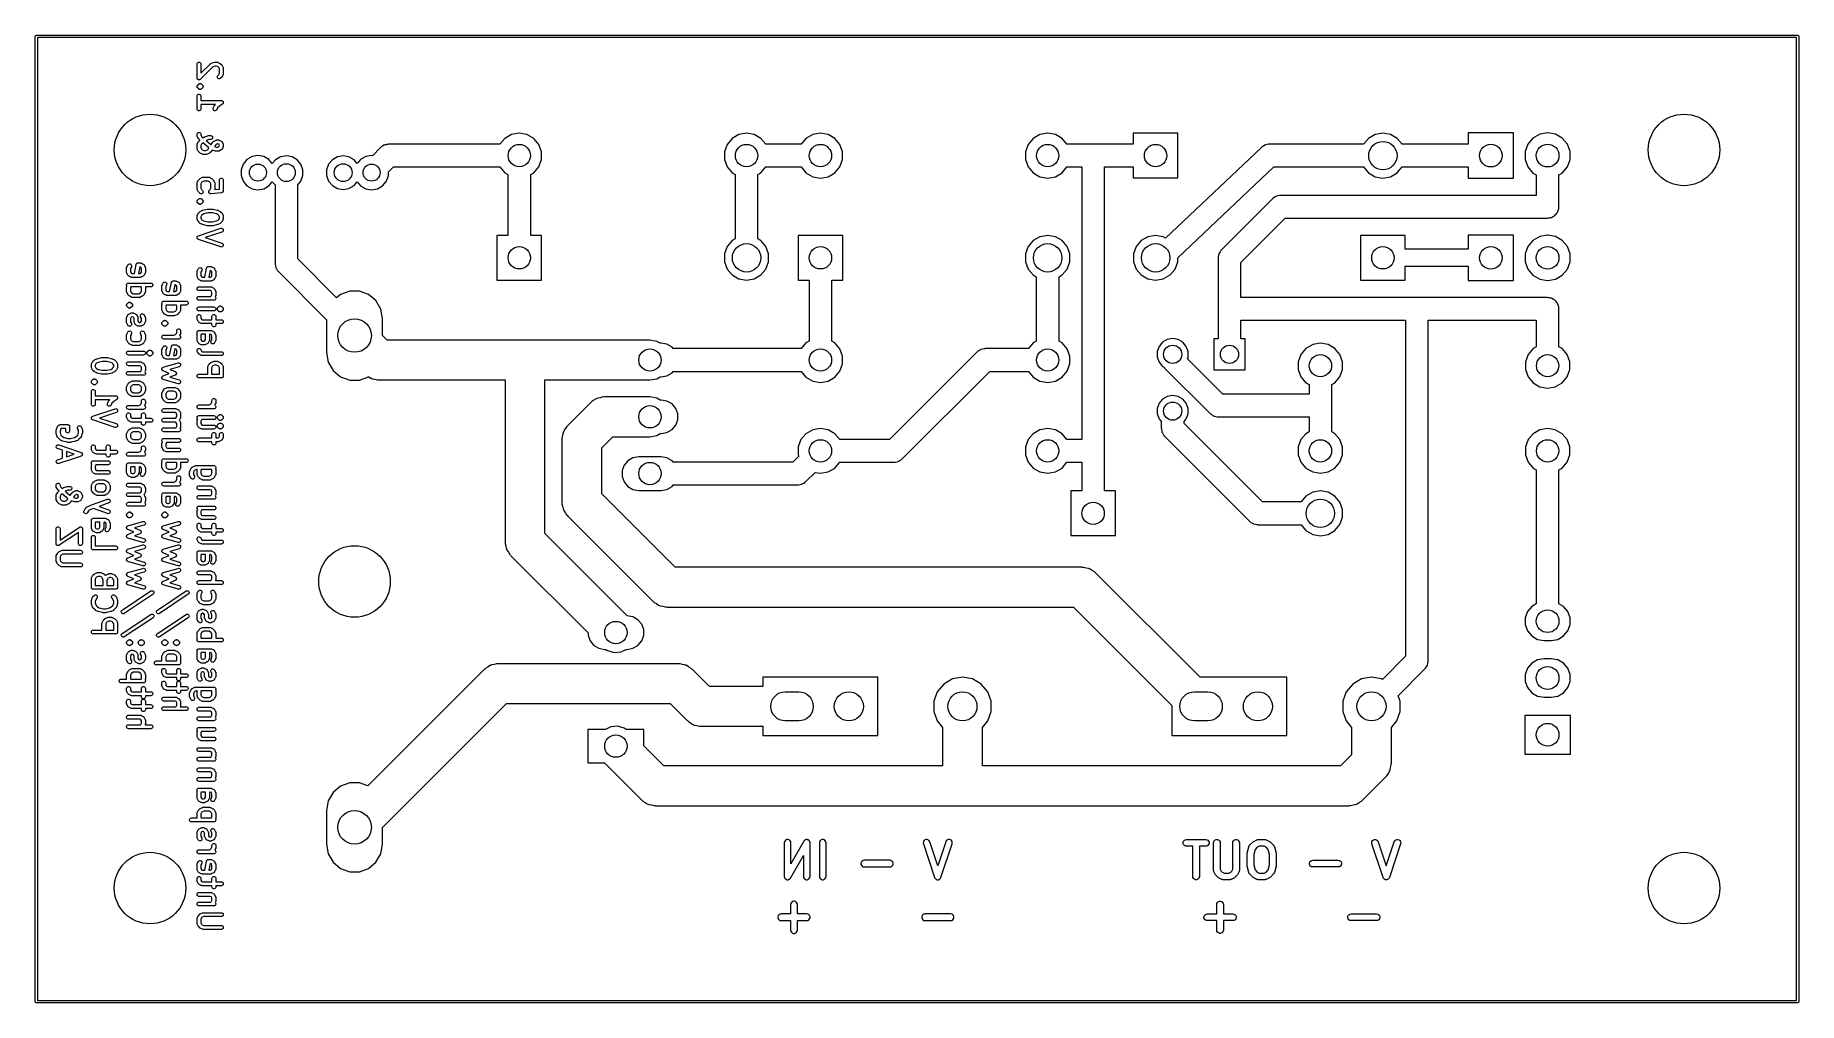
# Model space of a CAD drawing. Extents: x 83.8 to 162.6, y -99.1 to -55.8.
import ezdxf

# ---------------------------------------------------------------- set-up
doc = ezdxf.new("R2010")
doc.units = 0
doc.linetypes.add('Durchgehend', pattern=[0])
doc.layers.get('0').update_dxf_attribs({"lineweight": 0})
for name, color, linetype, lineweight in [('Beschriftung', 11, 'Continuous', 0), ('Bohrloch', 5, 'Continuous', 0), ('Bohrloch 3_2mm', 1, 'Continuous', 0), ('Langloch', 4, 'Continuous', 0), ('Leiterbahn', 112, 'Continuous', 0)]:
    doc.layers.add(name, color=color, linetype=linetype, lineweight=lineweight)

msp = doc.modelspace()

# ---------------------------------------------------------------- linework, layer by layer
for p, q in [((83.77, -55.88), (83.7708, -55.8757)), ((83.77, -99.06), (83.77, -55.88)), ((83.7708, -55.8713), (83.7723, -55.8672)), ((83.7708, -55.8757), (83.7708, -55.8713)), ((83.7723, -55.8672), (83.773, -55.8629)), ((83.773, -55.8629), (83.7752, -55.8591)), ((83.7752, -55.8591), (83.7767, -55.855)), ((83.7767, -55.855), (83.7795, -55.8516)), ((83.7795, -55.8516), (83.7817, -55.8479)), ((83.7817, -55.8479), (83.785, -55.845)), ((83.785, -55.845), (83.7879, -55.8417)), ((83.7879, -55.8417), (83.7916, -55.8395)), ((83.7916, -55.8395), (83.795, -55.8367)), ((83.795, -55.8367), (83.7991, -55.8352)), ((83.7991, -55.8352), (83.8029, -55.833)), ((83.8029, -55.833), (83.8072, -55.8323)), ((83.8072, -55.8323), (83.8113, -55.8308)), ((83.8113, -55.8308), (83.8157, -55.8308)), ((83.8157, -55.8308), (83.82, -55.83)), ((83.82, -55.83), (162.56, -55.83)), ((162.51, -55.93), (83.87, -55.93)), ((83.87, -55.93), (83.87, -99.01)), ((162.51, -99.01), (162.51, -55.93)), ((162.56, -55.83), (162.564, -55.8308)), ((162.564, -55.8308), (162.569, -55.8308)), ((162.569, -55.8308), (162.573, -55.8323)), ((162.573, -55.8323), (162.577, -55.833)), ((162.577, -55.833), (162.581, -55.8352)), ((162.581, -55.8352), (162.585, -55.8367)), ((162.585, -55.8367), (162.588, -55.8395)), ((162.588, -55.8395), (162.592, -55.8417)), ((162.592, -55.8417), (162.595, -55.845)), ((162.595, -55.845), (162.598, -55.8479)), ((162.598, -55.8479), (162.6, -55.8516)), ((162.6, -55.8516), (162.603, -55.855)), ((162.603, -55.855), (162.605, -55.8591)), ((162.605, -55.8591), (162.607, -55.8629)), ((162.607, -55.8629), (162.608, -55.8672)), ((162.608, -55.8672), (162.609, -55.8713)), ((162.609, -55.8713), (162.609, -55.8757)), ((162.609, -55.8757), (162.61, -55.88)), ((162.61, -55.88), (162.61, -99.06)), ((138.923, -60.7087), (138.938, -60.706)), ((138.589, -60.8452), (138.602, -60.8367)), ((138.602, -60.8367), (138.611, -60.8248)), ((151.38, -64.77), (151.388, -64.77)), ((83.7708, -99.0643), (83.77, -99.06)), ((83.7708, -99.0687), (83.7708, -99.0643)), ((83.7723, -99.0728), (83.7708, -99.0687)), ((83.773, -99.0771), (83.7723, -99.0728)), ((83.7752, -99.0809), (83.773, -99.0771)), ((83.7767, -99.085), (83.7752, -99.0809)), ((83.7795, -99.0884), (83.7767, -99.085)), ((83.7817, -99.0921), (83.7795, -99.0884)), ((83.785, -99.095), (83.7817, -99.0921)), ((83.7879, -99.0983), (83.785, -99.095)), ((83.7916, -99.1005), (83.7879, -99.0983)), ((83.795, -99.1033), (83.7916, -99.1005)), ((83.7991, -99.1048), (83.795, -99.1033)), ((83.8029, -99.107), (83.7991, -99.1048)), ((83.8072, -99.1077), (83.8029, -99.107)), ((83.8113, -99.1092), (83.8072, -99.1077)), ((83.8157, -99.1092), (83.8113, -99.1092)), ((83.82, -99.11), (83.8157, -99.1092)), ((162.56, -99.11), (83.82, -99.11)), ((83.87, -99.01), (162.51, -99.01)), ((162.564, -99.1092), (162.56, -99.11)), ((162.569, -99.1092), (162.564, -99.1092)), ((162.573, -99.1077), (162.569, -99.1092)), ((162.577, -99.107), (162.573, -99.1077)), ((162.581, -99.1048), (162.577, -99.107)), ((162.585, -99.1033), (162.581, -99.1048)), ((162.588, -99.1005), (162.585, -99.1033)), ((162.592, -99.0983), (162.588, -99.1005)), ((162.595, -99.095), (162.592, -99.0983)), ((162.598, -99.0921), (162.595, -99.095)), ((162.6, -99.0884), (162.598, -99.0921)), ((162.603, -99.085), (162.6, -99.0884)), ((162.605, -99.0809), (162.603, -99.085)), ((162.607, -99.0771), (162.605, -99.0809)), ((162.608, -99.0728), (162.607, -99.0771)), ((162.609, -99.0687), (162.608, -99.0728)), ((162.61, -99.06), (162.609, -99.0643)), ((162.609, -99.0643), (162.609, -99.0687))]:
    msp.add_line(p, q)
at = {"linetype": 'Durchgehend', "flags": 128}
msp.add_lwpolyline([(138.923, -60.7087), (138.907, -60.7069), (138.836, -60.7239), (138.764, -60.7366), (138.751, -60.7444), (138.736, -60.748), (138.675, -60.7883), (138.611, -60.8248)], dxfattribs=at)
at = {"layer": 'Beschriftung'}
for p, q in [((91.0021, -57.1207), (91.0074, -57.0907)), ((91.0021, -57.7397), (91.0021, -57.1207)), ((91.0074, -57.0907), (91.0226, -57.0644)), ((91.0226, -57.0644), (91.0459, -57.0449)), ((91.0459, -57.0449), (91.0744, -57.0345)), ((91.0744, -57.0345), (91.1048, -57.0345)), ((91.1048, -57.0345), (91.1334, -57.0449)), ((91.1334, -57.0449), (91.1566, -57.0644)), ((91.7083, -57.2448), (91.1515, -57.8016)), ((91.1566, -57.0644), (91.1718, -57.0907)), ((91.1718, -57.0907), (91.1771, -57.1207)), ((91.1771, -57.5285), (91.5992, -57.1064)), ((91.1771, -57.1207), (91.1771, -57.5285)), ((91.5992, -57.1064), (91.6033, -57.1035)), ((91.6033, -57.1035), (91.6067, -57.0997)), ((91.6067, -57.0997), (91.6157, -57.0949)), ((91.6157, -57.0949), (91.6241, -57.089)), ((91.6241, -57.089), (91.6289, -57.0877)), ((91.6289, -57.0877), (91.6334, -57.0853)), ((91.6334, -57.0853), (91.7762, -57.0377)), ((91.8181, -57.2082), (91.7083, -57.2448)), ((91.7762, -57.0377), (91.7901, -57.0356)), ((91.7901, -57.0356), (91.8039, -57.0332)), ((91.8039, -57.0332), (91.8991, -57.0332)), ((91.8785, -57.2082), (91.8181, -57.2082)), ((91.9425, -57.2402), (91.8785, -57.2082)), ((91.8991, -57.0332), (91.9041, -57.034)), ((91.9041, -57.034), (91.9091, -57.0337)), ((91.9091, -57.0337), (91.919, -57.0367)), ((91.919, -57.0367), (91.9291, -57.0384)), ((91.9291, -57.0384), (91.9334, -57.041)), ((91.9334, -57.041), (91.9383, -57.0424)), ((91.9383, -57.0424), (92.0335, -57.09)), ((91.9701, -57.2677), (91.9425, -57.2402)), ((92.0021, -57.3318), (91.9701, -57.2677)), ((91.9701, -57.5926), (92.0021, -57.5286)), ((92.0021, -57.5286), (92.0021, -57.3318)), ((92.0335, -57.09), (92.0448, -57.0984)), ((92.0448, -57.0984), (92.0563, -57.1064)), ((92.0563, -57.1064), (92.1039, -57.154)), ((92.1039, -57.154), (92.1119, -57.1655)), ((92.1119, -57.1655), (92.1203, -57.1768)), ((92.1203, -57.1768), (92.1679, -57.272)), ((92.1679, -57.272), (92.1693, -57.2768)), ((92.1693, -57.2768), (92.1718, -57.2812)), ((92.1718, -57.2812), (92.1736, -57.2913)), ((92.1736, -57.2913), (92.1765, -57.3011)), ((92.1765, -57.3011), (92.1762, -57.3062)), ((92.1762, -57.3062), (92.1771, -57.3111)), ((92.1771, -57.5492), (92.1762, -57.5542)), ((92.1771, -57.3111), (92.1771, -57.5492)), ((91.0041, -57.751), (91.0021, -57.7397)), ((91.0025, -58.113), (91.0034, -58.1093)), ((91.0031, -58.1207), (91.0025, -58.113)), ((91.0025, -58.1283), (91.0031, -58.1207)), ((91.0034, -58.132), (91.0025, -58.1283)), ((91.0034, -58.1055), (91.0048, -58.1018)), ((91.0034, -58.1093), (91.0034, -58.1055)), ((91.0034, -58.1359), (91.0034, -58.132)), ((91.0048, -58.1395), (91.0034, -58.1359)), ((91.0051, -57.7624), (91.0041, -57.751)), ((91.0048, -58.1018), (91.0051, -58.098)), ((91.0051, -58.1433), (91.0048, -58.1395)), ((91.0067, -57.7658), (91.0051, -57.7624)), ((91.0051, -58.098), (91.0083, -58.0911)), ((91.0083, -58.1502), (91.0051, -58.1433)), ((91.0074, -57.7696), (91.0067, -57.7658)), ((91.0131, -57.7795), (91.0074, -57.7696)), ((91.0083, -58.0911), (91.0103, -58.0837)), ((91.0103, -58.1576), (91.0083, -58.1502)), ((91.0103, -58.0837), (91.0125, -58.0805)), ((91.0125, -58.1608), (91.0103, -58.1576)), ((91.0125, -58.0805), (91.0138, -58.0769)), ((91.0138, -58.1644), (91.0125, -58.1608)), ((91.0179, -57.7899), (91.0131, -57.7795)), ((91.0138, -58.0769), (91.0163, -58.074)), ((91.0163, -58.1674), (91.0138, -58.1644)), ((91.0163, -58.074), (91.0179, -58.0705)), ((91.0179, -58.1709), (91.0163, -58.1674)), ((91.0207, -57.7926), (91.0179, -57.7899)), ((91.0179, -58.0705), (91.0234, -58.0651)), ((91.0234, -58.1763), (91.0179, -58.1709)), ((91.0226, -57.796), (91.0207, -57.7926)), ((91.0313, -57.8033), (91.0226, -57.796)), ((91.0234, -58.0651), (91.0277, -58.0588)), ((91.0277, -58.1825), (91.0234, -58.1763)), ((91.0277, -58.0588), (91.0754, -58.0112)), ((91.0754, -58.2302), (91.0277, -58.1825)), ((91.0394, -57.8114), (91.0313, -57.8033)), ((91.0429, -57.813), (91.0394, -57.8114)), ((91.0459, -57.8155), (91.0429, -57.813)), ((91.0566, -57.8194), (91.0459, -57.8155)), ((91.067, -57.8242), (91.0566, -57.8194)), ((91.0708, -57.8246), (91.067, -57.8242)), ((91.0744, -57.8259), (91.0708, -57.8246)), ((91.0859, -57.8259), (91.0744, -57.8259)), ((91.0754, -58.0112), (91.0816, -58.0068)), ((91.0816, -58.2345), (91.0754, -58.2302)), ((91.0816, -58.0068), (91.0871, -58.0014)), ((91.0871, -58.24), (91.0816, -58.2345)), ((91.0972, -57.8269), (91.0859, -57.8259)), ((91.0871, -58.0014), (91.094, -57.9981)), ((91.094, -58.2432), (91.0871, -58.24)), ((91.094, -57.9981), (91.1003, -57.9937)), ((91.1003, -58.2476), (91.094, -58.2432)), ((91.101, -57.8259), (91.0972, -57.8269)), ((91.1003, -57.9937), (91.1077, -57.9918)), ((91.1077, -58.2496), (91.1003, -58.2476)), ((91.1048, -57.8259), (91.101, -57.8259)), ((91.1156, -57.822), (91.1048, -57.8259)), ((91.1077, -57.9918), (91.1146, -57.9885)), ((91.1146, -58.2528), (91.1077, -58.2496)), ((91.1146, -57.9885), (91.1222, -57.9879)), ((91.1222, -58.2535), (91.1146, -58.2528)), ((91.1266, -57.819), (91.1156, -57.822)), ((91.1222, -57.9879), (91.1296, -57.9859)), ((91.1296, -58.2554), (91.1222, -58.2535)), ((91.1298, -57.8168), (91.1266, -57.819)), ((91.1296, -57.9859), (91.1372, -57.9865)), ((91.1372, -58.2548), (91.1296, -58.2554)), ((91.1334, -57.8155), (91.1298, -57.8168)), ((91.1421, -57.8081), (91.1334, -57.8155)), ((91.1372, -57.9865), (91.1449, -57.9859)), ((91.1449, -58.2554), (91.1372, -58.2548)), ((91.1515, -57.8016), (91.1421, -57.8081)), ((91.1449, -57.9859), (91.1523, -57.9879)), ((91.1523, -58.2535), (91.1449, -58.2554)), ((91.1523, -57.9879), (91.1599, -57.9885)), ((91.1599, -58.2528), (91.1523, -58.2535)), ((91.1599, -57.9885), (91.1668, -57.9918)), ((91.1668, -58.2496), (91.1599, -58.2528)), ((91.1668, -57.9918), (91.1742, -57.9937)), ((91.1742, -58.2476), (91.1668, -58.2496)), ((91.1742, -57.9937), (91.1805, -57.9981)), ((91.1805, -58.2432), (91.1742, -58.2476)), ((91.1805, -57.9981), (91.1874, -58.0014)), ((91.1874, -58.24), (91.1805, -58.2432)), ((91.1874, -58.0014), (91.1928, -58.0068)), ((91.1928, -58.2345), (91.1874, -58.24)), ((91.1928, -58.0068), (91.1991, -58.0112)), ((91.1991, -58.2302), (91.1928, -58.2345)), ((91.1991, -58.0112), (91.2467, -58.0588)), ((91.2467, -58.1825), (91.1991, -58.2302)), ((91.2467, -58.0588), (91.2511, -58.0651)), ((91.2511, -58.1763), (91.2467, -58.1825)), ((91.2511, -58.0651), (91.2565, -58.0705)), ((91.2565, -58.1709), (91.2511, -58.1763)), ((91.2565, -58.0705), (91.2582, -58.074)), ((91.2582, -58.1674), (91.2565, -58.1709)), ((91.2582, -58.074), (91.2606, -58.0769)), ((91.2606, -58.1644), (91.2582, -58.1674)), ((91.2606, -58.0769), (91.262, -58.0805)), ((91.262, -58.1608), (91.2606, -58.1644)), ((91.262, -58.0805), (91.2642, -58.0837)), ((91.2642, -58.1576), (91.262, -58.1608)), ((91.2642, -58.0837), (91.2661, -58.0911)), ((91.2661, -58.1502), (91.2642, -58.1576)), ((91.2661, -58.0911), (91.2694, -58.098)), ((91.2694, -58.1433), (91.2661, -58.1502)), ((91.2694, -58.098), (91.2697, -58.1018)), ((91.2697, -58.1395), (91.2694, -58.1433)), ((91.2697, -58.1018), (91.271, -58.1055)), ((91.271, -58.1359), (91.2697, -58.1395)), ((91.271, -58.1055), (91.271, -58.1093)), ((91.271, -58.1093), (91.272, -58.113)), ((91.272, -58.1283), (91.271, -58.132)), ((91.271, -58.132), (91.271, -58.1359)), ((91.272, -58.113), (91.2714, -58.1207)), ((91.2714, -58.1207), (91.272, -58.1283)), ((91.9072, -57.6845), (91.9151, -57.6551)), ((91.9099, -57.7147), (91.9072, -57.6845)), ((91.9227, -57.7423), (91.9099, -57.7147)), ((91.9151, -57.6551), (91.9325, -57.6302)), ((91.9442, -57.7638), (91.9227, -57.7423)), ((91.9325, -57.6302), (91.9701, -57.5926)), ((91.9717, -57.7766), (91.9442, -57.7638)), ((92.002, -57.7793), (91.9717, -57.7766)), ((92.0314, -57.7714), (92.002, -57.7793)), ((92.0563, -57.754), (92.0314, -57.7714)), ((92.1039, -57.7063), (92.0563, -57.754)), ((92.1119, -57.6949), (92.1039, -57.7063)), ((92.1203, -57.6836), (92.1119, -57.6949)), ((92.1679, -57.5884), (92.1203, -57.6836)), ((92.1693, -57.5835), (92.1679, -57.5884)), ((92.1718, -57.5792), (92.1693, -57.5835)), ((92.1736, -57.5691), (92.1718, -57.5792)), ((92.1765, -57.5592), (92.1736, -57.5691)), ((92.1762, -57.5542), (92.1765, -57.5592)), ((91.0021, -58.5492), (91.0074, -58.5193)), ((91.0021, -59.1207), (91.0021, -58.5492)), ((91.0074, -59.1506), (91.0021, -59.1207)), ((91.0074, -58.5193), (91.0226, -58.493)), ((91.0226, -58.493), (91.0459, -58.4735)), ((91.0459, -58.4735), (91.0744, -58.4631)), ((91.0744, -58.4631), (91.1048, -58.4631)), ((91.1048, -58.4631), (91.1334, -58.4735)), ((91.1334, -58.4735), (91.1566, -58.493)), ((91.1566, -58.493), (91.1718, -58.5193)), ((91.1718, -58.5193), (91.1771, -58.5492)), ((91.1771, -59.1207), (91.1718, -59.1506)), ((91.1771, -58.5492), (91.1771, -58.7474)), ((91.1771, -58.7474), (92.0896, -58.7474)), ((91.8308, -58.9224), (91.1771, -58.9224)), ((91.1771, -58.9224), (91.1771, -59.1207)), ((91.717, -59.1107), (91.7256, -59.0815)), ((91.7188, -59.141), (91.717, -59.1107)), ((91.7256, -59.0815), (91.7733, -58.9863)), ((91.7733, -58.9863), (91.7816, -58.975)), ((91.7816, -58.975), (91.7897, -58.9636)), ((91.7897, -58.9636), (91.8308, -58.9224)), ((91.9234, -59.0773), (91.8822, -59.1598)), ((92.0025, -58.9982), (91.9234, -59.0773)), ((92.1382, -58.9078), (92.0025, -58.9982)), ((92.0896, -58.7474), (92.0944, -58.7483)), ((92.0944, -58.7483), (92.0992, -58.748)), ((92.0992, -58.748), (92.1093, -58.7509)), ((92.1093, -58.7509), (92.1195, -58.7527)), ((92.1195, -58.7527), (92.1237, -58.7552)), ((92.1237, -58.7552), (92.1284, -58.7565)), ((92.1284, -58.7565), (92.1368, -58.7627)), ((92.1368, -58.7627), (92.1459, -58.7679)), ((92.1417, -58.9044), (92.1382, -58.9078)), ((92.1459, -58.902), (92.1417, -58.9044)), ((92.1459, -58.7679), (92.149, -58.7716)), ((92.1526, -58.894), (92.1459, -58.902)), ((92.149, -58.7716), (92.1529, -58.7745)), ((92.1601, -58.8868), (92.1526, -58.894)), ((92.1529, -58.7745), (92.1587, -58.7832)), ((92.1587, -58.7832), (92.1654, -58.7912)), ((92.1623, -58.8824), (92.1601, -58.8868)), ((92.1654, -58.8787), (92.1623, -58.8824)), ((92.1654, -58.7912), (92.1671, -58.7958)), ((92.169, -58.8689), (92.1654, -58.8787)), ((92.1671, -58.7958), (92.1697, -58.7998)), ((92.1736, -58.8595), (92.169, -58.8689)), ((92.1697, -58.7998), (92.1722, -58.8099)), ((92.1722, -58.8099), (92.1758, -58.8198)), ((92.1741, -58.8547), (92.1736, -58.8595)), ((92.1758, -58.8501), (92.1741, -58.8547)), ((92.1758, -58.8198), (92.1758, -58.8246)), ((92.1758, -58.8246), (92.1769, -58.8293)), ((92.1769, -58.8293), (92.1758, -58.8397)), ((92.1758, -58.8397), (92.1758, -58.8501)), ((91.0226, -59.1769), (91.0074, -59.1506)), ((91.0459, -59.1964), (91.0226, -59.1769)), ((91.0744, -59.2068), (91.0459, -59.1964)), ((91.1048, -59.2068), (91.0744, -59.2068)), ((91.1334, -59.1964), (91.1048, -59.2068)), ((91.1566, -59.1769), (91.1334, -59.1964)), ((91.1718, -59.1506), (91.1566, -59.1769)), ((91.7309, -59.1689), (91.7188, -59.141)), ((91.7518, -59.1909), (91.7309, -59.1689)), ((91.779, -59.2045), (91.7518, -59.1909)), ((91.8091, -59.208), (91.779, -59.2045)), ((91.8387, -59.2009), (91.8091, -59.208)), ((91.8641, -59.1842), (91.8387, -59.2009)), ((91.8822, -59.1598), (91.8641, -59.1842)), ((91.0021, -60.2635), (91.0074, -60.2336)), ((91.0021, -60.3111), (91.0021, -60.2635)), ((91.003, -60.3161), (91.0021, -60.3111)), ((91.0027, -60.3211), (91.003, -60.3161)), ((91.0056, -60.331), (91.0027, -60.3211)), ((91.0074, -60.3411), (91.0056, -60.331)), ((91.0074, -60.2336), (91.0226, -60.2073)), ((91.0099, -60.3454), (91.0074, -60.3411)), ((91.0074, -60.7098), (91.0099, -60.7054)), ((91.0114, -60.3503), (91.0099, -60.3454)), ((91.0099, -60.7054), (91.0114, -60.7006)), ((91.059, -60.4455), (91.0114, -60.3503)), ((91.0114, -60.7006), (91.059, -60.6053)), ((91.0226, -60.2073), (91.0459, -60.1877)), ((91.0459, -60.1877), (91.0744, -60.1773)), ((91.0673, -60.4568), (91.059, -60.4455)), ((91.059, -60.6053), (91.0673, -60.5941)), ((91.0754, -60.4682), (91.0673, -60.4568)), ((91.0673, -60.5941), (91.0754, -60.5826)), ((91.0744, -60.1773), (91.1048, -60.1773)), ((91.1333, -60.5262), (91.0754, -60.4682)), ((91.0754, -60.5826), (91.123, -60.535)), ((91.1048, -60.1773), (91.1334, -60.1877)), ((91.123, -60.535), (91.1281, -60.5314)), ((91.1281, -60.5314), (91.1324, -60.5269)), ((91.1324, -60.5269), (91.1333, -60.5262)), ((91.1334, -60.1877), (91.1566, -60.2073)), ((91.1566, -60.2073), (91.1718, -60.2336)), ((91.1718, -60.2336), (91.1771, -60.2635)), ((91.1771, -60.2635), (91.1771, -60.2905)), ((91.1771, -60.2905), (91.2091, -60.3545)), ((91.2091, -60.6963), (91.1771, -60.7604)), ((91.2091, -60.3545), (91.2747, -60.4201)), ((91.2423, -60.6631), (91.2091, -60.6963)), ((91.2622, -60.6482), (91.2423, -60.6631)), ((91.5098, -60.8545), (91.2622, -60.6482)), ((91.2747, -60.4201), (91.3228, -60.384)), ((91.3228, -60.384), (91.3353, -60.3777)), ((91.3353, -60.3777), (91.3477, -60.371)), ((91.3477, -60.371), (91.4905, -60.3234)), ((91.4165, -60.5325), (91.4061, -60.5403)), ((91.4061, -60.5403), (91.6182, -60.7171)), ((91.5324, -60.4939), (91.4165, -60.5325)), ((91.4905, -60.3234), (91.5044, -60.3213)), ((91.5044, -60.3213), (91.5182, -60.3189)), ((91.5182, -60.3189), (91.6134, -60.3189)), ((91.6134, -60.4939), (91.5324, -60.4939)), ((91.6134, -60.3189), (91.6434, -60.3242)), ((91.6434, -60.4886), (91.6134, -60.4939)), ((91.6295, -60.7246), (91.6835, -60.6436)), ((91.6434, -60.3242), (91.6697, -60.3393)), ((91.6697, -60.4734), (91.6434, -60.4886)), ((91.6697, -60.3393), (91.6892, -60.3626)), ((91.6892, -60.4501), (91.6697, -60.4734)), ((91.6835, -60.6436), (91.6895, -60.6373)), ((91.6892, -60.3626), (91.6996, -60.3912)), ((91.6996, -60.4216), (91.6892, -60.4501)), ((91.6895, -60.6373), (91.6944, -60.6302)), ((91.6944, -60.6302), (91.742, -60.5826)), ((91.6996, -60.3912), (91.6996, -60.4216)), ((91.742, -60.5826), (91.7535, -60.5746)), ((91.7535, -60.5746), (91.7648, -60.5662)), ((91.7648, -60.5662), (91.86, -60.5186)), ((91.9198, -60.6844), (91.8557, -60.7164)), ((91.86, -60.5186), (91.8648, -60.5172)), ((91.8648, -60.5172), (91.8692, -60.5146)), ((91.8692, -60.5146), (91.8793, -60.5128)), ((91.8793, -60.5128), (91.8891, -60.5099)), ((91.8891, -60.5099), (91.8942, -60.5102)), ((91.8942, -60.5102), (91.8991, -60.5094)), ((91.8991, -60.5094), (91.9468, -60.5094)), ((91.9261, -60.6844), (91.9198, -60.6844)), ((91.9768, -60.7097), (91.9261, -60.6844)), ((91.9468, -60.5094), (91.9517, -60.5102)), ((91.9517, -60.5102), (91.9568, -60.5099)), ((91.9568, -60.5099), (91.9666, -60.5128)), ((91.9666, -60.5128), (91.9767, -60.5146)), ((91.9767, -60.5146), (91.9811, -60.5172)), ((91.9811, -60.5172), (91.9859, -60.5186)), ((91.9859, -60.5186), (92.0811, -60.5662)), ((92.0811, -60.5662), (92.0914, -60.5739)), ((92.0914, -60.5739), (92.1022, -60.5809)), ((92.1022, -60.5809), (92.1036, -60.5829)), ((92.1036, -60.5829), (92.1055, -60.5843)), ((92.1055, -60.5843), (92.1126, -60.595)), ((92.1126, -60.595), (92.1203, -60.6053)), ((92.1203, -60.6053), (92.1679, -60.7006)), ((92.1679, -60.7006), (92.1693, -60.7054)), ((92.1693, -60.7054), (92.1718, -60.7098)), ((91.0021, -60.7397), (91.003, -60.7347)), ((91.0021, -60.8826), (91.0021, -60.7397)), ((91.003, -60.8875), (91.0021, -60.8826)), ((91.0027, -60.7297), (91.0056, -60.7199)), ((91.003, -60.7347), (91.0027, -60.7297)), ((91.0027, -60.8926), (91.003, -60.8875)), ((91.0056, -60.9024), (91.0027, -60.8926)), ((91.0056, -60.7199), (91.0074, -60.7098)), ((91.0074, -60.9125), (91.0056, -60.9024)), ((91.0099, -60.9169), (91.0074, -60.9125)), ((91.0114, -60.9217), (91.0099, -60.9169)), ((91.059, -61.0169), (91.0114, -60.9217)), ((91.0673, -61.0282), (91.059, -61.0169)), ((91.0754, -61.0397), (91.0673, -61.0282)), ((91.123, -61.0873), (91.0754, -61.0397)), ((91.1345, -61.0953), (91.123, -61.0873)), ((91.1457, -61.1037), (91.1345, -61.0953)), ((91.241, -61.1513), (91.1457, -61.1037)), ((91.1771, -60.7604), (91.1771, -60.8619)), ((91.1771, -60.8619), (91.2091, -60.926)), ((91.2091, -60.926), (91.2367, -60.9535)), ((91.2367, -60.9535), (91.3008, -60.9855)), ((91.2458, -61.1527), (91.241, -61.1513)), ((91.2502, -61.1553), (91.2458, -61.1527)), ((91.2603, -61.157), (91.2502, -61.1553)), ((91.2701, -61.16), (91.2603, -61.157)), ((91.2751, -61.1597), (91.2701, -61.16)), ((91.2801, -61.1605), (91.2751, -61.1597)), ((91.423, -61.1605), (91.2801, -61.1605)), ((91.3008, -60.9855), (91.4023, -60.9855)), ((91.4023, -60.9855), (91.4664, -60.9535)), ((91.4279, -61.1597), (91.423, -61.1605)), ((91.433, -61.16), (91.4279, -61.1597)), ((91.4428, -61.157), (91.433, -61.16)), ((91.4529, -61.1553), (91.4428, -61.157)), ((91.4572, -61.1527), (91.4529, -61.1553)), ((91.4621, -61.1513), (91.4572, -61.1527)), ((91.5324, -61.1162), (91.4621, -61.1513)), ((91.4664, -60.9535), (91.4978, -60.9221)), ((91.4978, -60.9221), (91.5324, -60.8702)), ((91.5139, -60.8569), (91.5098, -60.8545)), ((91.5173, -60.8601), (91.5139, -60.8569)), ((91.5324, -60.8702), (91.5173, -60.8601)), ((91.5573, -61.1037), (91.5324, -61.1162)), ((91.5686, -61.0953), (91.5573, -61.1037)), ((91.5801, -61.0873), (91.5686, -61.0953)), ((91.6277, -61.0397), (91.5801, -61.0873)), ((91.6182, -60.7171), (91.6295, -60.7246)), ((91.6326, -61.0326), (91.6277, -61.0397)), ((91.6386, -61.0263), (91.6326, -61.0326)), ((91.6796, -60.9648), (91.6386, -61.0263)), ((91.681, -60.9656), (91.6796, -60.9648)), ((91.8239, -61.0132), (91.681, -60.9656)), ((91.8243, -60.7478), (91.7801, -60.8141)), ((91.7801, -60.8141), (91.8657, -60.8427)), ((91.8377, -61.0153), (91.8239, -61.0132)), ((91.8557, -60.7164), (91.8243, -60.7478)), ((91.8515, -61.0177), (91.8377, -61.0153)), ((91.9468, -61.0177), (91.8515, -61.0177)), ((91.8657, -60.8427), (91.9261, -60.8427)), ((91.9261, -60.8427), (91.9768, -60.8174)), ((91.9517, -61.0168), (91.9468, -61.0177)), ((91.9568, -61.0171), (91.9517, -61.0168)), ((91.9666, -61.0142), (91.9568, -61.0171)), ((91.9767, -61.0124), (91.9666, -61.0142)), ((91.9811, -61.0099), (91.9767, -61.0124)), ((92.0021, -60.7604), (91.9768, -60.7097)), ((91.9768, -60.8174), (92.0021, -60.7667)), ((91.9859, -61.0084), (91.9811, -61.0099)), ((92.0021, -61.0003), (91.9859, -61.0084)), ((92.0021, -60.7667), (92.0021, -60.7604)), ((92.0811, -60.9608), (92.0021, -61.0003)), ((92.0914, -60.9532), (92.0811, -60.9608)), ((92.1022, -60.9461), (92.0914, -60.9532)), ((92.1036, -60.9442), (92.1022, -60.9461)), ((92.1055, -60.9427), (92.1036, -60.9442)), ((92.1126, -60.932), (92.1055, -60.9427)), ((92.1203, -60.9217), (92.1126, -60.932)), ((92.1679, -60.8265), (92.1203, -60.9217)), ((92.1693, -60.8216), (92.1679, -60.8265)), ((92.1718, -60.8173), (92.1693, -60.8216)), ((92.1718, -60.7098), (92.1736, -60.7199)), ((92.1736, -60.8072), (92.1718, -60.8173)), ((92.1736, -60.7199), (92.1765, -60.7297)), ((92.1765, -60.7973), (92.1736, -60.8072)), ((92.1765, -60.7297), (92.1762, -60.7347)), ((92.1762, -60.7347), (92.1771, -60.7397)), ((92.1771, -60.7873), (92.1762, -60.7923)), ((92.1762, -60.7923), (92.1765, -60.7973)), ((92.1771, -60.7397), (92.1771, -60.7873)), ((91.0754, -62.2969), (91.123, -62.2493)), ((91.123, -62.2493), (91.1345, -62.2412)), ((91.1345, -62.2412), (91.1457, -62.2329)), ((91.1457, -62.2329), (91.241, -62.1853)), ((91.241, -62.1853), (91.2458, -62.1838)), ((91.2458, -62.1838), (91.2502, -62.1813)), ((91.2502, -62.1813), (91.2603, -62.1795)), ((91.2603, -62.1795), (91.2701, -62.1766)), ((91.2701, -62.1766), (91.2751, -62.1769)), ((91.2751, -62.1769), (91.2801, -62.176)), ((91.2801, -62.176), (91.5182, -62.176)), ((91.5182, -62.176), (91.5232, -62.1769)), ((91.5232, -62.1769), (91.5282, -62.1766)), ((91.5282, -62.1766), (91.538, -62.1795)), ((91.538, -62.1795), (91.5481, -62.1813)), ((91.5481, -62.1813), (91.5525, -62.1838)), ((91.5525, -62.1838), (91.5573, -62.1853)), ((91.5573, -62.1853), (91.6526, -62.2329)), ((91.6526, -62.2329), (91.6638, -62.2412)), ((91.6638, -62.2412), (91.6753, -62.2493)), ((91.6753, -62.2493), (91.7229, -62.2969)), ((92.0021, -62.3111), (92.0074, -62.2812)), ((92.0074, -62.2812), (92.0226, -62.2549)), ((92.0226, -62.2549), (92.0459, -62.2354)), ((92.0459, -62.2354), (92.0744, -62.225)), ((92.0744, -62.225), (92.1048, -62.225)), ((92.1048, -62.225), (92.1334, -62.2354)), ((92.1334, -62.2354), (92.1566, -62.2549)), ((92.1566, -62.2549), (92.1718, -62.2812)), ((92.1718, -62.2812), (92.1771, -62.3111)), ((91.0021, -62.454), (91.003, -62.449)), ((91.0021, -62.6921), (91.0021, -62.454)), ((91.003, -62.6971), (91.0021, -62.6921)), ((91.0027, -62.444), (91.0056, -62.4342)), ((91.003, -62.449), (91.0027, -62.444)), ((91.0027, -62.7021), (91.003, -62.6971)), ((91.0056, -62.7119), (91.0027, -62.7021)), ((91.0056, -62.4342), (91.0074, -62.4241)), ((91.0074, -62.722), (91.0056, -62.7119)), ((91.0074, -62.4241), (91.0099, -62.4197)), ((91.0099, -62.7264), (91.0074, -62.722)), ((91.0099, -62.4197), (91.0114, -62.4149)), ((91.0114, -62.7312), (91.0099, -62.7264)), ((91.0114, -62.4149), (91.059, -62.3196)), ((91.059, -62.8265), (91.0114, -62.7312)), ((91.059, -62.3196), (91.0673, -62.3084)), ((91.0673, -62.8377), (91.059, -62.8265)), ((91.0673, -62.3084), (91.0754, -62.2969)), ((91.0754, -62.8492), (91.0673, -62.8377)), ((91.123, -62.8968), (91.0754, -62.8492)), ((91.1479, -62.9143), (91.123, -62.8968)), ((91.1772, -62.9221), (91.1479, -62.9143)), ((91.2091, -62.4106), (91.1771, -62.4747)), ((91.1771, -62.4747), (91.1771, -62.6714)), ((91.1771, -62.6714), (91.2091, -62.7355)), ((91.2075, -62.9195), (91.1772, -62.9221)), ((91.235, -62.9066), (91.2075, -62.9195)), ((91.2367, -62.3831), (91.2091, -62.4106)), ((91.2091, -62.7355), (91.2467, -62.7731)), ((91.2565, -62.8851), (91.235, -62.9066)), ((91.3008, -62.351), (91.2367, -62.3831)), ((91.2467, -62.7731), (91.2642, -62.798)), ((91.2694, -62.8576), (91.2565, -62.8851)), ((91.2642, -62.798), (91.272, -62.8273)), ((91.272, -62.8273), (91.2694, -62.8576)), ((91.4975, -62.351), (91.3008, -62.351)), ((91.5616, -62.3831), (91.4975, -62.351)), ((91.5262, -62.8284), (91.5263, -62.8279)), ((91.5276, -62.843), (91.5262, -62.8284)), ((91.5263, -62.8273), (91.5301, -62.8131)), ((91.5263, -62.8279), (91.5263, -62.8273)), ((91.5289, -62.8576), (91.5276, -62.843)), ((91.5291, -62.8581), (91.5289, -62.8576)), ((91.5292, -62.8586), (91.5291, -62.8581)), ((91.5356, -62.8719), (91.5292, -62.8586)), ((91.5301, -62.8131), (91.5337, -62.799)), ((91.5337, -62.799), (91.534, -62.7985)), ((91.534, -62.7985), (91.5341, -62.798)), ((91.5341, -62.798), (91.5425, -62.786)), ((91.5418, -62.8851), (91.5356, -62.8719)), ((91.5421, -62.8855), (91.5418, -62.8851)), ((91.5424, -62.886), (91.5421, -62.8855)), ((91.5529, -62.8963), (91.5424, -62.886)), ((91.5425, -62.786), (91.5508, -62.7738)), ((91.5508, -62.7738), (91.5512, -62.7735)), ((91.5512, -62.7735), (91.5516, -62.7731)), ((91.5516, -62.7731), (91.5891, -62.7355)), ((91.5632, -62.9066), (91.5529, -62.8963)), ((91.5891, -62.4106), (91.5616, -62.3831)), ((91.5637, -62.9069), (91.5632, -62.9066)), ((91.5641, -62.9072), (91.5637, -62.9069)), ((91.5775, -62.9133), (91.5641, -62.9072)), ((91.5908, -62.9195), (91.5775, -62.9133)), ((91.6212, -62.4747), (91.5891, -62.4106)), ((91.5891, -62.7355), (91.6212, -62.6714)), ((91.5913, -62.9195), (91.5908, -62.9195)), ((91.5918, -62.9197), (91.5913, -62.9195)), ((91.6065, -62.9208), (91.5918, -62.9197)), ((91.6211, -62.9221), (91.6065, -62.9208)), ((91.6216, -62.922), (91.6211, -62.9221)), ((91.6212, -62.6714), (91.6212, -62.4747)), ((91.6221, -62.922), (91.6216, -62.922)), ((92.0983, -62.8744), (91.6221, -62.922)), ((91.7229, -62.2969), (91.731, -62.3084)), ((91.731, -62.3084), (91.7393, -62.3196)), ((91.7393, -62.3196), (91.7869, -62.4149)), ((91.7869, -62.4149), (91.7884, -62.4197)), ((91.7874, -62.7296), (92.0021, -62.7081)), ((91.7884, -62.7264), (91.7874, -62.7296)), ((91.7884, -62.4197), (91.7909, -62.4241)), ((91.7909, -62.722), (91.7884, -62.7264)), ((91.7909, -62.4241), (91.7927, -62.4342)), ((91.7927, -62.7119), (91.7909, -62.722)), ((91.7927, -62.4342), (91.7956, -62.444)), ((91.7956, -62.7021), (91.7927, -62.7119)), ((91.7956, -62.444), (91.7953, -62.449)), ((91.7953, -62.449), (91.7962, -62.454)), ((91.7962, -62.6921), (91.7953, -62.6971)), ((91.7953, -62.6971), (91.7956, -62.7021)), ((91.7962, -62.454), (91.7962, -62.6921)), ((92.0021, -62.7081), (92.0021, -62.3111)), ((92.1015, -62.8735), (92.0983, -62.8744)), ((92.1048, -62.8735), (92.1015, -62.8735)), ((92.1161, -62.8694), (92.1048, -62.8735)), ((92.1276, -62.8662), (92.1161, -62.8694)), ((92.1303, -62.8642), (92.1276, -62.8662)), ((92.1334, -62.8631), (92.1303, -62.8642)), ((92.1425, -62.8554), (92.1334, -62.8631)), ((92.1523, -62.8484), (92.1425, -62.8554)), ((92.1541, -62.8457), (92.1523, -62.8484)), ((92.1566, -62.8436), (92.1541, -62.8457)), ((92.1626, -62.8332), (92.1566, -62.8436)), ((92.1694, -62.8233), (92.1626, -62.8332)), ((92.1702, -62.8201), (92.1694, -62.8233)), ((92.1718, -62.8173), (92.1702, -62.8201)), ((92.1739, -62.8055), (92.1718, -62.8173)), ((92.1769, -62.7939), (92.1739, -62.8055)), ((92.1771, -62.7873), (92.1765, -62.7906)), ((92.1765, -62.7906), (92.1769, -62.7939)), ((92.1771, -62.3111), (92.1771, -62.7873)), ((91.0025, -63.2559), (91.0034, -63.2522)), ((91.0031, -63.2635), (91.0025, -63.2559)), ((91.0025, -63.2711), (91.0031, -63.2635)), ((91.0034, -63.2749), (91.0025, -63.2711)), ((91.0034, -63.2483), (91.0048, -63.2447)), ((91.0034, -63.2522), (91.0034, -63.2483)), ((91.0034, -63.2787), (91.0034, -63.2749)), ((91.0048, -63.2823), (91.0034, -63.2787)), ((91.0048, -63.2447), (91.0051, -63.2409)), ((91.0051, -63.2862), (91.0048, -63.2823)), ((91.0051, -63.2409), (91.0083, -63.2339)), ((91.0083, -63.2931), (91.0051, -63.2862)), ((91.0083, -63.2339), (91.0103, -63.2265)), ((91.0103, -63.3005), (91.0083, -63.2931)), ((91.0103, -63.2265), (91.0125, -63.2234)), ((91.0125, -63.3037), (91.0103, -63.3005)), ((91.0114, -63.8911), (91.059, -63.7958)), ((91.0125, -63.2234), (91.0138, -63.2198)), ((91.0138, -63.3073), (91.0125, -63.3037)), ((91.0138, -63.2198), (91.0163, -63.2168)), ((91.0163, -63.3102), (91.0138, -63.3073)), ((91.0163, -63.2168), (91.0179, -63.2133)), ((91.0179, -63.3137), (91.0163, -63.3102)), ((91.0179, -63.2133), (91.0234, -63.2079)), ((91.0234, -63.3191), (91.0179, -63.3137)), ((91.0234, -63.2079), (91.0277, -63.2016)), ((91.0277, -63.3254), (91.0234, -63.3191)), ((91.0277, -63.2016), (91.0754, -63.154)), ((91.0754, -63.373), (91.0277, -63.3254)), ((91.059, -63.7958), (91.0673, -63.7846)), ((91.0673, -63.7846), (91.0754, -63.7731)), ((91.0754, -63.154), (91.0816, -63.1496)), ((91.0816, -63.3774), (91.0754, -63.373)), ((91.0754, -63.7731), (91.123, -63.7255)), ((91.0816, -63.1496), (91.0871, -63.1442)), ((91.0871, -63.3828), (91.0816, -63.3774)), ((91.0871, -63.1442), (91.094, -63.141)), ((91.094, -63.3861), (91.0871, -63.3828)), ((91.094, -63.141), (91.1003, -63.1366)), ((91.1003, -63.3904), (91.094, -63.3861)), ((91.1003, -63.1366), (91.1077, -63.1346)), ((91.1077, -63.3924), (91.1003, -63.3904)), ((91.1077, -63.1346), (91.1146, -63.1314)), ((91.1146, -63.3957), (91.1077, -63.3924)), ((91.1146, -63.1314), (91.1222, -63.1307)), ((91.1222, -63.3963), (91.1146, -63.3957)), ((91.1222, -63.1307), (91.1296, -63.1287)), ((91.1296, -63.3983), (91.1222, -63.3963)), ((91.123, -63.7255), (91.1345, -63.7174)), ((91.1296, -63.1287), (91.1372, -63.1294)), ((91.1372, -63.3976), (91.1296, -63.3983)), ((91.1345, -63.7174), (91.1457, -63.7091)), ((91.1372, -63.1294), (91.1449, -63.1287)), ((91.1449, -63.3983), (91.1372, -63.3976)), ((91.1449, -63.1287), (91.1523, -63.1307)), ((91.1523, -63.3963), (91.1449, -63.3983)), ((91.1457, -63.7091), (91.241, -63.6614)), ((91.1523, -63.1307), (91.1599, -63.1314)), ((91.1599, -63.3957), (91.1523, -63.3963)), ((91.1599, -63.1314), (91.1668, -63.1346)), ((91.1668, -63.3924), (91.1599, -63.3957)), ((91.1668, -63.1346), (91.1742, -63.1366)), ((91.1742, -63.3904), (91.1668, -63.3924)), ((91.1742, -63.1366), (91.1805, -63.141)), ((91.1805, -63.386), (91.1742, -63.3904)), ((91.1805, -63.141), (91.1874, -63.1442)), ((91.1874, -63.3828), (91.1805, -63.386)), ((91.1874, -63.1442), (91.1928, -63.1496)), ((91.1928, -63.3774), (91.1874, -63.3828)), ((91.1928, -63.1496), (91.1991, -63.154)), ((91.1991, -63.373), (91.1928, -63.3774)), ((91.1991, -63.154), (91.2467, -63.2016)), ((91.2467, -63.3254), (91.1991, -63.373)), ((91.2367, -63.8592), (91.2091, -63.8868)), ((91.3106, -63.8223), (91.2367, -63.8592)), ((91.241, -63.6614), (91.2501, -63.6587)), ((91.2467, -63.2016), (91.2511, -63.2079)), ((91.2511, -63.3191), (91.2467, -63.3254)), ((91.2501, -63.6587), (91.2589, -63.6548)), ((91.2511, -63.2079), (91.2565, -63.2133)), ((91.2565, -63.3137), (91.2511, -63.3191)), ((91.2565, -63.2133), (91.2582, -63.2168)), ((91.2582, -63.3102), (91.2565, -63.3137)), ((91.2582, -63.2168), (91.2606, -63.2198)), ((91.2606, -63.3073), (91.2582, -63.3102)), ((91.2589, -63.6548), (91.4493, -63.6072)), ((91.2606, -63.2198), (91.262, -63.2234)), ((91.262, -63.3037), (91.2606, -63.3073)), ((91.262, -63.2234), (91.2642, -63.2265)), ((91.2642, -63.3005), (91.262, -63.3037)), ((91.2642, -63.2265), (91.2661, -63.2339)), ((91.2661, -63.2931), (91.2642, -63.3005)), ((91.2661, -63.2339), (91.2694, -63.2409)), ((91.2694, -63.2862), (91.2661, -63.2931)), ((91.2694, -63.2409), (91.2697, -63.2447)), ((91.2697, -63.2823), (91.2694, -63.2862)), ((91.2697, -63.2447), (91.271, -63.2483)), ((91.271, -63.2787), (91.2697, -63.2823)), ((91.271, -63.2483), (91.271, -63.2522)), ((91.271, -63.2522), (91.272, -63.2559)), ((91.272, -63.2711), (91.271, -63.2749)), ((91.271, -63.2749), (91.271, -63.2787)), ((91.272, -63.2559), (91.2714, -63.2635)), ((91.2714, -63.2635), (91.272, -63.2711)), ((91.4813, -63.7796), (91.3106, -63.8223)), ((91.4493, -63.6072), (91.46, -63.6065)), ((91.46, -63.6065), (91.4706, -63.6046)), ((91.4706, -63.6046), (91.7087, -63.6046)), ((91.6979, -63.7796), (91.4813, -63.7796)), ((91.8686, -63.8223), (91.6979, -63.7796)), ((91.7087, -63.6046), (91.7192, -63.6065)), ((91.7192, -63.6065), (91.7299, -63.6072)), ((91.7299, -63.6072), (91.9204, -63.6548)), ((91.9425, -63.8592), (91.8686, -63.8223)), ((91.9204, -63.6548), (91.9291, -63.6587)), ((91.9291, -63.6587), (91.9383, -63.6614)), ((91.9383, -63.6614), (92.0335, -63.7091)), ((91.9701, -63.8868), (91.9425, -63.8592)), ((92.0335, -63.7091), (92.0448, -63.7174)), ((92.0448, -63.7174), (92.0563, -63.7255)), ((92.0563, -63.7255), (92.1039, -63.7731)), ((92.1039, -63.7731), (92.1119, -63.7846)), ((92.1119, -63.7846), (92.1203, -63.7958)), ((92.1203, -63.7958), (92.1679, -63.8911)), ((91.0021, -63.9302), (91.003, -63.9252)), ((91.0021, -64.0254), (91.0021, -63.9302)), ((91.003, -64.0304), (91.0021, -64.0254)), ((91.0027, -63.9202), (91.0056, -63.9104)), ((91.003, -63.9252), (91.0027, -63.9202)), ((91.0027, -64.0354), (91.003, -64.0304)), ((91.0056, -64.0453), (91.0027, -64.0354)), ((91.0056, -63.9104), (91.0074, -63.9003)), ((91.0074, -64.0554), (91.0056, -64.0453)), ((91.0074, -63.9003), (91.0099, -63.8959)), ((91.0099, -64.0597), (91.0074, -64.0554)), ((91.0099, -63.8959), (91.0114, -63.8911)), ((91.0114, -64.0646), (91.0099, -64.0597)), ((91.059, -64.1598), (91.0114, -64.0646)), ((91.0673, -64.1711), (91.059, -64.1598)), ((91.0619, -64.7996), (92.0619, -64.4662)), ((91.0754, -64.1825), (91.0673, -64.1711)), ((91.123, -64.2302), (91.0754, -64.1825)), ((91.1345, -64.2382), (91.123, -64.2302)), ((91.1457, -64.2465), (91.1345, -64.2382)), ((91.241, -64.2942), (91.1457, -64.2465)), ((91.2091, -63.8868), (91.1771, -63.9508)), ((91.1771, -63.9508), (91.1771, -64.0048)), ((91.1771, -64.0048), (91.2091, -64.0688)), ((91.2091, -64.0688), (91.2367, -64.0964)), ((91.2367, -64.0964), (91.3106, -64.1333)), ((91.2501, -64.2969), (91.241, -64.2942)), ((91.2589, -64.3008), (91.2501, -64.2969)), ((91.4493, -64.3484), (91.2589, -64.3008)), ((91.3106, -64.1333), (91.4813, -64.176)), ((92.1173, -64.6322), (91.3663, -64.8826)), ((91.46, -64.3492), (91.4493, -64.3484)), ((91.4706, -64.351), (91.46, -64.3492)), ((91.7087, -64.351), (91.4706, -64.351)), ((91.4813, -64.176), (91.6979, -64.176)), ((91.6979, -64.176), (91.8686, -64.1333)), ((91.7192, -64.3492), (91.7087, -64.351)), ((91.7299, -64.3484), (91.7192, -64.3492)), ((91.9204, -64.3008), (91.7299, -64.3484)), ((91.8686, -64.1333), (91.9425, -64.0964)), ((91.9291, -64.2969), (91.9204, -64.3008)), ((91.9383, -64.2942), (91.9291, -64.2969)), ((92.0021, -64.2622), (91.9383, -64.2942)), ((91.9425, -64.0964), (91.9701, -64.0688)), ((92.0021, -63.9508), (91.9701, -63.8868)), ((91.9701, -64.0688), (92.0021, -64.0048)), ((92.0021, -64.0048), (92.0021, -63.9508)), ((92.0335, -64.2465), (92.0021, -64.2622)), ((92.0448, -64.2382), (92.0335, -64.2465)), ((92.0563, -64.2302), (92.0448, -64.2382)), ((92.1039, -64.1825), (92.0563, -64.2302)), ((92.0619, -64.4662), (92.092, -64.4618)), ((92.092, -64.4618), (92.1218, -64.4679)), ((92.1119, -64.171), (92.1039, -64.1825)), ((92.1203, -64.1598), (92.1119, -64.171)), ((92.144, -64.6178), (92.1173, -64.6322)), ((92.1679, -64.0646), (92.1203, -64.1598)), ((92.1218, -64.4679), (92.1477, -64.4838)), ((92.1642, -64.595), (92.144, -64.6178)), ((92.1477, -64.4838), (92.1666, -64.5076)), ((92.1753, -64.5668), (92.1642, -64.595)), ((92.1666, -64.5076), (92.1762, -64.5364)), ((92.1679, -63.8911), (92.1693, -63.8959)), ((92.1693, -64.0597), (92.1679, -64.0646)), ((92.1693, -63.8959), (92.1718, -63.9003)), ((92.1718, -64.0554), (92.1693, -64.0597)), ((92.1718, -63.9003), (92.1736, -63.9104)), ((92.1736, -64.0453), (92.1718, -64.0554)), ((92.1736, -63.9104), (92.1765, -63.9202)), ((92.1765, -64.0354), (92.1736, -64.0453)), ((92.1762, -64.5364), (92.1753, -64.5668)), ((92.1765, -63.9202), (92.1762, -63.9252)), ((92.1762, -63.9252), (92.1771, -63.9302)), ((92.1771, -64.0254), (92.1762, -64.0304)), ((92.1762, -64.0304), (92.1765, -64.0354)), ((92.1771, -63.9302), (92.1771, -64.0254)), ((91.0031, -64.8697), (91.0038, -64.8674)), ((91.0034, -64.8826), (91.0031, -64.8697)), ((91.0031, -64.8954), (91.0034, -64.8826)), ((91.0038, -64.8977), (91.0031, -64.8954)), ((91.0038, -64.8674), (91.0039, -64.865)), ((91.0039, -64.9001), (91.0038, -64.8977)), ((91.0039, -64.865), (91.0086, -64.8531)), ((91.0086, -64.912), (91.0039, -64.9001)), ((91.0086, -64.8531), (91.0127, -64.8409)), ((91.0127, -64.9242), (91.0086, -64.912)), ((91.0127, -64.8409), (91.0142, -64.839)), ((91.0142, -64.9261), (91.0127, -64.9242)), ((91.0142, -64.839), (91.0151, -64.8368)), ((91.0151, -64.9284), (91.0142, -64.9261)), ((91.0151, -64.8368), (91.0236, -64.8272)), ((91.0236, -64.938), (91.0151, -64.9284)), ((91.0236, -64.8272), (91.0316, -64.8171)), ((91.0316, -64.948), (91.0236, -64.938)), ((91.0316, -64.8171), (91.0336, -64.8158)), ((91.0336, -64.9493), (91.0316, -64.948)), ((91.0336, -64.8158), (91.0352, -64.814)), ((91.0352, -64.9511), (91.0336, -64.9493)), ((91.0352, -64.814), (91.0465, -64.8079)), ((91.0465, -64.9572), (91.0352, -64.9511)), ((91.0465, -64.8079), (91.0575, -64.8012)), ((91.0575, -64.9639), (91.0465, -64.9572)), ((91.0575, -64.8012), (91.0598, -64.8007)), ((91.0598, -64.9644), (91.0575, -64.9639)), ((91.0598, -64.8007), (91.0619, -64.7996)), ((91.0619, -64.9656), (91.0598, -64.9644)), ((92.0619, -65.2989), (91.0619, -64.9656)), ((91.3663, -64.8826), (92.1173, -65.1329)), ((92.092, -65.3034), (92.0619, -65.2989)), ((92.1218, -65.2973), (92.092, -65.3034)), ((92.1173, -65.1329), (92.144, -65.1474)), ((92.1477, -65.2814), (92.1218, -65.2973)), ((92.144, -65.1474), (92.1642, -65.1701)), ((92.1666, -65.2576), (92.1477, -65.2814)), ((92.1642, -65.1701), (92.1753, -65.1984)), ((92.1762, -65.2287), (92.1666, -65.2576)), ((92.1753, -65.1984), (92.1762, -65.2287)), ((87.8527, -66.2297), (87.8556, -66.2199)), ((87.8556, -66.2199), (87.8574, -66.2098)), ((87.8574, -66.2098), (87.8599, -66.2054)), ((87.8599, -66.2054), (87.8614, -66.2006)), ((87.8614, -66.2006), (87.909, -66.1053)), ((87.909, -66.1053), (87.9271, -66.0809)), ((87.9271, -66.0809), (87.9524, -66.0642)), ((87.9524, -66.0642), (87.982, -66.0571)), ((87.982, -66.0571), (88.0122, -66.0606)), ((88.0122, -66.0606), (88.0394, -66.0742)), ((88.0655, -66.1836), (88.0271, -66.2604)), ((88.0394, -66.0742), (88.0603, -66.0963)), ((88.0603, -66.0963), (88.0723, -66.1241)), ((88.0742, -66.1545), (88.0655, -66.1836)), ((88.0723, -66.1241), (88.0742, -66.1545)), ((88.2012, -66.4855), (88.2824, -66.0797)), ((88.2824, -66.0797), (88.2876, -66.0665)), ((88.2876, -66.0665), (88.2924, -66.0531)), ((88.2924, -66.0531), (88.2931, -66.0523)), ((88.2931, -66.0523), (88.2934, -66.0514)), ((88.2934, -66.0514), (88.3028, -66.0407)), ((88.3028, -66.0407), (88.3119, -66.0298)), ((88.3119, -66.0298), (88.3128, -66.0293)), ((88.3128, -66.0293), (88.3135, -66.0286)), ((88.3135, -66.0286), (88.3259, -66.0217)), ((88.3259, -66.0217), (88.3383, -66.0146)), ((88.3383, -66.0146), (88.3393, -66.0145)), ((88.3393, -66.0145), (88.3402, -66.014)), ((88.3402, -66.014), (88.3542, -66.0118)), ((88.3542, -66.0118), (88.3682, -66.0094)), ((88.3682, -66.0094), (88.4634, -66.0094)), ((88.4399, -66.1844), (88.3797, -66.4855)), ((88.4428, -66.1844), (88.4399, -66.1844)), ((88.4934, -66.2097), (88.4428, -66.1844)), ((88.4634, -66.0094), (88.4684, -66.0102)), ((88.4684, -66.0102), (88.4734, -66.0099)), ((88.4734, -66.0099), (88.4833, -66.0129)), ((88.4833, -66.0129), (88.4934, -66.0146)), ((88.4934, -66.0146), (88.4977, -66.0172)), ((88.5188, -66.2604), (88.4934, -66.2097)), ((88.4977, -66.0172), (88.5026, -66.0186)), ((88.5026, -66.0186), (88.5978, -66.0662)), ((88.5978, -66.0662), (88.6081, -66.0739)), ((88.6081, -66.0739), (88.6188, -66.0809)), ((88.6188, -66.0809), (88.6203, -66.0829)), ((88.6203, -66.0829), (88.6222, -66.0843)), ((88.6222, -66.0843), (88.6293, -66.095)), ((88.6293, -66.095), (88.6369, -66.1053)), ((88.6369, -66.1053), (88.6845, -66.2006)), ((88.6845, -66.2006), (88.686, -66.2054)), ((88.686, -66.2054), (88.6885, -66.2098)), ((88.6885, -66.2098), (88.6903, -66.2199)), ((88.6903, -66.2199), (88.6932, -66.2297)), ((91.1024, -66.2309), (91.132, -66.2238)), ((91.132, -66.2238), (91.1622, -66.2273)), ((91.4376, -66.2331), (91.4424, -66.2198)), ((91.4424, -66.2198), (91.4431, -66.219)), ((91.4431, -66.219), (91.4434, -66.218)), ((91.4434, -66.218), (91.4528, -66.2074)), ((91.4528, -66.2074), (91.4619, -66.1965)), ((91.4619, -66.1965), (91.4628, -66.196)), ((91.4628, -66.196), (91.4635, -66.1952)), ((91.4635, -66.1952), (91.4759, -66.1884)), ((91.4759, -66.1884), (91.4883, -66.1813)), ((91.4883, -66.1813), (91.4893, -66.1811)), ((91.4893, -66.1811), (91.4902, -66.1806)), ((91.4902, -66.1806), (91.5042, -66.1785)), ((91.5042, -66.1785), (91.5182, -66.176)), ((91.5182, -66.176), (91.6134, -66.176)), ((91.6134, -66.176), (91.6184, -66.1769)), ((91.6184, -66.1769), (91.6234, -66.1766)), ((91.6234, -66.1766), (91.6333, -66.1795)), ((91.6333, -66.1795), (91.6434, -66.1813)), ((91.6434, -66.1813), (91.6477, -66.1838)), ((91.6477, -66.1838), (91.6526, -66.1853)), ((91.6526, -66.1853), (91.7478, -66.2329)), ((87.8521, -66.2397), (87.853, -66.2347)), ((87.8521, -66.4302), (87.8521, -66.2397)), ((87.853, -66.4352), (87.8521, -66.4302)), ((87.853, -66.2347), (87.8527, -66.2297)), ((87.8527, -66.4402), (87.853, -66.4352)), ((87.8556, -66.45), (87.8527, -66.4402)), ((87.8534, -66.9864), (87.8638, -66.9579)), ((87.8534, -67.0168), (87.8534, -66.9864)), ((87.8574, -66.4601), (87.8556, -66.45)), ((87.8599, -66.4645), (87.8574, -66.4601)), ((87.8614, -66.4693), (87.8599, -66.4645)), ((87.909, -66.5646), (87.8614, -66.4693)), ((87.8638, -66.9579), (87.8834, -66.9346)), ((87.8834, -66.9346), (87.9097, -66.9194)), ((87.9166, -66.5749), (87.909, -66.5646)), ((87.9097, -66.9194), (87.9396, -66.9141)), ((87.9237, -66.5856), (87.9166, -66.5749)), ((87.9256, -66.587), (87.9237, -66.5856)), ((87.9271, -66.589), (87.9256, -66.587)), ((87.9378, -66.596), (87.9271, -66.589)), ((87.9481, -66.6037), (87.9378, -66.596)), ((87.9396, -66.9141), (88.9396, -66.9141)), ((88.0433, -66.6513), (87.9481, -66.6037)), ((88.0271, -66.2604), (88.0271, -66.4095)), ((88.0271, -66.4095), (88.0525, -66.4602)), ((88.0482, -66.6527), (88.0433, -66.6513)), ((88.0525, -66.6553), (88.0482, -66.6527)), ((88.0525, -66.4602), (88.1031, -66.4855)), ((88.0626, -66.6571), (88.0525, -66.6553)), ((88.0725, -66.66), (88.0626, -66.6571)), ((88.0775, -66.6597), (88.0725, -66.66)), ((88.0825, -66.6605), (88.0775, -66.6597)), ((88.4634, -66.6605), (88.0825, -66.6605)), ((88.1031, -66.4855), (88.2012, -66.4855)), ((88.3797, -66.4855), (88.4428, -66.4855)), ((88.4428, -66.4855), (88.4934, -66.4602)), ((88.4684, -66.6597), (88.4634, -66.6605)), ((88.4734, -66.66), (88.4684, -66.6597)), ((88.4833, -66.6571), (88.4734, -66.66)), ((88.4934, -66.6553), (88.4833, -66.6571)), ((88.4934, -66.4602), (88.5188, -66.4095)), ((88.4977, -66.6527), (88.4934, -66.6553)), ((88.5026, -66.6513), (88.4977, -66.6527)), ((88.5188, -66.6432), (88.5026, -66.6513)), ((88.5188, -66.4095), (88.5188, -66.2604)), ((88.5978, -66.6037), (88.5188, -66.6432)), ((88.6081, -66.596), (88.5978, -66.6037)), ((88.6188, -66.589), (88.6081, -66.596)), ((88.6203, -66.587), (88.6188, -66.589)), ((88.6222, -66.5856), (88.6203, -66.587)), ((88.6293, -66.5749), (88.6222, -66.5856)), ((88.6369, -66.5646), (88.6293, -66.5749)), ((88.6845, -66.4693), (88.6369, -66.5646)), ((88.686, -66.4645), (88.6845, -66.4693)), ((88.6885, -66.4601), (88.686, -66.4645)), ((88.6903, -66.45), (88.6885, -66.4601)), ((88.6932, -66.4402), (88.6903, -66.45)), ((88.6932, -66.2297), (88.6929, -66.2347)), ((88.6929, -66.2347), (88.6938, -66.2397)), ((88.6938, -66.4302), (88.6929, -66.4352)), ((88.6929, -66.4352), (88.6932, -66.4402)), ((88.6938, -66.2397), (88.6938, -66.4302)), ((88.9396, -66.9141), (88.9695, -66.9194)), ((88.9695, -66.9194), (88.9959, -66.9346)), ((88.9959, -66.9346), (89.0154, -66.9579)), ((89.0154, -66.9579), (89.0258, -66.9864)), ((89.0258, -66.9864), (89.0258, -67.0168)), ((89.4349, -67.0149), (89.4364, -67.0101)), ((89.4364, -67.0101), (89.484, -66.9149)), ((89.484, -66.9149), (89.5021, -66.8905)), ((89.5021, -66.8905), (89.5274, -66.8737)), ((89.5274, -66.8737), (89.557, -66.8667)), ((89.557, -66.8667), (89.5872, -66.8701)), ((89.5872, -66.8701), (89.6144, -66.8837)), ((89.6405, -66.9931), (89.6021, -67.0699)), ((89.6144, -66.8837), (89.6353, -66.9058)), ((89.6353, -66.9058), (89.6473, -66.9337)), ((89.6492, -66.964), (89.6405, -66.9931)), ((89.6473, -66.9337), (89.6492, -66.964)), ((89.7762, -67.2951), (89.8574, -66.8892)), ((89.8574, -66.8892), (89.8626, -66.876)), ((89.8626, -66.876), (89.8674, -66.8626)), ((89.8674, -66.8626), (89.8681, -66.8619)), ((89.8681, -66.8619), (89.8684, -66.8609)), ((89.8684, -66.8609), (89.8778, -66.8502)), ((89.8778, -66.8502), (89.8869, -66.8394)), ((89.8869, -66.8394), (89.8878, -66.8388)), ((89.8878, -66.8388), (89.8885, -66.8381)), ((89.8885, -66.8381), (89.9009, -66.8313)), ((89.9009, -66.8313), (89.9133, -66.8242)), ((89.9133, -66.8242), (89.9143, -66.824)), ((89.9143, -66.824), (89.9152, -66.8235)), ((89.9152, -66.8235), (89.9292, -66.8214)), ((89.9292, -66.8214), (89.9432, -66.8189)), ((89.9432, -66.8189), (90.0384, -66.8189)), ((90.0149, -66.9939), (89.9547, -67.2951)), ((90.0178, -66.9939), (90.0149, -66.9939)), ((90.0684, -67.0192), (90.0178, -66.9939)), ((90.0384, -66.8189), (90.0434, -66.8198)), ((90.0434, -66.8198), (90.0484, -66.8195)), ((90.0484, -66.8195), (90.0583, -66.8224)), ((90.0583, -66.8224), (90.0684, -66.8242)), ((90.0684, -66.8242), (90.0727, -66.8267)), ((90.0727, -66.8267), (90.0776, -66.8281)), ((90.0776, -66.8281), (90.1728, -66.8757)), ((90.1728, -66.8757), (90.1831, -66.8834)), ((90.1831, -66.8834), (90.1938, -66.8905)), ((90.1938, -66.8905), (90.1953, -66.8924)), ((90.1953, -66.8924), (90.1972, -66.8938)), ((90.1972, -66.8938), (90.2043, -66.9046)), ((90.2043, -66.9046), (90.2119, -66.9149)), ((90.2119, -66.9149), (90.2595, -67.0101)), ((90.2595, -67.0101), (90.261, -67.0149)), ((91.0021, -66.4064), (91.003, -66.4014)), ((91.0021, -66.5969), (91.0021, -66.4064)), ((91.003, -66.6018), (91.0021, -66.5969)), ((91.0027, -66.3964), (91.0056, -66.3865)), ((91.003, -66.4014), (91.0027, -66.3964)), ((91.0027, -66.6069), (91.003, -66.6018)), ((91.0056, -66.6167), (91.0027, -66.6069)), ((91.0056, -66.3865), (91.0074, -66.3765)), ((91.0074, -66.6268), (91.0056, -66.6167)), ((91.0074, -66.3765), (91.0099, -66.3721)), ((91.0099, -66.6312), (91.0074, -66.6268)), ((91.0099, -66.3721), (91.0114, -66.3672)), ((91.0114, -66.636), (91.0099, -66.6312)), ((91.0114, -66.3672), (91.059, -66.272)), ((91.059, -66.7312), (91.0114, -66.636)), ((91.059, -66.272), (91.0771, -66.2476)), ((91.0666, -66.7415), (91.059, -66.7312)), ((91.0737, -66.7523), (91.0666, -66.7415)), ((91.0756, -66.7537), (91.0737, -66.7523)), ((91.0771, -66.7556), (91.0756, -66.7537)), ((91.0771, -66.2476), (91.1024, -66.2309)), ((91.0878, -66.7627), (91.0771, -66.7556)), ((91.0981, -66.7704), (91.0878, -66.7627)), ((91.1933, -66.818), (91.0981, -66.7704)), ((91.1622, -66.2273), (91.1894, -66.2409)), ((91.2155, -66.3503), (91.1771, -66.427)), ((91.1771, -66.427), (91.1771, -66.5762)), ((91.1771, -66.5762), (91.2025, -66.6269)), ((91.1894, -66.2409), (91.2103, -66.2629)), ((91.1982, -66.8194), (91.1933, -66.818)), ((91.2025, -66.8219), (91.1982, -66.8194)), ((91.2025, -66.6269), (91.2531, -66.6522)), ((91.2126, -66.8237), (91.2025, -66.8219)), ((91.2103, -66.2629), (91.2223, -66.2908)), ((91.2225, -66.8266), (91.2126, -66.8237)), ((91.2242, -66.3211), (91.2155, -66.3503)), ((91.2223, -66.2908), (91.2242, -66.3211)), ((91.2275, -66.8263), (91.2225, -66.8266)), ((91.2325, -66.8272), (91.2275, -66.8263)), ((91.6134, -66.8272), (91.2325, -66.8272)), ((91.2531, -66.6522), (91.3512, -66.6522)), ((91.3512, -66.6522), (91.4324, -66.2464)), ((91.4324, -66.2464), (91.4376, -66.2331)), ((91.5899, -66.351), (91.5297, -66.6522)), ((91.5297, -66.6522), (91.5928, -66.6522)), ((91.5928, -66.351), (91.5899, -66.351)), ((91.6434, -66.3764), (91.5928, -66.351)), ((91.5928, -66.6522), (91.6434, -66.6269)), ((91.6184, -66.8263), (91.6134, -66.8272)), ((91.6234, -66.8266), (91.6184, -66.8263)), ((91.6333, -66.8237), (91.6234, -66.8266)), ((91.6434, -66.8219), (91.6333, -66.8237)), ((91.6688, -66.427), (91.6434, -66.3764)), ((91.6434, -66.6269), (91.6688, -66.5762)), ((91.6477, -66.8194), (91.6434, -66.8219)), ((91.6526, -66.818), (91.6477, -66.8194)), ((91.6688, -66.8099), (91.6526, -66.818)), ((91.6688, -66.5762), (91.6688, -66.427)), ((91.7478, -66.7704), (91.6688, -66.8099)), ((91.7478, -66.2329), (91.7581, -66.2405)), ((91.7581, -66.7627), (91.7478, -66.7704)), ((91.7581, -66.2405), (91.7688, -66.2476)), ((91.7688, -66.7556), (91.7581, -66.7627)), ((91.7688, -66.2476), (91.7703, -66.2495)), ((91.7703, -66.7537), (91.7688, -66.7556)), ((91.7703, -66.2495), (91.7722, -66.251)), ((91.7722, -66.7523), (91.7703, -66.7537)), ((91.7722, -66.251), (91.7793, -66.2617)), ((91.7793, -66.7415), (91.7722, -66.7523)), ((91.7793, -66.2617), (91.7869, -66.272)), ((91.7869, -66.7312), (91.7793, -66.7415)), ((91.7869, -66.272), (91.8345, -66.3672)), ((91.8345, -66.636), (91.7869, -66.7312)), ((91.8345, -66.3672), (91.836, -66.3721)), ((91.836, -66.6312), (91.8345, -66.636)), ((91.836, -66.3721), (91.8385, -66.3765)), ((91.8385, -66.6268), (91.836, -66.6312)), ((91.8385, -66.3765), (91.8403, -66.3865)), ((91.8403, -66.6167), (91.8385, -66.6268)), ((91.8403, -66.3865), (91.8432, -66.3964)), ((91.8432, -66.6069), (91.8403, -66.6167)), ((91.8432, -66.3964), (91.8429, -66.4014)), ((91.8429, -66.4014), (91.8438, -66.4064)), ((91.8438, -66.5969), (91.8429, -66.6018)), ((91.8429, -66.6018), (91.8432, -66.6069)), ((91.8438, -66.4064), (91.8438, -66.5969)), ((87.8521, -67.0969), (87.853, -67.0919)), ((87.8521, -67.2873), (87.8521, -67.0969)), ((87.853, -67.2923), (87.8521, -67.2873)), ((87.8527, -67.0869), (87.8556, -67.077)), ((87.853, -67.0919), (87.8527, -67.0869)), ((87.8527, -67.2973), (87.853, -67.2923)), ((87.8556, -67.3072), (87.8527, -67.2973)), ((87.8638, -67.0454), (87.8534, -67.0168)), ((87.8556, -67.077), (87.8574, -67.0669)), ((87.8574, -67.3173), (87.8556, -67.3072)), ((87.8574, -67.0669), (87.8599, -67.0626)), ((87.8599, -67.3216), (87.8574, -67.3173)), ((87.8599, -67.0626), (87.8614, -67.0577)), ((87.8614, -67.3265), (87.8599, -67.3216)), ((87.8614, -67.0577), (87.8662, -67.0481)), ((87.909, -67.4217), (87.8614, -67.3265)), ((87.8662, -67.0481), (87.8638, -67.0454)), ((87.8777, -67.8445), (87.9254, -67.7969)), ((87.9173, -67.433), (87.909, -67.4217)), ((87.9254, -67.4444), (87.9173, -67.433)), ((87.973, -67.4921), (87.9254, -67.4444)), ((87.9254, -67.7969), (87.9316, -67.7925)), ((87.9316, -67.7925), (87.9371, -67.7871)), ((87.9371, -67.7871), (87.944, -67.7838)), ((87.944, -67.7838), (87.9503, -67.7795)), ((87.9503, -67.7795), (87.9577, -67.7775)), ((87.9577, -67.7775), (87.9646, -67.7742)), ((87.9646, -67.7742), (87.9722, -67.7736)), ((87.9722, -67.7736), (87.9796, -67.7716)), ((87.9845, -67.5001), (87.973, -67.4921)), ((87.9796, -67.7716), (87.9872, -67.7723)), ((87.9957, -67.5085), (87.9845, -67.5001)), ((87.9872, -67.7723), (87.9949, -67.7716)), ((87.9949, -67.7716), (88.0023, -67.7736)), ((88.091, -67.5561), (87.9957, -67.5085)), ((88.0023, -67.7736), (88.0099, -67.7742)), ((88.0099, -67.7742), (88.0168, -67.7775)), ((88.0168, -67.7775), (88.0242, -67.7795)), ((88.0242, -67.7795), (88.0305, -67.7839)), ((88.0413, -67.0891), (88.0271, -67.1175)), ((88.0271, -67.1175), (88.0271, -67.2667)), ((88.0271, -67.2667), (88.0591, -67.3307)), ((88.0305, -67.7839), (88.0374, -67.7871)), ((88.0374, -67.7871), (88.0428, -67.7925)), ((88.5046, -67.0891), (88.0413, -67.0891)), ((88.0428, -67.7925), (88.0491, -67.7969)), ((88.0491, -67.7969), (88.0967, -67.8445)), ((88.0591, -67.3307), (88.0867, -67.3583)), ((88.0867, -67.3583), (88.1508, -67.3903)), ((88.0958, -67.5575), (88.091, -67.5561)), ((88.1002, -67.56), (88.0958, -67.5575)), ((88.1103, -67.5618), (88.1002, -67.56)), ((88.1201, -67.5647), (88.1103, -67.5618)), ((88.1251, -67.5644), (88.1201, -67.5647)), ((88.1301, -67.5653), (88.1251, -67.5644)), ((88.4158, -67.5653), (88.1301, -67.5653)), ((88.1508, -67.3903), (88.3952, -67.3903)), ((88.3952, -67.3903), (88.4592, -67.3583)), ((88.4208, -67.5644), (88.4158, -67.5653)), ((88.4258, -67.5647), (88.4208, -67.5644)), ((88.4356, -67.5618), (88.4258, -67.5647)), ((88.4457, -67.56), (88.4356, -67.5618)), ((88.4501, -67.5575), (88.4457, -67.56)), ((88.4549, -67.5561), (88.4501, -67.5575)), ((88.5188, -67.5241), (88.4549, -67.5561)), ((88.4592, -67.3583), (88.4868, -67.3307)), ((88.4868, -67.3307), (88.5188, -67.2667)), ((88.5188, -67.1175), (88.5046, -67.0891)), ((88.5188, -67.2667), (88.5188, -67.1175)), ((88.5502, -67.5085), (88.5188, -67.5241)), ((88.5614, -67.5001), (88.5502, -67.5085)), ((88.5729, -67.4921), (88.5614, -67.5001)), ((88.6205, -67.4444), (88.5729, -67.4921)), ((88.6286, -67.433), (88.6205, -67.4444)), ((88.6369, -67.4217), (88.6286, -67.433)), ((88.6845, -67.3265), (88.6369, -67.4217)), ((88.686, -67.3216), (88.6845, -67.3265)), ((88.6885, -67.3173), (88.686, -67.3216)), ((88.6903, -67.3072), (88.6885, -67.3173)), ((88.6932, -67.2973), (88.6903, -67.3072)), ((88.6931, -67.0891), (88.6929, -67.0919)), ((88.6929, -67.0919), (88.6938, -67.0969)), ((88.6938, -67.2873), (88.6929, -67.2923)), ((88.6929, -67.2923), (88.6932, -67.2973)), ((88.9396, -67.0891), (88.6931, -67.0891)), ((88.6938, -67.0969), (88.6938, -67.2873)), ((88.9695, -67.0838), (88.9396, -67.0891)), ((88.9959, -67.0686), (88.9695, -67.0838)), ((89.0154, -67.0454), (88.9959, -67.0686)), ((89.0258, -67.0168), (89.0154, -67.0454)), ((89.4271, -67.0492), (89.428, -67.0443)), ((89.4271, -67.2397), (89.4271, -67.0492)), ((89.428, -67.2447), (89.4271, -67.2397)), ((89.4277, -67.0392), (89.4306, -67.0294)), ((89.428, -67.0443), (89.4277, -67.0392)), ((89.4277, -67.2497), (89.428, -67.2447)), ((89.4306, -67.2595), (89.4277, -67.2497)), ((89.4284, -67.7959), (89.4388, -67.7674)), ((89.4284, -67.8263), (89.4284, -67.7959)), ((89.4306, -67.0294), (89.4324, -67.0193)), ((89.4324, -67.2696), (89.4306, -67.2595)), ((89.4324, -67.0193), (89.4349, -67.0149)), ((89.4349, -67.274), (89.4324, -67.2696)), ((89.4364, -67.2788), (89.4349, -67.274)), ((89.484, -67.3741), (89.4364, -67.2788)), ((89.4388, -67.7674), (89.4584, -67.7441)), ((89.4584, -67.7441), (89.4847, -67.7289)), ((89.4916, -67.3844), (89.484, -67.3741)), ((89.4847, -67.7289), (89.5146, -67.7236)), ((89.4987, -67.3951), (89.4916, -67.3844)), ((89.5006, -67.3966), (89.4987, -67.3951)), ((89.5021, -67.3985), (89.5006, -67.3966)), ((89.5128, -67.4056), (89.5021, -67.3985)), ((89.5231, -67.4132), (89.5128, -67.4056)), ((89.5146, -67.7236), (90.5146, -67.7236)), ((89.6183, -67.4608), (89.5231, -67.4132)), ((89.6021, -67.0699), (89.6021, -67.2191)), ((89.6021, -67.2191), (89.6275, -67.2697)), ((89.6232, -67.4623), (89.6183, -67.4608)), ((89.6275, -67.4648), (89.6232, -67.4623)), ((89.6275, -67.2697), (89.6781, -67.2951)), ((89.6376, -67.4666), (89.6275, -67.4648)), ((89.6475, -67.4695), (89.6376, -67.4666)), ((89.6525, -67.4692), (89.6475, -67.4695)), ((89.6575, -67.4701), (89.6525, -67.4692)), ((90.0384, -67.4701), (89.6575, -67.4701)), ((89.6781, -67.2951), (89.7762, -67.2951)), ((89.9547, -67.2951), (90.0178, -67.2951)), ((90.0178, -67.2951), (90.0684, -67.2697)), ((90.0434, -67.4692), (90.0384, -67.4701)), ((90.0484, -67.4695), (90.0434, -67.4692)), ((90.0583, -67.4666), (90.0484, -67.4695)), ((90.0684, -67.4648), (90.0583, -67.4666)), ((90.0938, -67.0699), (90.0684, -67.0192)), ((90.0684, -67.2697), (90.0938, -67.2191)), ((90.0727, -67.4623), (90.0684, -67.4648)), ((90.0776, -67.4608), (90.0727, -67.4623)), ((90.0938, -67.4527), (90.0776, -67.4608)), ((90.0938, -67.2191), (90.0938, -67.0699)), ((90.1728, -67.4132), (90.0938, -67.4527)), ((90.1831, -67.4056), (90.1728, -67.4132)), ((90.1938, -67.3985), (90.1831, -67.4056)), ((90.1953, -67.3965), (90.1938, -67.3985)), ((90.1972, -67.3951), (90.1953, -67.3965)), ((90.2043, -67.3844), (90.1972, -67.3951)), ((90.2119, -67.3741), (90.2043, -67.3844)), ((90.2595, -67.2788), (90.2119, -67.3741)), ((90.261, -67.274), (90.2595, -67.2788)), ((90.261, -67.0149), (90.2635, -67.0193)), ((90.2635, -67.2696), (90.261, -67.274)), ((90.2635, -67.0193), (90.2653, -67.0294)), ((90.2653, -67.2595), (90.2635, -67.2696)), ((90.2653, -67.0294), (90.2682, -67.0392)), ((90.2682, -67.2497), (90.2653, -67.2595)), ((90.2682, -67.0392), (90.2679, -67.0443)), ((90.2679, -67.0443), (90.2688, -67.0492)), ((90.2688, -67.2397), (90.2679, -67.2447)), ((90.2679, -67.2447), (90.2682, -67.2497)), ((90.2688, -67.0492), (90.2688, -67.2397)), ((90.5146, -67.7236), (90.5445, -67.7289)), ((90.5445, -67.7289), (90.5709, -67.7441)), ((90.5709, -67.7441), (90.5904, -67.7674)), ((90.5904, -67.7674), (90.6008, -67.7959)), ((90.6008, -67.7959), (90.6008, -67.8263)), ((91.0034, -67.1531), (91.0138, -67.1245)), ((91.0034, -67.1835), (91.0034, -67.1531)), ((91.0138, -67.212), (91.0034, -67.1835)), ((91.0034, -67.5817), (91.0138, -67.5531)), ((91.0034, -67.612), (91.0034, -67.5817)), ((91.0138, -67.6406), (91.0034, -67.612)), ((91.0138, -67.1245), (91.0334, -67.1013)), ((91.0334, -67.2353), (91.0138, -67.212)), ((91.0138, -67.5531), (91.0334, -67.5298)), ((91.0334, -67.6639), (91.0138, -67.6406)), ((91.0334, -67.1013), (91.0597, -67.0861)), ((91.0597, -67.2505), (91.0334, -67.2353)), ((91.0334, -67.5298), (91.0597, -67.5146)), ((91.0597, -67.6791), (91.0334, -67.6639)), ((91.0597, -67.0861), (91.0896, -67.0808)), ((91.0896, -67.2558), (91.0597, -67.2505)), ((91.0597, -67.5146), (91.0896, -67.5094)), ((91.0896, -67.6844), (91.0597, -67.6791)), ((91.0896, -67.0808), (91.6134, -67.0808)), ((91.5928, -67.2558), (91.0896, -67.2558)), ((91.0896, -67.5094), (91.6248, -67.5094)), ((91.7563, -67.6844), (91.0896, -67.6844)), ((91.6434, -67.2811), (91.5928, -67.2558)), ((91.6134, -67.0808), (91.6184, -67.0817)), ((91.6184, -67.0817), (91.6234, -67.0814)), ((91.6234, -67.0814), (91.6333, -67.0843)), ((91.6248, -67.5094), (91.6368, -67.4974)), ((91.6333, -67.0843), (91.6434, -67.0861)), ((91.6368, -67.4974), (91.6688, -67.4333)), ((91.6434, -67.0861), (91.6477, -67.0886)), ((91.6688, -67.3318), (91.6434, -67.2811)), ((91.6477, -67.0886), (91.6526, -67.09)), ((91.6526, -67.09), (91.7478, -67.1376)), ((91.6688, -67.4333), (91.6688, -67.3318)), ((91.7478, -67.1376), (91.7581, -67.1453)), ((91.7862, -67.6791), (91.7563, -67.6844)), ((91.7581, -67.1453), (91.7688, -67.1524)), ((91.7688, -67.1524), (91.7703, -67.1543)), ((91.7703, -67.1543), (91.7722, -67.1557)), ((91.7722, -67.1557), (91.7793, -67.1665)), ((91.7793, -67.1665), (91.7869, -67.1768)), ((91.8125, -67.6639), (91.7862, -67.6791)), ((91.7869, -67.1768), (91.8345, -67.272)), ((91.8321, -67.6406), (91.8125, -67.6639)), ((91.8345, -67.4931), (91.8148, -67.5326)), ((91.8148, -67.5326), (91.8321, -67.5531)), ((91.8321, -67.5531), (91.8425, -67.5817)), ((91.8425, -67.612), (91.8321, -67.6406)), ((91.8345, -67.272), (91.836, -67.2768)), ((91.836, -67.4883), (91.8345, -67.4931)), ((91.836, -67.2768), (91.8385, -67.2812)), ((91.8385, -67.4839), (91.836, -67.4883)), ((91.8385, -67.2812), (91.8403, -67.2913)), ((91.8403, -67.4738), (91.8385, -67.4839)), ((91.8403, -67.2913), (91.8432, -67.3011)), ((91.8432, -67.464), (91.8403, -67.4738)), ((91.8425, -67.5817), (91.8425, -67.612)), ((91.8432, -67.3011), (91.8429, -67.3062)), ((91.8429, -67.3062), (91.8438, -67.3111)), ((91.8438, -67.454), (91.8429, -67.459)), ((91.8429, -67.459), (91.8432, -67.464)), ((91.8438, -67.3111), (91.8438, -67.454)), ((87.8521, -68.4778), (87.853, -68.4728)), ((87.8521, -68.6683), (87.8521, -68.4778)), ((87.8525, -67.8988), (87.8534, -67.895)), ((87.8531, -67.9064), (87.8525, -67.8988)), ((87.8525, -67.914), (87.8531, -67.9064)), ((87.8534, -67.9177), (87.8525, -67.914)), ((87.8527, -68.4678), (87.8556, -68.458)), ((87.853, -68.4728), (87.8527, -68.4678)), ((87.8534, -67.8912), (87.8548, -67.8876)), ((87.8534, -67.895), (87.8534, -67.8912)), ((87.8534, -67.9216), (87.8534, -67.9177)), ((87.8548, -67.9252), (87.8534, -67.9216)), ((87.8548, -67.8876), (87.8551, -67.8837)), ((87.8551, -67.929), (87.8548, -67.9252)), ((87.8551, -67.8837), (87.8583, -67.8768)), ((87.8583, -67.936), (87.8551, -67.929)), ((87.8556, -68.458), (87.8574, -68.4479)), ((87.8574, -68.4479), (87.8599, -68.4435)), ((87.8583, -67.8768), (87.8603, -67.8694)), ((87.8603, -67.9434), (87.8583, -67.936)), ((87.8599, -68.4435), (87.8614, -68.4387)), ((87.8603, -67.8694), (87.8625, -67.8662)), ((87.8625, -67.9465), (87.8603, -67.9434)), ((87.8614, -68.4387), (87.909, -68.3434)), ((87.8625, -67.8662), (87.8638, -67.8626)), ((87.8638, -67.9501), (87.8625, -67.9465)), ((87.8638, -67.8626), (87.8663, -67.8597)), ((87.8663, -67.9531), (87.8638, -67.9501)), ((87.8663, -67.8597), (87.8679, -67.8562)), ((87.8679, -67.9566), (87.8663, -67.9531)), ((87.8679, -67.8562), (87.8734, -67.8508)), ((87.8734, -67.962), (87.8679, -67.9566)), ((87.8734, -67.8508), (87.8777, -67.8445)), ((87.8777, -67.9683), (87.8734, -67.962)), ((87.9254, -68.0159), (87.8777, -67.9683)), ((87.909, -68.3434), (87.9166, -68.3331)), ((87.9166, -68.3331), (87.9237, -68.3224)), ((87.9237, -68.3224), (87.9256, -68.321)), ((87.9316, -68.0203), (87.9254, -68.0159)), ((87.9256, -68.321), (87.9271, -68.319)), ((87.9271, -68.319), (87.9378, -68.312)), ((87.9371, -68.0257), (87.9316, -68.0203)), ((87.944, -68.0289), (87.9371, -68.0257)), ((87.9378, -68.312), (87.9481, -68.3043)), ((87.9503, -68.0333), (87.944, -68.0289)), ((87.9481, -68.3043), (88.0433, -68.2567)), ((87.9577, -68.0353), (87.9503, -68.0333)), ((87.9646, -68.0385), (87.9577, -68.0353)), ((87.9722, -68.0392), (87.9646, -68.0385)), ((87.9796, -68.0412), (87.9722, -68.0392)), ((87.9872, -68.0405), (87.9796, -68.0412)), ((87.9949, -68.0412), (87.9872, -68.0405)), ((88.0023, -68.0392), (87.9949, -68.0412)), ((88.0099, -68.0385), (88.0023, -68.0392)), ((88.0168, -68.0353), (88.0099, -68.0385)), ((88.0242, -68.0333), (88.0168, -68.0353)), ((88.0305, -68.0289), (88.0242, -68.0333)), ((88.0525, -68.4478), (88.0271, -68.4985)), ((88.0271, -68.4985), (88.0271, -68.6476)), ((88.0374, -68.0257), (88.0305, -68.0289)), ((88.0428, -68.0203), (88.0374, -68.0257)), ((88.0491, -68.0159), (88.0428, -68.0203)), ((88.0433, -68.2567), (88.0482, -68.2553)), ((88.0482, -68.2553), (88.0525, -68.2527)), ((88.0967, -67.9683), (88.0491, -68.0159)), ((88.0525, -68.2527), (88.0626, -68.2509)), ((88.1031, -68.4225), (88.0525, -68.4478)), ((88.0626, -68.2509), (88.0725, -68.248)), ((88.0725, -68.248), (88.0775, -68.2483)), ((88.0775, -68.2483), (88.0825, -68.2475)), ((88.0825, -68.2475), (88.1301, -68.2475)), ((88.0967, -67.8445), (88.1011, -67.8508)), ((88.1011, -67.962), (88.0967, -67.9683)), ((88.1011, -67.8508), (88.1065, -67.8562)), ((88.1065, -67.9566), (88.1011, -67.962)), ((88.1094, -68.4225), (88.1031, -68.4225)), ((88.1065, -67.8562), (88.1082, -67.8597)), ((88.1082, -67.9531), (88.1065, -67.9566)), ((88.1082, -67.8597), (88.1106, -67.8626)), ((88.1106, -67.9501), (88.1082, -67.9531)), ((88.1601, -68.4478), (88.1094, -68.4225)), ((88.1106, -67.8626), (88.112, -67.8662)), ((88.112, -67.9465), (88.1106, -67.9501)), ((88.112, -67.8662), (88.1142, -67.8694)), ((88.1142, -67.9434), (88.112, -67.9465)), ((88.1142, -67.8694), (88.1161, -67.8768)), ((88.1161, -67.936), (88.1142, -67.9434)), ((88.1161, -67.8768), (88.1194, -67.8837)), ((88.1194, -67.929), (88.1161, -67.936)), ((88.1194, -67.8837), (88.1197, -67.8876)), ((88.1197, -67.9252), (88.1194, -67.929)), ((88.1197, -67.8876), (88.121, -67.8912)), ((88.121, -67.9216), (88.1197, -67.9252)), ((88.121, -67.8912), (88.121, -67.895)), ((88.121, -67.895), (88.122, -67.8988)), ((88.122, -67.914), (88.121, -67.9177)), ((88.121, -67.9177), (88.121, -67.9216)), ((88.122, -67.8988), (88.1214, -67.9064)), ((88.1214, -67.9064), (88.122, -67.914)), ((88.1301, -68.2475), (88.1351, -68.2483)), ((88.1351, -68.2483), (88.1401, -68.248)), ((88.1401, -68.248), (88.1499, -68.2509)), ((88.1499, -68.2509), (88.16, -68.2527)), ((88.16, -68.2527), (88.1644, -68.2553)), ((88.1855, -68.4985), (88.1601, -68.4478)), ((88.1644, -68.2553), (88.1692, -68.2567)), ((88.1692, -68.2567), (88.2645, -68.3043)), ((88.1855, -68.6207), (88.1855, -68.4985)), ((88.2645, -68.3043), (88.2748, -68.312)), ((88.2748, -68.312), (88.2855, -68.319)), ((88.2855, -68.319), (88.2869, -68.321)), ((88.2869, -68.321), (88.2889, -68.3224)), ((88.2889, -68.3224), (88.2959, -68.3331)), ((88.2959, -68.3331), (88.3036, -68.3434)), ((88.3036, -68.3434), (88.3512, -68.4387)), ((88.3512, -68.4387), (88.3527, -68.4435)), ((88.3527, -68.4435), (88.3552, -68.4479)), ((88.3552, -68.4479), (88.357, -68.458)), ((88.357, -68.458), (88.3599, -68.4678)), ((88.3599, -68.4678), (88.3596, -68.4728)), ((88.3596, -68.4728), (88.3605, -68.4778)), ((88.3605, -68.4778), (88.3605, -68.6)), ((88.4717, -68.3926), (88.4736, -68.3622)), ((88.4804, -68.4217), (88.4717, -68.3926)), ((88.4736, -68.3622), (88.4856, -68.3344)), ((88.5188, -68.4985), (88.4804, -68.4217)), ((88.4856, -68.3344), (88.5065, -68.3123)), ((88.5065, -68.3123), (88.5337, -68.2987)), ((88.5188, -68.6), (88.5188, -68.4985)), ((88.5337, -68.2987), (88.5639, -68.2952)), ((88.5639, -68.2952), (88.5935, -68.3023)), ((88.5935, -68.3023), (88.6188, -68.319)), ((88.6188, -68.319), (88.6369, -68.3434)), ((88.6369, -68.3434), (88.6845, -68.4387)), ((88.6845, -68.4387), (88.686, -68.4435)), ((88.686, -68.4435), (88.6885, -68.4479)), ((88.6885, -68.4479), (88.6903, -68.458)), ((88.6903, -68.458), (88.6932, -68.4678)), ((88.6932, -68.4678), (88.6929, -68.4728)), ((88.6929, -68.4728), (88.6938, -68.4778)), ((88.6938, -68.4778), (88.6938, -68.6207)), ((89.4271, -67.9064), (89.428, -67.9014)), ((89.4271, -68.0969), (89.4271, -67.9064)), ((89.428, -68.1018), (89.4271, -68.0969)), ((89.4277, -67.8964), (89.4306, -67.8866)), ((89.428, -67.9014), (89.4277, -67.8964)), ((89.4277, -68.1069), (89.428, -68.1018)), ((89.4306, -68.1167), (89.4277, -68.1069)), ((89.4388, -67.8549), (89.4284, -67.8263)), ((89.4306, -67.8866), (89.4324, -67.8765)), ((89.4324, -68.1268), (89.4306, -68.1167)), ((89.4324, -67.8765), (89.4349, -67.8721)), ((89.4349, -68.1312), (89.4324, -68.1268)), ((89.4349, -67.8721), (89.4364, -67.8672)), ((89.4364, -68.136), (89.4349, -68.1312)), ((89.4364, -67.8672), (89.4412, -67.8577)), ((89.484, -68.2312), (89.4364, -68.136)), ((89.4412, -67.8577), (89.4388, -67.8549)), ((89.4923, -68.2425), (89.484, -68.2312)), ((89.5004, -68.254), (89.4923, -68.2425)), ((89.548, -68.3016), (89.5004, -68.254)), ((89.519, -68.5934), (89.5253, -68.589)), ((89.5253, -68.589), (89.5327, -68.587)), ((89.5327, -68.587), (89.5396, -68.5838)), ((89.5396, -68.5838), (89.5472, -68.5831)), ((89.5472, -68.5831), (89.5546, -68.5811)), ((89.5595, -68.3096), (89.548, -68.3016)), ((89.5546, -68.5811), (89.5622, -68.5818)), ((89.5707, -68.318), (89.5595, -68.3096)), ((89.5622, -68.5818), (89.5699, -68.5811)), ((89.5699, -68.5811), (89.5773, -68.5831)), ((89.666, -68.3656), (89.5707, -68.318)), ((89.5773, -68.5831), (89.5849, -68.5838)), ((89.5849, -68.5838), (89.5918, -68.587)), ((89.5918, -68.587), (89.5992, -68.589)), ((89.5992, -68.589), (89.6055, -68.5934)), ((89.6163, -67.8986), (89.6021, -67.927)), ((89.6021, -67.927), (89.6021, -68.0762)), ((89.6021, -68.0762), (89.6341, -68.1403)), ((90.0796, -67.8986), (89.6163, -67.8986)), ((89.6341, -68.1403), (89.6617, -68.1678)), ((89.6617, -68.1678), (89.7258, -68.1998)), ((89.6708, -68.367), (89.666, -68.3656)), ((89.6752, -68.3696), (89.6708, -68.367)), ((89.6853, -68.3713), (89.6752, -68.3696)), ((89.6951, -68.3743), (89.6853, -68.3713)), ((89.7001, -68.374), (89.6951, -68.3743)), ((89.7051, -68.3748), (89.7001, -68.374)), ((89.9908, -68.3748), (89.7051, -68.3748)), ((89.7258, -68.1998), (89.9702, -68.1998)), ((89.9702, -68.1998), (90.0342, -68.1678)), ((89.9958, -68.374), (89.9908, -68.3748)), ((90.0008, -68.3743), (89.9958, -68.374)), ((90.0106, -68.3713), (90.0008, -68.3743)), ((90.0207, -68.3696), (90.0106, -68.3713)), ((90.0251, -68.367), (90.0207, -68.3696)), ((90.0299, -68.3656), (90.0251, -68.367)), ((90.0938, -68.3337), (90.0299, -68.3656)), ((90.0342, -68.1678), (90.0618, -68.1403)), ((90.0618, -68.1403), (90.0938, -68.0762)), ((90.0938, -67.927), (90.0796, -67.8986)), ((90.0938, -68.0762), (90.0938, -67.927)), ((90.1252, -68.318), (90.0938, -68.3337)), ((90.1364, -68.3096), (90.1252, -68.318)), ((90.1479, -68.3016), (90.1364, -68.3096)), ((90.1955, -68.254), (90.1479, -68.3016)), ((90.2036, -68.2425), (90.1955, -68.254)), ((90.2119, -68.2312), (90.2036, -68.2425)), ((90.2595, -68.136), (90.2119, -68.2312)), ((90.261, -68.1312), (90.2595, -68.136)), ((90.2635, -68.1268), (90.261, -68.1312)), ((90.2653, -68.1167), (90.2635, -68.1268)), ((90.2682, -68.1069), (90.2653, -68.1167)), ((90.2681, -67.8986), (90.2679, -67.9014)), ((90.2679, -67.9014), (90.2688, -67.9064)), ((90.2688, -68.0969), (90.2679, -68.1018)), ((90.2679, -68.1018), (90.2682, -68.1069)), ((90.5146, -67.8986), (90.2681, -67.8986)), ((90.2688, -67.9064), (90.2688, -68.0969)), ((90.5445, -67.8934), (90.5146, -67.8986)), ((90.5709, -67.8782), (90.5445, -67.8934)), ((90.5904, -67.8549), (90.5709, -67.8782)), ((90.6008, -67.8263), (90.5904, -67.8549)), ((91.0021, -68.4064), (91.0074, -68.3765)), ((91.0021, -68.5016), (91.0021, -68.4064)), ((91.003, -68.5066), (91.0021, -68.5016)), ((91.0027, -68.5116), (91.003, -68.5066)), ((91.0056, -68.5214), (91.0027, -68.5116)), ((91.0034, -68.0579), (91.0138, -68.0293)), ((91.0034, -68.0882), (91.0034, -68.0579)), ((91.0138, -68.1168), (91.0034, -68.0882)), ((91.0074, -68.5315), (91.0056, -68.5214)), ((91.0074, -68.3765), (91.0226, -68.3501)), ((91.0099, -68.5359), (91.0074, -68.5315)), ((91.0114, -68.5407), (91.0099, -68.5359)), ((91.059, -68.636), (91.0114, -68.5407)), ((91.0138, -68.0293), (91.0334, -68.006)), ((91.0334, -68.1401), (91.0138, -68.1168)), ((91.0226, -68.3501), (91.0459, -68.3306)), ((91.0334, -68.006), (91.0597, -67.9908)), ((91.0597, -68.1553), (91.0334, -68.1401)), ((91.0459, -68.3306), (91.0744, -68.3202)), ((91.0597, -67.9908), (91.0896, -67.9855)), ((91.0896, -68.1605), (91.0597, -68.1553)), ((91.0744, -68.3202), (91.1048, -68.3202)), ((91.0896, -67.9855), (91.7563, -67.9855)), ((91.7563, -68.1605), (91.0896, -68.1605)), ((91.1048, -68.3202), (91.1334, -68.3306)), ((91.1334, -68.3306), (91.1566, -68.3501)), ((91.1566, -68.3501), (91.1718, -68.3765)), ((91.1718, -68.3765), (91.1771, -68.4064)), ((91.1771, -68.4064), (91.1771, -68.481)), ((91.1771, -68.481), (91.2025, -68.5316)), ((91.2025, -68.5316), (91.2531, -68.557)), ((91.2531, -68.557), (91.6688, -68.557)), ((91.6688, -68.4064), (91.6741, -68.3765)), ((91.6688, -68.557), (91.6688, -68.4064)), ((91.6741, -68.3765), (91.6893, -68.3501)), ((91.6893, -68.3501), (91.7125, -68.3306)), ((91.7125, -68.3306), (91.7411, -68.3202)), ((91.7411, -68.3202), (91.7715, -68.3202)), ((91.7563, -67.9855), (91.7862, -67.9908)), ((91.7862, -68.1553), (91.7563, -68.1605)), ((91.7715, -68.3202), (91.8, -68.3306)), ((91.7862, -67.9908), (91.8125, -68.006)), ((91.8125, -68.1401), (91.7862, -68.1553)), ((91.8, -68.3306), (91.8233, -68.3501)), ((91.8125, -68.006), (91.8321, -68.0293)), ((91.8321, -68.1168), (91.8125, -68.1401)), ((91.8233, -68.3501), (91.8385, -68.3765)), ((91.8321, -68.0293), (91.8425, -68.0579)), ((91.8425, -68.0882), (91.8321, -68.1168)), ((91.8385, -68.3765), (91.8438, -68.4064)), ((91.8425, -68.0579), (91.8425, -68.0882)), ((91.8438, -68.4064), (91.8438, -68.557)), ((91.8438, -68.557), (92.0896, -68.557)), ((91.9072, -68.0654), (91.9082, -68.0617)), ((91.9079, -68.073), (91.9072, -68.0654)), ((91.9072, -68.0807), (91.9079, -68.073)), ((91.9082, -68.0844), (91.9072, -68.0807)), ((91.9082, -68.0579), (91.9095, -68.0542)), ((91.9082, -68.0617), (91.9082, -68.0579)), ((91.9082, -68.0882), (91.9082, -68.0844)), ((91.9095, -68.0919), (91.9082, -68.0882)), ((91.9095, -68.0542), (91.9099, -68.0504)), ((91.9099, -68.0957), (91.9095, -68.0919)), ((91.9099, -68.0504), (91.9131, -68.0435)), ((91.9131, -68.1026), (91.9099, -68.0957)), ((91.9131, -68.0435), (91.9151, -68.0361)), ((91.9151, -68.11), (91.9131, -68.1026)), ((91.9151, -68.0361), (91.9173, -68.0329)), ((91.9173, -68.1132), (91.9151, -68.11)), ((91.9173, -68.0329), (91.9186, -68.0293)), ((91.9186, -68.1168), (91.9173, -68.1132)), ((91.9186, -68.0293), (91.9211, -68.0263)), ((91.9211, -68.1197), (91.9186, -68.1168)), ((91.9211, -68.0263), (91.9227, -68.0229)), ((91.9227, -68.1232), (91.9211, -68.1197)), ((91.9227, -68.0229), (91.9281, -68.0174)), ((91.9281, -68.1286), (91.9227, -68.1232)), ((91.9281, -68.0174), (91.9325, -68.0112)), ((91.9325, -68.1349), (91.9281, -68.1286)), ((91.9325, -68.0112), (91.9801, -67.9636)), ((91.9801, -68.1825), (91.9325, -68.1349)), ((91.9801, -67.9636), (91.9864, -67.9592)), ((91.9864, -68.1869), (91.9801, -68.1825)), ((91.9864, -67.9592), (91.9918, -67.9537)), ((91.9918, -68.1923), (91.9864, -68.1869)), ((91.9918, -67.9537), (91.9988, -67.9505)), ((91.9988, -68.1956), (91.9918, -68.1923)), ((91.9988, -67.9505), (92.005, -67.9461)), ((92.005, -68.2), (91.9988, -68.1956)), ((92.005, -67.9461), (92.0124, -67.9441)), ((92.0124, -68.2019), (92.005, -68.2)), ((92.0124, -67.9441), (92.0194, -67.9409)), ((92.0194, -68.2052), (92.0124, -68.2019)), ((92.0194, -67.9409), (92.027, -67.9402)), ((92.027, -68.2058), (92.0194, -68.2052)), ((92.027, -67.9402), (92.0344, -67.9383)), ((92.0344, -68.2078), (92.027, -68.2058)), ((92.0344, -67.9383), (92.042, -67.9389)), ((92.042, -68.2072), (92.0344, -68.2078)), ((92.042, -67.9389), (92.0496, -67.9383)), ((92.0496, -68.2078), (92.042, -68.2072)), ((92.0496, -67.9383), (92.057, -67.9402)), ((92.057, -68.2058), (92.0496, -68.2078)), ((92.057, -67.9402), (92.0646, -67.9409)), ((92.0646, -68.2052), (92.057, -68.2058)), ((92.0646, -67.9409), (92.0716, -67.9441)), ((92.0716, -68.2019), (92.0646, -68.2052)), ((92.0716, -67.9441), (92.079, -67.9461)), ((92.079, -68.2), (92.0716, -68.2019)), ((92.079, -67.9461), (92.0853, -67.9505)), ((92.0853, -68.1956), (92.079, -68.2)), ((92.0853, -67.9505), (92.0922, -67.9537)), ((92.0922, -68.1923), (92.0853, -68.1956)), ((92.0896, -68.557), (92.1195, -68.5623)), ((92.0922, -67.9537), (92.0976, -67.9592)), ((92.0976, -68.1869), (92.0922, -68.1923)), ((92.0976, -67.9592), (92.1039, -67.9636)), ((92.1039, -68.1825), (92.0976, -68.1869)), ((92.1039, -67.9636), (92.1515, -68.0112)), ((92.1515, -68.1349), (92.1039, -68.1825)), ((92.1195, -68.5623), (92.1459, -68.5774)), ((92.1459, -68.5774), (92.1654, -68.6007)), ((92.1515, -68.0112), (92.1559, -68.0174)), ((92.1559, -68.1286), (92.1515, -68.1349)), ((92.1559, -68.0174), (92.1613, -68.0229)), ((92.1613, -68.1232), (92.1559, -68.1286)), ((92.1613, -68.0229), (92.1629, -68.0263)), ((92.1629, -68.1197), (92.1613, -68.1232)), ((92.1629, -68.0263), (92.1654, -68.0293)), ((92.1654, -68.1168), (92.1629, -68.1197)), ((92.1654, -68.0293), (92.1667, -68.0329)), ((92.1667, -68.1132), (92.1654, -68.1168)), ((92.1667, -68.0329), (92.1689, -68.0361)), ((92.1689, -68.11), (92.1667, -68.1132)), ((92.1689, -68.0361), (92.1709, -68.0435)), ((92.1709, -68.1026), (92.1689, -68.11)), ((92.1709, -68.0435), (92.1741, -68.0504)), ((92.1741, -68.0957), (92.1709, -68.1026)), ((92.1741, -68.0504), (92.1745, -68.0542)), ((92.1745, -68.0919), (92.1741, -68.0957)), ((92.1745, -68.0542), (92.1758, -68.0579)), ((92.1758, -68.0882), (92.1745, -68.0919)), ((92.1758, -68.0579), (92.1758, -68.0617)), ((92.1758, -68.0617), (92.1768, -68.0654)), ((92.1768, -68.0807), (92.1758, -68.0844)), ((92.1758, -68.0844), (92.1758, -68.0882)), ((92.1768, -68.0654), (92.1761, -68.073)), ((92.1761, -68.073), (92.1768, -68.0807)), ((87.853, -68.6733), (87.8521, -68.6683)), ((87.8521, -69.2397), (87.853, -69.2347)), ((87.8521, -69.4302), (87.8521, -69.2397)), ((87.8527, -68.6783), (87.853, -68.6733)), ((87.8556, -68.6881), (87.8527, -68.6783)), ((87.8527, -69.2297), (87.8556, -69.2199)), ((87.853, -69.2347), (87.8527, -69.2297)), ((87.8574, -68.6982), (87.8556, -68.6881)), ((87.8556, -69.2199), (87.8574, -69.2098)), ((87.8599, -68.7026), (87.8574, -68.6982)), ((87.8574, -69.2098), (87.8599, -69.2054)), ((87.8614, -68.7074), (87.8599, -68.7026)), ((87.8599, -69.2054), (87.8614, -69.2006)), ((87.909, -68.8027), (87.8614, -68.7074)), ((87.8614, -69.2006), (87.909, -69.1053)), ((87.9271, -68.8271), (87.909, -68.8027)), ((87.909, -69.1053), (87.9271, -69.0809)), ((87.9524, -68.8438), (87.9271, -68.8271)), ((87.9271, -69.0809), (87.9524, -69.0642)), ((87.982, -68.8509), (87.9524, -68.8438)), ((87.9524, -69.0642), (87.982, -69.0571)), ((88.0122, -68.8474), (87.982, -68.8509)), ((87.982, -69.0571), (88.0122, -69.0606)), ((88.0394, -68.8338), (88.0122, -68.8474)), ((88.0122, -69.0606), (88.0394, -69.0742)), ((88.0271, -68.6476), (88.0655, -68.7244)), ((88.0655, -69.1836), (88.0271, -69.2604)), ((88.0271, -69.2604), (88.0271, -69.4095)), ((88.0603, -68.8117), (88.0394, -68.8338)), ((88.0394, -69.0742), (88.0603, -69.0963)), ((88.0723, -68.7839), (88.0603, -68.8117)), ((88.0603, -69.0963), (88.0723, -69.1241)), ((88.0655, -68.7244), (88.0742, -68.7535)), ((88.0742, -69.1545), (88.0655, -69.1836)), ((88.0742, -68.7535), (88.0723, -68.7839)), ((88.0723, -69.1241), (88.0742, -69.1545)), ((88.1863, -68.6256), (88.1855, -68.6207)), ((88.186, -68.6307), (88.1863, -68.6256)), ((88.1889, -68.6405), (88.186, -68.6307)), ((88.1907, -68.6506), (88.1889, -68.6405)), ((88.1933, -68.655), (88.1907, -68.6506)), ((88.1947, -68.6598), (88.1933, -68.655)), ((88.2423, -68.755), (88.1947, -68.6598)), ((88.25, -68.7653), (88.2423, -68.755)), ((88.257, -68.7761), (88.25, -68.7653)), ((88.259, -68.7775), (88.257, -68.7761)), ((88.2604, -68.7794), (88.259, -68.7775)), ((88.2711, -68.7865), (88.2604, -68.7794)), ((88.2814, -68.7942), (88.2711, -68.7865)), ((88.3767, -68.8418), (88.2814, -68.7942)), ((88.3605, -68.6), (88.3858, -68.6507)), ((88.3815, -68.8432), (88.3767, -68.8418)), ((88.3859, -68.8457), (88.3815, -68.8432)), ((88.3858, -68.6507), (88.4365, -68.676)), ((88.396, -68.8475), (88.3859, -68.8457)), ((88.4058, -68.8504), (88.396, -68.8475)), ((88.4108, -68.8501), (88.4058, -68.8504)), ((88.4158, -68.851), (88.4108, -68.8501)), ((88.4634, -68.851), (88.4158, -68.851)), ((88.4365, -68.676), (88.4428, -68.676)), ((88.4428, -68.676), (88.4934, -68.6507)), ((88.4684, -68.8501), (88.4634, -68.851)), ((88.4734, -68.8504), (88.4684, -68.8501)), ((88.4717, -69.1545), (88.4736, -69.1241)), ((88.4804, -69.1836), (88.4717, -69.1545)), ((88.4833, -68.8475), (88.4734, -68.8504)), ((88.4736, -69.1241), (88.4856, -69.0963)), ((88.5188, -69.2604), (88.4804, -69.1836)), ((88.4934, -68.8457), (88.4833, -68.8475)), ((88.4856, -69.0963), (88.5065, -69.0742)), ((88.4934, -68.6507), (88.5188, -68.6)), ((88.4977, -68.8432), (88.4934, -68.8457)), ((88.5026, -68.8418), (88.4977, -68.8432)), ((88.5978, -68.7942), (88.5026, -68.8418)), ((88.5065, -69.0742), (88.5337, -69.0606)), ((88.5188, -69.4095), (88.5188, -69.2604)), ((88.5337, -69.0606), (88.5639, -69.0571)), ((88.5639, -69.0571), (88.5935, -69.0642)), ((88.5935, -69.0642), (88.6188, -69.0809)), ((88.6081, -68.7865), (88.5978, -68.7942)), ((88.6188, -68.7794), (88.6081, -68.7865)), ((88.6203, -68.7775), (88.6188, -68.7794)), ((88.6188, -69.0809), (88.6369, -69.1053)), ((88.6222, -68.7761), (88.6203, -68.7775)), ((88.6293, -68.7653), (88.6222, -68.7761)), ((88.6369, -68.755), (88.6293, -68.7653)), ((88.6845, -68.6598), (88.6369, -68.755)), ((88.6369, -69.1053), (88.6845, -69.2006)), ((88.686, -68.655), (88.6845, -68.6598)), ((88.6845, -69.2006), (88.686, -69.2054)), ((88.6885, -68.6506), (88.686, -68.655)), ((88.686, -69.2054), (88.6885, -69.2098)), ((88.6903, -68.6405), (88.6885, -68.6506)), ((88.6885, -69.2098), (88.6903, -69.2199)), ((88.6932, -68.6307), (88.6903, -68.6405)), ((88.6903, -69.2199), (88.6932, -69.2297)), ((88.6938, -68.6207), (88.6929, -68.6256)), ((88.6929, -68.6256), (88.6932, -68.6307)), ((88.6932, -69.2297), (88.6929, -69.2347)), ((88.6929, -69.2347), (88.6938, -69.2397)), ((88.6938, -69.2397), (88.6938, -69.4302)), ((89.4275, -68.7083), (89.4284, -68.7046)), ((89.4281, -68.7159), (89.4275, -68.7083)), ((89.4275, -68.7235), (89.4281, -68.7159)), ((89.4284, -68.7272), (89.4275, -68.7235)), ((89.4284, -68.7007), (89.4298, -68.6971)), ((89.4284, -68.7046), (89.4284, -68.7007)), ((89.4284, -68.7311), (89.4284, -68.7272)), ((89.4298, -68.7347), (89.4284, -68.7311)), ((89.4284, -69.3198), (89.4388, -69.2912)), ((89.4284, -69.3501), (89.4284, -69.3198)), ((89.4388, -69.3787), (89.4284, -69.3501)), ((89.4298, -68.6971), (89.4301, -68.6933)), ((89.4301, -68.7386), (89.4298, -68.7347)), ((89.4301, -68.6933), (89.4333, -68.6863)), ((89.4333, -68.7455), (89.4301, -68.7386)), ((89.4333, -68.6863), (89.4353, -68.6789)), ((89.4353, -68.7529), (89.4333, -68.7455)), ((89.4353, -68.6789), (89.4375, -68.6758)), ((89.4375, -68.756), (89.4353, -68.7529)), ((89.4375, -68.6758), (89.4388, -68.6722)), ((89.4388, -68.7597), (89.4375, -68.756)), ((89.4388, -68.6722), (89.4413, -68.6692)), ((89.4413, -68.7626), (89.4388, -68.7597)), ((89.4388, -69.2912), (89.4584, -69.2679)), ((89.4584, -69.402), (89.4388, -69.3787)), ((89.4413, -68.6692), (89.4429, -68.6657)), ((89.4429, -68.7661), (89.4413, -68.7626)), ((89.4429, -68.6657), (89.4484, -68.6603)), ((89.4484, -68.7715), (89.4429, -68.7661)), ((89.4484, -68.6603), (89.4527, -68.654)), ((89.4527, -68.7778), (89.4484, -68.7715)), ((89.4527, -68.654), (89.5004, -68.6064)), ((89.5004, -68.8254), (89.4527, -68.7778)), ((89.4584, -69.2679), (89.4847, -69.2527)), ((89.4847, -69.2527), (89.5146, -69.2475)), ((89.5004, -68.6064), (89.5066, -68.602)), ((89.5066, -68.8298), (89.5004, -68.8254)), ((89.5066, -68.602), (89.5121, -68.5966)), ((89.5121, -68.8352), (89.5066, -68.8298)), ((89.5121, -68.5966), (89.519, -68.5934)), ((89.519, -68.8384), (89.5121, -68.8352)), ((89.5146, -69.2475), (89.9702, -69.2475)), ((89.5253, -68.8428), (89.519, -68.8384)), ((89.5327, -68.8448), (89.5253, -68.8428)), ((89.5396, -68.848), (89.5327, -68.8448)), ((89.5472, -68.8487), (89.5396, -68.848)), ((89.5546, -68.8507), (89.5472, -68.8487)), ((89.5622, -68.85), (89.5546, -68.8507)), ((89.5699, -68.8507), (89.5622, -68.85)), ((89.5773, -68.8487), (89.5699, -68.8507)), ((89.5849, -68.848), (89.5773, -68.8487)), ((89.5918, -68.8448), (89.5849, -68.848)), ((89.5992, -68.8428), (89.5918, -68.8448)), ((89.6055, -68.8384), (89.5992, -68.8428)), ((89.6055, -68.5934), (89.6124, -68.5966)), ((89.6124, -68.8352), (89.6055, -68.8384)), ((89.6124, -68.5966), (89.6178, -68.602)), ((89.6178, -68.8298), (89.6124, -68.8352)), ((89.6178, -68.602), (89.6241, -68.6064)), ((89.6241, -68.8254), (89.6178, -68.8298)), ((89.6241, -68.6064), (89.6717, -68.654)), ((89.6717, -68.7778), (89.6241, -68.8254)), ((89.6717, -68.654), (89.6761, -68.6603)), ((89.6761, -68.7715), (89.6717, -68.7778)), ((89.6761, -68.6603), (89.6815, -68.6657)), ((89.6815, -68.7661), (89.6761, -68.7715)), ((89.6815, -68.6657), (89.6832, -68.6692)), ((89.6832, -68.7626), (89.6815, -68.7661)), ((89.6832, -68.6692), (89.6856, -68.6722)), ((89.6856, -68.7597), (89.6832, -68.7626)), ((89.6856, -68.6722), (89.687, -68.6758)), ((89.687, -68.756), (89.6856, -68.7597)), ((89.687, -68.6758), (89.6892, -68.6789)), ((89.6892, -68.7529), (89.687, -68.756)), ((89.6892, -68.6789), (89.6911, -68.6863)), ((89.6911, -68.7455), (89.6892, -68.7529)), ((89.6911, -68.6863), (89.6944, -68.6933)), ((89.6944, -68.7386), (89.6911, -68.7455)), ((89.6944, -68.6933), (89.6947, -68.6971)), ((89.6947, -68.7347), (89.6944, -68.7386)), ((89.6947, -68.6971), (89.696, -68.7007)), ((89.696, -68.7311), (89.6947, -68.7347)), ((89.696, -68.7007), (89.696, -68.7046)), ((89.696, -68.7046), (89.697, -68.7083)), ((89.697, -68.7235), (89.696, -68.7272)), ((89.696, -68.7272), (89.696, -68.7311)), ((89.697, -68.7083), (89.6964, -68.7159)), ((89.6964, -68.7159), (89.697, -68.7235)), ((89.9702, -69.2475), (90.0342, -69.2154)), ((90.0342, -69.2154), (90.0618, -69.1879)), ((90.0618, -69.1879), (90.0938, -69.1238)), ((90.0938, -69.0492), (90.0991, -69.0193)), ((90.0938, -69.1238), (90.0938, -69.0492)), ((90.0991, -69.0193), (90.1143, -68.993)), ((90.1143, -68.993), (90.1375, -68.9735)), ((90.1375, -68.9735), (90.1661, -68.9631)), ((90.1661, -68.9631), (90.1965, -68.9631)), ((90.1965, -68.9631), (90.225, -68.9735)), ((90.2595, -69.1836), (90.2219, -69.2589)), ((90.2219, -69.2589), (90.2375, -69.2679)), ((90.225, -68.9735), (90.2483, -68.993)), ((90.2375, -69.2679), (90.2571, -69.2912)), ((90.2571, -69.3787), (90.2375, -69.402)), ((90.2483, -68.993), (90.2635, -69.0193)), ((90.2571, -69.2912), (90.2675, -69.3198)), ((90.2675, -69.3501), (90.2571, -69.3787)), ((90.261, -69.1788), (90.2595, -69.1836)), ((90.2635, -69.1744), (90.261, -69.1788)), ((90.2635, -69.0193), (90.2688, -69.0492)), ((90.2653, -69.1643), (90.2635, -69.1744)), ((90.2682, -69.1545), (90.2653, -69.1643)), ((90.2675, -69.3198), (90.2675, -69.3501)), ((90.2688, -69.1445), (90.2679, -69.1494)), ((90.2679, -69.1494), (90.2682, -69.1545)), ((90.2688, -69.0492), (90.2688, -69.1445)), ((91.0021, -69.2159), (91.003, -69.2109)), ((91.0021, -69.454), (91.0021, -69.2159)), ((91.0027, -69.2059), (91.0056, -69.1961)), ((91.003, -69.2109), (91.0027, -69.2059)), ((91.0034, -69.1055), (91.0138, -69.0769)), ((91.0034, -69.1359), (91.0034, -69.1055)), ((91.0138, -69.1644), (91.0034, -69.1359)), ((91.0056, -69.1961), (91.0074, -69.186)), ((91.0074, -69.186), (91.0099, -69.1816)), ((91.0099, -69.1816), (91.0114, -69.1768)), ((91.0114, -69.1768), (91.0162, -69.1672)), ((91.0138, -69.0769), (91.0334, -69.0536)), ((91.0162, -69.1672), (91.0138, -69.1644)), ((91.0334, -69.0536), (91.0597, -69.0384)), ((91.0666, -68.6463), (91.059, -68.636)), ((91.0597, -69.0384), (91.0896, -69.0332)), ((91.0737, -68.657), (91.0666, -68.6463)), ((91.0756, -68.6585), (91.0737, -68.657)), ((91.0771, -68.6604), (91.0756, -68.6585)), ((91.0878, -68.6675), (91.0771, -68.6604)), ((91.0981, -68.6751), (91.0878, -68.6675)), ((91.0896, -69.0332), (91.6134, -69.0332)), ((91.1933, -68.7227), (91.0981, -68.6751)), ((91.1913, -69.2082), (91.1771, -69.2366)), ((91.1771, -69.2366), (91.1771, -69.4333)), ((91.3838, -69.2082), (91.1913, -69.2082)), ((91.1982, -68.7242), (91.1933, -68.7227)), ((91.2025, -68.7267), (91.1982, -68.7242)), ((91.2126, -68.7285), (91.2025, -68.7267)), ((91.2225, -68.7314), (91.2126, -68.7285)), ((91.2275, -68.7311), (91.2225, -68.7314)), ((91.2325, -68.732), (91.2275, -68.7311)), ((91.6688, -68.732), (91.2325, -68.732)), ((91.3831, -69.2159), (91.3839, -69.2109)), ((91.3831, -69.4333), (91.3831, -69.2159)), ((91.3839, -69.2109), (91.3838, -69.2082)), ((91.5723, -69.2082), (91.5581, -69.2366)), ((91.5581, -69.2366), (91.5581, -69.454)), ((91.5928, -69.2082), (91.5723, -69.2082)), ((91.6434, -69.2335), (91.5928, -69.2082)), ((91.6134, -69.0332), (91.6184, -69.034)), ((91.6184, -69.034), (91.6234, -69.0337)), ((91.6234, -69.0337), (91.6333, -69.0367)), ((91.6333, -69.0367), (91.6434, -69.0384)), ((91.6434, -69.0384), (91.6477, -69.041)), ((91.6688, -69.2842), (91.6434, -69.2335)), ((91.6477, -69.041), (91.6526, -69.0424)), ((91.6526, -69.0424), (91.7478, -69.09)), ((91.6688, -68.7873), (91.6688, -68.732)), ((91.6741, -68.8173), (91.6688, -68.7873)), ((91.6688, -69.4333), (91.6688, -69.2842)), ((91.6893, -68.8436), (91.6741, -68.8173)), ((91.7125, -68.8631), (91.6893, -68.8436)), ((91.7411, -68.8735), (91.7125, -68.8631)), ((91.7715, -68.8735), (91.7411, -68.8735)), ((91.7478, -69.09), (91.7581, -69.0977)), ((91.7581, -69.0977), (91.7688, -69.1047)), ((91.7688, -69.1047), (91.7703, -69.1067)), ((91.7703, -69.1067), (91.7722, -69.1081)), ((91.8, -68.8631), (91.7715, -68.8735)), ((91.7722, -69.1081), (91.7793, -69.1188)), ((91.7793, -69.1188), (91.7869, -69.1292)), ((91.7869, -69.1292), (91.8345, -69.2244)), ((91.8233, -68.8436), (91.8, -68.8631)), ((91.8385, -68.8173), (91.8233, -68.8436)), ((91.8345, -69.2244), (91.836, -69.2292)), ((91.836, -69.2292), (91.8385, -69.2336)), ((91.8438, -68.7873), (91.8385, -68.8173)), ((91.8385, -69.2336), (91.8403, -69.2437)), ((91.8403, -69.2437), (91.8432, -69.2535)), ((91.8432, -69.2535), (91.8429, -69.2586)), ((91.8429, -69.2586), (91.8438, -69.2635)), ((92.0896, -68.732), (91.8438, -68.732)), ((91.8438, -68.732), (91.8438, -68.7873)), ((91.8438, -69.2635), (91.8438, -69.454)), ((92.1195, -68.7267), (92.0896, -68.732)), ((92.1459, -68.7115), (92.1195, -68.7267)), ((92.1654, -68.6882), (92.1459, -68.7115)), ((92.1654, -68.6007), (92.1758, -68.6293)), ((92.1758, -68.6597), (92.1654, -68.6882)), ((92.1758, -68.6293), (92.1758, -68.6597)), ((87.853, -69.4352), (87.8521, -69.4302)), ((87.8527, -69.4402), (87.853, -69.4352)), ((87.8556, -69.45), (87.8527, -69.4402)), ((87.8534, -70.034), (87.8638, -70.0055)), ((87.8534, -70.0644), (87.8534, -70.034)), ((87.8638, -70.093), (87.8534, -70.0644)), ((87.8574, -69.4601), (87.8556, -69.45)), ((87.8599, -69.4645), (87.8574, -69.4601)), ((87.8614, -69.4693), (87.8599, -69.4645)), ((87.909, -69.5646), (87.8614, -69.4693)), ((87.8638, -70.0055), (87.8834, -69.9822)), ((87.8834, -70.1163), (87.8638, -70.093)), ((87.8834, -69.9822), (87.9097, -69.967)), ((87.9097, -70.1315), (87.8834, -70.1163)), ((87.9173, -69.5758), (87.909, -69.5646)), ((87.9097, -69.967), (87.9396, -69.9617)), ((87.9396, -70.1367), (87.9097, -70.1315)), ((87.9254, -69.5873), (87.9173, -69.5758)), ((87.973, -69.6349), (87.9254, -69.5873)), ((87.9396, -69.9617), (88.6063, -69.9617)), ((88.6063, -70.1367), (87.9396, -70.1367)), ((87.9845, -69.643), (87.973, -69.6349)), ((87.9957, -69.6513), (87.9845, -69.643)), ((88.091, -69.6989), (87.9957, -69.6513)), ((88.0271, -69.4095), (88.0591, -69.4736)), ((88.0591, -69.4736), (88.0867, -69.5011)), ((88.0867, -69.5011), (88.1508, -69.5332)), ((88.0958, -69.7004), (88.091, -69.6989)), ((88.1002, -69.7029), (88.0958, -69.7004)), ((88.1103, -69.7047), (88.1002, -69.7029)), ((88.1201, -69.7076), (88.1103, -69.7047)), ((88.1251, -69.7073), (88.1201, -69.7076)), ((88.1301, -69.7082), (88.1251, -69.7073)), ((88.4158, -69.7082), (88.1301, -69.7082)), ((88.1508, -69.5332), (88.3952, -69.5332)), ((88.3952, -69.5332), (88.4592, -69.5011)), ((88.4208, -69.7073), (88.4158, -69.7082)), ((88.4258, -69.7076), (88.4208, -69.7073)), ((88.4356, -69.7047), (88.4258, -69.7076)), ((88.4457, -69.7029), (88.4356, -69.7047)), ((88.4501, -69.7004), (88.4457, -69.7029)), ((88.4549, -69.6989), (88.4501, -69.7004)), ((88.5502, -69.6513), (88.4549, -69.6989)), ((88.4592, -69.5011), (88.4868, -69.4736)), ((88.4868, -69.4736), (88.5188, -69.4095)), ((88.5614, -69.643), (88.5502, -69.6513)), ((88.5729, -69.6349), (88.5614, -69.643)), ((88.6205, -69.5873), (88.5729, -69.6349)), ((88.6063, -69.9617), (88.6362, -69.967)), ((88.6362, -70.1315), (88.6063, -70.1367)), ((88.6286, -69.5758), (88.6205, -69.5873)), ((88.6369, -69.5646), (88.6286, -69.5758)), ((88.6362, -69.967), (88.6625, -69.9822)), ((88.6625, -70.1163), (88.6362, -70.1315)), ((88.6845, -69.4693), (88.6369, -69.5646)), ((88.6625, -69.9822), (88.6821, -70.0055)), ((88.6821, -70.093), (88.6625, -70.1163)), ((88.6821, -70.0055), (88.6925, -70.034)), ((88.6925, -70.0644), (88.6821, -70.093)), ((88.686, -69.4645), (88.6845, -69.4693)), ((88.6885, -69.4601), (88.686, -69.4645)), ((88.6903, -69.45), (88.6885, -69.4601)), ((88.6932, -69.4402), (88.6903, -69.45)), ((88.6925, -70.034), (88.6925, -70.0644)), ((88.6938, -69.4302), (88.6929, -69.4352)), ((88.6929, -69.4352), (88.6932, -69.4402)), ((88.7572, -70.0416), (88.7582, -70.0379)), ((88.7579, -70.0492), (88.7572, -70.0416)), ((88.7572, -70.0569), (88.7579, -70.0492)), ((88.7582, -70.0606), (88.7572, -70.0569)), ((88.7582, -70.034), (88.7595, -70.0304)), ((88.7582, -70.0379), (88.7582, -70.034)), ((88.7582, -70.0644), (88.7582, -70.0606)), ((88.7595, -70.0681), (88.7582, -70.0644)), ((88.7595, -70.0304), (88.7599, -70.0266)), ((88.7599, -70.0719), (88.7595, -70.0681)), ((88.7599, -70.0266), (88.7631, -70.0197)), ((88.7631, -70.0788), (88.7599, -70.0719)), ((88.7631, -70.0197), (88.7651, -70.0123)), ((88.7651, -70.0862), (88.7631, -70.0788)), ((88.7651, -70.0123), (88.7673, -70.0091)), ((88.7673, -70.0894), (88.7651, -70.0862)), ((88.7673, -70.0091), (88.7686, -70.0055)), ((88.7686, -70.093), (88.7673, -70.0894)), ((88.7686, -70.0055), (88.7711, -70.0025)), ((88.7711, -70.0959), (88.7686, -70.093)), ((88.7711, -70.0025), (88.7727, -69.999)), ((88.7727, -70.0994), (88.7711, -70.0959)), ((88.7727, -69.999), (88.7781, -69.9936)), ((88.7781, -70.1048), (88.7727, -70.0994)), ((88.7781, -69.9936), (88.7825, -69.9874)), ((88.7825, -70.1111), (88.7781, -70.1048)), ((88.7825, -69.9874), (88.8301, -69.9397)), ((88.8301, -70.1587), (88.7825, -70.1111)), ((88.8301, -69.9397), (88.8364, -69.9354)), ((88.8364, -70.1631), (88.8301, -70.1587)), ((88.8364, -69.9354), (88.8418, -69.9299)), ((88.8418, -70.1685), (88.8364, -70.1631)), ((88.8418, -69.9299), (88.8488, -69.9267)), ((88.8488, -69.9267), (88.855, -69.9223)), ((88.855, -69.9223), (88.8624, -69.9203)), ((88.8624, -69.9203), (88.8694, -69.9171)), ((88.8694, -69.9171), (88.877, -69.9164)), ((88.877, -69.9164), (88.8844, -69.9145)), ((88.8844, -69.9145), (88.892, -69.9151)), ((88.892, -69.9151), (88.8996, -69.9145)), ((88.8996, -69.9145), (88.907, -69.9164)), ((88.907, -69.9164), (88.9146, -69.9171)), ((88.9146, -69.9171), (88.9216, -69.9203)), ((88.9216, -69.9203), (88.929, -69.9223)), ((88.929, -69.9223), (88.9353, -69.9267)), ((88.9353, -69.9267), (88.9422, -69.9299)), ((88.9422, -69.9299), (88.9476, -69.9354)), ((88.9476, -70.1631), (88.9422, -70.1685)), ((88.9476, -69.9354), (88.9539, -69.9397)), ((88.9539, -70.1587), (88.9476, -70.1631)), ((88.9539, -69.9397), (89.0015, -69.9874)), ((89.0015, -70.1111), (88.9539, -70.1587)), ((89.0015, -69.9874), (89.0059, -69.9936)), ((89.0059, -70.1048), (89.0015, -70.1111)), ((89.0059, -69.9936), (89.0113, -69.999)), ((89.0113, -70.0994), (89.0059, -70.1048)), ((89.0113, -69.999), (89.0129, -70.0025)), ((89.0129, -70.0959), (89.0113, -70.0994)), ((89.0129, -70.0025), (89.0154, -70.0055)), ((89.0154, -70.093), (89.0129, -70.0959)), ((89.0154, -70.0055), (89.0167, -70.0091)), ((89.0167, -70.0894), (89.0154, -70.093)), ((89.0167, -70.0091), (89.0189, -70.0123)), ((89.0189, -70.0862), (89.0167, -70.0894)), ((89.0189, -70.0123), (89.0209, -70.0197)), ((89.0209, -70.0788), (89.0189, -70.0862)), ((89.0209, -70.0197), (89.0241, -70.0266)), ((89.0241, -70.0719), (89.0209, -70.0788)), ((89.0241, -70.0266), (89.0245, -70.0304)), ((89.0245, -70.0681), (89.0241, -70.0719)), ((89.0245, -70.0304), (89.0258, -70.034)), ((89.0258, -70.0644), (89.0245, -70.0681)), ((89.0258, -70.034), (89.0258, -70.0379)), ((89.0258, -70.0379), (89.0268, -70.0416)), ((89.0268, -70.0569), (89.0258, -70.0606)), ((89.0258, -70.0606), (89.0258, -70.0644)), ((89.0268, -70.0416), (89.0261, -70.0492)), ((89.0261, -70.0492), (89.0268, -70.0569)), ((89.4271, -69.9064), (89.428, -69.9014)), ((89.4271, -70.0969), (89.4271, -69.9064)), ((89.428, -70.1018), (89.4271, -70.0969)), ((89.4277, -69.8964), (89.4306, -69.8866)), ((89.428, -69.9014), (89.4277, -69.8964)), ((89.4277, -70.1069), (89.428, -70.1018)), ((89.4306, -70.1167), (89.4277, -70.1069)), ((89.4306, -69.8866), (89.4324, -69.8765)), ((89.4324, -70.1268), (89.4306, -70.1167)), ((89.4324, -69.8765), (89.4349, -69.8721)), ((89.4349, -70.1312), (89.4324, -70.1268)), ((89.4349, -69.8721), (89.4364, -69.8672)), ((89.4364, -70.136), (89.4349, -70.1312)), ((89.4364, -69.8672), (89.484, -69.772)), ((89.484, -70.2312), (89.4364, -70.136)), ((89.4847, -69.4172), (89.4584, -69.402)), ((89.484, -69.772), (89.5021, -69.7476)), ((89.5146, -69.4225), (89.4847, -69.4172)), ((89.5021, -69.7476), (89.5274, -69.7309)), ((90.1813, -69.4225), (89.5146, -69.4225)), ((89.5274, -69.7309), (89.557, -69.7238)), ((89.557, -69.7238), (89.5872, -69.7273)), ((89.5872, -69.7273), (89.6144, -69.7409)), ((89.6405, -69.8503), (89.6021, -69.927)), ((89.6021, -69.927), (89.6021, -70.0762)), ((89.6021, -70.0762), (89.6275, -70.1269)), ((89.6144, -69.7409), (89.6353, -69.7629)), ((89.6275, -70.1269), (89.6781, -70.1522)), ((89.6353, -69.7629), (89.6473, -69.7908)), ((89.6492, -69.8211), (89.6405, -69.8503)), ((89.6473, -69.7908), (89.6492, -69.8211)), ((89.6781, -70.1522), (89.7762, -70.1522)), ((89.7762, -70.1522), (89.8574, -69.7464)), ((89.8574, -69.7464), (89.8626, -69.7331)), ((89.8626, -69.7331), (89.8674, -69.7198)), ((89.8674, -69.7198), (89.8681, -69.719)), ((89.8681, -69.719), (89.8684, -69.7181)), ((89.8684, -69.7181), (89.8778, -69.7074)), ((89.8778, -69.7074), (89.8869, -69.6965)), ((89.8869, -69.6965), (89.8878, -69.696)), ((89.8878, -69.696), (89.8885, -69.6952)), ((89.8885, -69.6952), (89.9009, -69.6884)), ((89.9009, -69.6884), (89.9133, -69.6813)), ((89.9133, -69.6813), (89.9143, -69.6811)), ((89.9143, -69.6811), (89.9152, -69.6806)), ((89.9152, -69.6806), (89.9292, -69.6785)), ((89.9292, -69.6785), (89.9432, -69.676)), ((89.9432, -69.676), (90.0384, -69.676)), ((90.0149, -69.851), (89.9547, -70.1522)), ((89.9547, -70.1522), (90.0178, -70.1522)), ((90.0178, -69.851), (90.0149, -69.851)), ((90.0684, -69.8764), (90.0178, -69.851)), ((90.0178, -70.1522), (90.0684, -70.1269)), ((90.0384, -69.676), (90.0434, -69.6769)), ((90.0434, -69.6769), (90.0484, -69.6766)), ((90.0484, -69.6766), (90.0583, -69.6795)), ((90.0583, -69.6795), (90.0684, -69.6813)), ((90.0684, -69.6813), (90.0727, -69.6838)), ((90.0938, -69.927), (90.0684, -69.8764)), ((90.0684, -70.1269), (90.0938, -70.0762)), ((90.0727, -69.6838), (90.0776, -69.6853)), ((90.0776, -69.6853), (90.1728, -69.7329)), ((90.0938, -70.0762), (90.0938, -69.927)), ((90.1728, -69.7329), (90.1831, -69.7405)), ((90.2112, -69.4172), (90.1813, -69.4225)), ((90.1831, -69.7405), (90.1938, -69.7476)), ((90.1938, -69.7476), (90.1953, -69.7495)), ((90.1953, -69.7495), (90.1972, -69.751)), ((90.1972, -69.751), (90.2043, -69.7617)), ((90.2043, -69.7617), (90.2119, -69.772)), ((90.2375, -69.402), (90.2112, -69.4172)), ((90.2119, -69.772), (90.2595, -69.8672)), ((90.2595, -70.136), (90.2119, -70.2312)), ((90.2595, -69.8672), (90.261, -69.8721)), ((90.261, -70.1312), (90.2595, -70.136)), ((90.261, -69.8721), (90.2635, -69.8765)), ((90.2635, -70.1268), (90.261, -70.1312)), ((90.2635, -69.8765), (90.2653, -69.8866)), ((90.2653, -70.1167), (90.2635, -70.1268)), ((90.2653, -69.8866), (90.2682, -69.8964)), ((90.2682, -70.1069), (90.2653, -70.1167)), ((90.2682, -69.8964), (90.2679, -69.9014)), ((90.2679, -69.9014), (90.2688, -69.9064)), ((90.2688, -70.0969), (90.2679, -70.1018)), ((90.2679, -70.1018), (90.2682, -70.1069)), ((90.2688, -69.9064), (90.2688, -70.0969)), ((91.003, -69.459), (91.0021, -69.454)), ((91.0027, -69.464), (91.003, -69.459)), ((91.0056, -69.4738), (91.0027, -69.464)), ((91.0027, -69.9402), (91.0045, -69.9099)), ((91.0114, -69.9693), (91.0027, -69.9402)), ((91.0045, -69.9099), (91.0166, -69.882)), ((91.0074, -69.4839), (91.0056, -69.4738)), ((91.0099, -69.4883), (91.0074, -69.4839)), ((91.0114, -69.4931), (91.0099, -69.4883)), ((91.059, -69.5884), (91.0114, -69.4931)), ((91.059, -70.0646), (91.0114, -69.9693)), ((91.0166, -69.882), (91.0375, -69.8599)), ((91.0375, -69.8599), (91.0647, -69.8463)), ((91.0666, -69.5987), (91.059, -69.5884)), ((91.0666, -70.0749), (91.059, -70.0646)), ((91.0647, -69.8463), (91.0949, -69.8428)), ((91.0737, -69.6094), (91.0666, -69.5987)), ((91.0737, -70.0856), (91.0666, -70.0749)), ((91.0756, -69.6108), (91.0737, -69.6094)), ((91.0756, -70.087), (91.0737, -70.0856)), ((91.0771, -69.6128), (91.0756, -69.6108)), ((91.0771, -70.089), (91.0756, -70.087)), ((91.0878, -69.6198), (91.0771, -69.6128)), ((91.0878, -70.096), (91.0771, -70.089)), ((91.0981, -69.6275), (91.0878, -69.6198)), ((91.0981, -70.1037), (91.0878, -70.096)), ((91.0949, -69.8428), (91.1244, -69.8499)), ((91.1933, -69.6751), (91.0981, -69.6275)), ((91.1933, -70.1513), (91.0981, -70.1037)), ((91.1244, -69.8499), (91.1498, -69.8666)), ((91.1498, -69.8666), (91.1679, -69.8911)), ((91.1679, -69.8911), (91.2025, -69.9602)), ((91.1771, -69.4333), (91.2025, -69.484)), ((91.1982, -69.6766), (91.1933, -69.6751)), ((91.1982, -70.1527), (91.1933, -70.1513)), ((91.2025, -69.6791), (91.1982, -69.6766)), ((91.2025, -70.1553), (91.1982, -70.1527)), ((91.2025, -69.484), (91.2531, -69.5094)), ((91.2126, -69.6809), (91.2025, -69.6791)), ((91.2025, -69.9602), (91.2531, -69.9855)), ((91.2126, -70.157), (91.2025, -70.1553)), ((91.2225, -69.6838), (91.2126, -69.6809)), ((91.2225, -70.16), (91.2126, -70.157)), ((91.2275, -69.6835), (91.2225, -69.6838)), ((91.2275, -70.1597), (91.2225, -70.16)), ((91.2325, -69.6844), (91.2275, -69.6835)), ((91.2325, -70.1605), (91.2275, -70.1597)), ((91.3277, -69.6844), (91.2325, -69.6844)), ((92.0896, -70.1605), (91.2325, -70.1605)), ((91.2531, -69.5094), (91.3071, -69.5094)), ((91.2531, -69.9855), (92.0896, -69.9855)), ((91.3071, -69.5094), (91.3577, -69.484)), ((91.3327, -69.6835), (91.3277, -69.6844)), ((91.3377, -69.6838), (91.3327, -69.6835)), ((91.3475, -69.6809), (91.3377, -69.6838)), ((91.3576, -69.6791), (91.3475, -69.6809)), ((91.362, -69.6766), (91.3576, -69.6791)), ((91.3577, -69.484), (91.3831, -69.4333)), ((91.3668, -69.6751), (91.362, -69.6766)), ((91.3839, -69.6666), (91.3668, -69.6751)), ((91.4621, -69.6275), (91.3839, -69.6666)), ((91.4724, -69.6198), (91.4621, -69.6275)), ((91.4831, -69.6128), (91.4724, -69.6198)), ((91.4846, -69.6108), (91.4831, -69.6128)), ((91.4865, -69.6094), (91.4846, -69.6108)), ((91.4936, -69.5987), (91.4865, -69.6094)), ((91.5012, -69.5884), (91.4936, -69.5987)), ((91.5488, -69.4931), (91.5012, -69.5884)), ((91.5503, -69.4883), (91.5488, -69.4931)), ((91.5528, -69.4839), (91.5503, -69.4883)), ((91.5546, -69.4738), (91.5528, -69.4839)), ((91.5575, -69.464), (91.5546, -69.4738)), ((91.5581, -69.454), (91.5572, -69.459)), ((91.5572, -69.459), (91.5575, -69.464)), ((91.6217, -69.5392), (91.6304, -69.5101)), ((91.6236, -69.5696), (91.6217, -69.5392)), ((91.6356, -69.5974), (91.6236, -69.5696)), ((91.6304, -69.5101), (91.6688, -69.4333)), ((91.6565, -69.6195), (91.6356, -69.5974)), ((91.6837, -69.6331), (91.6565, -69.6195)), ((91.7139, -69.6366), (91.6837, -69.6331)), ((91.7435, -69.6295), (91.7139, -69.6366)), ((91.7688, -69.6128), (91.7435, -69.6295)), ((91.7869, -69.5884), (91.7688, -69.6128)), ((91.8345, -69.4931), (91.7869, -69.5884)), ((91.836, -69.4883), (91.8345, -69.4931)), ((91.8385, -69.4839), (91.836, -69.4883)), ((91.8403, -69.4738), (91.8385, -69.4839)), ((91.8432, -69.464), (91.8403, -69.4738)), ((91.8438, -69.454), (91.8429, -69.459)), ((91.8429, -69.459), (91.8432, -69.464)), ((92.0896, -69.9855), (92.1195, -69.9908)), ((92.1195, -70.1553), (92.0896, -70.1605)), ((92.1195, -69.9908), (92.1459, -70.006)), ((92.1459, -70.1401), (92.1195, -70.1553)), ((92.1459, -70.006), (92.1654, -70.0293)), ((92.1654, -70.1168), (92.1459, -70.1401)), ((92.1654, -70.0293), (92.1758, -70.0579)), ((92.1758, -70.0882), (92.1654, -70.1168)), ((92.1758, -70.0579), (92.1758, -70.0882)), ((86.2771, -70.573), (86.278, -70.5681)), ((86.2771, -70.6683), (86.2771, -70.573)), ((86.278, -70.6733), (86.2771, -70.6683)), ((86.2777, -70.563), (86.2806, -70.5532)), ((86.278, -70.5681), (86.2777, -70.563)), ((86.2777, -70.6783), (86.278, -70.6733)), ((86.2806, -70.6881), (86.2777, -70.6783)), ((86.2806, -70.5532), (86.2824, -70.5431)), ((86.2824, -70.6982), (86.2806, -70.6881)), ((86.2824, -70.5431), (86.2849, -70.5387)), ((86.2849, -70.7026), (86.2824, -70.6982)), ((86.2849, -70.5387), (86.2864, -70.5339)), ((86.2864, -70.7074), (86.2849, -70.7026)), ((86.2864, -70.5339), (86.334, -70.4387)), ((86.334, -70.8027), (86.2864, -70.7074)), ((86.334, -70.4387), (86.3423, -70.4274)), ((86.3423, -70.8139), (86.334, -70.8027)), ((86.3423, -70.4274), (86.3504, -70.4159)), ((86.3504, -70.8254), (86.3423, -70.8139)), ((86.3504, -70.4159), (86.398, -70.3683)), ((86.398, -70.873), (86.3504, -70.8254)), ((86.398, -70.3683), (86.4095, -70.3603)), ((86.4095, -70.8811), (86.398, -70.873)), ((86.4095, -70.3603), (86.4207, -70.3519)), ((86.4207, -70.8894), (86.4095, -70.8811)), ((86.4207, -70.3519), (86.516, -70.3043)), ((86.516, -70.937), (86.4207, -70.8894)), ((86.4841, -70.5296), (86.4521, -70.5937)), ((86.4521, -70.5937), (86.4521, -70.6476)), ((86.4521, -70.6476), (86.4841, -70.7117)), ((86.5117, -70.5021), (86.4841, -70.5296)), ((86.4841, -70.7117), (86.5117, -70.7392)), ((86.5856, -70.4651), (86.5117, -70.5021)), ((86.5117, -70.7392), (86.5856, -70.7762)), ((86.516, -70.3043), (86.5251, -70.3016)), ((86.5251, -70.9398), (86.516, -70.937)), ((86.5251, -70.3016), (86.5339, -70.2977)), ((86.5339, -70.9436), (86.5251, -70.9398)), ((86.5339, -70.2977), (86.7243, -70.2501)), ((86.7243, -70.9913), (86.5339, -70.9436)), ((86.7563, -70.4225), (86.5856, -70.4651)), ((86.5856, -70.7762), (86.7563, -70.8189)), ((86.7243, -70.2501), (86.735, -70.2493)), ((86.735, -70.2493), (86.7456, -70.2475)), ((86.7456, -70.2475), (86.9837, -70.2475)), ((86.9729, -70.4225), (86.7563, -70.4225)), ((86.7563, -70.8189), (86.9729, -70.8189)), ((87.1436, -70.4651), (86.9729, -70.4225)), ((86.9729, -70.8189), (87.1436, -70.7762)), ((86.9837, -70.2475), (86.9942, -70.2493)), ((86.9942, -70.2493), (87.0049, -70.2501)), ((87.0049, -70.2501), (87.1954, -70.2977)), ((87.1954, -70.9436), (87.0049, -70.9913)), ((87.2175, -70.5021), (87.1436, -70.4651)), ((87.1436, -70.7762), (87.2175, -70.7392)), ((87.1954, -70.2977), (87.2041, -70.3016)), ((87.2041, -70.9397), (87.1954, -70.9436)), ((87.2041, -70.3016), (87.2133, -70.3043)), ((87.2133, -70.937), (87.2041, -70.9397)), ((87.2133, -70.3043), (87.3085, -70.3519)), ((87.2771, -70.9051), (87.2133, -70.937)), ((87.2451, -70.5296), (87.2175, -70.5021)), ((87.2175, -70.7392), (87.2451, -70.7117)), ((87.2771, -70.5937), (87.2451, -70.5296)), ((87.2451, -70.7117), (87.2771, -70.6476)), ((87.2771, -70.6476), (87.2771, -70.5937)), ((87.3085, -70.8894), (87.2771, -70.9051)), ((87.3085, -70.3519), (87.3198, -70.3603)), ((87.3198, -70.8811), (87.3085, -70.8894)), ((87.3198, -70.3603), (87.3313, -70.3683)), ((87.3313, -70.873), (87.3198, -70.8811)), ((87.3313, -70.3683), (87.3789, -70.4159)), ((87.3789, -70.8254), (87.3313, -70.873)), ((87.3789, -70.4159), (87.3869, -70.4274)), ((87.3869, -70.8139), (87.3789, -70.8254)), ((87.3869, -70.4274), (87.3953, -70.4387)), ((87.3953, -70.8027), (87.3869, -70.8139)), ((87.3953, -70.4387), (87.4429, -70.5339)), ((87.4429, -70.7074), (87.3953, -70.8027)), ((87.4429, -70.5339), (87.4443, -70.5387)), ((87.4443, -70.7026), (87.4429, -70.7074)), ((87.4443, -70.5387), (87.4468, -70.5431)), ((87.4468, -70.6982), (87.4443, -70.7026)), ((87.4468, -70.5431), (87.4486, -70.5532)), ((87.4486, -70.6881), (87.4468, -70.6982)), ((87.4486, -70.5532), (87.4515, -70.563)), ((87.4515, -70.6783), (87.4486, -70.6881)), ((87.4515, -70.563), (87.4512, -70.5681)), ((87.4512, -70.5681), (87.4521, -70.573)), ((87.4521, -70.6683), (87.4512, -70.6733)), ((87.4512, -70.6733), (87.4515, -70.6783)), ((87.4521, -70.573), (87.4521, -70.6683)), ((87.8534, -70.5102), (87.8638, -70.4817)), ((87.8534, -70.5406), (87.8534, -70.5102)), ((87.8638, -70.5692), (87.8534, -70.5406)), ((87.8534, -70.9388), (87.8638, -70.9102)), ((87.8534, -70.9692), (87.8534, -70.9388)), ((87.8638, -70.4817), (87.8834, -70.4584)), ((87.8834, -70.5925), (87.8638, -70.5692)), ((87.8638, -70.9102), (87.8834, -70.887)), ((87.8834, -70.4584), (87.9097, -70.4432)), ((87.9097, -70.6077), (87.8834, -70.5925)), ((87.8834, -70.887), (87.9097, -70.8718)), ((87.9097, -70.4432), (87.9396, -70.4379)), ((87.9396, -70.6129), (87.9097, -70.6077)), ((87.9097, -70.8718), (87.9396, -70.8665)), ((87.9396, -70.4379), (88.4634, -70.4379)), ((88.4428, -70.6129), (87.9396, -70.6129)), ((87.9396, -70.8665), (88.4748, -70.8665)), ((88.4934, -70.6383), (88.4428, -70.6129)), ((88.4634, -70.4379), (88.4684, -70.4388)), ((88.4684, -70.4388), (88.4734, -70.4385)), ((88.4734, -70.4385), (88.4833, -70.4414)), ((88.4748, -70.8665), (88.4868, -70.8545)), ((88.4833, -70.4414), (88.4934, -70.4432)), ((88.4868, -70.8545), (88.5188, -70.7905)), ((88.4934, -70.4432), (88.4977, -70.4457)), ((88.5188, -70.6889), (88.4934, -70.6383)), ((88.4977, -70.4457), (88.5026, -70.4472)), ((88.5026, -70.4472), (88.5978, -70.4948)), ((88.5188, -70.7905), (88.5188, -70.6889)), ((88.5978, -70.4948), (88.6081, -70.5024)), ((88.6081, -70.5024), (88.6188, -70.5095)), ((88.6188, -70.5095), (88.6203, -70.5114)), ((88.6203, -70.5114), (88.6222, -70.5129)), ((88.6222, -70.5129), (88.6293, -70.5236)), ((88.6293, -70.5236), (88.6369, -70.5339)), ((88.6369, -70.5339), (88.6845, -70.6292)), ((88.6845, -70.8503), (88.6648, -70.8897)), ((88.6648, -70.8897), (88.6821, -70.9102)), ((88.6821, -70.9102), (88.6925, -70.9388)), ((88.6845, -70.6292), (88.686, -70.634)), ((88.686, -70.8454), (88.6845, -70.8503)), ((88.686, -70.634), (88.6885, -70.6384)), ((88.6885, -70.8411), (88.686, -70.8454)), ((88.6885, -70.6384), (88.6903, -70.6485)), ((88.6903, -70.831), (88.6885, -70.8411)), ((88.6903, -70.6485), (88.6932, -70.6583)), ((88.6932, -70.8211), (88.6903, -70.831)), ((88.6925, -70.9388), (88.6925, -70.9692)), ((88.6932, -70.6583), (88.6929, -70.6633)), ((88.6929, -70.6633), (88.6938, -70.6683)), ((88.6938, -70.8111), (88.6929, -70.8161)), ((88.6929, -70.8161), (88.6932, -70.8211)), ((88.6938, -70.6683), (88.6938, -70.8111)), ((88.8488, -70.1718), (88.8418, -70.1685)), ((88.855, -70.1762), (88.8488, -70.1718)), ((88.8624, -70.1781), (88.855, -70.1762)), ((88.8694, -70.1814), (88.8624, -70.1781)), ((88.877, -70.182), (88.8694, -70.1814)), ((88.8844, -70.184), (88.877, -70.182)), ((88.892, -70.1834), (88.8844, -70.184)), ((88.8996, -70.184), (88.892, -70.1834)), ((88.907, -70.182), (88.8996, -70.184)), ((88.9146, -70.1814), (88.907, -70.182)), ((88.9216, -70.1781), (88.9146, -70.1814)), ((88.929, -70.1762), (88.9216, -70.1781)), ((88.9353, -70.1718), (88.929, -70.1762)), ((88.9422, -70.1685), (88.9353, -70.1718)), ((89.4276, -70.7726), (89.4285, -70.7591)), ((89.4281, -70.7743), (89.4276, -70.7726)), ((89.428, -70.776), (89.4281, -70.7743)), ((89.4322, -70.7888), (89.428, -70.776)), ((89.4285, -70.7591), (89.429, -70.7456)), ((89.429, -70.7456), (89.4296, -70.744)), ((89.4296, -70.744), (89.4297, -70.7423)), ((89.4297, -70.7423), (89.4352, -70.73)), ((89.4359, -70.8018), (89.4322, -70.7888)), ((89.4352, -70.73), (89.4403, -70.7174)), ((89.437, -70.8032), (89.4359, -70.8018)), ((89.4375, -70.8049), (89.437, -70.8032)), ((89.4459, -70.8155), (89.4375, -70.8049)), ((89.4403, -70.7174), (89.4414, -70.7161)), ((89.4414, -70.7161), (89.4421, -70.7145)), ((89.4421, -70.7145), (89.4515, -70.7048)), ((89.4538, -70.8264), (89.4459, -70.8155)), ((89.4515, -70.7048), (89.4605, -70.6948)), ((89.4552, -70.8274), (89.4538, -70.8264)), ((89.4563, -70.8288), (89.4552, -70.8274)), ((89.4678, -70.8359), (89.4563, -70.8288)), ((89.4605, -70.6948), (89.462, -70.6939)), ((89.462, -70.6939), (89.4633, -70.6927)), ((89.4633, -70.6927), (89.4754, -70.6868)), ((89.479, -70.8434), (89.4678, -70.8359)), ((89.4754, -70.6868), (89.4873, -70.6804)), ((89.4806, -70.8438), (89.479, -70.8434)), ((89.4821, -70.8448), (89.4806, -70.8438)), ((89.7552, -70.954), (89.4821, -70.8448)), ((89.4821, -71.0632), (89.7552, -70.954)), ((89.4916, -70.2415), (89.484, -70.2312)), ((89.4873, -70.6804), (89.489, -70.6802)), ((89.489, -70.6802), (89.4906, -70.6794)), ((89.4906, -70.6794), (90.1572, -70.4889)), ((89.4987, -70.2523), (89.4916, -70.2415)), ((89.5006, -70.2537), (89.4987, -70.2523)), ((89.5021, -70.2556), (89.5006, -70.2537)), ((89.5128, -70.2627), (89.5021, -70.2556)), ((89.5231, -70.2704), (89.5128, -70.2627)), ((89.6183, -70.318), (89.5231, -70.2704)), ((89.6232, -70.3194), (89.6183, -70.318)), ((89.6275, -70.3219), (89.6232, -70.3194)), ((89.6376, -70.3237), (89.6275, -70.3219)), ((89.6475, -70.3266), (89.6376, -70.3237)), ((89.6525, -70.3263), (89.6475, -70.3266)), ((89.6575, -70.3272), (89.6525, -70.3263)), ((90.0384, -70.3272), (89.6575, -70.3272)), ((90.2053, -70.6572), (89.7848, -70.7773)), ((89.7848, -70.7773), (90.0233, -70.8728)), ((90.0233, -70.8728), (90.0339, -70.8793)), ((90.0339, -70.8793), (90.0449, -70.8852)), ((90.0434, -70.3263), (90.0384, -70.3272)), ((90.0484, -70.3266), (90.0434, -70.3263)), ((90.0449, -70.8852), (90.0468, -70.8873)), ((90.0468, -70.8873), (90.0491, -70.8888)), ((90.0583, -70.3237), (90.0484, -70.3266)), ((90.0491, -70.8888), (90.0569, -70.8986)), ((90.0569, -70.8986), (90.0652, -70.9079)), ((90.0684, -70.3219), (90.0583, -70.3237)), ((90.0652, -70.9079), (90.0662, -70.9105)), ((90.0662, -70.9105), (90.0679, -70.9127)), ((90.0679, -70.9127), (90.0718, -70.9245)), ((90.0727, -70.3194), (90.0684, -70.3219)), ((90.0718, -70.9245), (90.0765, -70.9361)), ((90.0776, -70.318), (90.0727, -70.3194)), ((90.0765, -70.9361), (90.0765, -70.9389)), ((90.0765, -70.9389), (90.0774, -70.9415)), ((90.0774, -70.9415), (90.077, -70.954)), ((90.077, -70.954), (90.0774, -70.9665)), ((90.0938, -70.3099), (90.0776, -70.318)), ((90.1728, -70.2704), (90.0938, -70.3099)), ((90.1572, -70.4889), (90.1875, -70.4858)), ((90.1831, -70.2627), (90.1728, -70.2704)), ((90.1938, -70.2556), (90.1831, -70.2627)), ((90.1875, -70.4858), (90.217, -70.4931)), ((90.1953, -70.2537), (90.1938, -70.2556)), ((90.1972, -70.2523), (90.1953, -70.2537)), ((90.2043, -70.2415), (90.1972, -70.2523)), ((90.2119, -70.2312), (90.2043, -70.2415)), ((90.2327, -70.6439), (90.2053, -70.6572)), ((90.217, -70.4931), (90.2421, -70.5102)), ((90.2538, -70.622), (90.2327, -70.6439)), ((90.2421, -70.5102), (90.26, -70.5348)), ((90.2662, -70.5943), (90.2538, -70.622)), ((90.26, -70.5348), (90.2683, -70.564)), ((90.2683, -70.564), (90.2662, -70.5943)), ((91.4783, -70.6921), (91.4792, -70.6871)), ((91.4783, -70.9855), (91.4783, -70.6921)), ((91.4789, -70.6821), (91.4818, -70.6723)), ((91.4792, -70.6871), (91.4789, -70.6821)), ((91.4818, -70.6723), (91.4836, -70.6622)), ((91.4836, -70.6622), (91.4861, -70.6578)), ((91.4861, -70.6578), (91.4875, -70.653)), ((91.4875, -70.653), (91.5352, -70.5577)), ((91.5352, -70.5577), (91.5435, -70.5465)), ((91.5435, -70.5465), (91.5516, -70.535)), ((91.5516, -70.535), (91.5992, -70.4874)), ((91.5992, -70.4874), (91.6107, -70.4793)), ((91.6107, -70.4793), (91.6219, -70.471)), ((91.6219, -70.471), (91.7172, -70.4234)), ((91.6853, -70.6487), (91.6533, -70.7127)), ((91.6533, -70.7127), (91.6533, -70.9855)), ((91.7129, -70.6211), (91.6853, -70.6487)), ((91.7769, -70.5891), (91.7129, -70.6211)), ((91.7172, -70.4234), (91.722, -70.4219)), ((91.722, -70.4219), (91.7264, -70.4194)), ((91.7264, -70.4194), (91.7365, -70.4176)), ((91.7365, -70.4176), (91.7463, -70.4147)), ((91.7463, -70.4147), (91.7513, -70.415)), ((91.7513, -70.415), (91.7563, -70.4141)), ((91.7563, -70.4141), (91.8991, -70.4141)), ((91.8785, -70.5891), (91.7769, -70.5891)), ((91.9425, -70.6211), (91.8785, -70.5891)), ((91.8991, -70.4141), (91.9041, -70.415)), ((91.9041, -70.415), (91.9091, -70.4147)), ((91.9091, -70.4147), (91.919, -70.4176)), ((91.919, -70.4176), (91.9291, -70.4194)), ((91.9291, -70.4194), (91.9334, -70.4219)), ((91.9334, -70.4219), (91.9383, -70.4234)), ((91.9383, -70.4234), (92.0335, -70.471)), ((91.9701, -70.6487), (91.9425, -70.6211)), ((92.0021, -70.7127), (91.9701, -70.6487)), ((92.0021, -70.9855), (92.0021, -70.7127)), ((92.0335, -70.471), (92.0448, -70.4793)), ((92.0448, -70.4793), (92.0563, -70.4874)), ((92.0563, -70.4874), (92.1039, -70.535)), ((92.1039, -70.535), (92.1119, -70.5465)), ((92.1119, -70.5465), (92.1203, -70.5577)), ((92.1203, -70.5577), (92.1679, -70.653)), ((92.1679, -70.653), (92.1693, -70.6578)), ((92.1693, -70.6578), (92.1718, -70.6622)), ((92.1718, -70.6622), (92.1736, -70.6723)), ((92.1736, -70.6723), (92.1765, -70.6821)), ((92.1765, -70.6821), (92.1762, -70.6871)), ((92.1762, -70.6871), (92.1771, -70.6921)), ((92.1771, -70.6921), (92.1771, -71.073)), ((86.2771, -71.7635), (86.2824, -71.7336)), ((86.2775, -71.3273), (86.2784, -71.3236)), ((86.2781, -71.335), (86.2775, -71.3273)), ((86.2775, -71.3426), (86.2781, -71.335)), ((86.2784, -71.3463), (86.2775, -71.3426)), ((86.2784, -71.3198), (86.2798, -71.3161)), ((86.2784, -71.3236), (86.2784, -71.3198)), ((86.2784, -71.3501), (86.2784, -71.3463)), ((86.2798, -71.3538), (86.2784, -71.3501)), ((86.2798, -71.3161), (86.2801, -71.3123)), ((86.2801, -71.3576), (86.2798, -71.3538)), ((86.2801, -71.3123), (86.2833, -71.3054)), ((86.2833, -71.3645), (86.2801, -71.3576)), ((86.2824, -71.7336), (86.2976, -71.7073)), ((86.2833, -71.3054), (86.2853, -71.298)), ((86.2853, -71.3719), (86.2833, -71.3645)), ((86.2853, -71.298), (86.2875, -71.2948)), ((86.2875, -71.3751), (86.2853, -71.3719)), ((86.2875, -71.2948), (86.2888, -71.2912)), ((86.2888, -71.3787), (86.2875, -71.3751)), ((86.2888, -71.2912), (86.2913, -71.2883)), ((86.2913, -71.3816), (86.2888, -71.3787)), ((86.2913, -71.2883), (86.2929, -71.2848)), ((86.2929, -71.3851), (86.2913, -71.3816)), ((86.2929, -71.2848), (86.2984, -71.2793)), ((86.2984, -71.3906), (86.2929, -71.3851)), ((86.2976, -71.7073), (86.3209, -71.6877)), ((86.2984, -71.2793), (86.3027, -71.2731)), ((86.3027, -71.3968), (86.2984, -71.3906)), ((86.3027, -71.2731), (86.3504, -71.2255)), ((86.3504, -71.4444), (86.3027, -71.3968)), ((86.3209, -71.6877), (86.3494, -71.6774)), ((86.3494, -71.6774), (86.3798, -71.6774)), ((86.3504, -71.2255), (86.3566, -71.2211)), ((86.3566, -71.4488), (86.3504, -71.4444)), ((86.3566, -71.2211), (86.3621, -71.2157)), ((86.3621, -71.4542), (86.3566, -71.4488)), ((86.3621, -71.2157), (86.369, -71.2124)), ((86.369, -71.4575), (86.3621, -71.4542)), ((86.369, -71.2124), (86.3753, -71.208)), ((86.3753, -71.4619), (86.369, -71.4575)), ((86.3753, -71.208), (86.3827, -71.206)), ((86.3827, -71.4639), (86.3753, -71.4619)), ((86.3798, -71.6774), (86.4084, -71.6877)), ((86.3827, -71.206), (86.3896, -71.2028)), ((86.3896, -71.4671), (86.3827, -71.4639)), ((86.3896, -71.2028), (86.3972, -71.2021)), ((86.3972, -71.4678), (86.3896, -71.4671)), ((86.3972, -71.2021), (86.4046, -71.2002)), ((86.4046, -71.4697), (86.3972, -71.4678)), ((86.4046, -71.2002), (86.4122, -71.2008)), ((86.4122, -71.4691), (86.4046, -71.4697)), ((86.4084, -71.6877), (86.4316, -71.7073)), ((86.4122, -71.2008), (86.4199, -71.2002)), ((86.4199, -71.4697), (86.4122, -71.4691)), ((86.4199, -71.2002), (86.4273, -71.2021)), ((86.4273, -71.4678), (86.4199, -71.4697)), ((86.4273, -71.2021), (86.4349, -71.2028)), ((86.4349, -71.4671), (86.4273, -71.4678)), ((86.4316, -71.7073), (86.4468, -71.7336)), ((86.4349, -71.2028), (86.4418, -71.206)), ((86.4418, -71.4639), (86.4349, -71.4671)), ((86.4418, -71.206), (86.4492, -71.208)), ((86.4492, -71.4619), (86.4418, -71.4639)), ((86.4468, -71.7336), (86.4521, -71.7635)), ((86.4492, -71.208), (86.4555, -71.2124)), ((86.4555, -71.4575), (86.4492, -71.4619)), ((86.4555, -71.2124), (86.4624, -71.2157)), ((86.4624, -71.4542), (86.4555, -71.4575)), ((86.4624, -71.2157), (86.4678, -71.2211)), ((86.4678, -71.4488), (86.4624, -71.4542)), ((86.4678, -71.2211), (86.4741, -71.2255)), ((86.4741, -71.4444), (86.4678, -71.4488)), ((86.4741, -71.2255), (86.5217, -71.2731)), ((86.5217, -71.3968), (86.4741, -71.4444)), ((86.5217, -71.2731), (86.5261, -71.2793)), ((86.5261, -71.3906), (86.5217, -71.3968)), ((86.5261, -71.2793), (86.5315, -71.2848)), ((86.5315, -71.3851), (86.5261, -71.3906)), ((86.5315, -71.2848), (86.5332, -71.2883)), ((86.5332, -71.3816), (86.5315, -71.3851)), ((86.5332, -71.2883), (86.5356, -71.2912)), ((86.5356, -71.3787), (86.5332, -71.3816)), ((86.5356, -71.2912), (86.537, -71.2948)), ((86.537, -71.3751), (86.5356, -71.3787)), ((86.537, -71.2948), (86.5392, -71.298)), ((86.5392, -71.3719), (86.537, -71.3751)), ((86.5392, -71.298), (86.5411, -71.3054)), ((86.5411, -71.3645), (86.5392, -71.3719)), ((86.5411, -71.3054), (86.5444, -71.3123)), ((86.5444, -71.3576), (86.5411, -71.3645)), ((86.5444, -71.3123), (86.5447, -71.3161)), ((86.5447, -71.3538), (86.5444, -71.3576)), ((86.5447, -71.3161), (86.546, -71.3198)), ((86.546, -71.3501), (86.5447, -71.3538)), ((86.546, -71.3198), (86.546, -71.3236)), ((86.546, -71.3236), (86.547, -71.3273)), ((86.547, -71.3426), (86.546, -71.3463)), ((86.546, -71.3463), (86.546, -71.3501)), ((86.547, -71.3273), (86.5464, -71.335)), ((86.5464, -71.335), (86.547, -71.3426)), ((86.735, -70.992), (86.7243, -70.9913)), ((86.7456, -70.9939), (86.735, -70.992)), ((86.9837, -70.9939), (86.7456, -70.9939)), ((86.9942, -70.992), (86.9837, -70.9939)), ((87.0049, -70.9913), (86.9942, -70.992)), ((87.8521, -71.573), (87.853, -71.5681)), ((87.8521, -71.7159), (87.8521, -71.573)), ((87.853, -71.7209), (87.8521, -71.7159)), ((87.8527, -71.563), (87.8556, -71.5532)), ((87.853, -71.5681), (87.8527, -71.563)), ((87.8527, -71.7259), (87.853, -71.7209)), ((87.8556, -71.7357), (87.8527, -71.7259)), ((87.8638, -70.9977), (87.8534, -70.9692)), ((87.8556, -71.5532), (87.8574, -71.5431)), ((87.8574, -71.7458), (87.8556, -71.7357)), ((87.8574, -71.5431), (87.8599, -71.5387)), ((87.8599, -71.5387), (87.8614, -71.5339)), ((87.8614, -71.5339), (87.909, -71.4387)), ((87.8834, -71.021), (87.8638, -70.9977)), ((87.9097, -71.0362), (87.8834, -71.021)), ((87.909, -71.4387), (87.9173, -71.4274)), ((87.9396, -71.0415), (87.9097, -71.0362)), ((87.9173, -71.4274), (87.9254, -71.4159)), ((87.9254, -71.4159), (87.973, -71.3683)), ((88.6063, -71.0415), (87.9396, -71.0415)), ((87.973, -71.3683), (87.9845, -71.3603)), ((87.9845, -71.3603), (87.9957, -71.3519)), ((87.9957, -71.3519), (88.091, -71.3043)), ((88.0591, -71.5296), (88.0271, -71.5937)), ((88.0271, -71.5937), (88.0271, -71.6952)), ((88.0271, -71.6952), (88.0591, -71.7593)), ((88.0867, -71.5021), (88.0591, -71.5296)), ((88.1508, -71.4701), (88.0867, -71.5021)), ((88.091, -71.3043), (88.0958, -71.3029)), ((88.0958, -71.3029), (88.1002, -71.3003)), ((88.1002, -71.3003), (88.1103, -71.2986)), ((88.1103, -71.2986), (88.1201, -71.2956)), ((88.1201, -71.2956), (88.1251, -71.2959)), ((88.1251, -71.2959), (88.1301, -71.2951)), ((88.1301, -71.2951), (88.4158, -71.2951)), ((88.3952, -71.4701), (88.1508, -71.4701)), ((88.4592, -71.5021), (88.3952, -71.4701)), ((88.4158, -71.2951), (88.4208, -71.2959)), ((88.4208, -71.2959), (88.4258, -71.2956)), ((88.4258, -71.2956), (88.4356, -71.2986)), ((88.4356, -71.2986), (88.4457, -71.3003)), ((88.4457, -71.3003), (88.4501, -71.3029)), ((88.4501, -71.3029), (88.4549, -71.3043)), ((88.4549, -71.3043), (88.5502, -71.3519)), ((88.4868, -71.5296), (88.4592, -71.5021)), ((88.5188, -71.5937), (88.4868, -71.5296)), ((88.4868, -71.7593), (88.5188, -71.6952)), ((88.5188, -71.6952), (88.5188, -71.5937)), ((88.5502, -71.3519), (88.5614, -71.3603)), ((88.5614, -71.3603), (88.5729, -71.3683)), ((88.5729, -71.3683), (88.6205, -71.4159)), ((88.6362, -71.0362), (88.6063, -71.0415)), ((88.6205, -71.4159), (88.6286, -71.4274)), ((88.6286, -71.4274), (88.6369, -71.4387)), ((88.6625, -71.021), (88.6362, -71.0362)), ((88.6369, -71.4387), (88.6845, -71.5339)), ((88.6821, -70.9977), (88.6625, -71.021)), ((88.6925, -70.9692), (88.6821, -70.9977)), ((88.6845, -71.5339), (88.686, -71.5387)), ((88.686, -71.5387), (88.6885, -71.5431)), ((88.6885, -71.5431), (88.6903, -71.5532)), ((88.6903, -71.7357), (88.6885, -71.7458)), ((88.6903, -71.5532), (88.6932, -71.563)), ((88.6932, -71.7259), (88.6903, -71.7357)), ((88.6932, -71.563), (88.6929, -71.5681)), ((88.6929, -71.5681), (88.6938, -71.573)), ((88.6938, -71.7159), (88.6929, -71.7209)), ((88.6929, -71.7209), (88.6932, -71.7259)), ((88.6938, -71.573), (88.6938, -71.7159)), ((89.4276, -71.1354), (89.4281, -71.1337)), ((89.4285, -71.1489), (89.4276, -71.1354)), ((89.428, -71.132), (89.4322, -71.1192)), ((89.4281, -71.1337), (89.428, -71.132)), ((89.429, -71.1624), (89.4285, -71.1489)), ((89.4296, -71.164), (89.429, -71.1624)), ((89.4297, -71.1657), (89.4296, -71.164)), ((89.4352, -71.178), (89.4297, -71.1657)), ((89.4322, -71.1192), (89.4359, -71.1062)), ((89.4403, -71.1906), (89.4352, -71.178)), ((89.4359, -71.1062), (89.437, -71.1048)), ((89.4364, -71.8196), (89.484, -71.7244)), ((89.437, -71.1048), (89.4375, -71.1031)), ((89.4375, -71.1031), (89.4459, -71.0925)), ((89.4414, -71.1919), (89.4403, -71.1906)), ((89.4421, -71.1935), (89.4414, -71.1919)), ((89.4515, -71.2032), (89.4421, -71.1935)), ((89.4459, -71.0925), (89.4538, -71.0816)), ((89.4605, -71.2132), (89.4515, -71.2032)), ((89.4538, -71.0816), (89.4552, -71.0806)), ((89.4552, -71.0806), (89.4563, -71.0792)), ((89.4563, -71.0792), (89.4678, -71.0721)), ((89.462, -71.2141), (89.4605, -71.2132)), ((89.4633, -71.2153), (89.462, -71.2141)), ((89.4754, -71.2212), (89.4633, -71.2153)), ((89.4678, -71.0721), (89.479, -71.0646)), ((89.4873, -71.2276), (89.4754, -71.2212)), ((89.479, -71.0646), (89.4806, -71.0642)), ((89.4806, -71.0642), (89.4821, -71.0632)), ((89.484, -71.7244), (89.4923, -71.7131)), ((89.489, -71.2278), (89.4873, -71.2276)), ((89.4906, -71.2286), (89.489, -71.2278)), ((90.1572, -71.4191), (89.4906, -71.2286)), ((89.4923, -71.7131), (89.5004, -71.7017)), ((89.5004, -71.7017), (89.548, -71.654)), ((89.548, -71.654), (89.5595, -71.646)), ((89.5595, -71.646), (89.5707, -71.6376)), ((89.5707, -71.6376), (89.666, -71.59)), ((89.666, -71.59), (89.6708, -71.5886)), ((89.6708, -71.5886), (89.6752, -71.5861)), ((89.6752, -71.5861), (89.6853, -71.5843)), ((89.6853, -71.5843), (89.6951, -71.5814)), ((89.6951, -71.5814), (89.7001, -71.5817)), ((89.7001, -71.5817), (89.7051, -71.5808)), ((89.7051, -71.5808), (89.9908, -71.5808)), ((90.0233, -71.0352), (89.7848, -71.1307)), ((89.7848, -71.1307), (90.2053, -71.2508)), ((89.9908, -71.5808), (89.9958, -71.5817)), ((89.9958, -71.5817), (90.0008, -71.5814)), ((90.0008, -71.5814), (90.0106, -71.5843)), ((90.0106, -71.5843), (90.0207, -71.5861)), ((90.0207, -71.5861), (90.0251, -71.5886)), ((90.0339, -71.0287), (90.0233, -71.0352)), ((90.0251, -71.5886), (90.0299, -71.59)), ((90.0299, -71.59), (90.1252, -71.6376)), ((90.0449, -71.0228), (90.0339, -71.0287)), ((90.0468, -71.0207), (90.0449, -71.0228)), ((90.0491, -71.0192), (90.0468, -71.0207)), ((90.0569, -71.0094), (90.0491, -71.0192)), ((90.0652, -71.0001), (90.0569, -71.0094)), ((90.0662, -70.9975), (90.0652, -71.0001)), ((90.0679, -70.9953), (90.0662, -70.9975)), ((90.0718, -70.9835), (90.0679, -70.9953)), ((90.0765, -70.9719), (90.0718, -70.9835)), ((90.0774, -70.9665), (90.0765, -70.9691)), ((90.0765, -70.9691), (90.0765, -70.9719)), ((90.1252, -71.6376), (90.1364, -71.646)), ((90.1364, -71.646), (90.1479, -71.654)), ((90.1479, -71.654), (90.1955, -71.7017)), ((90.1875, -71.4222), (90.1572, -71.4191)), ((90.217, -71.4149), (90.1875, -71.4222)), ((90.1955, -71.7017), (90.2036, -71.7131)), ((90.2036, -71.7131), (90.2119, -71.7244)), ((90.2053, -71.2508), (90.2327, -71.2641)), ((90.2119, -71.7244), (90.2595, -71.8196)), ((90.2421, -71.3978), (90.217, -71.4149)), ((90.2327, -71.2641), (90.2538, -71.286)), ((90.26, -71.3732), (90.2421, -71.3978)), ((90.2538, -71.286), (90.2662, -71.3137)), ((90.2683, -71.344), (90.26, -71.3732)), ((90.2662, -71.3137), (90.2683, -71.344)), ((91.0034, -71.0579), (91.0138, -71.0293)), ((91.0034, -71.0882), (91.0034, -71.0579)), ((91.0138, -71.1168), (91.0034, -71.0882)), ((91.0138, -71.0293), (91.0334, -71.006)), ((91.0334, -71.1401), (91.0138, -71.1168)), ((91.0334, -71.006), (91.0597, -70.9908)), ((91.0597, -71.1553), (91.0334, -71.1401)), ((91.0597, -70.9908), (91.0896, -70.9855)), ((91.0896, -71.1605), (91.0597, -71.1553)), ((91.0896, -70.9855), (91.4783, -70.9855)), ((92.0896, -71.1605), (91.0896, -71.1605)), ((91.6533, -70.9855), (92.0021, -70.9855)), ((92.0972, -71.1592), (92.0896, -71.1605)), ((92.1048, -71.1592), (92.0972, -71.1592)), ((92.112, -71.1566), (92.1048, -71.1592)), ((92.1195, -71.1553), (92.112, -71.1566)), ((92.1262, -71.1514), (92.1195, -71.1553)), ((92.1334, -71.1488), (92.1262, -71.1514)), ((92.1392, -71.1439), (92.1334, -71.1488)), ((92.1459, -71.1401), (92.1392, -71.1439)), ((92.1508, -71.1342), (92.1459, -71.1401)), ((92.1566, -71.1293), (92.1508, -71.1342)), ((92.1605, -71.1227), (92.1566, -71.1293)), ((92.1654, -71.1168), (92.1605, -71.1227)), ((92.168, -71.1096), (92.1654, -71.1168)), ((92.1718, -71.103), (92.168, -71.1096)), ((92.1732, -71.0954), (92.1718, -71.103)), ((92.1758, -71.0882), (92.1732, -71.0954)), ((92.1771, -71.073), (92.1758, -71.0806)), ((92.1758, -71.0806), (92.1758, -71.0882)), ((86.2771, -72.335), (86.2771, -71.7635)), ((86.2824, -72.3649), (86.2771, -72.335)), ((86.2976, -72.3912), (86.2824, -72.3649)), ((86.3209, -72.4107), (86.2976, -72.3912)), ((86.3494, -72.4211), (86.3209, -72.4107)), ((86.3798, -72.4211), (86.3494, -72.4211)), ((86.4084, -72.4107), (86.3798, -72.4211)), ((86.4316, -72.3912), (86.4084, -72.4107)), ((86.4468, -72.3649), (86.4316, -72.3912)), ((86.4521, -72.335), (86.4468, -72.3649)), ((86.4521, -71.7635), (86.4521, -71.9617)), ((86.4521, -71.9617), (87.3646, -71.9617)), ((87.1058, -72.1367), (86.4521, -72.1367)), ((86.4521, -72.1367), (86.4521, -72.335)), ((86.992, -72.3249), (87.0006, -72.2958)), ((86.9938, -72.3553), (86.992, -72.3249)), ((87.0059, -72.3832), (86.9938, -72.3553)), ((87.0006, -72.2958), (87.0483, -72.2006)), ((87.0268, -72.4052), (87.0059, -72.3832)), ((87.054, -72.4188), (87.0268, -72.4052)), ((87.0483, -72.2006), (87.0566, -72.1893)), ((87.0841, -72.4223), (87.054, -72.4188)), ((87.0566, -72.1893), (87.0647, -72.1778)), ((87.0647, -72.1778), (87.1058, -72.1367)), ((87.1137, -72.4152), (87.0841, -72.4223)), ((87.1391, -72.3985), (87.1137, -72.4152)), ((87.1572, -72.3741), (87.1391, -72.3985)), ((87.1984, -72.2915), (87.1572, -72.3741)), ((87.2775, -72.2125), (87.1984, -72.2915)), ((87.4132, -72.122), (87.2775, -72.2125)), ((87.3646, -71.9617), (87.3694, -71.9626)), ((87.3694, -71.9626), (87.3742, -71.9623)), ((87.3742, -71.9623), (87.3843, -71.9652)), ((87.3843, -71.9652), (87.3945, -71.967)), ((87.3945, -71.967), (87.3987, -71.9694)), ((87.3987, -71.9694), (87.4034, -71.9708)), ((87.4034, -71.9708), (87.4118, -71.977)), ((87.4118, -71.977), (87.4209, -71.9822)), ((87.4167, -72.1187), (87.4132, -72.122)), ((87.4209, -72.1163), (87.4167, -72.1187)), ((87.4209, -71.9822), (87.424, -71.9859)), ((87.4276, -72.1083), (87.4209, -72.1163)), ((87.424, -71.9859), (87.4279, -71.9888)), ((87.4351, -72.1011), (87.4276, -72.1083)), ((87.4279, -71.9888), (87.4337, -71.9975)), ((87.4337, -71.9975), (87.4404, -72.0055)), ((87.4373, -72.0967), (87.4351, -72.1011)), ((87.4404, -72.093), (87.4373, -72.0967)), ((87.4404, -72.0055), (87.4421, -72.01)), ((87.444, -72.0832), (87.4404, -72.093)), ((87.4421, -72.01), (87.4447, -72.0141)), ((87.4486, -72.0738), (87.444, -72.0832)), ((87.4447, -72.0141), (87.4472, -72.0242)), ((87.4472, -72.0242), (87.4508, -72.034)), ((87.4491, -72.069), (87.4486, -72.0738)), ((87.4508, -72.0644), (87.4491, -72.069)), ((87.4508, -72.034), (87.4508, -72.0389)), ((87.4508, -72.0389), (87.4519, -72.0436)), ((87.4519, -72.0436), (87.4508, -72.054)), ((87.4508, -72.054), (87.4508, -72.0644)), ((87.8534, -72.4626), (87.8638, -72.4341)), ((87.8534, -72.493), (87.8534, -72.4626)), ((87.8638, -72.5216), (87.8534, -72.493)), ((87.8599, -71.7502), (87.8574, -71.7458)), ((87.8614, -71.755), (87.8599, -71.7502)), ((87.909, -71.8503), (87.8614, -71.755)), ((87.8638, -72.4341), (87.8834, -72.4108)), ((87.8834, -72.5448), (87.8638, -72.5216)), ((87.8834, -72.4108), (87.9097, -72.3956)), ((87.9173, -71.8615), (87.909, -71.8503)), ((87.9097, -72.3956), (87.9396, -72.3903)), ((87.9254, -71.873), (87.9173, -71.8615)), ((87.973, -71.9206), (87.9254, -71.873)), ((87.9396, -72.3903), (88.3952, -72.3903)), ((87.9845, -71.9287), (87.973, -71.9206)), ((87.9957, -71.937), (87.9845, -71.9287)), ((88.091, -71.9846), (87.9957, -71.937)), ((88.0591, -71.7593), (88.0867, -71.7868)), ((88.0867, -71.7868), (88.1508, -71.8189)), ((88.0958, -71.9861), (88.091, -71.9846)), ((88.1002, -71.9886), (88.0958, -71.9861)), ((88.1103, -71.9904), (88.1002, -71.9886)), ((88.1201, -71.9933), (88.1103, -71.9904)), ((88.1251, -71.993), (88.1201, -71.9933)), ((88.1301, -71.9939), (88.1251, -71.993)), ((88.4158, -71.9939), (88.1301, -71.9939)), ((88.1508, -71.8189), (88.3952, -71.8189)), ((88.3952, -71.8189), (88.4592, -71.7869)), ((88.3952, -72.3903), (88.4592, -72.3583)), ((88.4208, -71.993), (88.4158, -71.9939)), ((88.4258, -71.9933), (88.4208, -71.993)), ((88.4356, -71.9904), (88.4258, -71.9933)), ((88.4457, -71.9886), (88.4356, -71.9904)), ((88.4501, -71.9861), (88.4457, -71.9886)), ((88.4549, -71.9846), (88.4501, -71.9861)), ((88.5188, -71.9527), (88.4549, -71.9846)), ((88.4592, -71.7869), (88.4868, -71.7593)), ((88.4592, -72.3583), (88.4868, -72.3307)), ((88.4868, -72.3307), (88.5188, -72.2667)), ((88.5502, -71.937), (88.5188, -71.9527)), ((88.5188, -72.1921), (88.5241, -72.1622)), ((88.5188, -72.2667), (88.5188, -72.1921)), ((88.5241, -72.1622), (88.5393, -72.1359)), ((88.5393, -72.1359), (88.5625, -72.1163)), ((88.5614, -71.9287), (88.5502, -71.937)), ((88.5729, -71.9206), (88.5614, -71.9287)), ((88.5625, -72.1163), (88.5911, -72.1059)), ((88.6205, -71.873), (88.5729, -71.9206)), ((88.5911, -72.1059), (88.6215, -72.1059)), ((88.6286, -71.8615), (88.6205, -71.873)), ((88.6215, -72.1059), (88.65, -72.1163)), ((88.6369, -71.8503), (88.6286, -71.8615)), ((88.6845, -71.755), (88.6369, -71.8503)), ((88.6845, -72.3265), (88.6469, -72.4018)), ((88.6469, -72.4018), (88.6625, -72.4108)), ((88.65, -72.1163), (88.6733, -72.1359)), ((88.6625, -72.4108), (88.6821, -72.4341)), ((88.6821, -72.5216), (88.6625, -72.5448)), ((88.6733, -72.1359), (88.6885, -72.1622)), ((88.6821, -72.4341), (88.6925, -72.4626)), ((88.6925, -72.493), (88.6821, -72.5216)), ((88.686, -71.7502), (88.6845, -71.755)), ((88.686, -72.3216), (88.6845, -72.3265)), ((88.6885, -71.7458), (88.686, -71.7502)), ((88.6885, -72.3173), (88.686, -72.3216)), ((88.6885, -72.1622), (88.6938, -72.1921)), ((88.6903, -72.3072), (88.6885, -72.3173)), ((88.6932, -72.2973), (88.6903, -72.3072)), ((88.6925, -72.4626), (88.6925, -72.493)), ((88.6938, -72.2873), (88.6929, -72.2923)), ((88.6929, -72.2923), (88.6932, -72.2973)), ((88.6938, -72.1921), (88.6938, -72.2873)), ((89.4271, -71.8588), (89.428, -71.8538)), ((89.4271, -72.0016), (89.4271, -71.8588)), ((89.428, -72.0066), (89.4271, -72.0016)), ((89.4277, -71.8488), (89.4306, -71.8389)), ((89.428, -71.8538), (89.4277, -71.8488)), ((89.4277, -72.0116), (89.428, -72.0066)), ((89.4306, -72.0214), (89.4277, -72.0116)), ((89.4306, -71.8389), (89.4324, -71.8288)), ((89.4324, -72.0315), (89.4306, -72.0214)), ((89.4324, -71.8288), (89.4349, -71.8245)), ((89.4349, -72.0359), (89.4324, -72.0315)), ((89.4349, -71.8245), (89.4364, -71.8196)), ((89.4364, -72.0408), (89.4349, -72.0359)), ((89.484, -72.136), (89.4364, -72.0408)), ((89.4923, -72.1472), (89.484, -72.136)), ((89.5004, -72.1587), (89.4923, -72.1472)), ((89.548, -72.2063), (89.5004, -72.1587)), ((89.5595, -72.2144), (89.548, -72.2063)), ((89.5707, -72.2227), (89.5595, -72.2144)), ((89.666, -72.2704), (89.5707, -72.2227)), ((89.6341, -71.8154), (89.6021, -71.8794)), ((89.6021, -71.8794), (89.6021, -71.981)), ((89.6021, -71.981), (89.6341, -72.045)), ((89.6617, -71.7878), (89.6341, -71.8154)), ((89.6341, -72.045), (89.6617, -72.0726)), ((89.7258, -71.7558), (89.6617, -71.7878)), ((89.6617, -72.0726), (89.7258, -72.1046)), ((89.6708, -72.2718), (89.666, -72.2704)), ((89.6752, -72.2743), (89.6708, -72.2718)), ((89.6853, -72.2761), (89.6752, -72.2743)), ((89.6951, -72.279), (89.6853, -72.2761)), ((89.7001, -72.2787), (89.6951, -72.279)), ((89.7051, -72.2796), (89.7001, -72.2787)), ((89.9908, -72.2796), (89.7051, -72.2796)), ((89.9702, -71.7558), (89.7258, -71.7558)), ((89.7258, -72.1046), (89.9702, -72.1046)), ((90.0342, -71.7878), (89.9702, -71.7558)), ((89.9702, -72.1046), (90.0342, -72.0726)), ((89.9958, -72.2787), (89.9908, -72.2796)), ((90.0008, -72.279), (89.9958, -72.2787)), ((90.0106, -72.2761), (90.0008, -72.279)), ((90.0207, -72.2743), (90.0106, -72.2761)), ((90.0251, -72.2718), (90.0207, -72.2743)), ((90.0299, -72.2704), (90.0251, -72.2718)), ((90.0938, -72.2384), (90.0299, -72.2704)), ((90.0618, -71.8154), (90.0342, -71.7878)), ((90.0342, -72.0726), (90.0618, -72.045)), ((90.0938, -71.8794), (90.0618, -71.8154)), ((90.0618, -72.045), (90.0938, -71.981)), ((90.0938, -71.981), (90.0938, -71.8794)), ((90.1252, -72.2227), (90.0938, -72.2384)), ((90.1364, -72.2144), (90.1252, -72.2227)), ((90.1479, -72.2063), (90.1364, -72.2144)), ((90.1955, -72.1587), (90.1479, -72.2063)), ((90.2036, -72.1472), (90.1955, -72.1587)), ((90.2119, -72.136), (90.2036, -72.1472)), ((90.2595, -72.0408), (90.2119, -72.136)), ((90.2595, -71.8196), (90.261, -71.8245)), ((90.261, -72.0359), (90.2595, -72.0408)), ((90.261, -71.8245), (90.2635, -71.8288)), ((90.2635, -72.0315), (90.261, -72.0359)), ((90.2635, -71.8288), (90.2653, -71.8389)), ((90.2653, -72.0214), (90.2635, -72.0315)), ((90.2653, -71.8389), (90.2682, -71.8488)), ((90.2682, -72.0116), (90.2653, -72.0214)), ((90.2682, -71.8488), (90.2679, -71.8538)), ((90.2679, -71.8538), (90.2688, -71.8588)), ((90.2688, -72.0016), (90.2679, -72.0066)), ((90.2679, -72.0066), (90.2682, -72.0116)), ((90.2688, -71.8588), (90.2688, -72.0016)), ((91.0034, -72.4388), (91.0138, -72.4102)), ((91.0034, -72.4692), (91.0034, -72.4388)), ((91.0138, -72.4977), (91.0034, -72.4692)), ((91.0138, -72.4102), (91.0334, -72.387)), ((91.0334, -72.521), (91.0138, -72.4977)), ((91.0334, -72.387), (91.0597, -72.3718)), ((91.0597, -72.5362), (91.0334, -72.521)), ((91.0597, -72.3718), (91.0896, -72.3665)), ((91.0896, -72.3665), (91.5452, -72.3665)), ((91.5452, -72.3665), (91.6092, -72.3345)), ((91.6092, -72.3345), (91.6368, -72.3069)), ((91.6368, -72.3069), (91.6688, -72.2429)), ((91.6688, -72.1683), (91.6741, -72.1384)), ((91.6688, -72.2429), (91.6688, -72.1683)), ((91.6741, -72.1384), (91.6893, -72.112)), ((91.6893, -72.112), (91.7125, -72.0925)), ((91.7125, -72.0925), (91.7411, -72.0821)), ((91.7411, -72.0821), (91.7715, -72.0821)), ((91.7715, -72.0821), (91.8, -72.0925)), ((91.8125, -72.521), (91.7862, -72.5362)), ((91.8345, -72.3027), (91.7969, -72.3779)), ((91.7969, -72.3779), (91.8125, -72.387)), ((91.8, -72.0925), (91.8233, -72.112)), ((91.8125, -72.387), (91.8321, -72.4102)), ((91.8321, -72.4977), (91.8125, -72.521)), ((91.8233, -72.112), (91.8385, -72.1384)), ((91.8321, -72.4102), (91.8425, -72.4388)), ((91.8425, -72.4692), (91.8321, -72.4977)), ((91.836, -72.2978), (91.8345, -72.3027)), ((91.8385, -72.2934), (91.836, -72.2978)), ((91.8385, -72.1384), (91.8438, -72.1683)), ((91.8403, -72.2834), (91.8385, -72.2934)), ((91.8432, -72.2735), (91.8403, -72.2834)), ((91.8425, -72.4388), (91.8425, -72.4692)), ((91.8438, -72.2635), (91.8429, -72.2685)), ((91.8429, -72.2685), (91.8432, -72.2735)), ((91.8438, -72.1683), (91.8438, -72.2635)), ((84.7725, -73.3248), (84.7754, -73.3207)), ((84.7754, -73.3207), (84.823, -73.2731)), ((84.823, -73.2731), (84.8261, -73.2709)), ((84.8261, -73.2709), (84.8286, -73.2679)), ((84.8286, -73.2679), (84.8385, -73.2622)), ((84.8385, -73.2622), (84.8479, -73.2557)), ((84.8479, -73.2557), (84.8516, -73.2547)), ((84.8516, -73.2547), (84.8549, -73.2527)), ((84.8549, -73.2527), (84.8662, -73.2507)), ((84.8662, -73.2507), (84.8772, -73.2478)), ((84.8772, -73.2478), (84.8811, -73.2481)), ((84.8811, -73.2481), (84.8849, -73.2475)), ((84.8849, -73.2475), (85.2182, -73.2475)), ((85.2182, -73.2475), (85.2257, -73.2488)), ((85.2257, -73.2488), (85.2334, -73.2488)), ((85.2334, -73.2488), (85.2406, -73.2514)), ((85.2406, -73.2514), (85.2481, -73.2527)), ((85.2481, -73.2527), (85.2547, -73.2566)), ((85.2547, -73.2566), (85.2619, -73.2592)), ((85.2619, -73.2592), (85.2678, -73.2641)), ((85.2678, -73.2641), (85.2744, -73.2679)), ((85.2744, -73.2679), (85.2794, -73.2738)), ((85.2794, -73.2738), (85.2852, -73.2787)), ((85.2852, -73.2787), (85.289, -73.2853)), ((85.289, -73.2853), (85.294, -73.2912)), ((85.294, -73.2912), (85.2966, -73.2984)), ((85.2966, -73.2984), (85.3004, -73.305)), ((85.3004, -73.305), (85.3017, -73.3126)), ((85.3017, -73.3126), (85.3044, -73.3198)), ((85.3044, -73.3198), (85.3044, -73.3274)), ((85.669, -73.3344), (85.6899, -73.3123)), ((85.6899, -73.3123), (85.7171, -73.2987)), ((85.7171, -73.2987), (85.7472, -73.2952)), ((85.7472, -73.2952), (85.7768, -73.3023)), ((85.7768, -73.3023), (85.8022, -73.319)), ((85.8022, -73.319), (85.8203, -73.3434)), ((86.2781, -72.9412), (86.2788, -72.9389)), ((86.2784, -72.954), (86.2781, -72.9412)), ((86.2781, -72.9668), (86.2784, -72.954)), ((86.2788, -72.9691), (86.2781, -72.9668)), ((86.2788, -72.9389), (86.2789, -72.9365)), ((86.2789, -72.9715), (86.2788, -72.9691)), ((86.2789, -72.9365), (86.2836, -72.9245)), ((86.2836, -72.9835), (86.2789, -72.9715)), ((86.2836, -72.9245), (86.2877, -72.9123)), ((86.2877, -72.9957), (86.2836, -72.9835)), ((86.2877, -72.9123), (86.2892, -72.9104)), ((86.2892, -72.9976), (86.2877, -72.9957)), ((86.2892, -72.9104), (86.2901, -72.9082)), ((86.2901, -72.9998), (86.2892, -72.9976)), ((86.2901, -72.9082), (86.2986, -72.8986)), ((86.2986, -73.0094), (86.2901, -72.9998)), ((86.2986, -72.8986), (86.3066, -72.8885)), ((86.3066, -73.0195), (86.2986, -73.0094)), ((86.3066, -72.8885), (86.3086, -72.8873)), ((86.3086, -73.0207), (86.3066, -73.0195)), ((86.3086, -72.8873), (86.3102, -72.8855)), ((86.3102, -73.0225), (86.3086, -73.0207)), ((86.3102, -72.8855), (86.3215, -72.8793)), ((86.3215, -73.0287), (86.3102, -73.0225)), ((86.3215, -72.8793), (86.3325, -72.8726)), ((86.3325, -73.0354), (86.3215, -73.0287)), ((86.3325, -72.8726), (86.3348, -72.8721)), ((86.3348, -73.0359), (86.3325, -73.0354)), ((86.3348, -72.8721), (86.3369, -72.871)), ((86.3369, -73.037), (86.3348, -73.0359)), ((86.3369, -72.871), (87.3369, -72.5377)), ((87.3369, -73.3703), (86.3369, -73.037)), ((87.3923, -72.7037), (86.6413, -72.954)), ((86.6413, -72.954), (87.3923, -73.2043)), ((87.3369, -72.5377), (87.367, -72.5332)), ((87.367, -72.5332), (87.3968, -72.5393)), ((87.419, -72.6892), (87.3923, -72.7037)), ((87.3923, -73.2043), (87.419, -73.2188)), ((87.3968, -72.5393), (87.4227, -72.5552)), ((87.4392, -72.6665), (87.419, -72.6892)), ((87.419, -73.2188), (87.4392, -73.2415)), ((87.4227, -72.5552), (87.4416, -72.579)), ((87.4503, -72.6382), (87.4392, -72.6665)), ((87.4392, -73.2415), (87.4503, -73.2698)), ((87.4416, -72.579), (87.4512, -72.6078)), ((87.4512, -73.3002), (87.4416, -73.329)), ((87.4512, -72.6078), (87.4503, -72.6382)), ((87.4503, -73.2698), (87.4512, -73.3002)), ((87.8521, -72.8111), (87.8574, -72.7812)), ((87.8521, -72.9064), (87.8521, -72.8111)), ((87.853, -72.9113), (87.8521, -72.9064)), ((87.8527, -72.9164), (87.853, -72.9113)), ((87.8556, -72.9262), (87.8527, -72.9164)), ((87.8574, -72.9363), (87.8556, -72.9262)), ((87.8574, -72.7812), (87.8726, -72.7549)), ((87.8599, -72.9407), (87.8574, -72.9363)), ((87.8614, -72.9455), (87.8599, -72.9407)), ((87.909, -73.0408), (87.8614, -72.9455)), ((87.8726, -72.7549), (87.8959, -72.7354)), ((87.9097, -72.56), (87.8834, -72.5448)), ((87.8959, -72.7354), (87.9244, -72.725)), ((87.9166, -73.0511), (87.909, -73.0408)), ((87.9396, -72.5653), (87.9097, -72.56)), ((87.9237, -73.0618), (87.9166, -73.0511)), ((87.9256, -73.0632), (87.9237, -73.0618)), ((87.9244, -72.725), (87.9548, -72.725)), ((87.9271, -73.0652), (87.9256, -73.0632)), ((87.9378, -73.0722), (87.9271, -73.0652)), ((87.9481, -73.0799), (87.9378, -73.0722)), ((88.6063, -72.5653), (87.9396, -72.5653)), ((88.0433, -73.1275), (87.9481, -73.0799)), ((87.9548, -72.725), (87.9834, -72.7354)), ((87.9834, -72.7354), (88.0066, -72.7549)), ((88.0066, -72.7549), (88.0218, -72.7812)), ((88.0218, -72.7812), (88.0271, -72.8111)), ((88.0271, -72.8111), (88.0271, -72.8857)), ((88.0271, -72.8857), (88.0525, -72.9364)), ((88.0482, -73.1289), (88.0433, -73.1275)), ((88.0525, -73.1315), (88.0482, -73.1289)), ((88.0525, -72.9364), (88.1031, -72.9617)), ((88.0626, -73.1332), (88.0525, -73.1315)), ((88.0725, -73.1362), (88.0626, -73.1332)), ((88.0775, -73.1359), (88.0725, -73.1362)), ((88.0825, -73.1367), (88.0775, -73.1359)), ((88.5188, -73.1367), (88.0825, -73.1367)), ((88.1031, -72.9617), (88.5188, -72.9617)), ((88.5188, -72.8111), (88.5241, -72.7812)), ((88.5188, -72.9617), (88.5188, -72.8111)), ((88.5188, -73.1921), (88.5188, -73.1367)), ((88.5241, -73.222), (88.5188, -73.1921)), ((88.5241, -72.7812), (88.5393, -72.7549)), ((88.5393, -73.2483), (88.5241, -73.222)), ((88.5393, -72.7549), (88.5625, -72.7354)), ((88.5625, -73.2679), (88.5393, -73.2483)), ((88.5625, -72.7354), (88.5911, -72.725)), ((88.5911, -73.2783), (88.5625, -73.2679)), ((88.5911, -72.725), (88.6215, -72.725)), ((88.6215, -73.2783), (88.5911, -73.2783)), ((88.6362, -72.56), (88.6063, -72.5653)), ((88.6215, -72.725), (88.65, -72.7354)), ((88.65, -73.2679), (88.6215, -73.2783)), ((88.6625, -72.5448), (88.6362, -72.56)), ((88.65, -72.7354), (88.6733, -72.7549)), ((88.6733, -73.2483), (88.65, -73.2679)), ((88.6733, -72.7549), (88.6885, -72.7812)), ((88.6885, -73.222), (88.6733, -73.2483)), ((88.6885, -72.7812), (88.6938, -72.8111)), ((88.6938, -73.1921), (88.6885, -73.222)), ((88.6938, -72.8111), (88.6938, -72.9617)), ((88.6938, -72.9617), (88.9396, -72.9617)), ((88.9396, -73.1367), (88.6938, -73.1367)), ((88.6938, -73.1367), (88.6938, -73.1921)), ((88.9396, -72.9617), (88.9695, -72.967)), ((88.9695, -73.1315), (88.9396, -73.1367)), ((88.9695, -72.967), (88.9959, -72.9822)), ((88.9959, -73.1163), (88.9695, -73.1315)), ((88.9959, -72.9822), (89.0154, -73.0055)), ((89.0154, -73.093), (88.9959, -73.1163)), ((89.0154, -73.0055), (89.0258, -73.034)), ((89.0258, -73.0644), (89.0154, -73.093)), ((89.0258, -73.034), (89.0258, -73.0644)), ((89.4284, -72.6055), (89.4388, -72.5769)), ((89.4284, -72.6359), (89.4284, -72.6055)), ((89.4388, -72.6644), (89.4284, -72.6359)), ((89.4284, -73.034), (89.4388, -73.0055)), ((89.4284, -73.0644), (89.4284, -73.034)), ((89.4388, -73.093), (89.4284, -73.0644)), ((89.4388, -72.5769), (89.4584, -72.5536)), ((89.4584, -72.6877), (89.4388, -72.6644)), ((89.4388, -73.0055), (89.4584, -72.9822)), ((89.4584, -73.1163), (89.4388, -73.093)), ((89.4584, -72.5536), (89.4847, -72.5384)), ((89.4847, -72.7029), (89.4584, -72.6877)), ((89.4584, -72.9822), (89.4847, -72.967)), ((89.4847, -73.1315), (89.4584, -73.1163)), ((89.4847, -72.5384), (89.5146, -72.5332)), ((89.5146, -72.7082), (89.4847, -72.7029)), ((89.4847, -72.967), (89.5146, -72.9617)), ((89.5146, -73.1367), (89.4847, -73.1315)), ((89.5146, -72.5332), (90.0384, -72.5332)), ((90.0178, -72.7082), (89.5146, -72.7082)), ((89.5146, -72.9617), (90.0178, -72.9617)), ((90.0178, -73.1367), (89.5146, -73.1367)), ((90.0684, -72.7335), (90.0178, -72.7082)), ((90.0178, -72.9617), (90.0684, -72.9364)), ((90.0684, -73.1621), (90.0178, -73.1367)), ((90.0384, -72.5332), (90.0434, -72.534)), ((90.0434, -72.534), (90.0484, -72.5337)), ((90.0484, -72.5337), (90.0583, -72.5367)), ((90.0583, -72.5367), (90.0684, -72.5384)), ((90.0618, -73.3784), (90.0938, -73.3143)), ((90.0684, -72.5384), (90.0727, -72.541)), ((90.0938, -72.7842), (90.0684, -72.7335)), ((90.0684, -72.9364), (90.0938, -72.8857)), ((90.0938, -73.2128), (90.0684, -73.1621)), ((90.0727, -72.541), (90.0776, -72.5424)), ((90.0776, -72.5424), (90.1728, -72.59)), ((90.0938, -72.8857), (90.0938, -72.7842)), ((90.0938, -73.3143), (90.0938, -73.2128)), ((90.1728, -72.59), (90.1831, -72.5977)), ((90.1831, -72.5977), (90.1938, -72.6047)), ((90.1938, -72.6047), (90.1953, -72.6067)), ((90.1953, -72.6067), (90.1972, -72.6081)), ((90.1972, -72.6081), (90.2043, -72.6188)), ((90.2043, -72.6188), (90.2119, -72.6292)), ((90.2119, -73.0407), (90.2056, -73.0492)), ((90.2056, -73.0492), (90.2119, -73.0577)), ((90.2119, -72.6292), (90.2595, -72.7244)), ((90.2595, -72.9455), (90.2119, -73.0407)), ((90.2119, -73.0577), (90.2595, -73.153)), ((90.2595, -72.7244), (90.261, -72.7292)), ((90.261, -72.9407), (90.2595, -72.9455)), ((90.2595, -73.153), (90.261, -73.1578)), ((90.261, -72.7292), (90.2635, -72.7336)), ((90.2635, -72.9363), (90.261, -72.9407)), ((90.261, -73.1578), (90.2635, -73.1622)), ((90.2635, -72.7336), (90.2653, -72.7437)), ((90.2653, -72.9262), (90.2635, -72.9363)), ((90.2635, -73.1622), (90.2653, -73.1723)), ((90.2653, -72.7437), (90.2682, -72.7535)), ((90.2682, -72.9164), (90.2653, -72.9262)), ((90.2653, -73.1723), (90.2682, -73.1821)), ((90.2682, -72.7535), (90.2679, -72.7586)), ((90.2679, -72.7586), (90.2688, -72.7635)), ((90.2688, -72.9064), (90.2679, -72.9113)), ((90.2679, -72.9113), (90.2682, -72.9164)), ((90.2682, -73.1821), (90.2679, -73.1871)), ((90.2679, -73.1871), (90.2688, -73.1921)), ((90.2688, -72.7635), (90.2688, -72.9064)), ((90.2688, -73.1921), (90.2688, -73.335)), ((91.0021, -73.073), (91.003, -73.0681)), ((91.0021, -73.2159), (91.0021, -73.073)), ((91.003, -73.2209), (91.0021, -73.2159)), ((91.0027, -73.063), (91.0056, -73.0532)), ((91.003, -73.0681), (91.0027, -73.063)), ((91.0027, -73.2259), (91.003, -73.2209)), ((91.0056, -73.2357), (91.0027, -73.2259)), ((91.0034, -72.915), (91.0138, -72.8864)), ((91.0034, -72.9454), (91.0034, -72.915)), ((91.0138, -72.9739), (91.0034, -72.9454)), ((91.0056, -73.0532), (91.0074, -73.0431)), ((91.0074, -73.2458), (91.0056, -73.2357)), ((91.0074, -73.0431), (91.0099, -73.0387)), ((91.0099, -73.2502), (91.0074, -73.2458)), ((91.0099, -73.0387), (91.0114, -73.0339)), ((91.0114, -73.255), (91.0099, -73.2502)), ((91.0114, -73.0339), (91.0311, -72.9945)), ((91.059, -73.3503), (91.0114, -73.255)), ((91.0138, -72.8864), (91.0334, -72.8632)), ((91.0311, -72.9945), (91.0138, -72.9739)), ((91.0334, -72.8632), (91.0597, -72.848)), ((91.0896, -72.5415), (91.0597, -72.5362)), ((91.0597, -72.848), (91.0896, -72.8427)), ((91.7563, -72.5415), (91.0896, -72.5415)), ((91.0896, -72.8427), (91.7563, -72.8427)), ((91.2091, -73.0296), (91.1771, -73.0937)), ((91.1771, -73.0937), (91.1771, -73.1952)), ((91.1771, -73.1952), (91.2025, -73.2459)), ((91.2025, -73.2459), (91.2531, -73.2713)), ((91.2211, -73.0177), (91.2091, -73.0296)), ((91.7563, -73.0177), (91.2211, -73.0177)), ((91.2531, -73.2713), (91.7563, -73.2713)), ((91.7862, -72.5362), (91.7563, -72.5415)), ((91.7563, -72.8427), (91.7862, -72.848)), ((91.7862, -73.0124), (91.7563, -73.0177)), ((91.7563, -73.2713), (91.7862, -73.2765)), ((91.7862, -72.848), (91.8125, -72.8632)), ((91.8125, -72.9972), (91.7862, -73.0124)), ((91.7862, -73.2765), (91.8125, -73.2917)), ((91.8125, -72.8632), (91.8321, -72.8864)), ((91.8321, -72.9739), (91.8125, -72.9972)), ((91.8125, -73.2917), (91.8321, -73.315)), ((91.8321, -72.8864), (91.8425, -72.915)), ((91.8425, -72.9454), (91.8321, -72.9739)), ((91.8321, -73.315), (91.8425, -73.3436)), ((91.8425, -72.915), (91.8425, -72.9454)), ((91.9072, -72.9226), (91.9082, -72.9188)), ((91.9079, -72.9302), (91.9072, -72.9226)), ((91.9072, -72.9378), (91.9079, -72.9302)), ((91.9082, -72.9415), (91.9072, -72.9378)), ((91.9072, -73.3035), (91.9082, -73.2998)), ((91.9079, -73.3111), (91.9072, -73.3035)), ((91.9072, -73.3188), (91.9079, -73.3111)), ((91.9082, -73.3225), (91.9072, -73.3188)), ((91.9082, -72.915), (91.9095, -72.9114)), ((91.9082, -72.9188), (91.9082, -72.915)), ((91.9082, -72.9454), (91.9082, -72.9415)), ((91.9095, -72.949), (91.9082, -72.9454)), ((91.9082, -73.2959), (91.9095, -73.2923)), ((91.9082, -73.2998), (91.9082, -73.2959)), ((91.9095, -72.9114), (91.9099, -72.9075)), ((91.9099, -72.9528), (91.9095, -72.949)), ((91.9095, -73.2923), (91.9099, -73.2885)), ((91.9099, -72.9075), (91.9131, -72.9006)), ((91.9131, -72.9598), (91.9099, -72.9528)), ((91.9099, -73.2885), (91.9131, -73.2816)), ((91.9131, -72.9006), (91.9151, -72.8932)), ((91.9151, -72.9672), (91.9131, -72.9598)), ((91.9131, -73.2816), (91.9151, -73.2742)), ((91.9151, -72.8932), (91.9173, -72.8901)), ((91.9173, -72.9703), (91.9151, -72.9672)), ((91.9151, -73.2742), (91.9173, -73.271)), ((91.9173, -72.8901), (91.9186, -72.8864)), ((91.9186, -72.9739), (91.9173, -72.9703)), ((91.9173, -73.271), (91.9186, -73.2674)), ((91.9186, -72.8864), (91.9211, -72.8835)), ((91.9211, -72.9769), (91.9186, -72.9739)), ((91.9186, -73.2674), (91.9211, -73.2644)), ((91.9211, -72.8835), (91.9227, -72.88)), ((91.9227, -72.9804), (91.9211, -72.9769)), ((91.9211, -73.2644), (91.9227, -73.261)), ((91.9227, -72.88), (91.9281, -72.8746)), ((91.9281, -72.9858), (91.9227, -72.9804)), ((91.9227, -73.261), (91.9281, -73.2555)), ((91.9281, -72.8746), (91.9325, -72.8683)), ((91.9325, -72.9921), (91.9281, -72.9858)), ((91.9281, -73.2555), (91.9325, -73.2493)), ((91.9325, -72.8683), (91.9801, -72.8207)), ((91.9801, -73.0397), (91.9325, -72.9921)), ((91.9325, -73.2493), (91.9801, -73.2017)), ((91.9801, -72.8207), (91.9864, -72.8163)), ((91.9864, -73.0441), (91.9801, -73.0397)), ((91.9801, -73.2017), (91.9864, -73.1973)), ((91.9864, -72.8163), (91.9918, -72.8109)), ((91.9918, -73.0495), (91.9864, -73.0441)), ((91.9864, -73.1973), (91.9918, -73.1918)), ((91.9918, -72.8109), (91.9988, -72.8077)), ((91.9988, -73.0527), (91.9918, -73.0495)), ((91.9918, -73.1918), (91.9988, -73.1886)), ((91.9988, -72.8077), (92.005, -72.8033)), ((92.005, -73.0571), (91.9988, -73.0527)), ((91.9988, -73.1886), (92.005, -73.1842)), ((92.005, -72.8033), (92.0124, -72.8013)), ((92.0124, -73.0591), (92.005, -73.0571)), ((92.005, -73.1842), (92.0124, -73.1822)), ((92.0124, -72.8013), (92.0194, -72.7981)), ((92.0194, -73.0623), (92.0124, -73.0591)), ((92.0124, -73.1822), (92.0194, -73.179)), ((92.0194, -72.7981), (92.027, -72.7974)), ((92.027, -73.063), (92.0194, -73.0623)), ((92.0194, -73.179), (92.027, -73.1783)), ((92.027, -72.7974), (92.0344, -72.7954)), ((92.0344, -73.065), (92.027, -73.063)), ((92.027, -73.1783), (92.0344, -73.1764)), ((92.0344, -72.7954), (92.042, -72.7961)), ((92.042, -73.0643), (92.0344, -73.065)), ((92.0344, -73.1764), (92.042, -73.177)), ((92.042, -72.7961), (92.0496, -72.7954)), ((92.0496, -73.065), (92.042, -73.0643)), ((92.042, -73.177), (92.0496, -73.1764)), ((92.0496, -72.7954), (92.057, -72.7974)), ((92.057, -73.063), (92.0496, -73.065)), ((92.0496, -73.1764), (92.057, -73.1783)), ((92.057, -72.7974), (92.0646, -72.7981)), ((92.0646, -73.0623), (92.057, -73.063)), ((92.057, -73.1783), (92.0646, -73.179)), ((92.0646, -72.7981), (92.0716, -72.8013)), ((92.0716, -73.0591), (92.0646, -73.0623)), ((92.0646, -73.179), (92.0716, -73.1822)), ((92.0716, -72.8013), (92.079, -72.8033)), ((92.079, -73.0571), (92.0716, -73.0591)), ((92.0716, -73.1822), (92.079, -73.1842)), ((92.079, -72.8033), (92.0853, -72.8077)), ((92.0853, -73.0527), (92.079, -73.0571)), ((92.079, -73.1842), (92.0853, -73.1886)), ((92.0853, -72.8077), (92.0922, -72.8109)), ((92.0922, -73.0495), (92.0853, -73.0527)), ((92.0853, -73.1886), (92.0922, -73.1918)), ((92.0922, -72.8109), (92.0976, -72.8163)), ((92.0976, -73.0441), (92.0922, -73.0495)), ((92.0922, -73.1918), (92.0976, -73.1973)), ((92.0976, -72.8163), (92.1039, -72.8207)), ((92.1039, -73.0397), (92.0976, -73.0441)), ((92.0976, -73.1973), (92.1039, -73.2017)), ((92.1039, -72.8207), (92.1515, -72.8683)), ((92.1515, -72.9921), (92.1039, -73.0397)), ((92.1039, -73.2017), (92.1515, -73.2493)), ((92.1515, -72.8683), (92.1559, -72.8746)), ((92.1559, -72.9858), (92.1515, -72.9921)), ((92.1515, -73.2493), (92.1559, -73.2555)), ((92.1559, -72.8746), (92.1613, -72.88)), ((92.1613, -72.9804), (92.1559, -72.9858)), ((92.1559, -73.2555), (92.1613, -73.261)), ((92.1613, -72.88), (92.1629, -72.8835)), ((92.1629, -72.9769), (92.1613, -72.9804)), ((92.1613, -73.261), (92.1629, -73.2644)), ((92.1629, -72.8835), (92.1654, -72.8864)), ((92.1654, -72.9739), (92.1629, -72.9769)), ((92.1629, -73.2644), (92.1654, -73.2674)), ((92.1654, -72.8864), (92.1667, -72.8901)), ((92.1667, -72.9703), (92.1654, -72.9739)), ((92.1654, -73.2674), (92.1667, -73.271)), ((92.1667, -72.8901), (92.1689, -72.8932)), ((92.1689, -72.9672), (92.1667, -72.9703)), ((92.1667, -73.271), (92.1689, -73.2742)), ((92.1689, -72.8932), (92.1709, -72.9006)), ((92.1709, -72.9598), (92.1689, -72.9672)), ((92.1689, -73.2742), (92.1709, -73.2816)), ((92.1709, -72.9006), (92.1741, -72.9075)), ((92.1741, -72.9528), (92.1709, -72.9598)), ((92.1709, -73.2816), (92.1741, -73.2885)), ((92.1741, -72.9075), (92.1745, -72.9114)), ((92.1745, -72.949), (92.1741, -72.9528)), ((92.1741, -73.2885), (92.1745, -73.2923)), ((92.1745, -72.9114), (92.1758, -72.915)), ((92.1758, -72.9454), (92.1745, -72.949)), ((92.1745, -73.2923), (92.1758, -73.2959)), ((92.1758, -72.915), (92.1758, -72.9188)), ((92.1758, -72.9188), (92.1768, -72.9226)), ((92.1768, -72.9378), (92.1758, -72.9415)), ((92.1758, -72.9415), (92.1758, -72.9454)), ((92.1758, -73.2959), (92.1758, -73.2998)), ((92.1758, -73.2998), (92.1768, -73.3035)), ((92.1768, -73.3188), (92.1758, -73.3225)), ((92.1768, -72.9226), (92.1761, -72.9302)), ((92.1761, -72.9302), (92.1768, -72.9378)), ((92.1768, -73.3035), (92.1761, -73.3111)), ((92.1761, -73.3111), (92.1768, -73.3188)), ((84.7021, -73.5254), (84.7046, -73.5116)), ((84.7021, -73.6207), (84.7021, -73.5254)), ((84.7046, -73.6345), (84.7021, -73.6207)), ((84.7046, -73.5116), (84.7066, -73.4978)), ((84.7066, -73.6483), (84.7046, -73.6345)), ((84.7066, -73.4978), (84.7542, -73.3549)), ((84.7542, -73.7912), (84.7066, -73.6483)), ((84.7542, -73.3549), (84.7566, -73.3505)), ((84.7566, -73.7956), (84.7542, -73.7912)), ((84.7566, -73.3505), (84.7579, -73.3456)), ((84.7579, -73.8005), (84.7566, -73.7956)), ((84.7579, -73.3456), (84.7638, -73.3372)), ((84.7638, -73.8089), (84.7579, -73.8005)), ((84.7638, -73.3372), (84.7687, -73.3282)), ((84.7687, -73.8179), (84.7638, -73.8089)), ((84.7687, -73.3282), (84.7725, -73.3248)), ((84.7725, -73.8213), (84.7687, -73.8179)), ((84.7754, -73.8254), (84.7725, -73.8213)), ((84.8706, -73.9206), (84.7754, -73.8254)), ((84.8821, -73.9287), (84.8706, -73.9206)), ((84.9137, -73.4298), (84.8771, -73.5396)), ((84.8771, -73.5396), (84.8771, -73.6065)), ((84.8771, -73.6065), (84.9137, -73.7163)), ((84.8933, -73.937), (84.8821, -73.9287)), ((84.9886, -73.9846), (84.8933, -73.937)), ((84.9211, -73.4225), (84.9137, -73.4298)), ((84.9137, -73.7163), (84.9843, -73.7869)), ((85.1307, -73.4225), (84.9211, -73.4225)), ((84.9843, -73.7869), (85.0583, -73.8238)), ((84.9978, -73.9874), (84.9886, -73.9846)), ((85.0065, -73.9913), (84.9978, -73.9874)), ((85.197, -74.0389), (85.0065, -73.9913)), ((85.0583, -73.8238), (85.229, -73.8665)), ((85.1307, -73.5254), (85.1307, -73.4225)), ((85.136, -73.5554), (85.1307, -73.5254)), ((85.1512, -73.5817), (85.136, -73.5554)), ((85.1744, -73.6012), (85.1512, -73.5817)), ((85.203, -73.6116), (85.1744, -73.6012)), ((85.2076, -74.0396), (85.197, -74.0389)), ((85.2334, -73.6116), (85.203, -73.6116)), ((85.2182, -74.0415), (85.2076, -74.0396)), ((85.361, -74.0415), (85.2182, -74.0415)), ((85.229, -73.8665), (85.3503, -73.8665)), ((85.2619, -73.6012), (85.2334, -73.6116)), ((85.2852, -73.5817), (85.2619, -73.6012)), ((85.3004, -73.5554), (85.2852, -73.5817)), ((85.3057, -73.5254), (85.3004, -73.5554)), ((85.3044, -73.3274), (85.3057, -73.335)), ((85.3057, -73.335), (85.3057, -73.5254)), ((85.3503, -73.8665), (85.521, -73.8238)), ((85.3716, -74.0396), (85.361, -74.0415)), ((85.3823, -74.0389), (85.3716, -74.0396)), ((85.5727, -73.9913), (85.3823, -74.0389)), ((85.521, -73.8238), (85.5949, -73.7869)), ((85.5815, -73.9874), (85.5727, -73.9913)), ((85.5907, -73.9846), (85.5815, -73.9874)), ((85.6859, -73.937), (85.5907, -73.9846)), ((85.5949, -73.7869), (85.6655, -73.7163)), ((85.6551, -73.3926), (85.6569, -73.3622)), ((85.6637, -73.4217), (85.6551, -73.3926)), ((85.6569, -73.3622), (85.669, -73.3344)), ((85.7021, -73.4985), (85.6637, -73.4217)), ((85.6655, -73.7163), (85.7021, -73.6065)), ((85.6972, -73.9287), (85.6859, -73.937)), ((85.7086, -73.9206), (85.6972, -73.9287)), ((85.7021, -73.6065), (85.7021, -73.4985)), ((85.8039, -73.8254), (85.7086, -73.9206)), ((85.8068, -73.8213), (85.8039, -73.8254)), ((85.8105, -73.8179), (85.8068, -73.8213)), ((85.8154, -73.8089), (85.8105, -73.8179)), ((85.8213, -73.8005), (85.8154, -73.8089)), ((85.8203, -73.3434), (85.8679, -73.4387)), ((85.8226, -73.7956), (85.8213, -73.8005)), ((85.825, -73.7912), (85.8226, -73.7956)), ((85.8726, -73.6483), (85.825, -73.7912)), ((85.8679, -73.4387), (85.8693, -73.4435)), ((85.8693, -73.4435), (85.8718, -73.4479)), ((85.8718, -73.4479), (85.8736, -73.458)), ((85.8747, -73.6345), (85.8726, -73.6483)), ((85.8736, -73.458), (85.8765, -73.4678)), ((85.8771, -73.6207), (85.8747, -73.6345)), ((85.8765, -73.4678), (85.8762, -73.4728)), ((85.8762, -73.4728), (85.8771, -73.4778)), ((85.8771, -73.4778), (85.8771, -73.6207)), ((87.367, -73.3748), (87.3369, -73.3703)), ((87.3968, -73.3687), (87.367, -73.3748)), ((87.4227, -73.3528), (87.3968, -73.3687)), ((87.4416, -73.329), (87.4227, -73.3528)), ((87.8521, -73.6683), (87.853, -73.6633)), ((87.8521, -73.8111), (87.8521, -73.6683)), ((87.853, -73.8161), (87.8521, -73.8111)), ((87.8527, -73.6583), (87.8556, -73.6485)), ((87.853, -73.6633), (87.8527, -73.6583)), ((87.8527, -73.8211), (87.853, -73.8161)), ((87.8556, -73.831), (87.8527, -73.8211)), ((87.8556, -73.6485), (87.8574, -73.6384)), ((87.8574, -73.8411), (87.8556, -73.831)), ((87.8574, -73.6384), (87.8599, -73.634)), ((87.8599, -73.8454), (87.8574, -73.8411)), ((87.8599, -73.634), (87.8614, -73.6292)), ((87.8614, -73.8503), (87.8599, -73.8454)), ((87.8614, -73.6292), (87.909, -73.5339)), ((87.909, -73.9455), (87.8614, -73.8503)), ((87.909, -73.5339), (87.9173, -73.5227)), ((87.9173, -73.9568), (87.909, -73.9455)), ((87.9173, -73.5227), (87.9254, -73.5112)), ((87.9254, -73.9683), (87.9173, -73.9568)), ((87.9254, -73.5112), (87.973, -73.4636)), ((87.973, -74.0159), (87.9254, -73.9683)), ((87.973, -73.4636), (87.9845, -73.4555)), ((87.9845, -74.0239), (87.973, -74.0159)), ((87.9845, -73.4555), (87.9957, -73.4472)), ((87.9957, -74.0323), (87.9845, -74.0239)), ((87.9957, -73.4472), (88.091, -73.3995)), ((88.091, -74.0799), (87.9957, -74.0323)), ((88.0591, -73.6249), (88.0271, -73.6889)), ((88.0271, -73.6889), (88.0271, -73.7905)), ((88.0271, -73.7905), (88.0591, -73.8545)), ((88.0867, -73.5973), (88.0591, -73.6249)), ((88.0591, -73.8545), (88.0867, -73.8821)), ((88.1508, -73.5653), (88.0867, -73.5973)), ((88.0867, -73.8821), (88.1508, -73.9141)), ((88.091, -73.3995), (88.0958, -73.3981)), ((88.0958, -74.0813), (88.091, -74.0799)), ((88.0958, -73.3981), (88.1002, -73.3956)), ((88.1002, -74.0838), (88.0958, -74.0813)), ((88.1002, -73.3956), (88.1103, -73.3938)), ((88.1103, -74.0856), (88.1002, -74.0838)), ((88.1103, -73.3938), (88.1201, -73.3909)), ((88.1201, -74.0885), (88.1103, -74.0856)), ((88.1201, -73.3909), (88.1251, -73.3912)), ((88.1251, -74.0882), (88.1201, -74.0885)), ((88.1251, -73.3912), (88.1301, -73.3903)), ((88.1301, -74.0891), (88.1251, -74.0882)), ((88.1301, -73.3903), (88.4158, -73.3903)), ((88.4158, -74.0891), (88.1301, -74.0891)), ((88.3952, -73.5653), (88.1508, -73.5653)), ((88.1508, -73.9141), (88.3952, -73.9141)), ((88.4592, -73.5973), (88.3952, -73.5653)), ((88.3952, -73.9141), (88.4592, -73.8821)), ((88.4158, -73.3903), (88.4208, -73.3912)), ((88.4208, -74.0882), (88.4158, -74.0891)), ((88.4208, -73.3912), (88.4258, -73.3909)), ((88.4258, -74.0885), (88.4208, -74.0882)), ((88.4258, -73.3909), (88.4356, -73.3938)), ((88.4356, -74.0856), (88.4258, -74.0885)), ((88.4356, -73.3938), (88.4457, -73.3956)), ((88.4457, -74.0838), (88.4356, -74.0856)), ((88.4457, -73.3956), (88.4501, -73.3981)), ((88.4501, -74.0813), (88.4457, -74.0838)), ((88.4501, -73.3981), (88.4549, -73.3995)), ((88.4549, -74.0799), (88.4501, -74.0813)), ((88.4549, -73.3995), (88.5502, -73.4472)), ((88.5188, -74.048), (88.4549, -74.0799)), ((88.4868, -73.6249), (88.4592, -73.5973)), ((88.4592, -73.8821), (88.4868, -73.8545)), ((88.5188, -73.6889), (88.4868, -73.6249)), ((88.4868, -73.8545), (88.5188, -73.7905)), ((88.5188, -73.7905), (88.5188, -73.6889)), ((88.5502, -74.0323), (88.5188, -74.048)), ((88.5502, -73.4472), (88.5614, -73.4555)), ((88.5614, -74.0239), (88.5502, -74.0323)), ((88.5614, -73.4555), (88.5729, -73.4636)), ((88.5729, -74.0159), (88.5614, -74.0239)), ((88.5729, -73.4636), (88.6205, -73.5112)), ((88.6205, -73.9683), (88.5729, -74.0159)), ((88.6205, -73.5112), (88.6286, -73.5227)), ((88.6286, -73.9568), (88.6205, -73.9683)), ((88.6286, -73.5227), (88.6369, -73.5339)), ((88.6369, -73.9455), (88.6286, -73.9568)), ((88.6369, -73.5339), (88.6845, -73.6292)), ((88.6845, -73.8503), (88.6369, -73.9455)), ((88.6845, -73.6292), (88.686, -73.634)), ((88.686, -73.8454), (88.6845, -73.8503)), ((88.686, -73.634), (88.6885, -73.6384)), ((88.6885, -73.8411), (88.686, -73.8454)), ((88.6885, -73.6384), (88.6903, -73.6485)), ((88.6903, -73.831), (88.6885, -73.8411)), ((88.6903, -73.6485), (88.6932, -73.6583)), ((88.6932, -73.8211), (88.6903, -73.831)), ((88.6932, -73.6583), (88.6929, -73.6633)), ((88.6929, -73.6633), (88.6938, -73.6683)), ((88.6938, -73.8111), (88.6929, -73.8161)), ((88.6929, -73.8161), (88.6932, -73.8211)), ((88.6938, -73.6683), (88.6938, -73.8111)), ((89.4271, -74.0969), (89.428, -74.0919)), ((89.4271, -74.2397), (89.4271, -74.0969)), ((89.4277, -74.0869), (89.4306, -74.077)), ((89.428, -74.0919), (89.4277, -74.0869)), ((89.4284, -73.4626), (89.4388, -73.4341)), ((89.4284, -73.493), (89.4284, -73.4626)), ((89.4388, -73.5216), (89.4284, -73.493)), ((89.4284, -73.9388), (89.4388, -73.9102)), ((89.4284, -73.9692), (89.4284, -73.9388)), ((89.4388, -73.9977), (89.4284, -73.9692)), ((89.4306, -74.077), (89.4324, -74.0669)), ((89.4324, -74.0669), (89.4349, -74.0626)), ((89.4349, -74.0626), (89.4364, -74.0577)), ((89.4364, -74.0577), (89.4561, -74.0183)), ((89.4388, -73.4341), (89.4584, -73.4108)), ((89.4584, -73.5448), (89.4388, -73.5216)), ((89.4388, -73.9102), (89.4584, -73.887)), ((89.4561, -74.0183), (89.4388, -73.9977)), ((89.4584, -73.4108), (89.4847, -73.3956)), ((89.4847, -73.56), (89.4584, -73.5448)), ((89.4584, -73.887), (89.4847, -73.8718)), ((89.4847, -73.3956), (89.5146, -73.3903)), ((89.5146, -73.5653), (89.4847, -73.56)), ((89.4847, -73.8718), (89.5146, -73.8665)), ((89.5146, -73.3903), (90.0498, -73.3903)), ((90.1813, -73.5653), (89.5146, -73.5653)), ((89.5146, -73.8665), (90.1813, -73.8665)), ((89.6341, -74.0535), (89.6021, -74.1175)), ((89.6461, -74.0415), (89.6341, -74.0535)), ((90.1813, -74.0415), (89.6461, -74.0415)), ((90.0498, -73.3903), (90.0618, -73.3784)), ((90.2112, -73.56), (90.1813, -73.5653)), ((90.1813, -73.8665), (90.2112, -73.8718)), ((90.2112, -74.0362), (90.1813, -74.0415)), ((90.2375, -73.5448), (90.2112, -73.56)), ((90.2112, -73.8718), (90.2375, -73.887)), ((90.2375, -74.021), (90.2112, -74.0362)), ((90.2571, -73.5216), (90.2375, -73.5448)), ((90.2375, -73.887), (90.2571, -73.9102)), ((90.2571, -73.9977), (90.2375, -74.021)), ((90.2595, -73.3741), (90.2398, -73.4135)), ((90.2398, -73.4135), (90.2571, -73.4341)), ((90.2571, -73.4341), (90.2675, -73.4626)), ((90.2675, -73.493), (90.2571, -73.5216)), ((90.2571, -73.9102), (90.2675, -73.9388)), ((90.2675, -73.9692), (90.2571, -73.9977)), ((90.261, -73.3692), (90.2595, -73.3741)), ((90.2635, -73.3649), (90.261, -73.3692)), ((90.2653, -73.3548), (90.2635, -73.3649)), ((90.2682, -73.345), (90.2653, -73.3548)), ((90.2675, -73.4626), (90.2675, -73.493)), ((90.2675, -73.9388), (90.2675, -73.9692)), ((90.2688, -73.335), (90.2679, -73.3399)), ((90.2679, -73.3399), (90.2682, -73.345)), ((91.0034, -73.915), (91.0138, -73.8864)), ((91.0034, -73.9454), (91.0034, -73.915)), ((91.0138, -73.9739), (91.0034, -73.9454)), ((91.0138, -73.8864), (91.0334, -73.8632)), ((91.0334, -73.9972), (91.0138, -73.9739)), ((91.0334, -73.8632), (91.0597, -73.848)), ((91.0597, -74.0124), (91.0334, -73.9972)), ((91.0666, -73.3606), (91.059, -73.3503)), ((91.0597, -73.848), (91.0896, -73.8427)), ((91.0896, -74.0177), (91.0597, -74.0124)), ((91.0737, -73.3713), (91.0666, -73.3606)), ((91.0756, -73.3727), (91.0737, -73.3713)), ((91.0771, -73.3747), (91.0756, -73.3727)), ((91.0878, -73.3818), (91.0771, -73.3747)), ((91.0981, -73.3894), (91.0878, -73.3818)), ((91.0896, -73.8427), (91.6688, -73.8427)), ((91.6688, -74.0177), (91.0896, -74.0177)), ((91.1933, -73.437), (91.0981, -73.3894)), ((91.1982, -73.4385), (91.1933, -73.437)), ((91.2025, -73.441), (91.1982, -73.4385)), ((91.2126, -73.4428), (91.2025, -73.441)), ((91.2225, -73.4457), (91.2126, -73.4428)), ((91.2275, -73.4454), (91.2225, -73.4457)), ((91.2325, -73.4463), (91.2275, -73.4454)), ((91.7563, -73.4463), (91.2325, -73.4463)), ((91.6688, -73.6921), (91.6741, -73.6622)), ((91.6688, -73.8427), (91.6688, -73.6921)), ((91.6688, -74.073), (91.6688, -74.0177)), ((91.6741, -74.103), (91.6688, -74.073)), ((91.6741, -73.6622), (91.6893, -73.6359)), ((91.6893, -74.1293), (91.6741, -74.103)), ((91.6893, -73.6359), (91.7125, -73.6163)), ((91.7125, -73.6163), (91.7411, -73.6059)), ((91.7411, -73.6059), (91.7715, -73.6059)), ((91.7862, -73.441), (91.7563, -73.4463)), ((91.7715, -73.6059), (91.8, -73.6163)), ((91.8125, -73.4258), (91.7862, -73.441)), ((91.8, -73.6163), (91.8233, -73.6359)), ((91.8321, -73.4025), (91.8125, -73.4258)), ((91.8233, -73.6359), (91.8385, -73.6622)), ((91.8385, -74.103), (91.8233, -74.1293)), ((91.8425, -73.374), (91.8321, -73.4025)), ((91.8385, -73.6622), (91.8438, -73.6921)), ((91.8438, -74.073), (91.8385, -74.103)), ((91.8425, -73.3436), (91.8425, -73.374)), ((91.8438, -73.6921), (91.8438, -73.8427)), ((91.8438, -73.8427), (91.9261, -73.8427)), ((91.9468, -74.0177), (91.8438, -74.0177)), ((91.8438, -74.0177), (91.8438, -74.073)), ((91.9082, -73.3263), (91.9082, -73.3225)), ((91.9095, -73.33), (91.9082, -73.3263)), ((91.9099, -73.3338), (91.9095, -73.33)), ((91.9131, -73.3407), (91.9099, -73.3338)), ((91.9151, -73.3481), (91.9131, -73.3407)), ((91.9173, -73.3513), (91.9151, -73.3481)), ((91.9186, -73.3549), (91.9173, -73.3513)), ((91.9211, -73.3578), (91.9186, -73.3549)), ((91.9227, -73.3613), (91.9211, -73.3578)), ((91.9281, -73.3667), (91.9227, -73.3613)), ((91.9261, -73.8427), (91.9768, -73.8174)), ((91.9325, -73.373), (91.9281, -73.3667)), ((91.9801, -73.4206), (91.9325, -73.373)), ((91.9517, -74.0168), (91.9468, -74.0177)), ((91.9568, -74.0171), (91.9517, -74.0168)), ((91.9666, -74.0142), (91.9568, -74.0171)), ((91.9767, -74.0124), (91.9666, -74.0142)), ((91.9811, -74.0099), (91.9767, -74.0124)), ((91.9768, -73.8174), (92.0021, -73.7667)), ((91.9864, -73.425), (91.9801, -73.4206)), ((91.9859, -74.0085), (91.9811, -74.0099)), ((92.0811, -73.9608), (91.9859, -74.0085)), ((91.9918, -73.4304), (91.9864, -73.425)), ((91.9988, -73.4337), (91.9918, -73.4304)), ((92.005, -73.4381), (91.9988, -73.4337)), ((92.0021, -73.6921), (92.0074, -73.6622)), ((92.0021, -73.7667), (92.0021, -73.6921)), ((92.0124, -73.44), (92.005, -73.4381)), ((92.0074, -73.6622), (92.0226, -73.6359)), ((92.0194, -73.4433), (92.0124, -73.44)), ((92.027, -73.4439), (92.0194, -73.4433)), ((92.0226, -73.6359), (92.0459, -73.6163)), ((92.0344, -73.4459), (92.027, -73.4439)), ((92.042, -73.4453), (92.0344, -73.4459)), ((92.0496, -73.4459), (92.042, -73.4453)), ((92.0459, -73.6163), (92.0744, -73.6059)), ((92.057, -73.4439), (92.0496, -73.4459)), ((92.0646, -73.4433), (92.057, -73.4439)), ((92.0716, -73.44), (92.0646, -73.4433)), ((92.079, -73.4381), (92.0716, -73.44)), ((92.0744, -73.6059), (92.1048, -73.6059)), ((92.0853, -73.4337), (92.079, -73.4381)), ((92.0914, -73.9532), (92.0811, -73.9608)), ((92.0922, -73.4304), (92.0853, -73.4337)), ((92.1022, -73.9461), (92.0914, -73.9532)), ((92.0976, -73.425), (92.0922, -73.4304)), ((92.1039, -73.4206), (92.0976, -73.425)), ((92.1036, -73.9442), (92.1022, -73.9461)), ((92.1055, -73.9427), (92.1036, -73.9442)), ((92.1515, -73.373), (92.1039, -73.4206)), ((92.1048, -73.6059), (92.1334, -73.6163)), ((92.1126, -73.932), (92.1055, -73.9427)), ((92.1203, -73.9217), (92.1126, -73.932)), ((92.1679, -73.8265), (92.1203, -73.9217)), ((92.1334, -73.6163), (92.1566, -73.6359)), ((92.1559, -73.3667), (92.1515, -73.373)), ((92.1613, -73.3613), (92.1559, -73.3667)), ((92.1566, -73.6359), (92.1718, -73.6622)), ((92.1629, -73.3578), (92.1613, -73.3613)), ((92.1654, -73.3549), (92.1629, -73.3578)), ((92.1667, -73.3513), (92.1654, -73.3549)), ((92.1689, -73.3481), (92.1667, -73.3513)), ((92.1693, -73.8216), (92.1679, -73.8265)), ((92.1709, -73.3407), (92.1689, -73.3481)), ((92.1718, -73.8173), (92.1693, -73.8216)), ((92.1741, -73.3338), (92.1709, -73.3407)), ((92.1718, -73.6622), (92.1771, -73.6921)), ((92.1736, -73.8072), (92.1718, -73.8173)), ((92.1765, -73.7973), (92.1736, -73.8072)), ((92.1745, -73.33), (92.1741, -73.3338)), ((92.1758, -73.3263), (92.1745, -73.33)), ((92.1758, -73.3225), (92.1758, -73.3263)), ((92.1771, -73.7873), (92.1762, -73.7923)), ((92.1762, -73.7923), (92.1765, -73.7973)), ((92.1771, -73.6921), (92.1771, -73.7873)), ((84.7031, -74.2269), (84.7127, -74.1981)), ((84.7039, -74.2573), (84.7031, -74.2269)), ((84.7031, -74.9192), (84.7039, -74.8888)), ((84.7151, -74.2855), (84.7039, -74.2573)), ((84.7039, -74.8888), (84.7151, -74.8606)), ((84.7127, -74.1981), (84.7316, -74.1742)), ((84.7352, -74.3083), (84.7151, -74.2855)), ((84.7151, -74.8606), (84.7352, -74.8378)), ((84.7316, -74.1742), (84.7575, -74.1583)), ((84.7619, -74.3227), (84.7352, -74.3083)), ((84.7352, -74.8378), (84.7619, -74.8234)), ((84.7575, -74.1583), (84.7872, -74.1522)), ((84.9878, -74.398), (84.7619, -74.3227)), ((84.7619, -74.8234), (84.9878, -74.7481)), ((84.7872, -74.1522), (84.8173, -74.1567)), ((84.8173, -74.1567), (85.8173, -74.49)), ((85.5129, -74.7575), (84.8173, -74.9894)), ((84.9878, -74.7481), (84.9878, -74.398)), ((85.5129, -74.573), (85.1628, -74.4564)), ((85.1628, -74.4564), (85.1628, -74.6897)), ((85.1628, -74.6897), (85.5129, -74.573)), ((85.8173, -74.6561), (85.5129, -74.7575)), ((85.8173, -74.49), (85.8194, -74.4912)), ((85.8194, -74.6549), (85.8173, -74.6561)), ((85.8194, -74.4912), (85.8218, -74.4917)), ((85.8218, -74.6544), (85.8194, -74.6549)), ((85.8218, -74.4917), (85.8327, -74.4984)), ((85.8327, -74.6477), (85.8218, -74.6544)), ((85.8327, -74.4984), (85.844, -74.5045)), ((85.844, -74.6416), (85.8327, -74.6477)), ((85.844, -74.5045), (85.8456, -74.5063)), ((85.8456, -74.6398), (85.844, -74.6416)), ((85.8456, -74.5063), (85.8477, -74.5076)), ((85.8477, -74.6385), (85.8456, -74.6398)), ((85.8477, -74.5076), (85.8557, -74.5176)), ((85.8557, -74.6285), (85.8477, -74.6385)), ((85.8557, -74.5176), (85.8642, -74.5272)), ((85.8642, -74.6189), (85.8557, -74.6285)), ((85.8642, -74.5272), (85.8651, -74.5295)), ((85.8651, -74.6166), (85.8642, -74.6189)), ((85.8651, -74.5295), (85.8666, -74.5314)), ((85.8666, -74.6147), (85.8651, -74.6166)), ((85.8666, -74.5314), (85.8706, -74.5436)), ((85.8706, -74.6025), (85.8666, -74.6147)), ((85.8706, -74.5436), (85.8753, -74.5555)), ((85.8753, -74.5906), (85.8706, -74.6025)), ((85.8753, -74.5555), (85.8754, -74.5579)), ((85.8754, -74.5882), (85.8753, -74.5906)), ((85.8754, -74.5579), (85.8762, -74.5602)), ((85.8762, -74.5859), (85.8754, -74.5882)), ((85.8762, -74.5602), (85.8758, -74.573)), ((85.8758, -74.573), (85.8762, -74.5859)), ((86.2771, -74.2397), (86.2824, -74.2098)), ((86.2771, -74.335), (86.2771, -74.2397)), ((86.278, -74.3399), (86.2771, -74.335)), ((86.2777, -74.345), (86.278, -74.3399)), ((86.2806, -74.3548), (86.2777, -74.345)), ((86.2824, -74.3649), (86.2806, -74.3548)), ((86.2824, -74.2098), (86.2976, -74.1835)), ((86.2849, -74.3692), (86.2824, -74.3649)), ((86.2864, -74.3741), (86.2849, -74.3692)), ((86.334, -74.4693), (86.2864, -74.3741)), ((86.2888, -74.9102), (86.3084, -74.887)), ((86.2976, -74.1835), (86.3209, -74.1639)), ((86.3084, -74.887), (86.3347, -74.8718)), ((86.3209, -74.1639), (86.3494, -74.1535)), ((86.3416, -74.4796), (86.334, -74.4693)), ((86.3347, -74.8718), (86.3646, -74.8665)), ((86.3487, -74.4903), (86.3416, -74.4796)), ((86.3506, -74.4918), (86.3487, -74.4903)), ((86.3494, -74.1535), (86.3798, -74.1535)), ((86.3521, -74.4937), (86.3506, -74.4918)), ((86.3628, -74.5008), (86.3521, -74.4937)), ((86.3731, -74.5085), (86.3628, -74.5008)), ((86.3646, -74.8665), (87.0313, -74.8665)), ((86.4683, -74.5561), (86.3731, -74.5085)), ((86.3798, -74.1535), (86.4084, -74.1639)), ((86.4084, -74.1639), (86.4316, -74.1835)), ((86.4316, -74.1835), (86.4468, -74.2098)), ((86.4468, -74.2098), (86.4521, -74.2397)), ((86.4521, -74.2397), (86.4521, -74.3143)), ((86.4521, -74.3143), (86.4775, -74.365)), ((86.4732, -74.5575), (86.4683, -74.5561)), ((86.4775, -74.56), (86.4732, -74.5575)), ((86.4775, -74.365), (86.5281, -74.3903)), ((86.4876, -74.5618), (86.4775, -74.56)), ((86.4975, -74.5647), (86.4876, -74.5618)), ((86.5025, -74.5644), (86.4975, -74.5647)), ((86.5075, -74.5653), (86.5025, -74.5644)), ((86.9438, -74.5653), (86.5075, -74.5653)), ((86.5281, -74.3903), (86.9438, -74.3903)), ((86.9438, -74.2397), (86.9491, -74.2098)), ((86.9438, -74.3903), (86.9438, -74.2397)), ((86.9438, -74.6207), (86.9438, -74.5653)), ((86.9491, -74.6506), (86.9438, -74.6207)), ((86.9491, -74.2098), (86.9643, -74.1835)), ((86.9643, -74.6769), (86.9491, -74.6506)), ((86.9643, -74.1835), (86.9875, -74.1639)), ((86.9875, -74.6964), (86.9643, -74.6769)), ((86.9875, -74.1639), (87.0161, -74.1535)), ((87.0161, -74.7068), (86.9875, -74.6964)), ((87.0161, -74.1535), (87.0465, -74.1535)), ((87.0465, -74.7068), (87.0161, -74.7068)), ((87.0313, -74.8665), (87.0612, -74.8718)), ((87.0465, -74.1535), (87.075, -74.1639)), ((87.075, -74.6964), (87.0465, -74.7068)), ((87.0612, -74.8718), (87.0875, -74.887)), ((87.075, -74.1639), (87.0983, -74.1835)), ((87.0983, -74.6769), (87.075, -74.6964)), ((87.0875, -74.887), (87.1071, -74.9102)), ((87.0983, -74.1835), (87.1135, -74.2098)), ((87.1135, -74.6506), (87.0983, -74.6769)), ((87.1135, -74.2098), (87.1188, -74.2397)), ((87.1188, -74.6207), (87.1135, -74.6506)), ((87.1188, -74.2397), (87.1188, -74.3903)), ((87.1188, -74.3903), (87.3646, -74.3903)), ((87.3646, -74.5653), (87.1188, -74.5653)), ((87.1188, -74.5653), (87.1188, -74.6207)), ((87.3646, -74.3903), (87.3945, -74.3956)), ((87.3945, -74.56), (87.3646, -74.5653)), ((87.3945, -74.3956), (87.4209, -74.4108)), ((87.4209, -74.5448), (87.3945, -74.56)), ((87.4209, -74.4108), (87.4404, -74.4341)), ((87.4404, -74.5216), (87.4209, -74.5448)), ((87.4404, -74.4341), (87.4508, -74.4626)), ((87.4508, -74.493), (87.4404, -74.5216)), ((87.4508, -74.4626), (87.4508, -74.493)), ((87.8534, -74.5579), (87.8638, -74.5293)), ((87.8534, -74.5882), (87.8534, -74.5579)), ((87.8638, -74.6168), (87.8534, -74.5882)), ((87.8638, -74.5293), (87.8834, -74.506)), ((87.8834, -74.6401), (87.8638, -74.6168)), ((87.8834, -74.506), (87.9097, -74.4908)), ((87.9097, -74.6553), (87.8834, -74.6401)), ((87.9097, -74.4908), (87.9396, -74.4855)), ((87.9396, -74.6605), (87.9097, -74.6553)), ((87.9396, -74.4855), (88.3952, -74.4855)), ((88.6063, -74.6605), (87.9396, -74.6605)), ((88.3952, -74.4855), (88.4592, -74.4535)), ((88.4592, -74.4535), (88.4868, -74.426)), ((88.4868, -74.426), (88.5188, -74.3619)), ((88.5188, -74.2873), (88.5241, -74.2574)), ((88.5188, -74.3619), (88.5188, -74.2873)), ((88.5241, -74.2574), (88.5393, -74.2311)), ((88.5393, -74.2311), (88.5625, -74.2116)), ((88.5625, -74.2116), (88.5911, -74.2012)), ((88.5911, -74.2012), (88.6215, -74.2012)), ((88.6362, -74.6553), (88.6063, -74.6605)), ((88.6215, -74.2012), (88.65, -74.2116)), ((88.6625, -74.6401), (88.6362, -74.6553)), ((88.6845, -74.4217), (88.6469, -74.497)), ((88.6469, -74.497), (88.6625, -74.506)), ((88.65, -74.2116), (88.6733, -74.2311)), ((88.6625, -74.506), (88.6821, -74.5293)), ((88.6821, -74.6168), (88.6625, -74.6401)), ((88.6733, -74.2311), (88.6885, -74.2574)), ((88.6821, -74.5293), (88.6925, -74.5579)), ((88.6925, -74.5882), (88.6821, -74.6168)), ((88.686, -74.4169), (88.6845, -74.4217)), ((88.6885, -74.4125), (88.686, -74.4169)), ((88.6885, -74.2574), (88.6938, -74.2873)), ((88.6903, -74.4024), (88.6885, -74.4125)), ((88.6932, -74.3926), (88.6903, -74.4024)), ((88.6925, -74.5579), (88.6925, -74.5882)), ((88.6938, -74.3826), (88.6929, -74.3875)), ((88.6929, -74.3875), (88.6932, -74.3926)), ((88.6938, -74.2873), (88.6938, -74.3826)), ((89.428, -74.2447), (89.4271, -74.2397)), ((89.4277, -74.2497), (89.428, -74.2447)), ((89.4306, -74.2595), (89.4277, -74.2497)), ((89.4284, -74.8436), (89.4388, -74.815)), ((89.4284, -74.874), (89.4284, -74.8436)), ((89.4388, -74.9025), (89.4284, -74.874)), ((89.4324, -74.2696), (89.4306, -74.2595)), ((89.4349, -74.274), (89.4324, -74.2696)), ((89.4364, -74.2788), (89.4349, -74.274)), ((89.484, -74.3741), (89.4364, -74.2788)), ((89.4388, -74.815), (89.4584, -74.7917)), ((89.4584, -74.7917), (89.4847, -74.7765)), ((89.4916, -74.3844), (89.484, -74.3741)), ((89.4847, -74.7765), (89.5146, -74.7713)), ((89.4987, -74.3951), (89.4916, -74.3844)), ((89.5006, -74.3966), (89.4987, -74.3951)), ((89.5021, -74.3985), (89.5006, -74.3966)), ((89.5128, -74.4056), (89.5021, -74.3985)), ((89.5231, -74.4132), (89.5128, -74.4056)), ((89.5146, -74.7713), (90.5146, -74.7713)), ((89.6183, -74.4608), (89.5231, -74.4132)), ((89.6021, -74.1175), (89.6021, -74.2191)), ((89.6021, -74.2191), (89.6275, -74.2697)), ((89.6232, -74.4623), (89.6183, -74.4608)), ((89.6275, -74.4648), (89.6232, -74.4623)), ((89.6275, -74.2697), (89.6781, -74.2951)), ((89.6376, -74.4666), (89.6275, -74.4648)), ((89.6475, -74.4695), (89.6376, -74.4666)), ((89.6525, -74.4692), (89.6475, -74.4695)), ((89.6575, -74.4701), (89.6525, -74.4692)), ((90.1813, -74.4701), (89.6575, -74.4701)), ((89.6781, -74.2951), (90.1813, -74.2951)), ((90.1813, -74.2951), (90.2112, -74.3003)), ((90.2112, -74.4648), (90.1813, -74.4701)), ((90.2112, -74.3003), (90.2375, -74.3155)), ((90.2375, -74.4496), (90.2112, -74.4648)), ((90.2375, -74.3155), (90.2571, -74.3388)), ((90.2571, -74.4263), (90.2375, -74.4496)), ((90.2571, -74.3388), (90.2675, -74.3674)), ((90.2675, -74.3978), (90.2571, -74.4263)), ((90.2675, -74.3674), (90.2675, -74.3978)), ((90.5146, -74.7713), (90.5445, -74.7765)), ((90.5445, -74.7765), (90.5709, -74.7917)), ((90.5709, -74.7917), (90.5904, -74.815)), ((90.5904, -74.815), (90.6008, -74.8436)), ((90.6008, -74.874), (90.5904, -74.9025)), ((90.6008, -74.8436), (90.6008, -74.874)), ((91.7125, -74.1488), (91.6893, -74.1293)), ((91.7411, -74.1592), (91.7125, -74.1488)), ((91.7715, -74.1592), (91.7411, -74.1592)), ((91.8, -74.1488), (91.7715, -74.1592)), ((91.8233, -74.1293), (91.8, -74.1488)), ((84.7127, -74.948), (84.7031, -74.9192)), ((84.7316, -74.9718), (84.7127, -74.948)), ((84.7575, -74.9878), (84.7316, -74.9718)), ((84.7872, -74.9938), (84.7575, -74.9878)), ((84.8173, -74.9894), (84.7872, -74.9938)), ((86.2771, -75.0969), (86.278, -75.0919)), ((86.2771, -75.2397), (86.2771, -75.0969)), ((86.278, -75.2447), (86.2771, -75.2397)), ((86.2777, -75.0869), (86.2806, -75.077)), ((86.278, -75.0919), (86.2777, -75.0869)), ((86.2777, -75.2497), (86.278, -75.2447)), ((86.2806, -75.2595), (86.2777, -75.2497)), ((86.2784, -74.9388), (86.2888, -74.9102)), ((86.2784, -74.9692), (86.2784, -74.9388)), ((86.2888, -74.9977), (86.2784, -74.9692)), ((86.2806, -75.077), (86.2824, -75.0669)), ((86.2824, -75.2696), (86.2806, -75.2595)), ((86.2824, -75.0669), (86.2849, -75.0626)), ((86.2849, -75.274), (86.2824, -75.2696)), ((86.2849, -75.0626), (86.2864, -75.0577)), ((86.2864, -75.2788), (86.2849, -75.274)), ((86.2864, -75.0577), (86.3061, -75.0183)), ((86.334, -75.3741), (86.2864, -75.2788)), ((86.3061, -75.0183), (86.2888, -74.9977)), ((86.3416, -75.3844), (86.334, -75.3741)), ((86.3487, -75.3951), (86.3416, -75.3844)), ((86.3506, -75.3966), (86.3487, -75.3951)), ((86.3521, -75.3985), (86.3506, -75.3966)), ((86.3628, -75.4056), (86.3521, -75.3985)), ((86.3731, -75.4132), (86.3628, -75.4056)), ((86.4683, -75.4608), (86.3731, -75.4132)), ((86.4841, -75.0535), (86.4521, -75.1175)), ((86.4521, -75.1175), (86.4521, -75.2191)), ((86.4521, -75.2191), (86.4775, -75.2697)), ((86.4732, -75.4623), (86.4683, -75.4608)), ((86.4775, -75.4648), (86.4732, -75.4623)), ((86.4775, -75.2697), (86.5281, -75.2951)), ((86.4876, -75.4666), (86.4775, -75.4648)), ((86.4961, -75.0415), (86.4841, -75.0535)), ((86.4975, -75.4695), (86.4876, -75.4666)), ((87.0313, -75.0415), (86.4961, -75.0415)), ((86.5025, -75.4692), (86.4975, -75.4695)), ((86.5075, -75.4701), (86.5025, -75.4692)), ((87.0313, -75.4701), (86.5075, -75.4701)), ((86.5281, -75.2951), (87.0313, -75.2951)), ((87.0612, -75.0362), (87.0313, -75.0415)), ((87.0313, -75.2951), (87.0612, -75.3003)), ((87.0612, -75.4648), (87.0313, -75.4701)), ((87.0875, -75.021), (87.0612, -75.0362)), ((87.0612, -75.3003), (87.0875, -75.3155)), ((87.0875, -75.4496), (87.0612, -75.4648)), ((87.1071, -74.9977), (87.0875, -75.021)), ((87.0875, -75.3155), (87.1071, -75.3388)), ((87.1071, -75.4263), (87.0875, -75.4496)), ((87.1071, -74.9102), (87.1175, -74.9388)), ((87.1175, -74.9692), (87.1071, -74.9977)), ((87.1071, -75.3388), (87.1175, -75.3674)), ((87.1175, -75.3978), (87.1071, -75.4263)), ((87.1175, -74.9388), (87.1175, -74.9692)), ((87.1175, -75.3674), (87.1175, -75.3978)), ((87.8521, -75.1445), (87.853, -75.1395)), ((87.8521, -75.3826), (87.8521, -75.1445)), ((87.853, -75.3875), (87.8521, -75.3826)), ((87.8527, -75.1345), (87.8556, -75.1246)), ((87.853, -75.1395), (87.8527, -75.1345)), ((87.8527, -75.3926), (87.853, -75.3875)), ((87.8556, -75.4024), (87.8527, -75.3926)), ((87.8534, -75.034), (87.8638, -75.0055)), ((87.8534, -75.0644), (87.8534, -75.034)), ((87.8638, -75.093), (87.8534, -75.0644)), ((87.8556, -75.1246), (87.8574, -75.1145)), ((87.8574, -75.4125), (87.8556, -75.4024)), ((87.8574, -75.1145), (87.8599, -75.1102)), ((87.8599, -75.4169), (87.8574, -75.4125)), ((87.8599, -75.1102), (87.8614, -75.1053)), ((87.8614, -75.4217), (87.8599, -75.4169)), ((87.8614, -75.1053), (87.8662, -75.0957)), ((87.909, -75.5169), (87.8614, -75.4217)), ((87.8638, -75.0055), (87.8834, -74.9822)), ((87.8662, -75.0957), (87.8638, -75.093)), ((87.8834, -74.9822), (87.9097, -74.967)), ((87.9166, -75.5273), (87.909, -75.5169)), ((87.9097, -74.967), (87.9396, -74.9617)), ((87.9237, -75.538), (87.9166, -75.5273)), ((87.9256, -75.5394), (87.9237, -75.538)), ((87.9271, -75.5413), (87.9256, -75.5394)), ((87.9378, -75.5484), (87.9271, -75.5413)), ((87.9481, -75.5561), (87.9378, -75.5484)), ((87.9396, -74.9617), (88.4634, -74.9617)), ((88.0433, -75.6037), (87.9481, -75.5561)), ((88.0413, -75.1367), (88.0271, -75.1651)), ((88.0271, -75.1651), (88.0271, -75.3619)), ((88.0271, -75.3619), (88.0525, -75.4126)), ((88.2338, -75.1367), (88.0413, -75.1367)), ((88.0482, -75.6051), (88.0433, -75.6037)), ((88.0525, -75.6077), (88.0482, -75.6051)), ((88.0525, -75.4126), (88.1031, -75.4379)), ((88.0626, -75.6094), (88.0525, -75.6077)), ((88.0725, -75.6124), (88.0626, -75.6094)), ((88.0775, -75.6121), (88.0725, -75.6124)), ((88.0825, -75.6129), (88.0775, -75.6121)), ((88.1777, -75.6129), (88.0825, -75.6129)), ((88.1031, -75.4379), (88.1571, -75.4379)), ((88.1571, -75.4379), (88.2077, -75.4126)), ((88.1827, -75.6121), (88.1777, -75.6129)), ((88.1877, -75.6124), (88.1827, -75.6121)), ((88.1975, -75.6094), (88.1877, -75.6124)), ((88.2076, -75.6077), (88.1975, -75.6094)), ((88.212, -75.6051), (88.2076, -75.6077)), ((88.2077, -75.4126), (88.2331, -75.3619)), ((88.2168, -75.6037), (88.212, -75.6051)), ((88.2339, -75.5951), (88.2168, -75.6037)), ((88.2331, -75.1445), (88.2339, -75.1395)), ((88.2331, -75.3619), (88.2331, -75.1445)), ((88.2339, -75.1395), (88.2338, -75.1367)), ((88.3121, -75.5561), (88.2339, -75.5951)), ((88.3224, -75.5484), (88.3121, -75.5561)), ((88.3331, -75.5413), (88.3224, -75.5484)), ((88.3346, -75.5394), (88.3331, -75.5413)), ((88.3365, -75.538), (88.3346, -75.5394)), ((88.3436, -75.5273), (88.3365, -75.538)), ((88.3512, -75.5169), (88.3436, -75.5273)), ((88.3988, -75.4217), (88.3512, -75.5169)), ((88.4003, -75.4169), (88.3988, -75.4217)), ((88.4028, -75.4125), (88.4003, -75.4169)), ((88.4046, -75.4024), (88.4028, -75.4125)), ((88.4075, -75.3926), (88.4046, -75.4024)), ((88.4081, -75.3826), (88.4072, -75.3875)), ((88.4072, -75.3875), (88.4075, -75.3926)), ((88.4223, -75.1367), (88.4081, -75.1651)), ((88.4081, -75.1651), (88.4081, -75.3826)), ((88.4428, -75.1367), (88.4223, -75.1367)), ((88.4934, -75.1621), (88.4428, -75.1367)), ((88.4634, -74.9617), (88.4684, -74.9626)), ((88.4684, -74.9626), (88.4734, -74.9623)), ((88.4717, -75.4678), (88.4804, -75.4387)), ((88.4736, -75.4981), (88.4717, -75.4678)), ((88.4734, -74.9623), (88.4833, -74.9652)), ((88.4856, -75.526), (88.4736, -75.4981)), ((88.4804, -75.4387), (88.5188, -75.3619)), ((88.4833, -74.9652), (88.4934, -74.967)), ((88.5065, -75.5481), (88.4856, -75.526)), ((88.4934, -74.967), (88.4977, -74.9695)), ((88.5188, -75.2128), (88.4934, -75.1621)), ((88.4977, -74.9695), (88.5026, -74.971)), ((88.5026, -74.971), (88.5978, -75.0186)), ((88.5337, -75.5617), (88.5065, -75.5481)), ((88.5188, -75.3619), (88.5188, -75.2128)), ((88.5639, -75.5652), (88.5337, -75.5617)), ((88.5935, -75.5581), (88.5639, -75.5652)), ((88.6188, -75.5413), (88.5935, -75.5581)), ((88.5978, -75.0186), (88.6081, -75.0262)), ((88.6081, -75.0262), (88.6188, -75.0333)), ((88.6188, -75.0333), (88.6203, -75.0353)), ((88.6369, -75.5169), (88.6188, -75.5413)), ((88.6203, -75.0353), (88.6222, -75.0367)), ((88.6222, -75.0367), (88.6293, -75.0474)), ((88.6293, -75.0474), (88.6369, -75.0577)), ((88.6369, -75.0577), (88.6845, -75.153)), ((88.6845, -75.4217), (88.6369, -75.5169)), ((88.6845, -75.153), (88.686, -75.1578)), ((88.686, -75.4169), (88.6845, -75.4217)), ((88.686, -75.1578), (88.6885, -75.1622)), ((88.6885, -75.4125), (88.686, -75.4169)), ((88.6885, -75.1622), (88.6903, -75.1723)), ((88.6903, -75.4024), (88.6885, -75.4125)), ((88.6903, -75.1723), (88.6932, -75.1821)), ((88.6932, -75.3926), (88.6903, -75.4024)), ((88.6932, -75.1821), (88.6929, -75.1871)), ((88.6929, -75.1871), (88.6938, -75.1921)), ((88.6938, -75.3826), (88.6929, -75.3875)), ((88.6929, -75.3875), (88.6932, -75.3926)), ((88.6938, -75.1921), (88.6938, -75.3826)), ((89.4271, -74.954), (89.428, -74.949)), ((89.4271, -75.1445), (89.4271, -74.954)), ((89.428, -75.1494), (89.4271, -75.1445)), ((89.4277, -74.944), (89.4306, -74.9342)), ((89.428, -74.949), (89.4277, -74.944)), ((89.4277, -75.1545), (89.428, -75.1494)), ((89.4306, -75.1643), (89.4277, -75.1545)), ((89.4306, -74.9342), (89.4324, -74.9241)), ((89.4324, -75.1744), (89.4306, -75.1643)), ((89.4324, -74.9241), (89.4349, -74.9197)), ((89.4349, -75.1788), (89.4324, -75.1744)), ((89.4349, -74.9197), (89.4364, -74.9149)), ((89.4364, -75.1836), (89.4349, -75.1788)), ((89.4364, -74.9149), (89.4412, -74.9053)), ((89.484, -75.2788), (89.4364, -75.1836)), ((89.4412, -74.9053), (89.4388, -74.9025)), ((89.4923, -75.2901), (89.484, -75.2788)), ((89.5004, -75.3016), (89.4923, -75.2901)), ((89.548, -75.3492), (89.5004, -75.3016)), ((89.5595, -75.3572), (89.548, -75.3492)), ((89.5707, -75.3656), (89.5595, -75.3572)), ((89.666, -75.4132), (89.5707, -75.3656)), ((89.6163, -74.9463), (89.6021, -74.9747)), ((89.6021, -74.9747), (89.6021, -75.1238)), ((89.6021, -75.1238), (89.6341, -75.1879)), ((90.0796, -74.9463), (89.6163, -74.9463)), ((89.6341, -75.1879), (89.6617, -75.2154)), ((89.6617, -75.2154), (89.7258, -75.2475)), ((89.6708, -75.4147), (89.666, -75.4132)), ((89.6752, -75.4172), (89.6708, -75.4147)), ((89.6853, -75.419), (89.6752, -75.4172)), ((89.6951, -75.4219), (89.6853, -75.419)), ((89.7001, -75.4216), (89.6951, -75.4219)), ((89.7051, -75.4225), (89.7001, -75.4216)), ((89.9908, -75.4225), (89.7051, -75.4225)), ((89.7258, -75.2475), (89.9702, -75.2475)), ((89.9702, -75.2475), (90.0342, -75.2154)), ((89.9958, -75.4216), (89.9908, -75.4225)), ((90.0008, -75.4219), (89.9958, -75.4216)), ((90.0106, -75.419), (90.0008, -75.4219)), ((90.0207, -75.4172), (90.0106, -75.419)), ((90.0251, -75.4147), (90.0207, -75.4172)), ((90.0299, -75.4132), (90.0251, -75.4147)), ((90.0938, -75.3813), (90.0299, -75.4132)), ((90.0342, -75.2154), (90.0618, -75.1879)), ((90.0618, -75.1879), (90.0938, -75.1238)), ((90.0938, -74.9747), (90.0796, -74.9463)), ((90.0938, -75.1238), (90.0938, -74.9747)), ((90.1252, -75.3656), (90.0938, -75.3813)), ((90.0938, -75.6207), (90.0991, -75.5907)), ((90.0938, -75.6952), (90.0938, -75.6207)), ((90.0991, -75.5907), (90.1143, -75.5644)), ((90.1143, -75.5644), (90.1375, -75.5449)), ((90.1364, -75.3572), (90.1252, -75.3656)), ((90.1479, -75.3492), (90.1364, -75.3572)), ((90.1375, -75.5449), (90.1661, -75.5345)), ((90.1955, -75.3016), (90.1479, -75.3492)), ((90.1661, -75.5345), (90.1965, -75.5345)), ((90.2036, -75.2901), (90.1955, -75.3016)), ((90.1965, -75.5345), (90.225, -75.5449)), ((90.2119, -75.2788), (90.2036, -75.2901)), ((90.2595, -75.1836), (90.2119, -75.2788)), ((90.225, -75.5449), (90.2483, -75.5644)), ((90.2483, -75.5644), (90.2635, -75.5907)), ((90.261, -75.1788), (90.2595, -75.1836)), ((90.2635, -75.1744), (90.261, -75.1788)), ((90.2653, -75.1643), (90.2635, -75.1744)), ((90.2635, -75.5907), (90.2688, -75.6207)), ((90.2682, -75.1545), (90.2653, -75.1643)), ((90.2681, -74.9463), (90.2679, -74.949)), ((90.2679, -74.949), (90.2688, -74.954)), ((90.2688, -75.1445), (90.2679, -75.1494)), ((90.2679, -75.1494), (90.2682, -75.1545)), ((90.5146, -74.9463), (90.2681, -74.9463)), ((90.2688, -74.954), (90.2688, -75.1445)), ((90.2688, -75.6207), (90.2688, -75.7159)), ((90.5445, -74.941), (90.5146, -74.9463)), ((90.5709, -74.9258), (90.5445, -74.941)), ((90.5904, -74.9025), (90.5709, -74.9258)), ((90.6688, -75.3588), (90.6697, -75.3538)), ((90.6688, -75.5016), (90.6688, -75.3588)), ((90.6697, -75.5066), (90.6688, -75.5016)), ((90.6694, -75.3488), (90.6723, -75.3389)), ((90.6697, -75.3538), (90.6694, -75.3488)), ((90.6694, -75.5116), (90.6697, -75.5066)), ((90.6723, -75.5214), (90.6694, -75.5116)), ((90.6723, -75.3389), (90.6741, -75.3288)), ((90.6741, -75.5315), (90.6723, -75.5214)), ((90.6741, -75.3288), (90.6766, -75.3245)), ((90.6766, -75.5359), (90.6741, -75.5315)), ((90.6766, -75.3245), (90.678, -75.3196)), ((90.678, -75.5407), (90.6766, -75.5359)), ((90.678, -75.3196), (90.7256, -75.2244)), ((90.7256, -75.636), (90.678, -75.5407)), ((90.7256, -75.2244), (90.734, -75.2131)), ((90.7437, -75.6604), (90.7256, -75.636)), ((90.734, -75.2131), (90.742, -75.2017)), ((90.742, -75.2017), (90.7897, -75.154)), ((90.7691, -75.6771), (90.7437, -75.6604)), ((90.7987, -75.6842), (90.7691, -75.6771)), ((90.7897, -75.154), (90.8011, -75.146)), ((90.8289, -75.6807), (90.7987, -75.6842)), ((90.8011, -75.146), (90.8124, -75.1376)), ((90.8124, -75.1376), (90.9076, -75.09)), ((90.856, -75.6671), (90.8289, -75.6807)), ((90.8758, -75.3154), (90.8438, -75.3794)), ((90.8438, -75.3794), (90.8438, -75.481)), ((90.8438, -75.481), (90.8822, -75.5577)), ((90.8769, -75.6451), (90.856, -75.6671)), ((90.9034, -75.2878), (90.8758, -75.3154)), ((90.889, -75.6172), (90.8769, -75.6451)), ((90.8822, -75.5577), (90.8908, -75.5869)), ((90.8908, -75.5869), (90.889, -75.6172)), ((90.9674, -75.2558), (90.9034, -75.2878)), ((90.9076, -75.09), (90.9125, -75.0886)), ((90.9125, -75.0886), (90.9168, -75.0861)), ((90.9168, -75.0861), (90.9269, -75.0843)), ((90.9269, -75.0843), (90.9368, -75.0814)), ((90.9368, -75.0814), (90.9418, -75.0817)), ((90.9418, -75.0817), (90.9468, -75.0808)), ((90.9468, -75.0808), (91.7563, -75.0808)), ((91.0028, -75.2558), (90.9674, -75.2558)), ((91.0021, -75.2635), (91.003, -75.2586)), ((91.0021, -75.454), (91.0021, -75.2635)), ((91.003, -75.459), (91.0021, -75.454)), ((91.0027, -75.464), (91.003, -75.459)), ((91.0056, -75.4738), (91.0027, -75.464)), ((91.003, -75.2586), (91.0028, -75.2558)), ((91.0074, -75.4839), (91.0056, -75.4738)), ((91.0099, -75.4883), (91.0074, -75.4839)), ((91.0114, -75.4931), (91.0099, -75.4883)), ((91.059, -75.5884), (91.0114, -75.4931)), ((91.0673, -75.5996), (91.059, -75.5884)), ((91.0754, -75.6111), (91.0673, -75.5996)), ((91.123, -75.6587), (91.0754, -75.6111)), ((91.1345, -75.6668), (91.123, -75.6587)), ((91.1457, -75.6751), (91.1345, -75.6668)), ((91.241, -75.7227), (91.1457, -75.6751)), ((91.1913, -75.2558), (91.1771, -75.2842)), ((91.1771, -75.2842), (91.1771, -75.4333)), ((91.1771, -75.4333), (91.2091, -75.4974)), ((91.6546, -75.2558), (91.1913, -75.2558)), ((91.2091, -75.4974), (91.2367, -75.5249)), ((91.2367, -75.5249), (91.3008, -75.557)), ((91.3008, -75.557), (91.5452, -75.557)), ((91.5452, -75.557), (91.6092, -75.5249)), ((91.6092, -75.5249), (91.6368, -75.4974)), ((91.6368, -75.4974), (91.6688, -75.4333)), ((91.6688, -75.2842), (91.6546, -75.2558)), ((91.6688, -75.4333), (91.6688, -75.2842)), ((91.7002, -75.6751), (91.6688, -75.6908)), ((91.7114, -75.6668), (91.7002, -75.6751)), ((91.7229, -75.6587), (91.7114, -75.6668)), ((91.7705, -75.6111), (91.7229, -75.6587)), ((91.7563, -75.0808), (91.7862, -75.0861)), ((91.7786, -75.5996), (91.7705, -75.6111)), ((91.7869, -75.5884), (91.7786, -75.5996)), ((91.7862, -75.0861), (91.8125, -75.1013)), ((91.8345, -75.4931), (91.7869, -75.5884)), ((91.8125, -75.1013), (91.8321, -75.1245)), ((91.8321, -75.212), (91.8297, -75.2148)), ((91.8297, -75.2148), (91.8345, -75.2244)), ((91.8321, -75.1245), (91.8425, -75.1531)), ((91.8425, -75.1835), (91.8321, -75.212)), ((91.8345, -75.2244), (91.836, -75.2292)), ((91.836, -75.4883), (91.8345, -75.4931)), ((91.836, -75.2292), (91.8385, -75.2336)), ((91.8385, -75.4839), (91.836, -75.4883)), ((91.8385, -75.2336), (91.8403, -75.2437)), ((91.8403, -75.4738), (91.8385, -75.4839)), ((91.8403, -75.2437), (91.8432, -75.2535)), ((91.8432, -75.464), (91.8403, -75.4738)), ((91.8425, -75.1531), (91.8425, -75.1835)), ((91.8432, -75.2535), (91.8429, -75.2586)), ((91.8429, -75.2586), (91.8438, -75.2635)), ((91.8438, -75.454), (91.8429, -75.459)), ((91.8429, -75.459), (91.8432, -75.464)), ((91.8438, -75.2635), (91.8438, -75.454)), ((84.7021, -75.954), (84.7074, -75.9241)), ((84.7021, -76.0016), (84.7021, -75.954)), ((84.703, -76.0066), (84.7021, -76.0016)), ((84.7021, -76.4302), (84.703, -76.4252)), ((84.7021, -76.573), (84.7021, -76.4302)), ((84.7027, -76.0116), (84.703, -76.0066)), ((84.7056, -76.0214), (84.7027, -76.0116)), ((84.7027, -76.4202), (84.7056, -76.4104)), ((84.703, -76.4252), (84.7027, -76.4202)), ((84.7074, -76.0315), (84.7056, -76.0214)), ((84.7056, -76.4104), (84.7074, -76.4003)), ((84.7074, -75.9241), (84.7226, -75.8978)), ((84.7099, -76.0359), (84.7074, -76.0315)), ((84.7074, -76.4003), (84.7099, -76.3959)), ((84.7114, -76.0408), (84.7099, -76.0359)), ((84.7099, -76.3959), (84.7114, -76.3911)), ((84.759, -76.136), (84.7114, -76.0408)), ((84.7114, -76.3911), (84.759, -76.2958)), ((84.7226, -75.8978), (84.7459, -75.8782)), ((84.7459, -75.8782), (84.7744, -75.8678)), ((84.7673, -76.1472), (84.759, -76.136)), ((84.759, -76.2958), (84.7673, -76.2846)), ((84.7754, -76.1587), (84.7673, -76.1472)), ((84.7673, -76.2846), (84.7754, -76.2731)), ((84.7744, -75.8678), (84.8048, -75.8678)), ((84.8333, -76.2166), (84.7754, -76.1587)), ((84.7754, -76.2731), (84.823, -76.2255)), ((84.8048, -75.8678), (84.8334, -75.8782)), ((84.823, -76.2255), (84.8281, -76.2219)), ((84.8281, -76.2219), (84.8324, -76.2173)), ((84.8324, -76.2173), (84.8333, -76.2166)), ((84.8334, -75.8782), (84.8566, -75.8978)), ((84.8566, -75.8978), (84.8718, -75.9241)), ((84.8718, -75.9241), (84.8771, -75.954)), ((84.8771, -75.954), (84.8771, -75.981)), ((84.8771, -75.981), (84.9091, -76.045)), ((84.9091, -76.3868), (84.8771, -76.4508)), ((84.8771, -76.4508), (84.8771, -76.5524)), ((84.9091, -76.045), (84.9747, -76.1106)), ((84.9423, -76.3536), (84.9091, -76.3868)), ((84.9622, -76.3387), (84.9423, -76.3536)), ((85.2098, -76.545), (84.9622, -76.3387)), ((84.9747, -76.1106), (85.0228, -76.0745)), ((85.0228, -76.0745), (85.0353, -76.0681)), ((85.0353, -76.0681), (85.0477, -76.0615)), ((85.0477, -76.0615), (85.1905, -76.0138)), ((85.1165, -76.223), (85.1061, -76.2308)), ((85.1061, -76.2308), (85.3182, -76.4076)), ((85.2324, -76.1844), (85.1165, -76.223)), ((85.1905, -76.0138), (85.2044, -76.0118)), ((85.2044, -76.0118), (85.2182, -76.0094)), ((85.2182, -76.0094), (85.3134, -76.0094)), ((85.3134, -76.1844), (85.2324, -76.1844)), ((85.3134, -76.0094), (85.3434, -76.0146)), ((85.3434, -76.1791), (85.3134, -76.1844)), ((85.3182, -76.4076), (85.3295, -76.4151)), ((85.3295, -76.4151), (85.3835, -76.334)), ((85.3434, -76.0146), (85.3697, -76.0298)), ((85.3697, -76.1639), (85.3434, -76.1791)), ((85.3697, -76.0298), (85.3892, -76.0531)), ((85.3892, -76.1406), (85.3697, -76.1639)), ((85.3835, -76.334), (85.3895, -76.3278)), ((85.3892, -76.0531), (85.3996, -76.0817)), ((85.3996, -76.1121), (85.3892, -76.1406)), ((85.3895, -76.3278), (85.3944, -76.3207)), ((85.3944, -76.3207), (85.442, -76.2731)), ((85.3996, -76.0817), (85.3996, -76.1121)), ((85.442, -76.2731), (85.4535, -76.265)), ((85.4535, -76.265), (85.4648, -76.2567)), ((85.4648, -76.2567), (85.56, -76.2091)), ((85.5243, -76.4383), (85.4801, -76.5046)), ((85.5557, -76.4069), (85.5243, -76.4383)), ((85.6198, -76.3748), (85.5557, -76.4069)), ((85.56, -76.2091), (85.5648, -76.2076)), ((85.5648, -76.2076), (85.5692, -76.2051)), ((85.5692, -76.2051), (85.5793, -76.2033)), ((85.5793, -76.2033), (85.5891, -76.2004)), ((85.5891, -76.2004), (85.5942, -76.2007)), ((85.5942, -76.2007), (85.5991, -76.1998)), ((85.5991, -76.1998), (85.6468, -76.1998)), ((85.6261, -76.3748), (85.6198, -76.3748)), ((85.6768, -76.4002), (85.6261, -76.3748)), ((85.6468, -76.1998), (85.6517, -76.2007)), ((85.6517, -76.2007), (85.6568, -76.2004)), ((85.6568, -76.2004), (85.6666, -76.2033)), ((85.6666, -76.2033), (85.6767, -76.2051)), ((85.6767, -76.2051), (85.6811, -76.2076)), ((85.7021, -76.4508), (85.6768, -76.4002)), ((85.6768, -76.5078), (85.7021, -76.4572)), ((85.6811, -76.2076), (85.6859, -76.2091)), ((85.6859, -76.2091), (85.7811, -76.2567)), ((85.7021, -76.4572), (85.7021, -76.4508)), ((85.7811, -76.2567), (85.7914, -76.2643)), ((85.7914, -76.2643), (85.8022, -76.2714)), ((85.8022, -76.2714), (85.8036, -76.2734)), ((85.8036, -76.2734), (85.8055, -76.2748)), ((85.8055, -76.2748), (85.8126, -76.2855)), ((85.8126, -76.2855), (85.8203, -76.2958)), ((85.8203, -76.2958), (85.8679, -76.3911)), ((85.8679, -76.3911), (85.8693, -76.3959)), ((85.8693, -76.3959), (85.8718, -76.4003)), ((85.8718, -76.4003), (85.8736, -76.4104)), ((85.8736, -76.4104), (85.8765, -76.4202)), ((85.8765, -76.4202), (85.8762, -76.4252)), ((85.8762, -76.4252), (85.8771, -76.4302)), ((85.8771, -76.4302), (85.8771, -76.4778)), ((86.2771, -76.0016), (86.278, -75.9966)), ((86.2771, -76.1445), (86.2771, -76.0016)), ((86.278, -76.1494), (86.2771, -76.1445)), ((86.2777, -75.9916), (86.2806, -75.9818)), ((86.278, -75.9966), (86.2777, -75.9916)), ((86.2777, -76.1545), (86.278, -76.1494)), ((86.2806, -76.1643), (86.2777, -76.1545)), ((86.2806, -75.9818), (86.2824, -75.9717)), ((86.2824, -76.1744), (86.2806, -76.1643)), ((86.2824, -75.9717), (86.2849, -75.9673)), ((86.2849, -76.1788), (86.2824, -76.1744)), ((86.2849, -75.9673), (86.2864, -75.9625)), ((86.2864, -76.1836), (86.2849, -76.1788)), ((86.2864, -75.9625), (86.334, -75.8672)), ((86.334, -76.2788), (86.2864, -76.1836)), ((86.334, -75.8672), (86.3423, -75.856)), ((86.3423, -76.2901), (86.334, -76.2788)), ((86.3423, -75.856), (86.3504, -75.8445)), ((86.3504, -76.3016), (86.3423, -76.2901)), ((86.3504, -75.8445), (86.398, -75.7969)), ((86.398, -76.3492), (86.3504, -76.3016)), ((86.398, -75.7969), (86.4095, -75.7888)), ((86.4095, -76.3572), (86.398, -76.3492)), ((86.4095, -75.7888), (86.4207, -75.7805)), ((86.4207, -76.3656), (86.4095, -76.3572)), ((86.4207, -75.7805), (86.516, -75.7329)), ((86.516, -76.4132), (86.4207, -76.3656)), ((86.4841, -75.9582), (86.4521, -76.0223)), ((86.4521, -76.0223), (86.4521, -76.1238)), ((86.4521, -76.1238), (86.4841, -76.1879)), ((86.5117, -75.9307), (86.4841, -75.9582)), ((86.4841, -76.1879), (86.5117, -76.2154)), ((86.5758, -75.8986), (86.5117, -75.9307)), ((86.5117, -76.2154), (86.5758, -76.2475)), ((86.516, -75.7329), (86.5208, -75.7314)), ((86.5208, -76.4147), (86.516, -76.4132)), ((86.5208, -75.7314), (86.5252, -75.7289)), ((86.5252, -76.4172), (86.5208, -76.4147)), ((86.5252, -75.7289), (86.5353, -75.7271)), ((86.5353, -76.419), (86.5252, -76.4172)), ((86.5353, -75.7271), (86.5451, -75.7242)), ((86.5451, -76.4219), (86.5353, -76.419)), ((86.5451, -75.7242), (86.5501, -75.7245)), ((86.5501, -76.4216), (86.5451, -76.4219)), ((86.5501, -75.7245), (86.5551, -75.7236)), ((86.5551, -76.4225), (86.5501, -76.4216)), ((86.5551, -75.7236), (86.8408, -75.7236)), ((86.8408, -76.4225), (86.5551, -76.4225)), ((86.8202, -75.8986), (86.5758, -75.8986)), ((86.5758, -76.2475), (86.8202, -76.2475)), ((86.8842, -75.9307), (86.8202, -75.8986)), ((86.8202, -76.2475), (86.8842, -76.2154)), ((86.8408, -75.7236), (86.8458, -75.7245)), ((86.8458, -76.4216), (86.8408, -76.4225)), ((86.8458, -75.7245), (86.8508, -75.7242)), ((86.8508, -76.4219), (86.8458, -76.4216)), ((86.8508, -75.7242), (86.8606, -75.7271)), ((86.8606, -76.419), (86.8508, -76.4219)), ((86.8606, -75.7271), (86.8707, -75.7289)), ((86.8707, -76.4172), (86.8606, -76.419)), ((86.8707, -75.7289), (86.8751, -75.7314)), ((86.8751, -76.4147), (86.8707, -76.4172)), ((86.8751, -75.7314), (86.8799, -75.7329)), ((86.8799, -76.4132), (86.8751, -76.4147)), ((86.8799, -75.7329), (86.9752, -75.7805)), ((86.9438, -76.3813), (86.8799, -76.4132)), ((86.9118, -75.9582), (86.8842, -75.9307)), ((86.8842, -76.2154), (86.9118, -76.1879)), ((86.9438, -76.0223), (86.9118, -75.9582)), ((86.9118, -76.1879), (86.9438, -76.1238)), ((86.9438, -76.1238), (86.9438, -76.0223)), ((86.9752, -76.3656), (86.9438, -76.3813)), ((86.9752, -75.7805), (86.9864, -75.7888)), ((86.9864, -76.3572), (86.9752, -76.3656)), ((86.9864, -75.7888), (86.9979, -75.7969)), ((86.9979, -76.3492), (86.9864, -76.3572)), ((86.9979, -75.7969), (87.0455, -75.8445)), ((87.0455, -76.3016), (86.9979, -76.3492)), ((87.0455, -75.8445), (87.0536, -75.856)), ((87.0536, -76.2901), (87.0455, -76.3016)), ((87.0536, -75.856), (87.0619, -75.8672)), ((87.0619, -76.2788), (87.0536, -76.2901)), ((87.0619, -75.8672), (87.1095, -75.9625)), ((87.1095, -76.1836), (87.0619, -76.2788)), ((87.1095, -75.9625), (87.111, -75.9673)), ((87.111, -76.1788), (87.1095, -76.1836)), ((87.111, -75.9673), (87.1135, -75.9717)), ((87.1135, -76.1744), (87.111, -76.1788)), ((87.1135, -75.9717), (87.1153, -75.9818)), ((87.1153, -76.1643), (87.1135, -76.1744)), ((87.1153, -75.9818), (87.1182, -75.9916)), ((87.1182, -76.1545), (87.1153, -76.1643)), ((87.1182, -75.9916), (87.1179, -75.9966)), ((87.1179, -75.9966), (87.1188, -76.0016)), ((87.1188, -76.1445), (87.1179, -76.1494)), ((87.1179, -76.1494), (87.1182, -76.1545)), ((87.1188, -76.0016), (87.1188, -76.1445)), ((87.8534, -75.9388), (87.8638, -75.9103)), ((87.8534, -75.9692), (87.8534, -75.9388)), ((87.8638, -75.9978), (87.8534, -75.9692)), ((87.8534, -76.3674), (87.8638, -76.3388)), ((87.8534, -76.3978), (87.8534, -76.3674)), ((87.8638, -76.4263), (87.8534, -76.3978)), ((87.8638, -75.9103), (87.8834, -75.887)), ((87.8834, -76.021), (87.8638, -75.9978)), ((87.8638, -76.3388), (87.8834, -76.3155)), ((87.8834, -76.4496), (87.8638, -76.4263)), ((87.8834, -75.887), (87.9097, -75.8718)), ((87.9097, -76.0362), (87.8834, -76.021)), ((87.8834, -76.3155), (87.9097, -76.3003)), ((87.9097, -76.4648), (87.8834, -76.4496)), ((87.9097, -75.8718), (87.9396, -75.8665)), ((87.9396, -76.0415), (87.9097, -76.0362)), ((87.9097, -76.3003), (87.9396, -76.2951)), ((87.9396, -76.4701), (87.9097, -76.4648)), ((87.9396, -75.8665), (88.4634, -75.8665)), ((88.4428, -76.0415), (87.9396, -76.0415)), ((87.9396, -76.2951), (88.4428, -76.2951)), ((88.4428, -76.4701), (87.9396, -76.4701)), ((88.4934, -76.0668), (88.4428, -76.0415)), ((88.4428, -76.2951), (88.4934, -76.2697)), ((88.4934, -76.4954), (88.4428, -76.4701)), ((88.4634, -75.8665), (88.4684, -75.8674)), ((88.4684, -75.8674), (88.4734, -75.8671)), ((88.4734, -75.8671), (88.4833, -75.87)), ((88.4833, -75.87), (88.4934, -75.8718)), ((88.4934, -75.8718), (88.4977, -75.8743)), ((88.5188, -76.1175), (88.4934, -76.0668)), ((88.4934, -76.2697), (88.5188, -76.2191)), ((88.4977, -75.8743), (88.5026, -75.8757)), ((88.5026, -75.8757), (88.5978, -75.9234)), ((88.5188, -76.2191), (88.5188, -76.1175)), ((88.5978, -75.9234), (88.6081, -75.931)), ((88.6081, -75.931), (88.6188, -75.9381)), ((88.6188, -75.9381), (88.6203, -75.94)), ((88.6203, -75.94), (88.6222, -75.9415)), ((88.6222, -75.9415), (88.6293, -75.9522)), ((88.6293, -75.9522), (88.6369, -75.9625)), ((88.6369, -76.3741), (88.6306, -76.3826)), ((88.6306, -76.3826), (88.6369, -76.3911)), ((88.6369, -75.9625), (88.6845, -76.0577)), ((88.6845, -76.2788), (88.6369, -76.3741)), ((88.6369, -76.3911), (88.6845, -76.4863)), ((88.6845, -76.0577), (88.686, -76.0626)), ((88.686, -76.274), (88.6845, -76.2788)), ((88.686, -76.0626), (88.6885, -76.0669)), ((88.6885, -76.2696), (88.686, -76.274)), ((88.6885, -76.0669), (88.6903, -76.077)), ((88.6903, -76.2595), (88.6885, -76.2696)), ((88.6903, -76.077), (88.6932, -76.0869)), ((88.6932, -76.2497), (88.6903, -76.2595)), ((88.6932, -76.0869), (88.6929, -76.0919)), ((88.6929, -76.0919), (88.6938, -76.0969)), ((88.6938, -76.2397), (88.6929, -76.2447)), ((88.6929, -76.2447), (88.6932, -76.2497)), ((88.6938, -76.0969), (88.6938, -76.2397)), ((89.4271, -76.4778), (89.428, -76.4728)), ((89.4277, -76.4678), (89.4306, -76.458)), ((89.428, -76.4728), (89.4277, -76.4678)), ((89.4284, -75.8912), (89.4388, -75.8626)), ((89.4284, -75.9216), (89.4284, -75.8912)), ((89.4388, -75.9501), (89.4284, -75.9216)), ((89.4284, -76.3674), (89.4388, -76.3388)), ((89.4284, -76.3978), (89.4284, -76.3674)), ((89.4388, -76.4263), (89.4284, -76.3978)), ((89.4306, -76.458), (89.4324, -76.4479)), ((89.4324, -76.4479), (89.4349, -76.4435)), ((89.4349, -76.4435), (89.4364, -76.4387)), ((89.4364, -76.4387), (89.4412, -76.4291)), ((89.4388, -75.8626), (89.4584, -75.8394)), ((89.4584, -75.9734), (89.4388, -75.9501)), ((89.4388, -76.3388), (89.4584, -76.3155)), ((89.4412, -76.4291), (89.4388, -76.4263)), ((89.4584, -75.8394), (89.4847, -75.8242)), ((89.4847, -75.9886), (89.4584, -75.9734)), ((89.4584, -76.3155), (89.4847, -76.3003)), ((89.4847, -75.8242), (89.5146, -75.8189)), ((89.5146, -75.9939), (89.4847, -75.9886)), ((89.4847, -76.3003), (89.5146, -76.2951)), ((89.5146, -75.8189), (89.9702, -75.8189)), ((90.1813, -75.9939), (89.5146, -75.9939)), ((89.5146, -76.2951), (90.0384, -76.2951)), ((89.6163, -76.4701), (89.6021, -76.4985)), ((89.8088, -76.4701), (89.6163, -76.4701)), ((89.8081, -76.4778), (89.8089, -76.4728)), ((89.8089, -76.4728), (89.8088, -76.4701)), ((89.9702, -75.8189), (90.0342, -75.7869)), ((89.9973, -76.4701), (89.9831, -76.4985)), ((90.0178, -76.4701), (89.9973, -76.4701)), ((90.0684, -76.4954), (90.0178, -76.4701)), ((90.0342, -75.7869), (90.0618, -75.7593)), ((90.0384, -76.2951), (90.0434, -76.2959)), ((90.0434, -76.2959), (90.0484, -76.2956)), ((90.0484, -76.2956), (90.0583, -76.2986)), ((90.0583, -76.2986), (90.0684, -76.3003)), ((90.0618, -75.7593), (90.0938, -75.6952)), ((90.0684, -76.3003), (90.0727, -76.3029)), ((90.0727, -76.3029), (90.0776, -76.3043)), ((90.0776, -76.3043), (90.1728, -76.3519)), ((90.1728, -76.3519), (90.1831, -76.3596)), ((90.2112, -75.9886), (90.1813, -75.9939)), ((90.1831, -76.3596), (90.1938, -76.3667)), ((90.1938, -76.3667), (90.1953, -76.3686)), ((90.1953, -76.3686), (90.1972, -76.37)), ((90.1972, -76.37), (90.2043, -76.3807)), ((90.2043, -76.3807), (90.2119, -76.3911)), ((90.2375, -75.9734), (90.2112, -75.9886)), ((90.2119, -76.3911), (90.2595, -76.4863)), ((90.2595, -75.755), (90.2219, -75.8303)), ((90.2219, -75.8303), (90.2375, -75.8394)), ((90.2375, -75.8394), (90.2571, -75.8626)), ((90.2571, -75.9501), (90.2375, -75.9734)), ((90.2571, -75.8626), (90.2675, -75.8912)), ((90.2675, -75.9216), (90.2571, -75.9501)), ((90.261, -75.7502), (90.2595, -75.755)), ((90.2635, -75.7458), (90.261, -75.7502)), ((90.2653, -75.7357), (90.2635, -75.7458)), ((90.2682, -75.7259), (90.2653, -75.7357)), ((90.2675, -75.8912), (90.2675, -75.9216)), ((90.2688, -75.7159), (90.2679, -75.7209)), ((90.2679, -75.7209), (90.2682, -75.7259)), ((91.0034, -76.0579), (91.0138, -76.0293)), ((91.0034, -76.0882), (91.0034, -76.0579)), ((91.0138, -76.1168), (91.0034, -76.0882)), ((91.0034, -76.4864), (91.0138, -76.4579)), ((91.0138, -76.0293), (91.0334, -76.006)), ((91.0334, -76.1401), (91.0138, -76.1168)), ((91.0138, -76.4579), (91.0334, -76.4346)), ((91.0334, -76.006), (91.0597, -75.9908)), ((91.0597, -76.1553), (91.0334, -76.1401)), ((91.0334, -76.4346), (91.0597, -76.4194)), ((91.0597, -75.9908), (91.0896, -75.9855)), ((91.0896, -76.1605), (91.0597, -76.1553)), ((91.0597, -76.4194), (91.0896, -76.4141)), ((91.0896, -75.9855), (91.6134, -75.9855)), ((91.5928, -76.1605), (91.0896, -76.1605)), ((91.0896, -76.4141), (91.6248, -76.4141)), ((91.2458, -75.7242), (91.241, -75.7227)), ((91.2502, -75.7267), (91.2458, -75.7242)), ((91.2603, -75.7285), (91.2502, -75.7267)), ((91.2701, -75.7314), (91.2603, -75.7285)), ((91.2751, -75.7311), (91.2701, -75.7314)), ((91.2801, -75.732), (91.2751, -75.7311)), ((91.5658, -75.732), (91.2801, -75.732)), ((91.5708, -75.7311), (91.5658, -75.732)), ((91.5758, -75.7314), (91.5708, -75.7311)), ((91.5856, -75.7285), (91.5758, -75.7314)), ((91.5957, -75.7267), (91.5856, -75.7285)), ((91.6434, -76.1859), (91.5928, -76.1605)), ((91.6001, -75.7242), (91.5957, -75.7267)), ((91.6049, -75.7227), (91.6001, -75.7242)), ((91.6688, -75.6908), (91.6049, -75.7227)), ((91.6134, -75.9855), (91.6184, -75.9864)), ((91.6184, -75.9864), (91.6234, -75.9861)), ((91.6234, -75.9861), (91.6333, -75.989)), ((91.6248, -76.4141), (91.6368, -76.4022)), ((91.6333, -75.989), (91.6434, -75.9908)), ((91.6368, -76.4022), (91.6688, -76.3381)), ((91.6434, -75.9908), (91.6477, -75.9933)), ((91.6688, -76.2366), (91.6434, -76.1859)), ((91.6477, -75.9933), (91.6526, -75.9948)), ((91.6526, -75.9948), (91.7478, -76.0424)), ((91.6688, -76.3381), (91.6688, -76.2366)), ((91.7478, -76.0424), (91.7581, -76.0501)), ((91.7581, -76.0501), (91.7688, -76.0571)), ((91.7688, -76.0571), (91.7703, -76.0591)), ((91.7703, -76.0591), (91.7722, -76.0605)), ((91.7722, -76.0605), (91.7793, -76.0712)), ((91.7793, -76.0712), (91.7869, -76.0815)), ((91.7869, -76.0815), (91.8345, -76.1768)), ((91.8345, -76.3979), (91.8148, -76.4373)), ((91.8148, -76.4373), (91.8321, -76.4579)), ((91.8321, -76.4579), (91.8425, -76.4864)), ((91.8345, -76.1768), (91.836, -76.1816)), ((91.836, -76.3931), (91.8345, -76.3979)), ((91.836, -76.1816), (91.8385, -76.186)), ((91.8385, -76.3887), (91.836, -76.3931)), ((91.8385, -76.186), (91.8403, -76.1961)), ((91.8403, -76.3786), (91.8385, -76.3887)), ((91.8403, -76.1961), (91.8432, -76.2059)), ((91.8432, -76.3688), (91.8403, -76.3786)), ((91.8432, -76.2059), (91.8429, -76.2109)), ((91.8429, -76.2109), (91.8438, -76.2159)), ((91.8438, -76.3588), (91.8429, -76.3637)), ((91.8429, -76.3637), (91.8432, -76.3688)), ((91.8438, -76.2159), (91.8438, -76.3588)), ((84.703, -76.578), (84.7021, -76.573)), ((84.7027, -76.5831), (84.703, -76.578)), ((84.7056, -76.5929), (84.7027, -76.5831)), ((84.7074, -76.603), (84.7056, -76.5929)), ((84.7099, -76.6073), (84.7074, -76.603)), ((84.7114, -76.6122), (84.7099, -76.6073)), ((84.759, -76.7074), (84.7114, -76.6122)), ((84.7673, -76.7187), (84.759, -76.7074)), ((84.7754, -76.7302), (84.7673, -76.7187)), ((84.823, -76.7778), (84.7754, -76.7302)), ((84.8345, -76.7858), (84.823, -76.7778)), ((84.8457, -76.7942), (84.8345, -76.7858)), ((84.941, -76.8418), (84.8457, -76.7942)), ((84.8771, -76.5524), (84.9091, -76.6165)), ((84.9091, -76.6165), (84.9367, -76.644)), ((84.9367, -76.644), (85.0008, -76.676)), ((84.9458, -76.8432), (84.941, -76.8418)), ((84.9502, -76.8457), (84.9458, -76.8432)), ((84.9603, -76.8475), (84.9502, -76.8457)), ((84.9701, -76.8505), (84.9603, -76.8475)), ((84.9751, -76.8501), (84.9701, -76.8505)), ((84.9801, -76.851), (84.9751, -76.8501)), ((85.123, -76.851), (84.9801, -76.851)), ((85.0008, -76.676), (85.1023, -76.676)), ((85.1023, -76.676), (85.1664, -76.644)), ((85.1279, -76.8501), (85.123, -76.851)), ((85.133, -76.8505), (85.1279, -76.8501)), ((85.1428, -76.8475), (85.133, -76.8505)), ((85.1529, -76.8457), (85.1428, -76.8475)), ((85.1572, -76.8432), (85.1529, -76.8457)), ((85.1621, -76.8418), (85.1572, -76.8432)), ((85.2324, -76.8066), (85.1621, -76.8418)), ((85.1664, -76.644), (85.1978, -76.6125)), ((85.1978, -76.6125), (85.2324, -76.5607)), ((85.2139, -76.5474), (85.2098, -76.545)), ((85.2173, -76.5506), (85.2139, -76.5474)), ((85.2324, -76.5607), (85.2173, -76.5506)), ((85.2573, -76.7942), (85.2324, -76.8066)), ((85.2686, -76.7858), (85.2573, -76.7942)), ((85.2801, -76.7778), (85.2686, -76.7858)), ((85.3277, -76.7302), (85.2801, -76.7778)), ((85.3326, -76.7231), (85.3277, -76.7302)), ((85.3386, -76.7168), (85.3326, -76.7231)), ((85.3796, -76.6553), (85.3386, -76.7168)), ((85.381, -76.6561), (85.3796, -76.6553)), ((85.5239, -76.7037), (85.381, -76.6561)), ((85.4801, -76.5046), (85.5657, -76.5332)), ((85.5377, -76.7057), (85.5239, -76.7037)), ((85.5515, -76.7082), (85.5377, -76.7057)), ((85.6468, -76.7082), (85.5515, -76.7082)), ((85.5657, -76.5332), (85.6261, -76.5332)), ((85.6261, -76.5332), (85.6768, -76.5078)), ((85.6517, -76.7073), (85.6468, -76.7082)), ((85.6568, -76.7076), (85.6517, -76.7073)), ((85.6666, -76.7047), (85.6568, -76.7076)), ((85.6767, -76.7029), (85.6666, -76.7047)), ((85.6811, -76.7004), (85.6767, -76.7029)), ((85.6859, -76.6989), (85.6811, -76.7004)), ((85.7021, -76.6908), (85.6859, -76.6989)), ((85.7811, -76.6513), (85.7021, -76.6908)), ((85.7914, -76.6437), (85.7811, -76.6513)), ((85.8022, -76.6366), (85.7914, -76.6437)), ((85.8036, -76.6346), (85.8022, -76.6366)), ((85.8055, -76.6332), (85.8036, -76.6346)), ((85.8126, -76.6225), (85.8055, -76.6332)), ((85.8203, -76.6122), (85.8126, -76.6225)), ((85.8679, -76.5169), (85.8203, -76.6122)), ((85.8693, -76.5121), (85.8679, -76.5169)), ((85.8718, -76.5077), (85.8693, -76.5121)), ((85.8736, -76.4976), (85.8718, -76.5077)), ((85.8765, -76.4878), (85.8736, -76.4976)), ((85.8771, -76.4778), (85.8762, -76.4828)), ((85.8762, -76.4828), (85.8765, -76.4878)), ((85.9444, -77.1345), (85.953, -77.1053)), ((85.9462, -77.1648), (85.9444, -77.1345)), ((85.9583, -77.1927), (85.9462, -77.1648)), ((85.953, -77.1053), (86.0006, -77.0101)), ((85.9792, -77.2148), (85.9583, -77.1927)), ((86.0063, -77.2283), (85.9792, -77.2148)), ((86.0006, -77.0101), (86.009, -76.9988)), ((86.0365, -77.2318), (86.0063, -77.2283)), ((86.009, -76.9988), (86.017, -76.9874)), ((86.017, -76.9874), (86.0647, -76.9397)), ((86.0661, -77.2248), (86.0365, -77.2318)), ((86.0647, -76.9397), (86.0667, -76.9383)), ((86.0914, -77.208), (86.0661, -77.2248)), ((86.0667, -76.9383), (86.0682, -76.9364)), ((86.0682, -76.9364), (86.0791, -76.9297)), ((86.0791, -76.9297), (86.0895, -76.9223)), ((86.0895, -76.9223), (86.0919, -76.9217)), ((86.1095, -77.1836), (86.0914, -77.208)), ((86.0919, -76.9217), (86.094, -76.9204)), ((86.094, -76.9204), (86.3321, -76.8251)), ((86.1508, -77.1011), (86.1095, -77.1836)), ((86.1757, -77.0762), (86.1508, -77.1011)), ((86.3664, -76.9999), (86.1757, -77.0762)), ((86.3321, -76.8251), (86.3332, -76.8249)), ((86.3332, -76.8249), (86.3342, -76.8243)), ((86.3342, -76.8243), (86.3347, -76.8242)), ((86.3347, -76.8242), (86.3352, -76.824)), ((86.3352, -76.824), (87.0019, -76.5859)), ((87.0019, -77.2269), (86.3664, -76.9999)), ((87.0607, -76.7507), (86.6248, -76.9064)), ((86.6248, -76.9064), (87.0607, -77.0621)), ((87.0019, -76.5859), (87.0318, -76.5808)), ((87.0318, -77.232), (87.0019, -77.2269)), ((87.0318, -76.5808), (87.0617, -76.5862)), ((87.0617, -77.2265), (87.0318, -77.232)), ((87.0871, -76.7357), (87.0607, -76.7507)), ((87.0607, -77.0621), (87.0871, -77.0771)), ((87.0617, -76.5862), (87.0879, -76.6016)), ((87.0879, -77.2112), (87.0617, -77.2265)), ((87.1068, -76.7125), (87.0871, -76.7357)), ((87.0871, -77.0771), (87.1068, -77.1003)), ((87.0879, -76.6016), (87.1073, -76.625)), ((87.1073, -77.1878), (87.0879, -77.2112)), ((87.1174, -76.684), (87.1068, -76.7125)), ((87.1068, -77.1003), (87.1174, -77.1288)), ((87.1073, -76.625), (87.1175, -76.6536)), ((87.1175, -77.1591), (87.1073, -77.1878)), ((87.1175, -76.6536), (87.1174, -76.684)), ((87.1174, -77.1288), (87.1175, -77.1591)), ((87.8534, -76.7959), (87.8638, -76.7674)), ((87.8534, -76.8263), (87.8534, -76.7959)), ((87.8638, -76.8549), (87.8534, -76.8263)), ((87.8551, -77.2647), (87.8583, -77.2577)), ((87.8583, -77.2577), (87.8603, -77.2504)), ((87.8603, -77.2504), (87.8625, -77.2472)), ((87.8625, -77.2472), (87.8638, -77.2436)), ((87.8638, -76.7674), (87.8834, -76.7441)), ((87.8834, -76.8782), (87.8638, -76.8549)), ((87.8638, -77.2436), (87.8663, -77.2406)), ((87.8663, -77.2406), (87.8679, -77.2371)), ((87.8679, -77.2371), (87.8734, -77.2317)), ((87.8734, -77.2317), (87.8777, -77.2255)), ((87.8777, -77.2255), (87.9254, -77.1778)), ((87.8834, -76.7441), (87.9097, -76.7289)), ((87.9097, -76.8934), (87.8834, -76.8782)), ((87.9097, -76.7289), (87.9396, -76.7236)), ((87.9396, -76.8986), (87.9097, -76.8934)), ((87.9254, -77.1778), (87.9316, -77.1735)), ((87.9316, -77.1735), (87.9371, -77.168)), ((87.9371, -77.168), (87.944, -77.1648)), ((87.9396, -76.7236), (88.4748, -76.7236)), ((88.6063, -76.8986), (87.9396, -76.8986)), ((87.944, -77.1648), (87.9503, -77.1604)), ((87.9503, -77.1604), (87.9577, -77.1584)), ((87.9577, -77.1584), (87.9646, -77.1552)), ((87.9646, -77.1552), (87.9722, -77.1545)), ((87.9722, -77.1545), (87.9796, -77.1525)), ((87.9796, -77.1525), (87.9872, -77.1532)), ((87.9872, -77.1532), (87.9949, -77.1525)), ((87.9949, -77.1525), (88.0023, -77.1545)), ((88.0023, -77.1545), (88.0099, -77.1552)), ((88.0099, -77.1552), (88.0168, -77.1584)), ((88.0168, -77.1584), (88.0242, -77.1604)), ((88.0242, -77.1604), (88.0305, -77.1648)), ((88.0305, -77.1648), (88.0374, -77.168)), ((88.0374, -77.168), (88.0428, -77.1735)), ((88.0428, -77.1735), (88.0491, -77.1778)), ((88.0491, -77.1778), (88.0967, -77.2255)), ((88.0967, -77.2255), (88.1011, -77.2317)), ((88.1011, -77.2317), (88.1065, -77.2371)), ((88.1065, -77.2371), (88.1082, -77.2406)), ((88.1082, -77.2406), (88.1106, -77.2436)), ((88.1106, -77.2436), (88.112, -77.2472)), ((88.112, -77.2472), (88.1142, -77.2504)), ((88.1142, -77.2504), (88.1161, -77.2578)), ((88.1161, -77.2578), (88.1194, -77.2647)), ((88.4748, -76.7236), (88.4868, -76.7117)), ((88.4868, -76.7117), (88.5188, -76.6476)), ((88.5188, -76.5461), (88.4934, -76.4954)), ((88.5188, -76.6476), (88.5188, -76.5461)), ((88.6362, -76.8934), (88.6063, -76.8986)), ((88.6625, -76.8782), (88.6362, -76.8934)), ((88.6821, -76.8549), (88.6625, -76.8782)), ((88.6845, -76.7074), (88.6648, -76.7469)), ((88.6648, -76.7469), (88.6821, -76.7674)), ((88.6821, -76.7674), (88.6925, -76.7959)), ((88.6925, -76.8263), (88.6821, -76.8549)), ((88.6845, -76.4863), (88.686, -76.4911)), ((88.686, -76.7026), (88.6845, -76.7074)), ((88.686, -76.4911), (88.6885, -76.4955)), ((88.6885, -76.6982), (88.686, -76.7026)), ((88.6885, -76.4955), (88.6903, -76.5056)), ((88.6903, -76.6881), (88.6885, -76.6982)), ((88.6903, -76.5056), (88.6932, -76.5154)), ((88.6932, -76.6783), (88.6903, -76.6881)), ((88.6925, -76.7959), (88.6925, -76.8263)), ((88.6932, -76.5154), (88.6929, -76.5205)), ((88.6929, -76.5205), (88.6938, -76.5254)), ((88.6938, -76.6683), (88.6929, -76.6733)), ((88.6929, -76.6733), (88.6932, -76.6783)), ((88.6938, -76.5254), (88.6938, -76.6683)), ((89.4271, -76.7159), (89.4271, -76.4778)), ((89.428, -76.7209), (89.4271, -76.7159)), ((89.4277, -76.7259), (89.428, -76.7209)), ((89.4306, -76.7357), (89.4277, -76.7259)), ((89.4301, -77.2647), (89.4333, -77.2577)), ((89.4324, -76.7458), (89.4306, -76.7357)), ((89.4349, -76.7502), (89.4324, -76.7458)), ((89.4333, -77.2577), (89.4353, -77.2504)), ((89.4364, -76.755), (89.4349, -76.7502)), ((89.4353, -77.2504), (89.4375, -77.2472)), ((89.484, -76.8503), (89.4364, -76.755)), ((89.4375, -77.2472), (89.4388, -77.2436)), ((89.4388, -77.2436), (89.4413, -77.2406)), ((89.4413, -77.2406), (89.4429, -77.2371)), ((89.4429, -77.2371), (89.4484, -77.2317)), ((89.4484, -77.2317), (89.4527, -77.2255)), ((89.4527, -77.2255), (89.5004, -77.1778)), ((89.4916, -76.8606), (89.484, -76.8503)), ((89.4987, -76.8713), (89.4916, -76.8606)), ((89.5006, -76.8727), (89.4987, -76.8713)), ((89.5004, -77.1778), (89.5066, -77.1735)), ((89.5021, -76.8747), (89.5006, -76.8727)), ((89.5128, -76.8818), (89.5021, -76.8747)), ((89.5066, -77.1735), (89.5121, -77.168)), ((89.5121, -77.168), (89.519, -77.1648)), ((89.5231, -76.8894), (89.5128, -76.8818)), ((89.519, -77.1648), (89.5253, -77.1604)), ((89.6183, -76.937), (89.5231, -76.8894)), ((89.5253, -77.1604), (89.5327, -77.1584)), ((89.5327, -77.1584), (89.5396, -77.1552)), ((89.5396, -77.1552), (89.5472, -77.1545)), ((89.5472, -77.1545), (89.5546, -77.1525)), ((89.5546, -77.1525), (89.5622, -77.1532)), ((89.5622, -77.1532), (89.5699, -77.1525)), ((89.5699, -77.1525), (89.5773, -77.1545)), ((89.5773, -77.1545), (89.5849, -77.1552)), ((89.5849, -77.1552), (89.5918, -77.1584)), ((89.5918, -77.1584), (89.5992, -77.1604)), ((89.5992, -77.1604), (89.6055, -77.1648)), ((89.6021, -76.4985), (89.6021, -76.6953)), ((89.6021, -76.6953), (89.6275, -76.7459)), ((89.6055, -77.1648), (89.6124, -77.168)), ((89.6124, -77.168), (89.6178, -77.1735)), ((89.6178, -77.1735), (89.6241, -77.1778)), ((89.6232, -76.9385), (89.6183, -76.937)), ((89.6275, -76.941), (89.6232, -76.9385)), ((89.6241, -77.1778), (89.6717, -77.2255)), ((89.6275, -76.7459), (89.6781, -76.7713)), ((89.6376, -76.9428), (89.6275, -76.941)), ((89.6475, -76.9457), (89.6376, -76.9428)), ((89.6525, -76.9454), (89.6475, -76.9457)), ((89.6575, -76.9463), (89.6525, -76.9454)), ((89.7527, -76.9463), (89.6575, -76.9463)), ((89.6717, -77.2255), (89.6761, -77.2317)), ((89.6761, -77.2317), (89.6815, -77.2371)), ((89.6781, -76.7713), (89.7321, -76.7713)), ((89.6815, -77.2371), (89.6832, -77.2406)), ((89.6832, -77.2406), (89.6856, -77.2436)), ((89.6856, -77.2436), (89.687, -77.2472)), ((89.687, -77.2472), (89.6892, -77.2504)), ((89.6892, -77.2504), (89.6911, -77.2578)), ((89.6911, -77.2578), (89.6944, -77.2647)), ((89.7321, -76.7713), (89.7827, -76.7459)), ((89.7577, -76.9454), (89.7527, -76.9463)), ((89.7627, -76.9457), (89.7577, -76.9454)), ((89.7725, -76.9428), (89.7627, -76.9457)), ((89.7826, -76.941), (89.7725, -76.9428)), ((89.787, -76.9385), (89.7826, -76.941)), ((89.7827, -76.7459), (89.8081, -76.6952)), ((89.7918, -76.937), (89.787, -76.9385)), ((89.8089, -76.9285), (89.7918, -76.937)), ((89.8081, -76.6952), (89.8081, -76.4778)), ((89.8871, -76.8894), (89.8089, -76.9285)), ((89.8974, -76.8818), (89.8871, -76.8894)), ((89.9081, -76.8747), (89.8974, -76.8818)), ((89.9096, -76.8727), (89.9081, -76.8747)), ((89.9115, -76.8713), (89.9096, -76.8727)), ((89.9186, -76.8606), (89.9115, -76.8713)), ((89.9262, -76.8503), (89.9186, -76.8606)), ((89.9738, -76.755), (89.9262, -76.8503)), ((89.9753, -76.7502), (89.9738, -76.755)), ((89.9778, -76.7458), (89.9753, -76.7502)), ((89.9796, -76.7357), (89.9778, -76.7458)), ((89.9825, -76.7259), (89.9796, -76.7357)), ((89.9831, -76.7159), (89.9822, -76.7209)), ((89.9822, -76.7209), (89.9825, -76.7259)), ((89.9831, -76.4985), (89.9831, -76.7159)), ((90.0467, -76.8011), (90.0554, -76.772)), ((90.0486, -76.8315), (90.0467, -76.8011)), ((90.0606, -76.8594), (90.0486, -76.8315)), ((90.0554, -76.772), (90.0938, -76.6952)), ((90.0815, -76.8814), (90.0606, -76.8594)), ((90.0938, -76.5461), (90.0684, -76.4954)), ((90.1087, -76.895), (90.0815, -76.8814)), ((90.0938, -76.6952), (90.0938, -76.5461)), ((90.1389, -76.8985), (90.1087, -76.895)), ((90.1685, -76.8914), (90.1389, -76.8985)), ((90.1938, -76.8747), (90.1685, -76.8914)), ((90.2119, -76.8503), (90.1938, -76.8747)), ((90.2595, -76.755), (90.2119, -76.8503)), ((90.2595, -76.4863), (90.261, -76.4911)), ((90.261, -76.7502), (90.2595, -76.755)), ((90.261, -76.4911), (90.2635, -76.4955)), ((90.2635, -76.7458), (90.261, -76.7502)), ((90.2635, -76.4955), (90.2653, -76.5056)), ((90.2653, -76.7357), (90.2635, -76.7458)), ((90.2653, -76.5056), (90.2682, -76.5154)), ((90.2682, -76.7259), (90.2653, -76.7357)), ((90.2682, -76.5154), (90.2679, -76.5205)), ((90.2679, -76.5205), (90.2688, -76.5254)), ((90.2688, -76.7159), (90.2679, -76.7209)), ((90.2679, -76.7209), (90.2682, -76.7259)), ((90.2688, -76.5254), (90.2688, -76.7159)), ((91.0021, -77.1207), (91.003, -77.1157)), ((91.0021, -77.2635), (91.0021, -77.1207)), ((91.0027, -77.1107), (91.0056, -77.1008)), ((91.003, -77.1157), (91.0027, -77.1107)), ((91.0034, -76.5168), (91.0034, -76.4864)), ((91.0138, -76.5454), (91.0034, -76.5168)), ((91.0034, -76.9626), (91.0138, -76.9341)), ((91.0034, -76.993), (91.0034, -76.9626)), ((91.0138, -77.0216), (91.0034, -76.993)), ((91.0056, -77.1008), (91.0074, -77.0907)), ((91.0074, -77.0907), (91.0099, -77.0864)), ((91.0099, -77.0864), (91.0114, -77.0815)), ((91.0114, -77.0815), (91.0311, -77.0421)), ((91.0334, -76.5686), (91.0138, -76.5454)), ((91.0138, -76.9341), (91.0334, -76.9108)), ((91.0311, -77.0421), (91.0138, -77.0216)), ((91.0597, -76.5838), (91.0334, -76.5686)), ((91.0334, -76.9108), (91.0597, -76.8956)), ((91.0896, -76.5891), (91.0597, -76.5838)), ((91.0597, -76.8956), (91.0896, -76.8903)), ((91.7563, -76.5891), (91.0896, -76.5891)), ((91.0896, -76.8903), (91.7563, -76.8903)), ((91.2091, -77.0773), (91.1771, -77.1413)), ((91.1771, -77.1413), (91.1771, -77.2429)), ((91.1771, -77.2429), (91.2025, -77.2935)), ((91.2211, -77.0653), (91.2091, -77.0773)), ((91.7563, -77.0653), (91.2211, -77.0653)), ((91.7862, -76.5838), (91.7563, -76.5891)), ((91.7563, -76.8903), (91.7862, -76.8956)), ((91.7862, -77.06), (91.7563, -77.0653)), ((91.8125, -76.5686), (91.7862, -76.5838)), ((91.7862, -76.8956), (91.8125, -76.9108)), ((91.8125, -77.0448), (91.7862, -77.06)), ((91.8321, -76.5454), (91.8125, -76.5686)), ((91.8125, -76.9108), (91.8321, -76.9341)), ((91.8321, -77.0216), (91.8125, -77.0448)), ((91.8425, -76.5168), (91.8321, -76.5454)), ((91.8321, -76.9341), (91.8425, -76.9626)), ((91.8425, -76.993), (91.8321, -77.0216)), ((91.8425, -76.4864), (91.8425, -76.5168)), ((91.8425, -76.9626), (91.8425, -76.993)), ((84.7021, -77.9064), (84.7074, -77.8765)), ((84.7021, -78.573), (84.7021, -77.9064)), ((84.7074, -77.8765), (84.7226, -77.8501)), ((84.7226, -77.8501), (84.7459, -77.8306)), ((84.7459, -77.8306), (84.7744, -77.8202)), ((84.7744, -77.8202), (84.8048, -77.8202)), ((84.8048, -77.8202), (84.8334, -77.8306)), ((84.8334, -77.8306), (84.8566, -77.8501)), ((84.8566, -77.8501), (84.8718, -77.8765)), ((84.8718, -77.8765), (84.8771, -77.9064)), ((84.8771, -78.4096), (85.7411, -77.8336)), ((84.8771, -77.9064), (84.8771, -78.4096)), ((85.7411, -77.8336), (85.7437, -77.8324)), ((85.7437, -77.8324), (85.7459, -77.8306)), ((85.7459, -77.8306), (85.7575, -77.8264)), ((85.7575, -77.8264), (85.7689, -77.8214)), ((85.7689, -77.8214), (85.7717, -77.8212)), ((85.7717, -77.8212), (85.7744, -77.8202)), ((85.7744, -77.8202), (85.7868, -77.8202)), ((85.7868, -77.8202), (85.7992, -77.8194)), ((85.7992, -77.8194), (85.802, -77.8202)), ((85.802, -77.8202), (85.8048, -77.8202)), ((85.8048, -77.8202), (85.8165, -77.8245)), ((85.8165, -77.8245), (85.8284, -77.8279)), ((85.8284, -77.8279), (85.8307, -77.8296)), ((85.8307, -77.8296), (85.8334, -77.8306)), ((85.8334, -77.8306), (85.8429, -77.8386)), ((85.8429, -77.8386), (85.8529, -77.8459)), ((85.8529, -77.8459), (85.8545, -77.8483)), ((85.8545, -77.8483), (85.8566, -77.8501)), ((85.8566, -77.8501), (85.8629, -77.8609)), ((85.8629, -77.8609), (85.8697, -77.8712)), ((85.8697, -77.8712), (85.8704, -77.874)), ((85.8704, -77.874), (85.8718, -77.8765)), ((85.8718, -77.8765), (85.874, -77.8887)), ((85.874, -77.8887), (85.8769, -77.9007)), ((85.8769, -77.9007), (85.8766, -77.9036)), ((85.8766, -77.9036), (85.8771, -77.9064)), ((85.8771, -77.9064), (85.8771, -78.573)), ((86.2771, -77.6207), (86.278, -77.6157)), ((86.2771, -77.8588), (86.2771, -77.6207)), ((86.278, -77.8637), (86.2771, -77.8588)), ((86.2777, -77.6107), (86.2806, -77.6008)), ((86.278, -77.6157), (86.2777, -77.6107)), ((86.2777, -77.8688), (86.278, -77.8637)), ((86.2806, -77.8786), (86.2777, -77.8688)), ((86.2784, -77.5102), (86.2888, -77.4817)), ((86.2784, -77.5406), (86.2784, -77.5102)), ((86.2888, -77.5692), (86.2784, -77.5406)), ((86.2806, -77.6008), (86.2824, -77.5907)), ((86.2824, -77.8887), (86.2806, -77.8786)), ((86.2824, -77.5907), (86.2849, -77.5864)), ((86.2849, -77.8931), (86.2824, -77.8887)), ((86.2849, -77.5864), (86.2864, -77.5815)), ((86.2864, -77.8979), (86.2849, -77.8931)), ((86.2864, -77.5815), (86.2912, -77.5719)), ((86.334, -77.9931), (86.2864, -77.8979)), ((86.2888, -77.4817), (86.3084, -77.4584)), ((86.2912, -77.5719), (86.2888, -77.5692)), ((86.3084, -77.4584), (86.3347, -77.4432)), ((86.3416, -78.0034), (86.334, -77.9931)), ((86.3347, -77.4432), (86.3646, -77.4379)), ((86.3487, -78.0142), (86.3416, -78.0034)), ((86.3506, -78.0156), (86.3487, -78.0142)), ((86.3521, -78.0175), (86.3506, -78.0156)), ((86.3628, -78.0246), (86.3521, -78.0175)), ((86.3731, -78.0323), (86.3628, -78.0246)), ((86.3646, -77.4379), (86.8884, -77.4379)), ((86.4683, -78.0799), (86.3731, -78.0323)), ((86.4663, -77.6129), (86.4521, -77.6413)), ((86.4521, -77.6413), (86.4521, -77.8381)), ((86.4521, -77.8381), (86.4775, -77.8888)), ((86.6588, -77.6129), (86.4663, -77.6129)), ((86.4775, -77.8888), (86.5281, -77.9141)), ((86.5281, -77.9141), (86.5821, -77.9141)), ((86.5821, -77.9141), (86.6327, -77.8888)), ((86.6327, -77.8888), (86.6581, -77.8381)), ((86.6581, -77.6207), (86.6589, -77.6157)), ((86.6581, -77.8381), (86.6581, -77.6207)), ((86.6589, -77.6157), (86.6588, -77.6129)), ((86.7371, -78.0323), (86.6589, -78.0713)), ((86.7474, -78.0246), (86.7371, -78.0323)), ((86.7581, -78.0175), (86.7474, -78.0246)), ((86.7596, -78.0156), (86.7581, -78.0175)), ((86.7615, -78.0142), (86.7596, -78.0156)), ((86.7686, -78.0034), (86.7615, -78.0142)), ((86.7762, -77.9931), (86.7686, -78.0034)), ((86.8238, -77.8979), (86.7762, -77.9931)), ((86.8253, -77.8931), (86.8238, -77.8979)), ((86.8278, -77.8887), (86.8253, -77.8931)), ((86.8296, -77.8786), (86.8278, -77.8887)), ((86.8325, -77.8688), (86.8296, -77.8786)), ((86.8331, -77.8588), (86.8322, -77.8637)), ((86.8322, -77.8637), (86.8325, -77.8688)), ((86.8473, -77.6129), (86.8331, -77.6413)), ((86.8331, -77.6413), (86.8331, -77.8588)), ((86.8678, -77.6129), (86.8473, -77.6129)), ((86.9184, -77.6383), (86.8678, -77.6129)), ((86.8884, -77.4379), (86.8934, -77.4388)), ((86.8934, -77.4388), (86.8984, -77.4385)), ((86.8967, -77.944), (86.9054, -77.9149)), ((86.8986, -77.9743), (86.8967, -77.944)), ((86.8984, -77.4385), (86.9083, -77.4414)), ((86.9106, -78.0022), (86.8986, -77.9743)), ((86.9054, -77.9149), (86.9438, -77.8381)), ((86.9083, -77.4414), (86.9184, -77.4432)), ((86.9315, -78.0243), (86.9106, -78.0022)), ((86.9184, -77.4432), (86.9227, -77.4457)), ((86.9438, -77.6889), (86.9184, -77.6383)), ((86.9227, -77.4457), (86.9276, -77.4472)), ((86.9276, -77.4472), (87.0228, -77.4948)), ((86.9587, -78.0379), (86.9315, -78.0243)), ((86.9438, -77.8381), (86.9438, -77.6889)), ((86.9889, -78.0413), (86.9587, -78.0379)), ((87.0185, -78.0343), (86.9889, -78.0413)), ((87.0438, -78.0175), (87.0185, -78.0343)), ((87.0228, -77.4948), (87.0331, -77.5024)), ((87.0331, -77.5024), (87.0438, -77.5095)), ((87.0438, -77.5095), (87.0453, -77.5114)), ((87.0619, -77.9931), (87.0438, -78.0175)), ((87.0453, -77.5114), (87.0472, -77.5129)), ((87.0472, -77.5129), (87.0543, -77.5236)), ((87.0543, -77.5236), (87.0619, -77.5339)), ((87.0619, -77.5339), (87.1095, -77.6292)), ((87.1095, -77.8979), (87.0619, -77.9931)), ((87.1095, -77.6292), (87.111, -77.634)), ((87.111, -77.8931), (87.1095, -77.8979)), ((87.111, -77.634), (87.1135, -77.6384)), ((87.1135, -77.8887), (87.111, -77.8931)), ((87.1135, -77.6384), (87.1153, -77.6485)), ((87.1153, -77.8786), (87.1135, -77.8887)), ((87.1153, -77.6485), (87.1182, -77.6583)), ((87.1182, -77.8688), (87.1153, -77.8786)), ((87.1182, -77.6583), (87.1179, -77.6633)), ((87.1179, -77.6633), (87.1188, -77.6683)), ((87.1188, -77.8588), (87.1179, -77.8637)), ((87.1179, -77.8637), (87.1182, -77.8688)), ((87.1188, -77.6683), (87.1188, -77.8588)), ((87.8525, -77.2797), (87.8534, -77.276)), ((87.8531, -77.2873), (87.8525, -77.2797)), ((87.8525, -77.295), (87.8531, -77.2873)), ((87.8534, -77.2987), (87.8525, -77.295)), ((87.8526, -77.8678), (87.8535, -77.8544)), ((87.8531, -77.8695), (87.8526, -77.8678)), ((87.853, -77.8712), (87.8531, -77.8695)), ((87.8572, -77.8841), (87.853, -77.8712)), ((87.8534, -77.2721), (87.8548, -77.2685)), ((87.8534, -77.276), (87.8534, -77.2721)), ((87.8534, -77.3025), (87.8534, -77.2987)), ((87.8548, -77.3061), (87.8534, -77.3025)), ((87.8535, -77.8544), (87.854, -77.8409)), ((87.854, -77.8409), (87.8546, -77.8392)), ((87.8546, -77.8392), (87.8547, -77.8375)), ((87.8547, -77.8375), (87.8602, -77.8252)), ((87.8548, -77.2685), (87.8551, -77.2647)), ((87.8551, -77.31), (87.8548, -77.3061)), ((87.8583, -77.3169), (87.8551, -77.31)), ((87.8609, -77.897), (87.8572, -77.8841)), ((87.8603, -77.3243), (87.8583, -77.3169)), ((87.8602, -77.8252), (87.8653, -77.8127)), ((87.8625, -77.3275), (87.8603, -77.3243)), ((87.862, -77.8985), (87.8609, -77.897)), ((87.8625, -77.9001), (87.862, -77.8985)), ((87.8638, -77.3311), (87.8625, -77.3275)), ((87.8709, -77.9107), (87.8625, -77.9001)), ((87.8663, -77.334), (87.8638, -77.3311)), ((87.8653, -77.8127), (87.8664, -77.8114)), ((87.8679, -77.3375), (87.8663, -77.334)), ((87.8664, -77.8114), (87.8671, -77.8098)), ((87.8671, -77.8098), (87.8765, -77.8001)), ((87.8734, -77.3429), (87.8679, -77.3375)), ((87.8788, -77.9216), (87.8709, -77.9107)), ((87.8777, -77.3492), (87.8734, -77.3429)), ((87.8765, -77.8001), (87.8855, -77.79)), ((87.9254, -77.3968), (87.8777, -77.3492)), ((87.8802, -77.9226), (87.8788, -77.9216)), ((87.8813, -77.924), (87.8802, -77.9226)), ((87.8928, -77.9311), (87.8813, -77.924)), ((87.8855, -77.79), (87.887, -77.7892)), ((87.887, -77.7892), (87.8883, -77.7879)), ((87.8883, -77.7879), (87.9004, -77.782)), ((87.904, -77.9387), (87.8928, -77.9311)), ((87.9004, -77.782), (87.9123, -77.7756)), ((87.9056, -77.9391), (87.904, -77.9387)), ((87.9071, -77.94), (87.9056, -77.9391)), ((88.1802, -78.0492), (87.9071, -77.94)), ((87.9071, -78.1585), (88.1802, -78.0492)), ((87.9123, -77.7756), (87.914, -77.7754)), ((87.914, -77.7754), (87.9156, -77.7746)), ((87.9156, -77.7746), (88.5822, -77.5842)), ((87.9316, -77.4012), (87.9254, -77.3968)), ((87.9371, -77.4066), (87.9316, -77.4012)), ((87.944, -77.4099), (87.9371, -77.4066)), ((87.9503, -77.4143), (87.944, -77.4099)), ((87.9577, -77.4162), (87.9503, -77.4143)), ((87.9646, -77.4195), (87.9577, -77.4162)), ((87.9722, -77.4201), (87.9646, -77.4195)), ((87.9796, -77.4221), (87.9722, -77.4201)), ((87.9872, -77.4215), (87.9796, -77.4221)), ((87.9949, -77.4221), (87.9872, -77.4215)), ((88.0023, -77.4201), (87.9949, -77.4221)), ((88.0099, -77.4195), (88.0023, -77.4201)), ((88.0168, -77.4162), (88.0099, -77.4195)), ((88.0242, -77.4143), (88.0168, -77.4162)), ((88.0305, -77.4099), (88.0242, -77.4143)), ((88.0374, -77.4066), (88.0305, -77.4099)), ((88.0428, -77.4012), (88.0374, -77.4066)), ((88.0491, -77.3968), (88.0428, -77.4012)), ((88.0967, -77.3492), (88.0491, -77.3968)), ((88.1011, -77.3429), (88.0967, -77.3492)), ((88.1065, -77.3375), (88.1011, -77.3429)), ((88.1082, -77.334), (88.1065, -77.3375)), ((88.1106, -77.3311), (88.1082, -77.334)), ((88.112, -77.3275), (88.1106, -77.3311)), ((88.1142, -77.3243), (88.112, -77.3275)), ((88.1161, -77.3169), (88.1142, -77.3243)), ((88.1194, -77.31), (88.1161, -77.3169)), ((88.1194, -77.2647), (88.1197, -77.2685)), ((88.1197, -77.3061), (88.1194, -77.31)), ((88.1197, -77.2685), (88.121, -77.2721)), ((88.121, -77.3025), (88.1197, -77.3061)), ((88.121, -77.2721), (88.121, -77.276)), ((88.121, -77.276), (88.122, -77.2797)), ((88.122, -77.295), (88.121, -77.2987)), ((88.121, -77.2987), (88.121, -77.3025)), ((88.122, -77.2797), (88.1214, -77.2873)), ((88.1214, -77.2873), (88.122, -77.295)), ((88.6303, -77.7524), (88.2098, -77.8726)), ((88.2098, -77.8726), (88.4483, -77.968)), ((88.4483, -77.968), (88.4589, -77.9746)), ((88.4589, -77.9746), (88.4699, -77.9805)), ((88.4699, -77.9805), (88.4718, -77.9825)), ((88.4718, -77.9825), (88.4741, -77.984)), ((88.4741, -77.984), (88.4819, -77.9938)), ((88.4819, -77.9938), (88.4902, -78.0031)), ((88.4902, -78.0031), (88.4912, -78.0057)), ((88.4912, -78.0057), (88.4929, -78.0079)), ((88.4929, -78.0079), (88.4968, -78.0197)), ((88.4968, -78.0197), (88.5015, -78.0313)), ((88.5015, -78.0313), (88.5015, -78.0341)), ((88.5015, -78.0341), (88.5024, -78.0368)), ((88.5024, -78.0368), (88.502, -78.0492)), ((88.502, -78.0492), (88.5024, -78.0617)), ((88.5822, -77.5842), (88.6125, -77.581)), ((88.6125, -77.581), (88.642, -77.5884)), ((88.6577, -77.7391), (88.6303, -77.7524)), ((88.642, -77.5884), (88.6671, -77.6054)), ((88.6788, -77.7173), (88.6577, -77.7391)), ((88.6671, -77.6054), (88.685, -77.63)), ((88.6912, -77.6895), (88.6788, -77.7173)), ((88.685, -77.63), (88.6933, -77.6592)), ((88.6933, -77.6592), (88.6912, -77.6895)), ((89.4275, -77.2797), (89.4284, -77.276)), ((89.4281, -77.2873), (89.4275, -77.2797)), ((89.4275, -77.295), (89.4281, -77.2873)), ((89.4284, -77.2987), (89.4275, -77.295)), ((89.4276, -77.8678), (89.4285, -77.8544)), ((89.4281, -77.8695), (89.4276, -77.8678)), ((89.428, -77.8712), (89.4281, -77.8695)), ((89.4322, -77.8841), (89.428, -77.8712)), ((89.4284, -77.2721), (89.4298, -77.2685)), ((89.4284, -77.276), (89.4284, -77.2721)), ((89.4284, -77.3025), (89.4284, -77.2987)), ((89.4298, -77.3061), (89.4284, -77.3025)), ((89.4285, -77.8544), (89.429, -77.8409)), ((89.429, -77.8409), (89.4296, -77.8392)), ((89.4296, -77.8392), (89.4297, -77.8375)), ((89.4297, -77.8375), (89.4352, -77.8252)), ((89.4298, -77.2685), (89.4301, -77.2647)), ((89.4301, -77.31), (89.4298, -77.3061)), ((89.4333, -77.3169), (89.4301, -77.31)), ((89.4359, -77.897), (89.4322, -77.8841)), ((89.4353, -77.3243), (89.4333, -77.3169)), ((89.4352, -77.8252), (89.4403, -77.8127)), ((89.4375, -77.3275), (89.4353, -77.3243)), ((89.437, -77.8985), (89.4359, -77.897)), ((89.4375, -77.9001), (89.437, -77.8985)), ((89.4388, -77.3311), (89.4375, -77.3275)), ((89.4459, -77.9107), (89.4375, -77.9001)), ((89.4413, -77.334), (89.4388, -77.3311)), ((89.4403, -77.8127), (89.4414, -77.8114)), ((89.4429, -77.3375), (89.4413, -77.334)), ((89.4414, -77.8114), (89.4421, -77.8098)), ((89.4421, -77.8098), (89.4515, -77.8001)), ((89.4484, -77.3429), (89.4429, -77.3375)), ((89.4538, -77.9216), (89.4459, -77.9107)), ((89.4527, -77.3492), (89.4484, -77.3429)), ((89.4515, -77.8001), (89.4605, -77.79)), ((89.5004, -77.3968), (89.4527, -77.3492)), ((89.4552, -77.9226), (89.4538, -77.9216)), ((89.4563, -77.924), (89.4552, -77.9226)), ((89.4678, -77.9311), (89.4563, -77.924)), ((89.4605, -77.79), (89.462, -77.7892)), ((89.462, -77.7892), (89.4633, -77.7879)), ((89.4633, -77.7879), (89.4754, -77.782)), ((89.479, -77.9387), (89.4678, -77.9311)), ((89.4754, -77.782), (89.4873, -77.7756)), ((89.4806, -77.9391), (89.479, -77.9387)), ((89.4821, -77.94), (89.4806, -77.9391)), ((89.7552, -78.0492), (89.4821, -77.94)), ((89.4821, -78.1585), (89.7552, -78.0492)), ((89.4873, -77.7756), (89.489, -77.7754)), ((89.489, -77.7754), (89.4906, -77.7746)), ((89.4906, -77.7746), (90.1572, -77.5842)), ((89.5066, -77.4012), (89.5004, -77.3968)), ((89.5121, -77.4066), (89.5066, -77.4012)), ((89.519, -77.4099), (89.5121, -77.4066)), ((89.5253, -77.4143), (89.519, -77.4099)), ((89.5327, -77.4162), (89.5253, -77.4143)), ((89.5396, -77.4195), (89.5327, -77.4162)), ((89.5472, -77.4201), (89.5396, -77.4195)), ((89.5546, -77.4221), (89.5472, -77.4201)), ((89.5622, -77.4215), (89.5546, -77.4221)), ((89.5699, -77.4221), (89.5622, -77.4215)), ((89.5773, -77.4201), (89.5699, -77.4221)), ((89.5849, -77.4195), (89.5773, -77.4201)), ((89.5918, -77.4162), (89.5849, -77.4195)), ((89.5992, -77.4143), (89.5918, -77.4162)), ((89.6055, -77.4099), (89.5992, -77.4143)), ((89.6124, -77.4066), (89.6055, -77.4099)), ((89.6178, -77.4012), (89.6124, -77.4066)), ((89.6241, -77.3968), (89.6178, -77.4012)), ((89.6717, -77.3492), (89.6241, -77.3968)), ((89.6761, -77.3429), (89.6717, -77.3492)), ((89.6815, -77.3375), (89.6761, -77.3429)), ((89.6832, -77.334), (89.6815, -77.3375)), ((89.6856, -77.3311), (89.6832, -77.334)), ((89.687, -77.3275), (89.6856, -77.3311)), ((89.6892, -77.3243), (89.687, -77.3275)), ((89.6911, -77.3169), (89.6892, -77.3243)), ((89.6944, -77.31), (89.6911, -77.3169)), ((89.6944, -77.2647), (89.6947, -77.2685)), ((89.6947, -77.3061), (89.6944, -77.31)), ((89.6947, -77.2685), (89.696, -77.2721)), ((89.696, -77.3025), (89.6947, -77.3061)), ((89.696, -77.2721), (89.696, -77.276)), ((89.696, -77.276), (89.697, -77.2797)), ((89.697, -77.295), (89.696, -77.2987)), ((89.696, -77.2987), (89.696, -77.3025)), ((89.697, -77.2797), (89.6964, -77.2873)), ((89.6964, -77.2873), (89.697, -77.295)), ((90.2053, -77.7524), (89.7848, -77.8726)), ((89.7848, -77.8726), (90.0233, -77.968)), ((90.0233, -77.968), (90.0339, -77.9746)), ((90.0339, -77.9746), (90.0449, -77.9805)), ((90.0449, -77.9805), (90.0468, -77.9825)), ((90.0468, -77.9825), (90.0491, -77.984)), ((90.0491, -77.984), (90.0569, -77.9938)), ((90.0569, -77.9938), (90.0652, -78.0031)), ((90.0652, -78.0031), (90.0662, -78.0057)), ((90.0662, -78.0057), (90.0679, -78.0079)), ((90.0679, -78.0079), (90.0718, -78.0197)), ((90.0718, -78.0197), (90.0765, -78.0313)), ((90.0765, -78.0313), (90.0765, -78.0341)), ((90.0765, -78.0341), (90.0774, -78.0368)), ((90.0774, -78.0368), (90.077, -78.0492)), ((90.077, -78.0492), (90.0774, -78.0617)), ((90.1572, -77.5842), (90.1875, -77.581)), ((90.1875, -77.581), (90.217, -77.5884)), ((90.2327, -77.7391), (90.2053, -77.7524)), ((90.217, -77.5884), (90.2421, -77.6054)), ((90.2538, -77.7173), (90.2327, -77.7391)), ((90.2421, -77.6054), (90.26, -77.63)), ((90.2662, -77.6895), (90.2538, -77.7173)), ((90.26, -77.63), (90.2683, -77.6592)), ((90.2683, -77.6592), (90.2662, -77.6895)), ((91.003, -77.2685), (91.0021, -77.2635)), ((91.0021, -77.7397), (91.0074, -77.7098)), ((91.0021, -77.835), (91.0021, -77.7397)), ((91.003, -77.8399), (91.0021, -77.835)), ((91.0027, -77.2735), (91.003, -77.2685)), ((91.0056, -77.2834), (91.0027, -77.2735)), ((91.0027, -77.845), (91.003, -77.8399)), ((91.0056, -77.8548), (91.0027, -77.845)), ((91.0074, -77.2935), (91.0056, -77.2834)), ((91.0074, -77.8649), (91.0056, -77.8548)), ((91.0099, -77.2978), (91.0074, -77.2935)), ((91.0074, -77.7098), (91.0226, -77.6835)), ((91.0099, -77.8692), (91.0074, -77.8649)), ((91.0114, -77.3027), (91.0099, -77.2978)), ((91.0114, -77.8741), (91.0099, -77.8692)), ((91.059, -77.3979), (91.0114, -77.3027)), ((91.059, -77.9693), (91.0114, -77.8741)), ((91.0226, -77.6835), (91.0459, -77.6639)), ((91.0459, -77.6639), (91.0744, -77.6535)), ((91.0666, -77.4082), (91.059, -77.3979)), ((91.0666, -77.9796), (91.059, -77.9693)), ((91.0737, -77.4189), (91.0666, -77.4082)), ((91.0737, -77.9903), (91.0666, -77.9796)), ((91.0756, -77.4204), (91.0737, -77.4189)), ((91.0756, -77.9918), (91.0737, -77.9903)), ((91.0744, -77.6535), (91.1048, -77.6535)), ((91.0771, -77.4223), (91.0756, -77.4204)), ((91.0771, -77.9937), (91.0756, -77.9918)), ((91.0878, -77.4294), (91.0771, -77.4223)), ((91.0878, -78.0008), (91.0771, -77.9937)), ((91.0981, -77.437), (91.0878, -77.4294)), ((91.0981, -78.0085), (91.0878, -78.0008)), ((91.1933, -77.4846), (91.0981, -77.437)), ((91.1933, -78.0561), (91.0981, -78.0085)), ((91.1048, -77.6535), (91.1334, -77.6639)), ((91.1334, -77.6639), (91.1566, -77.6835)), ((91.1566, -77.6835), (91.1718, -77.7098)), ((91.1718, -77.7098), (91.1771, -77.7397)), ((91.1771, -77.7397), (91.1771, -77.8143)), ((91.1771, -77.8143), (91.2025, -77.865)), ((91.1982, -77.4861), (91.1933, -77.4846)), ((91.2025, -77.4886), (91.1982, -77.4861)), ((91.2025, -77.2935), (91.2531, -77.3189)), ((91.2126, -77.4904), (91.2025, -77.4886)), ((91.2025, -77.865), (91.2531, -77.8903)), ((91.2225, -77.4933), (91.2126, -77.4904)), ((91.2275, -77.493), (91.2225, -77.4933)), ((91.2325, -77.4939), (91.2275, -77.493)), ((91.7563, -77.4939), (91.2325, -77.4939)), ((91.2531, -77.3189), (91.7563, -77.3189)), ((91.2531, -77.8903), (91.6688, -77.8903)), ((91.6688, -77.7397), (91.6741, -77.7098)), ((91.6688, -77.8903), (91.6688, -77.7397)), ((91.6741, -77.7098), (91.6893, -77.6835)), ((91.6893, -77.6835), (91.7125, -77.6639)), ((91.7125, -77.6639), (91.7411, -77.6535)), ((91.7411, -77.6535), (91.7715, -77.6535)), ((91.7563, -77.3189), (91.7862, -77.3242)), ((91.7862, -77.4886), (91.7563, -77.4939)), ((91.7715, -77.6535), (91.8, -77.6639)), ((91.7862, -77.3242), (91.8125, -77.3394)), ((91.8125, -77.4734), (91.7862, -77.4886)), ((91.8, -77.6639), (91.8233, -77.6835)), ((91.8125, -77.3394), (91.8321, -77.3626)), ((91.8321, -77.4501), (91.8125, -77.4734)), ((91.8233, -77.6835), (91.8385, -77.7098)), ((91.8321, -77.3626), (91.8425, -77.3912)), ((91.8425, -77.4216), (91.8321, -77.4501)), ((91.8385, -77.7098), (91.8438, -77.7397)), ((91.8425, -77.3912), (91.8425, -77.4216)), ((91.8438, -77.7397), (91.8438, -77.8903)), ((91.8438, -77.8903), (92.0896, -77.8903)), ((92.0896, -77.8903), (92.1195, -77.8956)), ((92.1195, -77.8956), (92.1459, -77.9108)), ((92.1459, -78.0448), (92.1195, -78.06)), ((92.1459, -77.9108), (92.1654, -77.9341)), ((92.1654, -78.0216), (92.1459, -78.0448)), ((92.1654, -77.9341), (92.1758, -77.9626)), ((92.1758, -77.993), (92.1654, -78.0216)), ((92.1758, -77.9626), (92.1758, -77.993)), ((84.7026, -78.5759), (84.7021, -78.573)), ((84.7023, -78.5787), (84.7026, -78.5759)), ((84.7052, -78.5907), (84.7023, -78.5787)), ((84.7074, -78.603), (84.7052, -78.5907)), ((84.7088, -78.6054), (84.7074, -78.603)), ((84.7095, -78.6082), (84.7088, -78.6054)), ((84.7164, -78.6185), (84.7095, -78.6082)), ((84.7226, -78.6293), (84.7164, -78.6185)), ((84.7248, -78.6311), (84.7226, -78.6293)), ((84.7263, -78.6335), (84.7248, -78.6311)), ((84.7364, -78.6408), (84.7263, -78.6335)), ((84.7459, -78.6488), (84.7364, -78.6408)), ((84.7485, -78.6498), (84.7459, -78.6488)), ((84.7508, -78.6515), (84.7485, -78.6498)), ((84.7628, -78.655), (84.7508, -78.6515)), ((84.7744, -78.6592), (84.7628, -78.655)), ((84.7773, -78.6592), (84.7744, -78.6592)), ((84.78, -78.66), (84.7773, -78.6592)), ((84.7924, -78.6592), (84.78, -78.66)), ((84.8048, -78.6592), (84.7924, -78.6592)), ((84.8075, -78.6582), (84.8048, -78.6592)), ((84.8103, -78.6581), (84.8075, -78.6582)), ((84.8217, -78.6531), (84.8103, -78.6581)), ((84.8334, -78.6488), (84.8217, -78.6531)), ((84.8355, -78.647), (84.8334, -78.6488)), ((84.8382, -78.6459), (84.8355, -78.647)), ((85.7021, -78.0699), (84.8382, -78.6459)), ((85.7021, -78.573), (85.7021, -78.0699)), ((85.7074, -78.603), (85.7021, -78.573)), ((85.7226, -78.6293), (85.7074, -78.603)), ((85.7459, -78.6488), (85.7226, -78.6293)), ((85.7744, -78.6592), (85.7459, -78.6488)), ((85.8048, -78.6592), (85.7744, -78.6592)), ((85.8334, -78.6488), (85.8048, -78.6592)), ((85.8566, -78.6293), (85.8334, -78.6488)), ((85.8718, -78.603), (85.8566, -78.6293)), ((85.8771, -78.573), (85.8718, -78.603)), ((86.2771, -78.2873), (86.2824, -78.2574)), ((86.2771, -78.7635), (86.2771, -78.2873)), ((86.2784, -78.7711), (86.2771, -78.7635)), ((86.2784, -78.7787), (86.2784, -78.7711)), ((86.2811, -78.7859), (86.2784, -78.7787)), ((86.2824, -78.7935), (86.2811, -78.7859)), ((86.2824, -78.2574), (86.2976, -78.2311)), ((86.2862, -78.8001), (86.2824, -78.7935)), ((86.2888, -78.8073), (86.2862, -78.8001)), ((86.2938, -78.8131), (86.2888, -78.8073)), ((86.2976, -78.8198), (86.2938, -78.8131)), ((86.2976, -78.2311), (86.3209, -78.2116)), ((86.3035, -78.8247), (86.2976, -78.8198)), ((86.3084, -78.8306), (86.3035, -78.8247)), ((86.315, -78.8344), (86.3084, -78.8306)), ((86.3209, -78.8393), (86.315, -78.8344)), ((86.3209, -78.2116), (86.3494, -78.2012)), ((86.3281, -78.8419), (86.3209, -78.8393)), ((86.3494, -78.2012), (86.3798, -78.2012)), ((86.3798, -78.2012), (86.4084, -78.2116)), ((86.4084, -78.2116), (86.4316, -78.2311)), ((86.4316, -78.2311), (86.4468, -78.2574)), ((86.4468, -78.2574), (86.4521, -78.2873)), ((86.4521, -78.2873), (86.4521, -78.676)), ((86.4521, -78.676), (87.3646, -78.676)), ((86.4732, -78.0813), (86.4683, -78.0799)), ((86.4775, -78.0838), (86.4732, -78.0813)), ((86.4876, -78.0856), (86.4775, -78.0838)), ((86.4975, -78.0885), (86.4876, -78.0856)), ((86.5025, -78.0882), (86.4975, -78.0885)), ((86.5075, -78.0891), (86.5025, -78.0882)), ((86.6027, -78.0891), (86.5075, -78.0891)), ((86.6077, -78.0882), (86.6027, -78.0891)), ((86.6127, -78.0885), (86.6077, -78.0882)), ((86.6225, -78.0856), (86.6127, -78.0885)), ((86.6326, -78.0838), (86.6225, -78.0856)), ((86.637, -78.0813), (86.6326, -78.0838)), ((86.6418, -78.0799), (86.637, -78.0813)), ((86.6589, -78.0713), (86.6418, -78.0799)), ((87.3646, -78.676), (87.3945, -78.6813)), ((87.3945, -78.6813), (87.4209, -78.6965)), ((87.4209, -78.8306), (87.3945, -78.8457)), ((87.4209, -78.6965), (87.4404, -78.7198)), ((87.4404, -78.8073), (87.4209, -78.8306)), ((87.4404, -78.7198), (87.4508, -78.7483)), ((87.4508, -78.7787), (87.4404, -78.8073)), ((87.4508, -78.7483), (87.4508, -78.7787)), ((87.8526, -78.2307), (87.8531, -78.229)), ((87.8535, -78.2441), (87.8526, -78.2307)), ((87.853, -78.2272), (87.8572, -78.2144)), ((87.8531, -78.229), (87.853, -78.2272)), ((87.854, -78.2576), (87.8535, -78.2441)), ((87.8546, -78.2592), (87.854, -78.2576)), ((87.8547, -78.261), (87.8546, -78.2592)), ((87.8602, -78.2733), (87.8547, -78.261)), ((87.8572, -78.2144), (87.8609, -78.2014)), ((87.8653, -78.2858), (87.8602, -78.2733)), ((87.8609, -78.2014), (87.862, -78.2)), ((87.862, -78.2), (87.8625, -78.1984)), ((87.8625, -78.1984), (87.8709, -78.1878)), ((87.8664, -78.2871), (87.8653, -78.2858)), ((87.8671, -78.2887), (87.8664, -78.2871)), ((87.8765, -78.2984), (87.8671, -78.2887)), ((87.8709, -78.1878), (87.8788, -78.1768)), ((87.8855, -78.3085), (87.8765, -78.2984)), ((87.8765, -78.8477), (87.8855, -78.8376)), ((87.8788, -78.1768), (87.8802, -78.1759)), ((87.8802, -78.1759), (87.8813, -78.1745)), ((87.8813, -78.1745), (87.8928, -78.1674)), ((87.887, -78.3093), (87.8855, -78.3085)), ((87.8855, -78.8376), (87.887, -78.8368)), ((87.8883, -78.3106), (87.887, -78.3093)), ((87.887, -78.8368), (87.8883, -78.8355)), ((87.9004, -78.3165), (87.8883, -78.3106)), ((87.8883, -78.8355), (87.9004, -78.8296)), ((87.8928, -78.1674), (87.904, -78.1598)), ((87.9123, -78.3228), (87.9004, -78.3165)), ((87.9004, -78.8296), (87.9123, -78.8233)), ((87.904, -78.1598), (87.9056, -78.1594)), ((87.9056, -78.1594), (87.9071, -78.1585)), ((87.914, -78.3231), (87.9123, -78.3228)), ((87.9123, -78.8233), (87.914, -78.823)), ((87.9156, -78.3238), (87.914, -78.3231)), ((87.914, -78.823), (87.9156, -78.8222)), ((88.5822, -78.5143), (87.9156, -78.3238)), ((87.9156, -78.8222), (88.5822, -78.6318)), ((88.4483, -78.1305), (88.2098, -78.2259)), ((88.2098, -78.2259), (88.6303, -78.3461)), ((88.6303, -78.8), (88.2098, -78.9202)), ((88.4589, -78.1239), (88.4483, -78.1305)), ((88.4699, -78.118), (88.4589, -78.1239)), ((88.4718, -78.1159), (88.4699, -78.118)), ((88.4741, -78.1145), (88.4718, -78.1159)), ((88.4819, -78.1047), (88.4741, -78.1145)), ((88.4902, -78.0953), (88.4819, -78.1047)), ((88.4912, -78.0928), (88.4902, -78.0953)), ((88.4929, -78.0906), (88.4912, -78.0928)), ((88.4968, -78.0787), (88.4929, -78.0906)), ((88.5015, -78.0671), (88.4968, -78.0787)), ((88.5024, -78.0617), (88.5015, -78.0644)), ((88.5015, -78.0644), (88.5015, -78.0671)), ((88.6125, -78.5175), (88.5822, -78.5143)), ((88.5822, -78.6318), (88.6125, -78.6286)), ((88.642, -78.5101), (88.6125, -78.5175)), ((88.6125, -78.6286), (88.642, -78.636)), ((88.6303, -78.3461), (88.6577, -78.3594)), ((88.6577, -78.7867), (88.6303, -78.8)), ((88.6671, -78.4931), (88.642, -78.5101)), ((88.642, -78.636), (88.6671, -78.653)), ((88.6577, -78.3594), (88.6788, -78.3812)), ((88.6788, -78.7649), (88.6577, -78.7867)), ((88.685, -78.4685), (88.6671, -78.4931)), ((88.6671, -78.653), (88.685, -78.6776)), ((88.6788, -78.3812), (88.6912, -78.4089)), ((88.6912, -78.7372), (88.6788, -78.7649)), ((88.6933, -78.4393), (88.685, -78.4685)), ((88.685, -78.6776), (88.6933, -78.7068)), ((88.6912, -78.4089), (88.6933, -78.4393)), ((88.6933, -78.7068), (88.6912, -78.7372)), ((89.4276, -78.2307), (89.4281, -78.229)), ((89.4285, -78.2441), (89.4276, -78.2307)), ((89.428, -78.2272), (89.4322, -78.2144)), ((89.4281, -78.229), (89.428, -78.2272)), ((89.429, -78.2576), (89.4285, -78.2441)), ((89.4296, -78.2592), (89.429, -78.2576)), ((89.4297, -78.261), (89.4296, -78.2592)), ((89.4352, -78.2733), (89.4297, -78.261)), ((89.4322, -78.2144), (89.4359, -78.2014)), ((89.4403, -78.2858), (89.4352, -78.2733)), ((89.4359, -78.2014), (89.437, -78.2)), ((89.437, -78.2), (89.4375, -78.1984)), ((89.4375, -78.1984), (89.4459, -78.1878)), ((89.4414, -78.2871), (89.4403, -78.2858)), ((89.4421, -78.2887), (89.4414, -78.2871)), ((89.4515, -78.2984), (89.4421, -78.2887)), ((89.4459, -78.1878), (89.4538, -78.1768)), ((89.4605, -78.3085), (89.4515, -78.2984)), ((89.4515, -78.8477), (89.4605, -78.8376)), ((89.4538, -78.1768), (89.4552, -78.1759)), ((89.4552, -78.1759), (89.4563, -78.1745)), ((89.4563, -78.1745), (89.4678, -78.1674)), ((89.462, -78.3093), (89.4605, -78.3085)), ((89.4605, -78.8376), (89.462, -78.8368)), ((89.4633, -78.3106), (89.462, -78.3093)), ((89.462, -78.8368), (89.4633, -78.8355)), ((89.4754, -78.3165), (89.4633, -78.3106)), ((89.4633, -78.8355), (89.4754, -78.8296)), ((89.4678, -78.1674), (89.479, -78.1598)), ((89.4873, -78.3228), (89.4754, -78.3165)), ((89.4754, -78.8296), (89.4873, -78.8233)), ((89.479, -78.1598), (89.4806, -78.1594)), ((89.4806, -78.1594), (89.4821, -78.1585)), ((89.489, -78.3231), (89.4873, -78.3228)), ((89.4873, -78.8233), (89.489, -78.823)), ((89.4906, -78.3238), (89.489, -78.3231)), ((89.489, -78.823), (89.4906, -78.8222)), ((90.1572, -78.5143), (89.4906, -78.3238)), ((89.4906, -78.8222), (90.1572, -78.6318)), ((90.0233, -78.1305), (89.7848, -78.2259)), ((89.7848, -78.2259), (90.2053, -78.3461)), ((90.2053, -78.8), (89.7848, -78.9202)), ((90.0339, -78.1239), (90.0233, -78.1305)), ((90.0449, -78.118), (90.0339, -78.1239)), ((90.0468, -78.1159), (90.0449, -78.118)), ((90.0491, -78.1145), (90.0468, -78.1159)), ((90.0569, -78.1047), (90.0491, -78.1145)), ((90.0652, -78.0953), (90.0569, -78.1047)), ((90.0662, -78.0928), (90.0652, -78.0953)), ((90.0679, -78.0906), (90.0662, -78.0928)), ((90.0718, -78.0787), (90.0679, -78.0906)), ((90.0765, -78.0671), (90.0718, -78.0787)), ((90.0774, -78.0617), (90.0765, -78.0644)), ((90.0765, -78.0644), (90.0765, -78.0671)), ((90.1875, -78.5175), (90.1572, -78.5143)), ((90.1572, -78.6318), (90.1875, -78.6286)), ((90.217, -78.5101), (90.1875, -78.5175)), ((90.1875, -78.6286), (90.217, -78.636)), ((90.2053, -78.3461), (90.2327, -78.3594)), ((90.2327, -78.7867), (90.2053, -78.8)), ((90.2421, -78.4931), (90.217, -78.5101)), ((90.217, -78.636), (90.2421, -78.653)), ((90.2327, -78.3594), (90.2538, -78.3812)), ((90.2538, -78.7649), (90.2327, -78.7867)), ((90.26, -78.4685), (90.2421, -78.4931)), ((90.2421, -78.653), (90.26, -78.6776)), ((90.2538, -78.3812), (90.2662, -78.4089)), ((90.2662, -78.7372), (90.2538, -78.7649)), ((90.2683, -78.4393), (90.26, -78.4685)), ((90.26, -78.6776), (90.2683, -78.7068)), ((90.2662, -78.4089), (90.2683, -78.4393)), ((90.2683, -78.7068), (90.2662, -78.7372)), ((91.0027, -78.3688), (91.0045, -78.3384)), ((91.0114, -78.3979), (91.0027, -78.3688)), ((91.0045, -78.3384), (91.0166, -78.3106)), ((91.059, -78.4931), (91.0114, -78.3979)), ((91.0166, -78.3106), (91.0375, -78.2885)), ((91.0375, -78.2885), (91.0647, -78.2749)), ((91.0666, -78.5034), (91.059, -78.4931)), ((91.0647, -78.2749), (91.0949, -78.2714)), ((91.0737, -78.5142), (91.0666, -78.5034)), ((91.0756, -78.5156), (91.0737, -78.5142)), ((91.0771, -78.5175), (91.0756, -78.5156)), ((91.0878, -78.5246), (91.0771, -78.5175)), ((91.0981, -78.5323), (91.0878, -78.5246)), ((91.0949, -78.2714), (91.1244, -78.2785)), ((91.1933, -78.5799), (91.0981, -78.5323)), ((91.1244, -78.2785), (91.1498, -78.2952)), ((91.1498, -78.2952), (91.1679, -78.3196)), ((91.1679, -78.3196), (91.2025, -78.3888)), ((91.1982, -78.0575), (91.1933, -78.0561)), ((91.1982, -78.5813), (91.1933, -78.5799)), ((91.2025, -78.06), (91.1982, -78.0575)), ((91.2025, -78.5838), (91.1982, -78.5813)), ((91.2126, -78.0618), (91.2025, -78.06)), ((91.2025, -78.3888), (91.2531, -78.4141)), ((91.2126, -78.5856), (91.2025, -78.5838)), ((91.2225, -78.0647), (91.2126, -78.0618)), ((91.2225, -78.5885), (91.2126, -78.5856)), ((91.2275, -78.0644), (91.2225, -78.0647)), ((91.2275, -78.5882), (91.2225, -78.5885)), ((91.2325, -78.0653), (91.2275, -78.0644)), ((91.2325, -78.5891), (91.2275, -78.5882)), ((91.6688, -78.0653), (91.2325, -78.0653)), ((92.0896, -78.5891), (91.2325, -78.5891)), ((91.2531, -78.4141), (92.0896, -78.4141)), ((91.6688, -78.1207), (91.6688, -78.0653)), ((91.6741, -78.1506), (91.6688, -78.1207)), ((91.6893, -78.1769), (91.6741, -78.1506)), ((91.7125, -78.1964), (91.6893, -78.1769)), ((91.7411, -78.2068), (91.7125, -78.1964)), ((91.7715, -78.2068), (91.7411, -78.2068)), ((91.8, -78.1964), (91.7715, -78.2068)), ((91.8233, -78.1769), (91.8, -78.1964)), ((91.8385, -78.1506), (91.8233, -78.1769)), ((91.8438, -78.1207), (91.8385, -78.1506)), ((92.0896, -78.0653), (91.8438, -78.0653)), ((91.8438, -78.0653), (91.8438, -78.1207)), ((92.1195, -78.06), (92.0896, -78.0653)), ((92.0896, -78.4141), (92.1195, -78.4194)), ((92.1195, -78.5838), (92.0896, -78.5891)), ((92.1195, -78.4194), (92.1459, -78.4346)), ((92.1459, -78.5686), (92.1195, -78.5838)), ((92.1459, -78.4346), (92.1654, -78.4579)), ((92.1654, -78.5454), (92.1459, -78.5686)), ((92.1654, -78.4579), (92.1758, -78.4864)), ((92.1758, -78.5168), (92.1654, -78.5454)), ((92.1758, -78.4864), (92.1758, -78.5168)), ((84.7021, -79.1445), (84.703, -79.1395)), ((84.7021, -79.335), (84.7021, -79.1445)), ((84.703, -79.3399), (84.7021, -79.335)), ((84.7027, -79.1345), (84.7056, -79.1246)), ((84.703, -79.1395), (84.7027, -79.1345)), ((84.7027, -79.345), (84.703, -79.3399)), ((84.7056, -79.3548), (84.7027, -79.345)), ((84.7056, -79.1246), (84.7074, -79.1145)), ((84.7074, -79.3649), (84.7056, -79.3548)), ((84.7074, -79.1145), (84.7099, -79.1102)), ((84.7099, -79.3693), (84.7074, -79.3649)), ((84.7099, -79.1102), (84.7114, -79.1053)), ((84.7114, -79.3741), (84.7099, -79.3693)), ((84.7114, -79.1053), (84.759, -79.0101)), ((84.759, -79.4693), (84.7114, -79.3741)), ((84.759, -79.0101), (84.7673, -78.9988)), ((84.7673, -79.4806), (84.759, -79.4693)), ((84.7673, -78.9988), (84.7754, -78.9874)), ((84.7754, -79.4921), (84.7673, -79.4806)), ((84.7754, -78.9874), (84.823, -78.9397)), ((84.823, -79.5397), (84.7754, -79.4921)), ((84.823, -78.9397), (84.8345, -78.9317)), ((84.8345, -79.5477), (84.823, -79.5397)), ((84.8345, -78.9317), (84.8457, -78.9234)), ((84.8457, -79.5561), (84.8345, -79.5477)), ((84.8457, -78.9234), (84.941, -78.8757)), ((84.941, -79.6037), (84.8457, -79.5561)), ((84.9091, -79.1011), (84.8771, -79.1651)), ((84.8771, -79.1651), (84.8771, -79.3143)), ((84.8771, -79.3143), (84.9091, -79.3784)), ((84.9367, -79.0735), (84.9091, -79.1011)), ((84.9091, -79.3784), (84.9367, -79.4059)), ((85.0008, -79.0415), (84.9367, -79.0735)), ((84.9367, -79.4059), (85.0008, -79.4379)), ((84.941, -78.8757), (84.9458, -78.8743)), ((84.9458, -79.6051), (84.941, -79.6037)), ((84.9458, -78.8743), (84.9502, -78.8718)), ((84.9502, -79.6077), (84.9458, -79.6051)), ((84.9502, -78.8718), (84.9603, -78.87)), ((84.9603, -79.6094), (84.9502, -79.6077)), ((84.9603, -78.87), (84.9701, -78.8671)), ((84.9701, -79.6124), (84.9603, -79.6094)), ((84.9701, -78.8671), (84.9751, -78.8674)), ((84.9751, -79.6121), (84.9701, -79.6124)), ((84.9751, -78.8674), (84.9801, -78.8665)), ((84.9801, -79.6129), (84.9751, -79.6121)), ((84.9801, -78.8665), (85.7896, -78.8665)), ((85.7896, -79.6129), (84.9801, -79.6129)), ((85.7896, -79.0415), (85.0008, -79.0415)), ((85.0008, -79.4379), (85.7896, -79.4379)), ((85.7896, -78.8665), (85.8195, -78.8718)), ((85.8195, -79.0362), (85.7896, -79.0415)), ((85.7896, -79.4379), (85.8195, -79.4432)), ((85.8195, -79.6077), (85.7896, -79.6129)), ((85.8195, -78.8718), (85.8459, -78.887)), ((85.8459, -79.021), (85.8195, -79.0362)), ((85.8195, -79.4432), (85.8459, -79.4584)), ((85.8459, -79.5925), (85.8195, -79.6077)), ((85.8459, -78.887), (85.8654, -78.9103)), ((85.8654, -78.9978), (85.8459, -79.021)), ((85.8459, -79.4584), (85.8654, -79.4817)), ((85.8654, -79.5692), (85.8459, -79.5925)), ((85.8654, -78.9103), (85.8758, -78.9388)), ((85.8758, -78.9692), (85.8654, -78.9978)), ((85.8654, -79.4817), (85.8758, -79.5102)), ((85.8758, -79.5406), (85.8654, -79.5692)), ((85.8758, -78.9388), (85.8758, -78.9692)), ((85.8758, -79.5102), (85.8758, -79.5406)), ((86.3347, -78.8457), (86.3281, -78.8419)), ((86.3422, -78.8471), (86.3347, -78.8457)), ((86.3494, -78.8497), (86.3422, -78.8471)), ((86.3571, -78.8497), (86.3494, -78.8497)), ((86.3646, -78.851), (86.3571, -78.8497)), ((87.3646, -78.851), (86.3646, -78.851)), ((87.3945, -78.8457), (87.3646, -78.851)), ((87.8526, -78.9154), (87.8535, -78.902)), ((87.8531, -78.9171), (87.8526, -78.9154)), ((87.8526, -79.2783), (87.8531, -79.2766)), ((87.8535, -79.2917), (87.8526, -79.2783)), ((87.853, -78.9189), (87.8531, -78.9171)), ((87.8572, -78.9317), (87.853, -78.9189)), ((87.853, -79.2749), (87.8572, -79.262)), ((87.8531, -79.2766), (87.853, -79.2749)), ((87.8535, -78.902), (87.854, -78.8885)), ((87.854, -79.3052), (87.8535, -79.2917)), ((87.854, -78.8885), (87.8546, -78.8869)), ((87.8546, -79.3068), (87.854, -79.3052)), ((87.8546, -78.8869), (87.8547, -78.8851)), ((87.8547, -79.3086), (87.8546, -79.3068)), ((87.8547, -78.8851), (87.8602, -78.8728)), ((87.8602, -79.3209), (87.8547, -79.3086)), ((87.8609, -78.9447), (87.8572, -78.9317)), ((87.8572, -79.262), (87.8609, -79.2491)), ((87.8602, -78.8728), (87.8653, -78.8603)), ((87.8653, -79.3334), (87.8602, -79.3209)), ((87.862, -78.9461), (87.8609, -78.9447)), ((87.8609, -79.2491), (87.862, -79.2476)), ((87.8625, -78.9477), (87.862, -78.9461)), ((87.862, -79.2476), (87.8625, -79.246)), ((87.8709, -78.9583), (87.8625, -78.9477)), ((87.8625, -79.246), (87.8709, -79.2354)), ((87.8653, -78.8603), (87.8664, -78.859)), ((87.8664, -79.3347), (87.8653, -79.3334)), ((87.8664, -78.859), (87.8671, -78.8574)), ((87.8671, -79.3363), (87.8664, -79.3347)), ((87.8671, -78.8574), (87.8765, -78.8477)), ((87.8765, -79.346), (87.8671, -79.3363)), ((87.8788, -78.9693), (87.8709, -78.9583)), ((87.8709, -79.2354), (87.8788, -79.2244)), ((87.8855, -79.3561), (87.8765, -79.346)), ((87.8802, -78.9702), (87.8788, -78.9693)), ((87.8788, -79.2244), (87.8802, -79.2235)), ((87.8813, -78.9716), (87.8802, -78.9702)), ((87.8802, -79.2235), (87.8813, -79.2221)), ((87.8928, -78.9787), (87.8813, -78.9716)), ((87.8813, -79.2221), (87.8928, -79.215)), ((87.887, -79.3569), (87.8855, -79.3561)), ((87.8883, -79.3582), (87.887, -79.3569)), ((87.9004, -79.3641), (87.8883, -79.3582)), ((87.904, -78.9863), (87.8928, -78.9787)), ((87.8928, -79.215), (87.904, -79.2074)), ((87.9123, -79.3705), (87.9004, -79.3641)), ((87.9056, -78.9867), (87.904, -78.9863)), ((87.904, -79.2074), (87.9056, -79.207)), ((87.9071, -78.9876), (87.9056, -78.9867)), ((87.9056, -79.207), (87.9071, -79.2061)), ((88.1802, -79.0969), (87.9071, -78.9876)), ((87.9071, -79.2061), (88.1802, -79.0969)), ((87.914, -79.3707), (87.9123, -79.3705)), ((87.9156, -79.3715), (87.914, -79.3707)), ((88.5822, -79.5619), (87.9156, -79.3715)), ((88.2098, -78.9202), (88.4483, -79.0156)), ((88.4483, -79.1781), (88.2098, -79.2735)), ((88.2098, -79.2735), (88.6303, -79.3937)), ((88.4483, -79.0156), (88.4589, -79.0222)), ((88.4589, -79.1715), (88.4483, -79.1781)), ((88.4589, -79.0222), (88.4699, -79.0281)), ((88.4699, -79.1656), (88.4589, -79.1715)), ((88.4699, -79.0281), (88.4718, -79.0302)), ((88.4718, -79.1635), (88.4699, -79.1656)), ((88.4718, -79.0302), (88.4741, -79.0316)), ((88.4741, -79.1621), (88.4718, -79.1635)), ((88.4741, -79.0316), (88.4819, -79.0414)), ((88.4819, -79.1523), (88.4741, -79.1621)), ((88.4819, -79.0414), (88.4902, -79.0507)), ((88.4902, -79.143), (88.4819, -79.1523)), ((88.4902, -79.0507), (88.4912, -79.0533)), ((88.4912, -79.1404), (88.4902, -79.143)), ((88.4912, -79.0533), (88.4929, -79.0555)), ((88.4929, -79.1382), (88.4912, -79.1404)), ((88.4929, -79.0555), (88.4968, -79.0674)), ((88.4968, -79.1263), (88.4929, -79.1382)), ((88.4968, -79.0674), (88.5015, -79.079)), ((88.5015, -79.1148), (88.4968, -79.1263)), ((88.5015, -79.079), (88.5015, -79.0817)), ((88.5015, -79.0817), (88.5024, -79.0844)), ((88.5024, -79.1093), (88.5015, -79.112)), ((88.5015, -79.112), (88.5015, -79.1148)), ((88.5024, -79.0844), (88.502, -79.0968)), ((88.502, -79.0968), (88.5024, -79.1093)), ((88.6125, -79.5651), (88.5822, -79.5619)), ((88.642, -79.5577), (88.6125, -79.5651)), ((88.6303, -79.3937), (88.6577, -79.407)), ((88.6671, -79.5407), (88.642, -79.5577)), ((88.6577, -79.407), (88.6788, -79.4288)), ((88.685, -79.5161), (88.6671, -79.5407)), ((88.6788, -79.4288), (88.6912, -79.4566)), ((88.6933, -79.4869), (88.685, -79.5161)), ((88.6912, -79.4566), (88.6933, -79.4869)), ((89.4276, -78.9154), (89.4285, -78.902)), ((89.4281, -78.9171), (89.4276, -78.9154)), ((89.4276, -79.2783), (89.4281, -79.2766)), ((89.4285, -79.2917), (89.4276, -79.2783)), ((89.428, -78.9189), (89.4281, -78.9171)), ((89.4322, -78.9317), (89.428, -78.9189)), ((89.428, -79.2749), (89.4322, -79.262)), ((89.4281, -79.2766), (89.428, -79.2749)), ((89.4285, -78.902), (89.429, -78.8885)), ((89.429, -79.3052), (89.4285, -79.2917)), ((89.429, -78.8885), (89.4296, -78.8869)), ((89.4296, -79.3068), (89.429, -79.3052)), ((89.4296, -78.8869), (89.4297, -78.8851)), ((89.4297, -79.3086), (89.4296, -79.3068)), ((89.4297, -78.8851), (89.4352, -78.8728)), ((89.4352, -79.3209), (89.4297, -79.3086)), ((89.4359, -78.9447), (89.4322, -78.9317)), ((89.4322, -79.262), (89.4359, -79.2491)), ((89.4352, -78.8728), (89.4403, -78.8603)), ((89.4403, -79.3334), (89.4352, -79.3209)), ((89.437, -78.9461), (89.4359, -78.9447)), ((89.4359, -79.2491), (89.437, -79.2476)), ((89.4375, -78.9477), (89.437, -78.9461)), ((89.437, -79.2476), (89.4375, -79.246)), ((89.4459, -78.9583), (89.4375, -78.9477)), ((89.4375, -79.246), (89.4459, -79.2354)), ((89.4403, -78.8603), (89.4414, -78.859)), ((89.4414, -79.3347), (89.4403, -79.3334)), ((89.4414, -78.859), (89.4421, -78.8574)), ((89.4421, -79.3363), (89.4414, -79.3347)), ((89.4421, -78.8574), (89.4515, -78.8477)), ((89.4515, -79.346), (89.4421, -79.3363)), ((89.4538, -78.9693), (89.4459, -78.9583)), ((89.4459, -79.2354), (89.4538, -79.2244)), ((89.4605, -79.3561), (89.4515, -79.346)), ((89.4552, -78.9702), (89.4538, -78.9693)), ((89.4538, -79.2244), (89.4552, -79.2235)), ((89.4563, -78.9716), (89.4552, -78.9702)), ((89.4552, -79.2235), (89.4563, -79.2221)), ((89.4678, -78.9787), (89.4563, -78.9716)), ((89.4563, -79.2221), (89.4678, -79.215)), ((89.462, -79.3569), (89.4605, -79.3561)), ((89.4633, -79.3582), (89.462, -79.3569)), ((89.4754, -79.3641), (89.4633, -79.3582)), ((89.479, -78.9863), (89.4678, -78.9787)), ((89.4678, -79.215), (89.479, -79.2074)), ((89.4873, -79.3705), (89.4754, -79.3641)), ((89.4806, -78.9867), (89.479, -78.9863)), ((89.479, -79.2074), (89.4806, -79.207)), ((89.4821, -78.9876), (89.4806, -78.9867)), ((89.4806, -79.207), (89.4821, -79.2061)), ((89.7552, -79.0969), (89.4821, -78.9876)), ((89.4821, -79.2061), (89.7552, -79.0969)), ((89.489, -79.3707), (89.4873, -79.3705)), ((89.4906, -79.3715), (89.489, -79.3707)), ((90.1572, -79.5619), (89.4906, -79.3715)), ((89.7848, -78.9202), (90.0233, -79.0156)), ((90.0233, -79.1781), (89.7848, -79.2735)), ((89.7848, -79.2735), (90.2053, -79.3937)), ((90.0233, -79.0156), (90.0339, -79.0222)), ((90.0339, -79.1715), (90.0233, -79.1781)), ((90.0339, -79.0222), (90.0449, -79.0281)), ((90.0449, -79.1656), (90.0339, -79.1715)), ((90.0449, -79.0281), (90.0468, -79.0302)), ((90.0468, -79.1635), (90.0449, -79.1656)), ((90.0468, -79.0302), (90.0491, -79.0316)), ((90.0491, -79.1621), (90.0468, -79.1635)), ((90.0491, -79.0316), (90.0569, -79.0414)), ((90.0569, -79.1523), (90.0491, -79.1621)), ((90.0569, -79.0414), (90.0652, -79.0507)), ((90.0652, -79.143), (90.0569, -79.1523)), ((90.0652, -79.0507), (90.0662, -79.0533)), ((90.0662, -79.1404), (90.0652, -79.143)), ((90.0662, -79.0533), (90.0679, -79.0555)), ((90.0679, -79.1382), (90.0662, -79.1404)), ((90.0679, -79.0555), (90.0718, -79.0674)), ((90.0718, -79.1263), (90.0679, -79.1382)), ((90.0718, -79.0674), (90.0765, -79.079)), ((90.0765, -79.1148), (90.0718, -79.1263)), ((90.0765, -79.079), (90.0765, -79.0817)), ((90.0765, -79.0817), (90.0774, -79.0844)), ((90.0774, -79.1093), (90.0765, -79.112)), ((90.0765, -79.112), (90.0765, -79.1148)), ((90.0774, -79.0844), (90.077, -79.0968)), ((90.077, -79.0968), (90.0774, -79.1093)), ((90.1875, -79.5651), (90.1572, -79.5619)), ((90.217, -79.5577), (90.1875, -79.5651)), ((90.2053, -79.3937), (90.2327, -79.407)), ((90.2421, -79.5407), (90.217, -79.5577)), ((90.2327, -79.407), (90.2538, -79.4288)), ((90.26, -79.5161), (90.2421, -79.5407)), ((90.2538, -79.4288), (90.2662, -79.4566)), ((90.2683, -79.4869), (90.26, -79.5161)), ((90.2662, -79.4566), (90.2683, -79.4869)), ((91.0021, -79.073), (91.003, -79.0681)), ((91.0021, -79.3111), (91.0021, -79.073)), ((91.003, -79.3161), (91.0021, -79.3111)), ((91.0027, -79.063), (91.0056, -79.0532)), ((91.003, -79.0681), (91.0027, -79.063)), ((91.0027, -79.3211), (91.003, -79.3161)), ((91.0056, -79.331), (91.0027, -79.3211)), ((91.0034, -78.9626), (91.0138, -78.9341)), ((91.0034, -78.993), (91.0034, -78.9626)), ((91.0138, -79.0216), (91.0034, -78.993)), ((91.0056, -79.0532), (91.0074, -79.0431)), ((91.0074, -79.3411), (91.0056, -79.331)), ((91.0074, -79.0431), (91.0099, -79.0387)), ((91.0099, -79.3454), (91.0074, -79.3411)), ((91.0099, -79.0387), (91.0114, -79.0339)), ((91.0114, -79.3503), (91.0099, -79.3454)), ((91.0114, -79.0339), (91.0162, -79.0243)), ((91.059, -79.4455), (91.0114, -79.3503)), ((91.0138, -78.9341), (91.0334, -78.9108)), ((91.0162, -79.0243), (91.0138, -79.0216)), ((91.0334, -78.9108), (91.0597, -78.8956)), ((91.0666, -79.4558), (91.059, -79.4455)), ((91.0597, -78.8956), (91.0896, -78.8903)), ((91.0737, -79.4665), (91.0666, -79.4558)), ((91.0756, -79.468), (91.0737, -79.4665)), ((91.0771, -79.4699), (91.0756, -79.468)), ((91.0878, -79.477), (91.0771, -79.4699)), ((91.0981, -79.4846), (91.0878, -79.477)), ((91.0896, -78.8903), (91.6134, -78.8903)), ((91.1933, -79.5323), (91.0981, -79.4846)), ((91.1913, -79.0653), (91.1771, -79.0937)), ((91.1771, -79.0937), (91.1771, -79.2905)), ((91.1771, -79.2905), (91.2025, -79.3412)), ((91.3838, -79.0653), (91.1913, -79.0653)), ((91.1982, -79.5337), (91.1933, -79.5323)), ((91.2025, -79.5362), (91.1982, -79.5337)), ((91.2025, -79.3412), (91.2531, -79.3665)), ((91.2126, -79.538), (91.2025, -79.5362)), ((91.2225, -79.5409), (91.2126, -79.538)), ((91.2275, -79.5406), (91.2225, -79.5409)), ((91.2325, -79.5415), (91.2275, -79.5406)), ((91.3277, -79.5415), (91.2325, -79.5415)), ((91.2531, -79.3665), (91.3071, -79.3665)), ((91.3071, -79.3665), (91.3577, -79.3412)), ((91.3327, -79.5406), (91.3277, -79.5415)), ((91.3377, -79.5409), (91.3327, -79.5406)), ((91.3475, -79.538), (91.3377, -79.5409)), ((91.3576, -79.5362), (91.3475, -79.538)), ((91.362, -79.5337), (91.3576, -79.5362)), ((91.3577, -79.3412), (91.3831, -79.2905)), ((91.3668, -79.5323), (91.362, -79.5337)), ((91.3839, -79.5237), (91.3668, -79.5323)), ((91.3831, -79.073), (91.3839, -79.0681)), ((91.3831, -79.2905), (91.3831, -79.073)), ((91.3839, -79.0681), (91.3838, -79.0653)), ((91.4621, -79.4846), (91.3839, -79.5237)), ((91.4724, -79.477), (91.4621, -79.4846)), ((91.4831, -79.4699), (91.4724, -79.477)), ((91.4846, -79.468), (91.4831, -79.4699)), ((91.4865, -79.4665), (91.4846, -79.468)), ((91.4936, -79.4558), (91.4865, -79.4665)), ((91.5012, -79.4455), (91.4936, -79.4558)), ((91.5488, -79.3503), (91.5012, -79.4455)), ((91.5503, -79.3454), (91.5488, -79.3503)), ((91.5528, -79.3411), (91.5503, -79.3454)), ((91.5546, -79.331), (91.5528, -79.3411)), ((91.5575, -79.3211), (91.5546, -79.331)), ((91.5581, -79.3111), (91.5572, -79.3161)), ((91.5572, -79.3161), (91.5575, -79.3211)), ((91.5723, -79.0653), (91.5581, -79.0937)), ((91.5581, -79.0937), (91.5581, -79.3111)), ((91.5928, -79.0653), (91.5723, -79.0653)), ((91.6434, -79.0906), (91.5928, -79.0653)), ((91.6134, -78.8903), (91.6184, -78.8912)), ((91.6184, -78.8912), (91.6234, -78.8909)), ((91.6217, -79.3964), (91.6304, -79.3673)), ((91.6236, -79.4267), (91.6217, -79.3964)), ((91.6234, -78.8909), (91.6333, -78.8938)), ((91.6356, -79.4546), (91.6236, -79.4267)), ((91.6304, -79.3673), (91.6688, -79.2905)), ((91.6333, -78.8938), (91.6434, -78.8956)), ((91.6565, -79.4767), (91.6356, -79.4546)), ((91.6434, -78.8956), (91.6477, -78.8981)), ((91.6688, -79.1413), (91.6434, -79.0906)), ((91.6477, -78.8981), (91.6526, -78.8995)), ((91.6526, -78.8995), (91.7478, -78.9472)), ((91.6837, -79.4903), (91.6565, -79.4767)), ((91.6688, -79.2905), (91.6688, -79.1413)), ((91.7139, -79.4937), (91.6837, -79.4903)), ((91.7435, -79.4867), (91.7139, -79.4937)), ((91.7688, -79.4699), (91.7435, -79.4867)), ((91.7478, -78.9472), (91.7581, -78.9548)), ((91.7581, -78.9548), (91.7688, -78.9619)), ((91.7688, -78.9619), (91.7703, -78.9638)), ((91.7869, -79.4455), (91.7688, -79.4699)), ((91.7703, -78.9638), (91.7722, -78.9653)), ((91.7722, -78.9653), (91.7793, -78.976)), ((91.7793, -78.976), (91.7869, -78.9863)), ((91.7869, -78.9863), (91.8345, -79.0815)), ((91.8345, -79.3503), (91.7869, -79.4455)), ((91.8345, -79.0815), (91.836, -79.0864)), ((91.836, -79.3454), (91.8345, -79.3503)), ((91.836, -79.0864), (91.8385, -79.0907)), ((91.8385, -79.3411), (91.836, -79.3454)), ((91.8385, -79.0907), (91.8403, -79.1008)), ((91.8403, -79.331), (91.8385, -79.3411)), ((91.8403, -79.1008), (91.8432, -79.1107)), ((91.8432, -79.3211), (91.8403, -79.331)), ((91.8432, -79.1107), (91.8429, -79.1157)), ((91.8429, -79.1157), (91.8438, -79.1207)), ((91.8438, -79.3111), (91.8429, -79.3161)), ((91.8429, -79.3161), (91.8432, -79.3211)), ((91.8438, -79.1207), (91.8438, -79.3111)), ((86.2771, -80.1445), (86.278, -80.1395)), ((86.2771, -80.5254), (86.2771, -80.1445)), ((86.2777, -80.1345), (86.2806, -80.1246)), ((86.278, -80.1395), (86.2777, -80.1345)), ((86.2806, -80.1246), (86.2824, -80.1145)), ((86.2824, -80.1145), (86.2849, -80.1102)), ((86.2849, -80.1102), (86.2864, -80.1053)), ((86.2864, -80.1053), (86.334, -80.0101)), ((86.334, -80.0101), (86.3423, -79.9988)), ((86.3423, -79.9988), (86.3504, -79.9874)), ((86.3504, -79.9874), (86.398, -79.9397)), ((86.398, -79.9397), (86.4095, -79.9317)), ((86.4095, -79.9317), (86.4207, -79.9234)), ((86.4207, -79.9234), (86.516, -79.8757)), ((86.4841, -80.1011), (86.4521, -80.1651)), ((86.4521, -80.1651), (86.4521, -80.4379)), ((86.5117, -80.0735), (86.4841, -80.1011)), ((86.5758, -80.0415), (86.5117, -80.0735)), ((86.516, -79.8757), (86.5208, -79.8743)), ((86.5208, -79.8743), (86.5252, -79.8718)), ((86.5252, -79.8718), (86.5353, -79.87)), ((86.5353, -79.87), (86.5451, -79.8671)), ((86.5451, -79.8671), (86.5501, -79.8674)), ((86.5501, -79.8674), (86.5551, -79.8665)), ((86.5551, -79.8665), (86.698, -79.8665)), ((86.6773, -80.0415), (86.5758, -80.0415)), ((86.7414, -80.0735), (86.6773, -80.0415)), ((86.698, -79.8665), (86.7029, -79.8674)), ((86.7029, -79.8674), (86.708, -79.8671)), ((86.708, -79.8671), (86.7178, -79.87)), ((86.7178, -79.87), (86.7279, -79.8718)), ((86.7279, -79.8718), (86.7322, -79.8743)), ((86.7322, -79.8743), (86.7371, -79.8757)), ((86.7371, -79.8757), (86.8323, -79.9234)), ((86.7643, -80.0965), (86.7414, -80.0735)), ((86.8009, -80.2063), (86.7643, -80.0965)), ((86.8009, -80.4379), (86.8009, -80.2063)), ((86.8323, -79.9234), (86.8436, -79.9317)), ((86.8436, -79.9317), (86.8551, -79.9397)), ((86.8551, -79.9397), (86.9027, -79.9874)), ((86.9027, -79.9874), (86.9056, -79.9915)), ((86.9056, -79.9915), (86.9094, -79.9948)), ((86.9094, -79.9948), (86.9111, -79.9981)), ((86.9111, -79.9981), (86.9218, -79.9874)), ((86.9218, -79.9874), (86.9333, -79.9793)), ((86.9333, -79.9793), (86.9445, -79.971)), ((86.9445, -79.971), (87.0398, -79.9234)), ((87.008, -80.1487), (86.9759, -80.2128)), ((86.9759, -80.2128), (86.9759, -80.4379)), ((87.0355, -80.1211), (87.008, -80.1487)), ((87.0996, -80.0891), (87.0355, -80.1211)), ((87.0398, -79.9234), (87.0446, -79.9219)), ((87.0446, -79.9219), (87.049, -79.9194)), ((87.049, -79.9194), (87.0591, -79.9176)), ((87.0591, -79.9176), (87.0689, -79.9147)), ((87.0689, -79.9147), (87.0739, -79.915)), ((87.0739, -79.915), (87.0789, -79.9141)), ((87.0789, -79.9141), (87.1741, -79.9141)), ((87.1535, -80.0891), (87.0996, -80.0891)), ((87.2175, -80.1211), (87.1535, -80.0891)), ((87.1741, -79.9141), (87.1791, -79.915)), ((87.1791, -79.915), (87.1841, -79.9147)), ((87.1841, -79.9147), (87.194, -79.9176)), ((87.194, -79.9176), (87.2041, -79.9194)), ((87.2041, -79.9194), (87.2084, -79.9219)), ((87.2084, -79.9219), (87.2133, -79.9234)), ((87.2133, -79.9234), (87.3085, -79.971)), ((87.2451, -80.1487), (87.2175, -80.1211)), ((87.2771, -80.2128), (87.2451, -80.1487)), ((87.2771, -80.4379), (87.2771, -80.2128)), ((87.3085, -79.971), (87.3198, -79.9793)), ((87.3198, -79.9793), (87.3313, -79.9874)), ((87.3313, -79.9874), (87.3789, -80.035)), ((87.3789, -80.035), (87.3869, -80.0465)), ((87.3869, -80.0465), (87.3953, -80.0577)), ((87.3953, -80.0577), (87.4429, -80.153)), ((87.4429, -80.153), (87.4443, -80.1578)), ((87.4443, -80.1578), (87.4468, -80.1622)), ((87.4468, -80.1622), (87.4486, -80.1723)), ((87.4486, -80.1723), (87.4515, -80.1821)), ((87.4515, -80.1821), (87.4512, -80.1871)), ((87.4512, -80.1871), (87.4521, -80.1921)), ((87.4521, -80.1921), (87.4521, -80.5254)), ((87.8526, -79.9631), (87.8535, -79.9496)), ((87.8531, -79.9647), (87.8526, -79.9631)), ((87.8526, -80.3259), (87.8531, -80.3242)), ((87.8535, -80.3393), (87.8526, -80.3259)), ((87.853, -79.9665), (87.8531, -79.9647)), ((87.8572, -79.9793), (87.853, -79.9665)), ((87.853, -80.3225), (87.8572, -80.3097)), ((87.8531, -80.3242), (87.853, -80.3225)), ((87.8535, -79.9496), (87.854, -79.9361)), ((87.854, -80.3528), (87.8535, -80.3393)), ((87.854, -79.9361), (87.8546, -79.9345)), ((87.8546, -80.3545), (87.854, -80.3528)), ((87.8546, -79.9345), (87.8547, -79.9328)), ((87.8547, -80.3562), (87.8546, -80.3545)), ((87.8547, -79.9328), (87.8602, -79.9204)), ((87.8602, -80.3685), (87.8547, -80.3562)), ((87.8609, -79.9923), (87.8572, -79.9793)), ((87.8572, -80.3097), (87.8609, -80.2967)), ((87.8602, -79.9204), (87.8653, -79.9079)), ((87.8653, -80.3811), (87.8602, -80.3685)), ((87.862, -79.9937), (87.8609, -79.9923)), ((87.8609, -80.2967), (87.862, -80.2953)), ((87.8625, -79.9953), (87.862, -79.9937)), ((87.862, -80.2953), (87.8625, -80.2936)), ((87.8709, -80.006), (87.8625, -79.9953)), ((87.8625, -80.2936), (87.8709, -80.283)), ((87.8653, -79.9079), (87.8664, -79.9066)), ((87.8664, -80.3824), (87.8653, -80.3811)), ((87.8664, -79.9066), (87.8671, -79.905)), ((87.8671, -80.384), (87.8664, -80.3824)), ((87.8671, -79.905), (87.8765, -79.8953)), ((87.8765, -80.3937), (87.8671, -80.384)), ((87.8788, -80.0169), (87.8709, -80.006)), ((87.8709, -80.283), (87.8788, -80.2721)), ((87.8765, -79.8953), (87.8855, -79.8852)), ((87.8855, -80.4037), (87.8765, -80.3937)), ((87.8802, -80.0179), (87.8788, -80.0169)), ((87.8788, -80.2721), (87.8802, -80.2711)), ((87.8813, -80.0192), (87.8802, -80.0179)), ((87.8802, -80.2711), (87.8813, -80.2697)), ((87.8928, -80.0263), (87.8813, -80.0192)), ((87.8813, -80.2697), (87.8928, -80.2626)), ((87.8855, -79.8852), (87.887, -79.8844)), ((87.887, -80.4045), (87.8855, -80.4037)), ((87.887, -79.8844), (87.8883, -79.8832)), ((87.8883, -80.4058), (87.887, -80.4045)), ((87.8883, -79.8832), (87.9004, -79.8773)), ((87.9004, -80.4117), (87.8883, -80.4058)), ((87.904, -80.0339), (87.8928, -80.0263)), ((87.8928, -80.2626), (87.904, -80.2551)), ((87.9004, -79.8773), (87.9123, -79.8709)), ((87.9123, -80.4181), (87.9004, -80.4117)), ((87.9056, -80.0343), (87.904, -80.0339)), ((87.904, -80.2551), (87.9056, -80.2546)), ((87.9071, -80.0352), (87.9056, -80.0343)), ((87.9056, -80.2546), (87.9071, -80.2537)), ((88.1802, -80.1445), (87.9071, -80.0352)), ((87.9071, -80.2537), (88.1802, -80.1445)), ((87.9123, -79.8709), (87.914, -79.8706)), ((87.914, -79.8706), (87.9156, -79.8699)), ((87.9156, -79.8699), (88.5822, -79.6794)), ((88.6303, -79.8477), (88.2098, -79.9678)), ((88.2098, -79.9678), (88.4483, -80.0632)), ((88.4483, -80.2257), (88.2098, -80.3211)), ((88.2098, -80.3211), (88.6303, -80.4413)), ((88.4483, -80.0632), (88.4589, -80.0698)), ((88.4589, -80.2191), (88.4483, -80.2257)), ((88.4589, -80.0698), (88.4699, -80.0757)), ((88.4699, -80.2132), (88.4589, -80.2191)), ((88.4699, -80.0757), (88.4718, -80.0778)), ((88.4718, -80.2112), (88.4699, -80.2132)), ((88.4718, -80.0778), (88.4741, -80.0792)), ((88.4741, -80.2097), (88.4718, -80.2112)), ((88.4741, -80.0792), (88.4819, -80.0891)), ((88.4819, -80.1999), (88.4741, -80.2097)), ((88.4819, -80.0891), (88.4902, -80.0984)), ((88.4902, -80.1906), (88.4819, -80.1999)), ((88.4902, -80.0984), (88.4912, -80.1009)), ((88.4912, -80.188), (88.4902, -80.1906)), ((88.4912, -80.1009), (88.4929, -80.1031)), ((88.4929, -80.1858), (88.4912, -80.188)), ((88.4929, -80.1031), (88.4968, -80.115)), ((88.4968, -80.174), (88.4929, -80.1858)), ((88.4968, -80.115), (88.5015, -80.1266)), ((88.5015, -80.1624), (88.4968, -80.174)), ((88.5015, -80.1266), (88.5015, -80.1294)), ((88.5015, -80.1294), (88.5024, -80.132)), ((88.5024, -80.157), (88.5015, -80.1596)), ((88.5015, -80.1596), (88.5015, -80.1624)), ((88.5024, -80.132), (88.502, -80.1445)), ((88.502, -80.1445), (88.5024, -80.157)), ((88.5822, -79.6794), (88.6125, -79.6762)), ((88.6125, -79.6762), (88.642, -79.6836)), ((88.6577, -79.8344), (88.6303, -79.8477)), ((88.642, -79.6836), (88.6671, -79.7006)), ((88.6788, -79.8125), (88.6577, -79.8344)), ((88.6671, -79.7006), (88.685, -79.7252)), ((88.6912, -79.7848), (88.6788, -79.8125)), ((88.685, -79.7252), (88.6933, -79.7545)), ((88.6933, -79.7545), (88.6912, -79.7848)), ((89.4276, -79.9631), (89.4285, -79.9496)), ((89.4281, -79.9647), (89.4276, -79.9631)), ((89.4276, -80.3259), (89.4281, -80.3242)), ((89.4285, -80.3393), (89.4276, -80.3259)), ((89.428, -79.9665), (89.4281, -79.9647)), ((89.4322, -79.9793), (89.428, -79.9665)), ((89.428, -80.3225), (89.4322, -80.3097)), ((89.4281, -80.3242), (89.428, -80.3225)), ((89.4285, -79.9496), (89.429, -79.9361)), ((89.429, -80.3528), (89.4285, -80.3393)), ((89.429, -79.9361), (89.4296, -79.9345)), ((89.4296, -80.3545), (89.429, -80.3528)), ((89.4296, -79.9345), (89.4297, -79.9328)), ((89.4297, -80.3562), (89.4296, -80.3545)), ((89.4297, -79.9328), (89.4352, -79.9204)), ((89.4352, -80.3685), (89.4297, -80.3562)), ((89.4359, -79.9923), (89.4322, -79.9793)), ((89.4322, -80.3097), (89.4359, -80.2967)), ((89.4352, -79.9204), (89.4403, -79.9079)), ((89.4403, -80.3811), (89.4352, -80.3685)), ((89.437, -79.9937), (89.4359, -79.9923)), ((89.4359, -80.2967), (89.437, -80.2953)), ((89.4375, -79.9953), (89.437, -79.9937)), ((89.437, -80.2953), (89.4375, -80.2936)), ((89.4459, -80.006), (89.4375, -79.9953)), ((89.4375, -80.2936), (89.4459, -80.283)), ((89.4403, -79.9079), (89.4414, -79.9066)), ((89.4414, -80.3824), (89.4403, -80.3811)), ((89.4414, -79.9066), (89.4421, -79.905)), ((89.4421, -80.384), (89.4414, -80.3824)), ((89.4421, -79.905), (89.4515, -79.8953)), ((89.4515, -80.3937), (89.4421, -80.384)), ((89.4538, -80.0169), (89.4459, -80.006)), ((89.4459, -80.283), (89.4538, -80.2721)), ((89.4515, -79.8953), (89.4605, -79.8852)), ((89.4605, -80.4037), (89.4515, -80.3937)), ((89.4552, -80.0179), (89.4538, -80.0169)), ((89.4538, -80.2721), (89.4552, -80.2711)), ((89.4563, -80.0192), (89.4552, -80.0179)), ((89.4552, -80.2711), (89.4563, -80.2697)), ((89.4678, -80.0263), (89.4563, -80.0192)), ((89.4563, -80.2697), (89.4678, -80.2626)), ((89.4605, -79.8852), (89.462, -79.8844)), ((89.462, -80.4045), (89.4605, -80.4037)), ((89.462, -79.8844), (89.4633, -79.8832)), ((89.4633, -80.4058), (89.462, -80.4045)), ((89.4633, -79.8832), (89.4754, -79.8773)), ((89.4754, -80.4117), (89.4633, -80.4058)), ((89.479, -80.0339), (89.4678, -80.0263)), ((89.4678, -80.2626), (89.479, -80.2551)), ((89.4754, -79.8773), (89.4873, -79.8709)), ((89.4873, -80.4181), (89.4754, -80.4117)), ((89.4806, -80.0343), (89.479, -80.0339)), ((89.479, -80.2551), (89.4806, -80.2546)), ((89.4821, -80.0352), (89.4806, -80.0343)), ((89.4806, -80.2546), (89.4821, -80.2537)), ((89.7552, -80.1445), (89.4821, -80.0352)), ((89.4821, -80.2537), (89.7552, -80.1445)), ((89.4873, -79.8709), (89.489, -79.8706)), ((89.489, -79.8706), (89.4906, -79.8699)), ((89.4906, -79.8699), (90.1572, -79.6794)), ((90.2053, -79.8477), (89.7848, -79.9678)), ((89.7848, -79.9678), (90.0233, -80.0632)), ((90.0233, -80.2257), (89.7848, -80.3211)), ((89.7848, -80.3211), (90.2053, -80.4413)), ((90.0233, -80.0632), (90.0339, -80.0698)), ((90.0339, -80.2191), (90.0233, -80.2257)), ((90.0339, -80.0698), (90.0449, -80.0757)), ((90.0449, -80.2132), (90.0339, -80.2191)), ((90.0449, -80.0757), (90.0468, -80.0778)), ((90.0468, -80.2112), (90.0449, -80.2132)), ((90.0468, -80.0778), (90.0491, -80.0792)), ((90.0491, -80.2097), (90.0468, -80.2112)), ((90.0491, -80.0792), (90.0569, -80.0891)), ((90.0569, -80.1999), (90.0491, -80.2097)), ((90.0569, -80.0891), (90.0652, -80.0984)), ((90.0652, -80.1906), (90.0569, -80.1999)), ((90.0652, -80.0984), (90.0662, -80.1009)), ((90.0662, -80.188), (90.0652, -80.1906)), ((90.0662, -80.1009), (90.0679, -80.1031)), ((90.0679, -80.1858), (90.0662, -80.188)), ((90.0679, -80.1031), (90.0718, -80.115)), ((90.0718, -80.174), (90.0679, -80.1858)), ((90.0718, -80.115), (90.0765, -80.1266)), ((90.0765, -80.1624), (90.0718, -80.174)), ((90.0765, -80.1266), (90.0765, -80.1294)), ((90.0765, -80.1294), (90.0774, -80.132)), ((90.0774, -80.157), (90.0765, -80.1596)), ((90.0765, -80.1596), (90.0765, -80.1624)), ((90.0774, -80.132), (90.077, -80.1445)), ((90.077, -80.1445), (90.0774, -80.157)), ((90.1572, -79.6794), (90.1875, -79.6762)), ((90.1875, -79.6762), (90.217, -79.6836)), ((90.2327, -79.8344), (90.2053, -79.8477)), ((90.217, -79.6836), (90.2421, -79.7006)), ((90.2538, -79.8125), (90.2327, -79.8344)), ((90.2421, -79.7006), (90.26, -79.7252)), ((90.2662, -79.7848), (90.2538, -79.8125)), ((90.26, -79.7252), (90.2683, -79.7545)), ((90.2683, -79.7545), (90.2662, -79.7848)), ((91.0034, -79.8674), (91.0138, -79.8388)), ((91.0034, -79.8978), (91.0034, -79.8674)), ((91.0138, -79.9263), (91.0034, -79.8978)), ((91.0034, -80.2959), (91.0138, -80.2674)), ((91.0034, -80.3263), (91.0034, -80.2959)), ((91.0138, -80.3549), (91.0034, -80.3263)), ((91.0138, -79.8388), (91.0334, -79.8155)), ((91.0334, -79.9496), (91.0138, -79.9263)), ((91.0138, -80.2674), (91.0334, -80.2441)), ((91.0334, -80.3782), (91.0138, -80.3549)), ((91.0334, -79.8155), (91.0597, -79.8003)), ((91.0597, -79.9648), (91.0334, -79.9496)), ((91.0334, -80.2441), (91.0597, -80.2289)), ((91.0597, -80.3934), (91.0334, -80.3782)), ((91.0597, -79.8003), (91.0896, -79.7951)), ((91.0896, -79.9701), (91.0597, -79.9648)), ((91.0597, -80.2289), (91.0896, -80.2236)), ((91.0896, -80.3986), (91.0597, -80.3934)), ((91.0896, -79.7951), (91.6134, -79.7951)), ((91.5928, -79.9701), (91.0896, -79.9701)), ((91.0896, -80.2236), (91.6248, -80.2236)), ((92.0896, -80.3986), (91.0896, -80.3986)), ((91.6434, -79.9954), (91.5928, -79.9701)), ((91.6134, -79.7951), (91.6184, -79.7959)), ((91.6184, -79.7959), (91.6234, -79.7956)), ((91.6234, -79.7956), (91.6333, -79.7986)), ((91.6248, -80.2236), (91.6368, -80.2117)), ((91.6333, -79.7986), (91.6434, -79.8003)), ((91.6368, -80.2117), (91.6688, -80.1476)), ((91.6434, -79.8003), (91.6477, -79.8029)), ((91.6688, -80.0461), (91.6434, -79.9954)), ((91.6477, -79.8029), (91.6526, -79.8043)), ((91.6526, -79.8043), (91.7478, -79.8519)), ((91.6688, -80.1476), (91.6688, -80.0461)), ((91.7478, -79.8519), (91.7581, -79.8596)), ((91.7581, -79.8596), (91.7688, -79.8667)), ((91.7688, -79.8667), (91.7703, -79.8686)), ((91.7703, -79.8686), (91.7722, -79.87)), ((91.7722, -79.87), (91.7793, -79.8807)), ((91.7793, -79.8807), (91.7869, -79.8911)), ((91.7869, -79.8911), (91.8345, -79.9863)), ((91.8345, -80.2074), (91.8264, -80.2236)), ((91.8264, -80.2236), (92.0896, -80.2236)), ((91.8345, -79.9863), (91.836, -79.9911)), ((91.836, -80.2026), (91.8345, -80.2074)), ((91.836, -79.9911), (91.8385, -79.9955)), ((91.8385, -80.1982), (91.836, -80.2026)), ((91.8385, -79.9955), (91.8403, -80.0056)), ((91.8403, -80.1881), (91.8385, -80.1982)), ((91.8403, -80.0056), (91.8432, -80.0154)), ((91.8432, -80.1783), (91.8403, -80.1881)), ((91.8432, -80.0154), (91.8429, -80.0205)), ((91.8429, -80.0205), (91.8438, -80.0254)), ((91.8438, -80.1683), (91.8429, -80.1733)), ((91.8429, -80.1733), (91.8432, -80.1783)), ((91.8438, -80.0254), (91.8438, -80.1683)), ((92.0896, -80.2236), (92.1195, -80.2289)), ((92.1195, -80.3934), (92.0896, -80.3986)), ((92.1195, -80.2289), (92.1459, -80.2441)), ((92.1459, -80.3782), (92.1195, -80.3934)), ((92.1459, -80.2441), (92.1654, -80.2674)), ((92.1654, -80.3549), (92.1459, -80.3782)), ((92.1654, -80.2674), (92.1758, -80.2959)), ((92.1758, -80.3263), (92.1654, -80.3549)), ((92.1758, -80.2959), (92.1758, -80.3263)), ((86.2784, -80.533), (86.2771, -80.5254)), ((86.2771, -81.1445), (86.2796, -81.1307)), ((86.2771, -81.2397), (86.2771, -81.1445)), ((86.2784, -80.5406), (86.2784, -80.533)), ((86.2811, -80.5478), (86.2784, -80.5406)), ((86.2796, -81.1307), (86.2816, -81.1168)), ((86.2824, -80.5554), (86.2811, -80.5478)), ((86.2816, -81.1168), (86.3292, -80.974)), ((86.2862, -80.562), (86.2824, -80.5554)), ((86.2888, -80.5692), (86.2862, -80.562)), ((86.2938, -80.575), (86.2888, -80.5692)), ((86.2976, -80.5817), (86.2938, -80.575)), ((86.3035, -80.5866), (86.2976, -80.5817)), ((86.3084, -80.5925), (86.3035, -80.5866)), ((86.315, -80.5963), (86.3084, -80.5925)), ((86.3209, -80.6012), (86.315, -80.5963)), ((86.3281, -80.6038), (86.3209, -80.6012)), ((86.3347, -80.6077), (86.3281, -80.6038)), ((86.3292, -80.974), (86.3316, -80.9695)), ((86.3316, -80.9695), (86.3329, -80.9646)), ((86.3329, -80.9646), (86.3388, -80.9562)), ((86.3422, -80.609), (86.3347, -80.6077)), ((86.3388, -80.9562), (86.3437, -80.9472)), ((86.3494, -80.6116), (86.3422, -80.609)), ((86.3437, -80.9472), (86.3475, -80.9439)), ((86.3475, -80.9439), (86.3504, -80.9397)), ((86.3571, -80.6116), (86.3494, -80.6116)), ((86.3504, -80.9397), (86.398, -80.8921)), ((86.3646, -80.6129), (86.3571, -80.6116)), ((87.3646, -80.6129), (86.3646, -80.6129)), ((86.398, -80.8921), (86.4229, -80.8747)), ((86.4229, -80.8747), (86.4522, -80.8668)), ((86.4521, -80.4379), (86.8009, -80.4379)), ((86.4887, -81.0489), (86.4521, -81.1587)), ((86.4521, -81.1587), (86.4521, -81.2255)), ((86.4522, -80.8668), (86.4825, -80.8695)), ((86.4825, -80.8695), (86.51, -80.8823)), ((86.5217, -81.0159), (86.4887, -81.0489)), ((86.51, -80.8823), (86.5315, -80.9038)), ((86.5392, -80.991), (86.5217, -81.0159)), ((86.5315, -80.9038), (86.5444, -80.9314)), ((86.547, -80.9616), (86.5392, -80.991)), ((86.5444, -80.9314), (86.547, -80.9616)), ((86.9759, -80.4379), (87.2771, -80.4379)), ((87.1822, -80.9616), (87.1849, -80.9314)), ((87.1901, -80.991), (87.1822, -80.9616)), ((87.1849, -80.9314), (87.1977, -80.9038)), ((87.2075, -81.0159), (87.1901, -80.991)), ((87.1977, -80.9038), (87.2192, -80.8823)), ((87.2405, -81.0489), (87.2075, -81.0159)), ((87.2192, -80.8823), (87.2467, -80.8695)), ((87.2771, -81.1587), (87.2405, -81.0489)), ((87.2467, -80.8695), (87.277, -80.8668)), ((87.277, -80.8668), (87.3064, -80.8747)), ((87.2771, -81.2255), (87.2771, -81.1587)), ((87.3064, -80.8747), (87.3313, -80.8921)), ((87.3313, -80.8921), (87.3789, -80.9397)), ((87.3722, -80.6116), (87.3646, -80.6129)), ((87.3798, -80.6116), (87.3722, -80.6116)), ((87.3789, -80.9397), (87.3818, -80.9439)), ((87.387, -80.609), (87.3798, -80.6116)), ((87.3818, -80.9439), (87.3855, -80.9472)), ((87.3855, -80.9472), (87.3904, -80.9562)), ((87.3945, -80.6077), (87.387, -80.609)), ((87.3904, -80.9562), (87.3963, -80.9646)), ((87.4012, -80.6038), (87.3945, -80.6077)), ((87.3963, -80.9646), (87.3976, -80.9695)), ((87.3976, -80.9695), (87.4, -80.9739)), ((87.4, -80.9739), (87.4476, -81.1168)), ((87.4084, -80.6012), (87.4012, -80.6038)), ((87.4142, -80.5963), (87.4084, -80.6012)), ((87.4209, -80.5925), (87.4142, -80.5963)), ((87.4258, -80.5866), (87.4209, -80.5925)), ((87.4316, -80.5817), (87.4258, -80.5866)), ((87.4355, -80.575), (87.4316, -80.5817)), ((87.4404, -80.5692), (87.4355, -80.575)), ((87.443, -80.562), (87.4404, -80.5692)), ((87.4468, -80.5554), (87.443, -80.562)), ((87.4482, -80.5478), (87.4468, -80.5554)), ((87.4476, -81.1168), (87.4497, -81.1307)), ((87.4508, -80.5406), (87.4482, -80.5478)), ((87.4497, -81.1307), (87.4521, -81.1445)), ((87.4521, -80.5254), (87.4508, -80.533)), ((87.4508, -80.533), (87.4508, -80.5406)), ((87.4521, -81.1445), (87.4521, -81.2397)), ((87.653, -81.5479), (88.9387, -80.6907)), ((89.0358, -80.8363), (87.7501, -81.6935)), ((87.914, -80.4183), (87.9123, -80.4181)), ((87.9156, -80.4191), (87.914, -80.4183)), ((88.5822, -80.6096), (87.9156, -80.4191)), ((88.6125, -80.6127), (88.5822, -80.6096)), ((88.642, -80.6053), (88.6125, -80.6127)), ((88.6303, -80.4413), (88.6577, -80.4546)), ((88.6671, -80.5883), (88.642, -80.6053)), ((88.6577, -80.4546), (88.6788, -80.4764)), ((88.685, -80.5637), (88.6671, -80.5883)), ((88.6788, -80.4764), (88.6912, -80.5042)), ((88.6933, -80.5345), (88.685, -80.5637)), ((88.6912, -80.5042), (88.6933, -80.5345)), ((88.9387, -80.6907), (88.9665, -80.6785)), ((88.9665, -80.6785), (88.9969, -80.6766)), ((88.9969, -80.6766), (89.026, -80.6851)), ((89.026, -80.6851), (89.0505, -80.7031)), ((89.0577, -80.8153), (89.0358, -80.8363)), ((89.0505, -80.7031), (89.0674, -80.7284)), ((89.0712, -80.7881), (89.0577, -80.8153)), ((89.0674, -80.7284), (89.0746, -80.7579)), ((89.0746, -80.7579), (89.0712, -80.7881)), ((89.228, -81.5479), (90.5137, -80.6907)), ((90.6108, -80.8363), (89.3251, -81.6935)), ((89.489, -80.4183), (89.4873, -80.4181)), ((89.4906, -80.4191), (89.489, -80.4183)), ((90.1572, -80.6096), (89.4906, -80.4191)), ((90.1875, -80.6127), (90.1572, -80.6096)), ((90.217, -80.6053), (90.1875, -80.6127)), ((90.2053, -80.4413), (90.2327, -80.4546)), ((90.2421, -80.5883), (90.217, -80.6053)), ((90.2327, -80.4546), (90.2538, -80.4764)), ((90.26, -80.5637), (90.2421, -80.5883)), ((90.2538, -80.4764), (90.2662, -80.5042)), ((90.2683, -80.5345), (90.26, -80.5637)), ((90.2662, -80.5042), (90.2683, -80.5345)), ((90.5137, -80.6907), (90.5415, -80.6785)), ((90.5415, -80.6785), (90.5719, -80.6766)), ((90.5719, -80.6766), (90.601, -80.6851)), ((90.601, -80.6851), (90.6255, -80.7031)), ((90.6327, -80.8153), (90.6108, -80.8363)), ((90.6255, -80.7031), (90.6424, -80.7284)), ((90.6462, -80.7881), (90.6327, -80.8153)), ((90.6424, -80.7284), (90.6496, -80.7579)), ((90.6496, -80.7579), (90.6462, -80.7881)), ((91.0021, -80.835), (91.003, -80.83)), ((91.0021, -81.0254), (91.0021, -80.835)), ((91.003, -81.0304), (91.0021, -81.0254)), ((91.0027, -80.8249), (91.0056, -80.8151)), ((91.003, -80.83), (91.0027, -80.8249)), ((91.0027, -81.0354), (91.003, -81.0304)), ((91.0056, -81.0453), (91.0027, -81.0354)), ((91.0056, -80.8151), (91.0074, -80.805)), ((91.0074, -81.0554), (91.0056, -81.0453)), ((91.0074, -80.805), (91.0099, -80.8007)), ((91.0099, -81.0597), (91.0074, -81.0554)), ((91.0099, -80.8007), (91.0114, -80.7958)), ((91.0114, -81.0646), (91.0099, -81.0597)), ((91.0114, -80.7958), (91.059, -80.7006)), ((91.059, -81.1598), (91.0114, -81.0646)), ((91.059, -80.7006), (91.0771, -80.6762)), ((91.0673, -81.1711), (91.059, -81.1598)), ((91.0754, -81.1825), (91.0673, -81.1711)), ((91.123, -81.2302), (91.0754, -81.1825)), ((91.0771, -80.6762), (91.1024, -80.6594)), ((91.1024, -80.6594), (91.132, -80.6524)), ((91.132, -80.6524), (91.1622, -80.6558)), ((91.1622, -80.6558), (91.1894, -80.6694)), ((91.2155, -80.7788), (91.1771, -80.8556)), ((91.1771, -80.8556), (91.1771, -81.0048)), ((91.1771, -81.0048), (91.2091, -81.0688)), ((91.1894, -80.6694), (91.2103, -80.6915)), ((91.2091, -81.0688), (91.2367, -81.0964)), ((91.2103, -80.6915), (91.2223, -80.7194)), ((91.2242, -80.7497), (91.2155, -80.7788)), ((91.2223, -80.7194), (91.2242, -80.7497)), ((91.2367, -81.0964), (91.3008, -81.1284)), ((91.3008, -81.1284), (91.5452, -81.1284)), ((91.5452, -81.1284), (91.6092, -81.0964)), ((91.6092, -81.0964), (91.6368, -81.0688)), ((91.6217, -80.7497), (91.6236, -80.7194)), ((91.6304, -80.7788), (91.6217, -80.7497)), ((91.6236, -80.7194), (91.6356, -80.6915)), ((91.6688, -80.8556), (91.6304, -80.7788)), ((91.6356, -80.6915), (91.6565, -80.6694)), ((91.6368, -81.0688), (91.6688, -81.0048)), ((91.6565, -80.6694), (91.6837, -80.6558)), ((91.6688, -81.0048), (91.6688, -80.8556)), ((91.6837, -80.6558), (91.7139, -80.6524)), ((91.7139, -80.6524), (91.7435, -80.6594)), ((91.7705, -81.1825), (91.7229, -81.2302)), ((91.7435, -80.6594), (91.7688, -80.6762)), ((91.7688, -80.6762), (91.7869, -80.7006)), ((91.7786, -81.1711), (91.7705, -81.1825)), ((91.7869, -81.1598), (91.7786, -81.1711)), ((91.7869, -80.7006), (91.8345, -80.7958)), ((91.8345, -81.0646), (91.7869, -81.1598)), ((91.8345, -80.7958), (91.836, -80.8007)), ((91.836, -81.0597), (91.8345, -81.0646)), ((91.836, -80.8007), (91.8385, -80.805)), ((91.8385, -81.0554), (91.836, -81.0597)), ((91.8385, -80.805), (91.8403, -80.8151)), ((91.8403, -81.0453), (91.8385, -81.0554)), ((91.8403, -80.8151), (91.8432, -80.8249)), ((91.8432, -81.0354), (91.8403, -81.0453)), ((91.8432, -80.8249), (91.8429, -80.83)), ((91.8429, -80.83), (91.8438, -80.835)), ((91.8438, -81.0254), (91.8429, -81.0304)), ((91.8429, -81.0304), (91.8432, -81.0354)), ((91.8438, -80.835), (91.8438, -81.0254)), ((86.2796, -81.2535), (86.2771, -81.2397)), ((86.2816, -81.2674), (86.2796, -81.2535)), ((86.3292, -81.4102), (86.2816, -81.2674)), ((86.3316, -81.4147), (86.3292, -81.4102)), ((86.3329, -81.4196), (86.3316, -81.4147)), ((86.3388, -81.428), (86.3329, -81.4196)), ((86.3437, -81.437), (86.3388, -81.428)), ((86.3475, -81.4403), (86.3437, -81.437)), ((86.3504, -81.4444), (86.3475, -81.4403)), ((86.4456, -81.5397), (86.3504, -81.4444)), ((86.4571, -81.5477), (86.4456, -81.5397)), ((86.4521, -81.2255), (86.4887, -81.3353)), ((86.4683, -81.5561), (86.4571, -81.5477)), ((86.5636, -81.6037), (86.4683, -81.5561)), ((86.4887, -81.3353), (86.5593, -81.4059)), ((86.5593, -81.4059), (86.6333, -81.4429)), ((86.5728, -81.6064), (86.5636, -81.6037)), ((86.5815, -81.6103), (86.5728, -81.6064)), ((86.772, -81.6579), (86.5815, -81.6103)), ((86.6333, -81.4429), (86.804, -81.4855)), ((86.7826, -81.6587), (86.772, -81.6579)), ((86.7932, -81.6605), (86.7826, -81.6587)), ((86.936, -81.6605), (86.7932, -81.6605)), ((86.804, -81.4855), (86.9253, -81.4855)), ((86.8185, -81.9988), (86.8266, -81.9874)), ((86.8266, -81.9874), (86.8742, -81.9397)), ((86.8742, -81.9397), (86.8857, -81.9317)), ((86.8857, -81.9317), (86.8969, -81.9234)), ((86.8969, -81.9234), (86.9922, -81.8757)), ((86.9253, -81.4855), (87.096, -81.4429)), ((86.9466, -81.6587), (86.936, -81.6605)), ((86.9573, -81.6579), (86.9466, -81.6587)), ((87.1477, -81.6103), (86.9573, -81.6579)), ((86.9922, -81.8757), (86.997, -81.8743)), ((86.997, -81.8743), (87.0014, -81.8718)), ((87.0014, -81.8718), (87.0115, -81.87)), ((87.0115, -81.87), (87.0213, -81.8671)), ((87.0213, -81.8671), (87.0263, -81.8674)), ((87.0263, -81.8674), (87.0313, -81.8665)), ((87.0313, -81.8665), (87.1741, -81.8665)), ((87.096, -81.4429), (87.1699, -81.4059)), ((87.1565, -81.6064), (87.1477, -81.6103)), ((87.1657, -81.6037), (87.1565, -81.6064)), ((87.2609, -81.5561), (87.1657, -81.6037)), ((87.1699, -81.4059), (87.2405, -81.3353)), ((87.1741, -81.8665), (87.1791, -81.8674)), ((87.1791, -81.8674), (87.1841, -81.8671)), ((87.1841, -81.8671), (87.194, -81.87)), ((87.194, -81.87), (87.2041, -81.8718)), ((87.2041, -81.8718), (87.2084, -81.8743)), ((87.2084, -81.8743), (87.2133, -81.8757)), ((87.2133, -81.8757), (87.3085, -81.9234)), ((87.2405, -81.3353), (87.2771, -81.2255)), ((87.2722, -81.5477), (87.2609, -81.5561)), ((87.2836, -81.5397), (87.2722, -81.5477)), ((87.3789, -81.4444), (87.2836, -81.5397)), ((87.3085, -81.9234), (87.3198, -81.9317)), ((87.3198, -81.9317), (87.3313, -81.9397)), ((87.3313, -81.9397), (87.3789, -81.9874)), ((87.3818, -81.4403), (87.3789, -81.4444)), ((87.3789, -81.9874), (87.3869, -81.9989)), ((87.3855, -81.437), (87.3818, -81.4403)), ((87.3904, -81.4279), (87.3855, -81.437)), ((87.3963, -81.4196), (87.3904, -81.4279)), ((87.3976, -81.4147), (87.3963, -81.4196)), ((87.4, -81.4102), (87.3976, -81.4147)), ((87.4476, -81.2674), (87.4, -81.4102)), ((87.4497, -81.2535), (87.4476, -81.2674)), ((87.4521, -81.2397), (87.4497, -81.2535)), ((87.6142, -81.6263), (87.6175, -81.5961)), ((87.6214, -81.6558), (87.6142, -81.6263)), ((87.6175, -81.5961), (87.631, -81.5689)), ((87.6383, -81.6811), (87.6214, -81.6558)), ((87.631, -81.5689), (87.653, -81.5479)), ((87.6627, -81.6991), (87.6383, -81.6811)), ((87.653, -82.5955), (88.9387, -81.7383)), ((87.6919, -81.7076), (87.6627, -81.6991)), ((87.7222, -81.7057), (87.6919, -81.7076)), ((87.7501, -81.6935), (87.7222, -81.7057)), ((89.0358, -81.8839), (87.7501, -82.7411)), ((88.9387, -81.7383), (88.9665, -81.7261)), ((88.9665, -81.7261), (88.9969, -81.7242)), ((88.9969, -81.7242), (89.026, -81.7327)), ((89.026, -81.7327), (89.0505, -81.7507)), ((89.0577, -81.863), (89.0358, -81.8839)), ((89.0505, -81.7507), (89.0674, -81.776)), ((89.0712, -81.8357), (89.0577, -81.863)), ((89.0674, -81.776), (89.0746, -81.8055)), ((89.0746, -81.8055), (89.0712, -81.8357)), ((89.1892, -81.6263), (89.1925, -81.5961)), ((89.1964, -81.6558), (89.1892, -81.6263)), ((89.1925, -81.5961), (89.206, -81.5689)), ((89.2133, -81.6811), (89.1964, -81.6558)), ((89.206, -81.5689), (89.228, -81.5479)), ((89.2377, -81.6991), (89.2133, -81.6811)), ((89.228, -82.5955), (90.5137, -81.7383)), ((89.2669, -81.7076), (89.2377, -81.6991)), ((89.2972, -81.7057), (89.2669, -81.7076)), ((89.3251, -81.6935), (89.2972, -81.7057)), ((90.6108, -81.8839), (89.3251, -82.7411)), ((90.5137, -81.7383), (90.5415, -81.7261)), ((90.5415, -81.7261), (90.5719, -81.7242)), ((90.5719, -81.7242), (90.601, -81.7327)), ((90.601, -81.7327), (90.6255, -81.7507)), ((90.6327, -81.863), (90.6108, -81.8839)), ((90.6255, -81.7507), (90.6424, -81.776)), ((90.6462, -81.8357), (90.6327, -81.863)), ((90.6424, -81.776), (90.6496, -81.8055)), ((90.6496, -81.8055), (90.6462, -81.8357)), ((91.0021, -81.7397), (91.003, -81.7347)), ((91.0021, -81.9302), (91.0021, -81.7397)), ((91.003, -81.9352), (91.0021, -81.9302)), ((91.0027, -81.7297), (91.0056, -81.7199)), ((91.003, -81.7347), (91.0027, -81.7297)), ((91.0027, -81.9402), (91.003, -81.9352)), ((91.0056, -81.95), (91.0027, -81.9402)), ((91.0056, -81.7199), (91.0074, -81.7098)), ((91.0074, -81.9601), (91.0056, -81.95)), ((91.0074, -81.7098), (91.0099, -81.7054)), ((91.0099, -81.9645), (91.0074, -81.9601)), ((91.0099, -81.7054), (91.0114, -81.7006)), ((91.0114, -81.9693), (91.0099, -81.9645)), ((91.0114, -81.7006), (91.059, -81.6053)), ((91.059, -82.0646), (91.0114, -81.9693)), ((91.059, -81.6053), (91.0666, -81.595)), ((91.0666, -81.595), (91.0737, -81.5843)), ((91.0737, -81.5843), (91.0756, -81.5829)), ((91.0756, -81.5829), (91.0771, -81.5809)), ((91.0771, -81.5809), (91.0878, -81.5739)), ((91.0878, -81.5739), (91.0981, -81.5662)), ((91.0981, -81.5662), (91.1933, -81.5186)), ((91.1345, -81.2382), (91.123, -81.2302)), ((91.1457, -81.2465), (91.1345, -81.2382)), ((91.241, -81.2942), (91.1457, -81.2465)), ((91.2025, -81.7097), (91.1771, -81.7604)), ((91.1771, -81.7604), (91.1771, -81.9095)), ((91.1771, -81.9095), (91.2155, -81.9863)), ((91.1933, -81.5186), (91.1982, -81.5172)), ((91.1982, -81.5172), (91.2025, -81.5146)), ((91.2025, -81.5146), (91.2126, -81.5129)), ((91.2531, -81.6844), (91.2025, -81.7097)), ((91.2126, -81.5129), (91.2225, -81.5099)), ((91.2155, -81.9863), (91.2242, -82.0154)), ((91.2225, -81.5099), (91.2275, -81.5102)), ((91.2275, -81.5102), (91.2325, -81.5094)), ((91.2325, -81.5094), (91.2801, -81.5094)), ((91.2458, -81.2956), (91.241, -81.2942)), ((91.2502, -81.2981), (91.2458, -81.2956)), ((91.2603, -81.2999), (91.2502, -81.2981)), ((91.2594, -81.6844), (91.2531, -81.6844)), ((91.3101, -81.7097), (91.2594, -81.6844)), ((91.2701, -81.3028), (91.2603, -81.2999)), ((91.2751, -81.3025), (91.2701, -81.3028)), ((91.2801, -81.3034), (91.2751, -81.3025)), ((91.5658, -81.3034), (91.2801, -81.3034)), ((91.2801, -81.5094), (91.2851, -81.5102)), ((91.2851, -81.5102), (91.2901, -81.5099)), ((91.2901, -81.5099), (91.2999, -81.5129)), ((91.2999, -81.5129), (91.31, -81.5146)), ((91.31, -81.5146), (91.3144, -81.5172)), ((91.3355, -81.7604), (91.3101, -81.7097)), ((91.3144, -81.5172), (91.3192, -81.5186)), ((91.3192, -81.5186), (91.4145, -81.5662)), ((91.3355, -81.8826), (91.3355, -81.7604)), ((91.3363, -81.8875), (91.3355, -81.8826)), ((91.336, -81.8926), (91.3363, -81.8875)), ((91.3389, -81.9024), (91.336, -81.8926)), ((91.3407, -81.9125), (91.3389, -81.9024)), ((91.3433, -81.9169), (91.3407, -81.9125)), ((91.3447, -81.9217), (91.3433, -81.9169)), ((91.3923, -82.0169), (91.3447, -81.9217)), ((91.4145, -81.5662), (91.4248, -81.5739)), ((91.4248, -81.5739), (91.4355, -81.5809)), ((91.4355, -81.5809), (91.4369, -81.5829)), ((91.4369, -81.5829), (91.4389, -81.5843)), ((91.4389, -81.5843), (91.4459, -81.595)), ((91.4459, -81.595), (91.4536, -81.6053)), ((91.4536, -81.6053), (91.5012, -81.7006)), ((91.5012, -81.7006), (91.5027, -81.7054)), ((91.5027, -81.7054), (91.5052, -81.7098)), ((91.5052, -81.7098), (91.507, -81.7199)), ((91.507, -81.7199), (91.5099, -81.7297)), ((91.5099, -81.7297), (91.5096, -81.7347)), ((91.5096, -81.7347), (91.5105, -81.7397)), ((91.5105, -81.7397), (91.5105, -81.8619)), ((91.5105, -81.8619), (91.5358, -81.9126)), ((91.5358, -81.9126), (91.5865, -81.9379)), ((91.5708, -81.3025), (91.5658, -81.3034)), ((91.5758, -81.3028), (91.5708, -81.3025)), ((91.5856, -81.2999), (91.5758, -81.3028)), ((91.5957, -81.2981), (91.5856, -81.2999)), ((91.5865, -81.9379), (91.5928, -81.9379)), ((91.5928, -81.9379), (91.6434, -81.9126)), ((91.6001, -81.2956), (91.5957, -81.2981)), ((91.6049, -81.2942), (91.6001, -81.2956)), ((91.7002, -81.2465), (91.6049, -81.2942)), ((91.6217, -81.6545), (91.6236, -81.6241)), ((91.6304, -81.6836), (91.6217, -81.6545)), ((91.6236, -81.6241), (91.6356, -81.5963)), ((91.6688, -81.7604), (91.6304, -81.6836)), ((91.6356, -81.5963), (91.6565, -81.5742)), ((91.6434, -81.9126), (91.6688, -81.8619)), ((91.6565, -81.5742), (91.6837, -81.5606)), ((91.6688, -81.8619), (91.6688, -81.7604)), ((91.6837, -81.5606), (91.7139, -81.5571)), ((91.7114, -81.2382), (91.7002, -81.2465)), ((91.7229, -81.2302), (91.7114, -81.2382)), ((91.7139, -81.5571), (91.7435, -81.5642)), ((91.7435, -81.5642), (91.7688, -81.5809)), ((91.7688, -81.5809), (91.7869, -81.6053)), ((91.7869, -81.6053), (91.8345, -81.7006)), ((91.8345, -81.9217), (91.7869, -82.0169)), ((91.8345, -81.7006), (91.836, -81.7054)), ((91.836, -81.9169), (91.8345, -81.9217)), ((91.836, -81.7054), (91.8385, -81.7098)), ((91.8385, -81.9125), (91.836, -81.9169)), ((91.8385, -81.7098), (91.8403, -81.7199)), ((91.8403, -81.9024), (91.8385, -81.9125)), ((91.8403, -81.7199), (91.8432, -81.7297)), ((91.8432, -81.8926), (91.8403, -81.9024)), ((91.8432, -81.7297), (91.8429, -81.7347)), ((91.8429, -81.7347), (91.8438, -81.7397)), ((91.8438, -81.8826), (91.8429, -81.8875)), ((91.8429, -81.8875), (91.8432, -81.8926)), ((91.8438, -81.7397), (91.8438, -81.8826)), ((86.2784, -82.5102), (86.2888, -82.4817)), ((86.2784, -82.5406), (86.2784, -82.5102)), ((86.2888, -82.5692), (86.2784, -82.5406)), ((86.2888, -82.4817), (86.3084, -82.4584)), ((86.3084, -82.5925), (86.2888, -82.5692)), ((86.3084, -82.4584), (86.3347, -82.4432)), ((86.3347, -82.6077), (86.3084, -82.5925)), ((86.3347, -82.4432), (86.3646, -82.4379)), ((86.3646, -82.6129), (86.3347, -82.6077)), ((86.3646, -82.4379), (86.7533, -82.4379)), ((87.3646, -82.6129), (86.3646, -82.6129)), ((86.7533, -82.1445), (86.7542, -82.1395)), ((86.7533, -82.4379), (86.7533, -82.1445)), ((86.7539, -82.1345), (86.7568, -82.1246)), ((86.7542, -82.1395), (86.7539, -82.1345)), ((86.7568, -82.1246), (86.7586, -82.1145)), ((86.7586, -82.1145), (86.7611, -82.1102)), ((86.7611, -82.1102), (86.7625, -82.1053)), ((86.7625, -82.1053), (86.8102, -82.0101)), ((86.8102, -82.0101), (86.8185, -81.9988)), ((86.9603, -82.1011), (86.9283, -82.1651)), ((86.9283, -82.1651), (86.9283, -82.4379)), ((86.9283, -82.4379), (87.2771, -82.4379)), ((86.9879, -82.0735), (86.9603, -82.1011)), ((87.0519, -82.0415), (86.9879, -82.0735)), ((87.1535, -82.0415), (87.0519, -82.0415)), ((87.2175, -82.0735), (87.1535, -82.0415)), ((87.2451, -82.1011), (87.2175, -82.0735)), ((87.2771, -82.1651), (87.2451, -82.1011)), ((87.2771, -82.4379), (87.2771, -82.1651)), ((87.3722, -82.6116), (87.3646, -82.6129)), ((87.3798, -82.6116), (87.3722, -82.6116)), ((87.387, -82.609), (87.3798, -82.6116)), ((87.3869, -81.9989), (87.3953, -82.0101)), ((87.3945, -82.6077), (87.387, -82.609)), ((87.4012, -82.6038), (87.3945, -82.6077)), ((87.3953, -82.0101), (87.4429, -82.1053)), ((87.4084, -82.6012), (87.4012, -82.6038)), ((87.4142, -82.5963), (87.4084, -82.6012)), ((87.4209, -82.5925), (87.4142, -82.5963)), ((87.4258, -82.5866), (87.4209, -82.5925)), ((87.4316, -82.5817), (87.4258, -82.5866)), ((87.4355, -82.575), (87.4316, -82.5817)), ((87.4404, -82.5692), (87.4355, -82.575)), ((87.443, -82.562), (87.4404, -82.5692)), ((87.4429, -82.1053), (87.4443, -82.1102)), ((87.4468, -82.5554), (87.443, -82.562)), ((87.4443, -82.1102), (87.4468, -82.1145)), ((87.4468, -82.1145), (87.4486, -82.1246)), ((87.4482, -82.5478), (87.4468, -82.5554)), ((87.4508, -82.5406), (87.4482, -82.5478)), ((87.4486, -82.1246), (87.4515, -82.1345)), ((87.4521, -82.5254), (87.4508, -82.533)), ((87.4508, -82.533), (87.4508, -82.5406)), ((87.4515, -82.1345), (87.4512, -82.1395)), ((87.4512, -82.1395), (87.4521, -82.1445)), ((87.4521, -82.1445), (87.4521, -82.5254)), ((87.6142, -82.6739), (87.6175, -82.6437)), ((87.6214, -82.7034), (87.6142, -82.6739)), ((87.6175, -82.6437), (87.631, -82.6165)), ((87.6383, -82.7287), (87.6214, -82.7034)), ((87.631, -82.6165), (87.653, -82.5955)), ((87.6627, -82.7467), (87.6383, -82.7287)), ((87.6919, -82.7553), (87.6627, -82.7467)), ((87.7222, -82.7533), (87.6919, -82.7553)), ((87.7501, -82.7411), (87.7222, -82.7533)), ((89.1892, -82.6739), (89.1925, -82.6437)), ((89.1964, -82.7034), (89.1892, -82.6739)), ((89.1925, -82.6437), (89.206, -82.6165)), ((89.2133, -82.7287), (89.1964, -82.7034)), ((89.206, -82.6165), (89.228, -82.5955)), ((89.2377, -82.7467), (89.2133, -82.7287)), ((89.2669, -82.7553), (89.2377, -82.7467)), ((89.2972, -82.7533), (89.2669, -82.7553)), ((89.3251, -82.7411), (89.2972, -82.7533)), ((91.0021, -82.5969), (91.003, -82.5919)), ((91.0021, -82.7873), (91.0021, -82.5969)), ((91.0027, -82.5869), (91.0056, -82.577)), ((91.003, -82.5919), (91.0027, -82.5869)), ((91.0056, -82.577), (91.0074, -82.5669)), ((91.0074, -82.5669), (91.0099, -82.5626)), ((91.0099, -82.5626), (91.0114, -82.5577)), ((91.0114, -82.5577), (91.059, -82.4625)), ((91.0771, -82.089), (91.059, -82.0646)), ((91.059, -82.4625), (91.0673, -82.4512)), ((91.0673, -82.4512), (91.0754, -82.4397)), ((91.0754, -82.4397), (91.123, -82.3921)), ((91.1024, -82.1057), (91.0771, -82.089)), ((91.132, -82.1128), (91.1024, -82.1057)), ((91.123, -82.3921), (91.1345, -82.3841)), ((91.1622, -82.1093), (91.132, -82.1128)), ((91.1345, -82.3841), (91.1457, -82.3757)), ((91.1457, -82.3757), (91.241, -82.3281)), ((91.1894, -82.0957), (91.1622, -82.1093)), ((91.2091, -82.5535), (91.1771, -82.6175)), ((91.1771, -82.6175), (91.1771, -82.7667)), ((91.1771, -82.7667), (91.1913, -82.7951)), ((91.2103, -82.0736), (91.1894, -82.0957)), ((91.2367, -82.5259), (91.2091, -82.5535)), ((91.2223, -82.0458), (91.2103, -82.0736)), ((91.2242, -82.0154), (91.2223, -82.0458)), ((91.3008, -82.4939), (91.2367, -82.5259)), ((91.241, -82.3281), (91.2458, -82.3267)), ((91.2458, -82.3267), (91.2502, -82.3242)), ((91.2502, -82.3242), (91.2603, -82.3224)), ((91.2603, -82.3224), (91.2701, -82.3195)), ((91.2701, -82.3195), (91.2751, -82.3198)), ((91.2751, -82.3198), (91.2801, -82.3189)), ((91.2801, -82.3189), (91.5658, -82.3189)), ((91.5452, -82.4939), (91.3008, -82.4939)), ((91.4, -82.0273), (91.3923, -82.0169)), ((91.407, -82.038), (91.4, -82.0273)), ((91.409, -82.0394), (91.407, -82.038)), ((91.4104, -82.0413), (91.409, -82.0394)), ((91.4211, -82.0484), (91.4104, -82.0413)), ((91.4314, -82.0561), (91.4211, -82.0484)), ((91.5267, -82.1037), (91.4314, -82.0561)), ((91.5315, -82.1051), (91.5267, -82.1037)), ((91.5359, -82.1077), (91.5315, -82.1051)), ((91.546, -82.1094), (91.5359, -82.1077)), ((91.6092, -82.5259), (91.5452, -82.4939)), ((91.5558, -82.1124), (91.546, -82.1094)), ((91.5608, -82.1121), (91.5558, -82.1124)), ((91.5658, -82.1129), (91.5608, -82.1121)), ((91.6134, -82.1129), (91.5658, -82.1129)), ((91.5658, -82.3189), (91.5708, -82.3198)), ((91.5708, -82.3198), (91.5758, -82.3195)), ((91.5758, -82.3195), (91.5856, -82.3224)), ((91.5856, -82.3224), (91.5957, -82.3242)), ((91.5957, -82.3242), (91.6001, -82.3267)), ((91.6001, -82.3267), (91.6049, -82.3281)), ((91.6049, -82.3281), (91.7002, -82.3757)), ((91.6368, -82.5535), (91.6092, -82.5259)), ((91.6184, -82.1121), (91.6134, -82.1129)), ((91.6234, -82.1124), (91.6184, -82.1121)), ((91.6333, -82.1094), (91.6234, -82.1124)), ((91.6434, -82.1077), (91.6333, -82.1094)), ((91.6688, -82.6175), (91.6368, -82.5535)), ((91.6477, -82.1051), (91.6434, -82.1077)), ((91.6526, -82.1037), (91.6477, -82.1051)), ((91.7478, -82.0561), (91.6526, -82.1037)), ((91.6546, -82.7951), (91.6688, -82.7667)), ((91.6688, -82.7667), (91.6688, -82.6175)), ((91.7002, -82.3757), (91.7114, -82.3841)), ((91.7114, -82.3841), (91.7229, -82.3921)), ((91.7229, -82.3921), (91.7705, -82.4397)), ((91.7581, -82.0484), (91.7478, -82.0561)), ((91.7688, -82.0413), (91.7581, -82.0484)), ((91.7703, -82.0394), (91.7688, -82.0413)), ((91.7722, -82.038), (91.7703, -82.0394)), ((91.7705, -82.4397), (91.7786, -82.4512)), ((91.7793, -82.0273), (91.7722, -82.038)), ((91.7786, -82.4512), (91.7869, -82.4625)), ((91.7869, -82.0169), (91.7793, -82.0273)), ((91.7869, -82.4625), (91.8345, -82.5577)), ((91.8345, -82.5577), (91.836, -82.5626)), ((91.836, -82.5626), (91.8385, -82.5669)), ((91.8385, -82.5669), (91.8403, -82.577)), ((91.8403, -82.577), (91.8432, -82.5869)), ((91.8432, -82.5869), (91.8429, -82.5919)), ((91.8429, -82.5919), (91.8438, -82.5969)), ((91.8438, -82.5969), (91.8438, -82.7873)), ((87.8521, -83.573), (87.853, -83.5681)), ((87.8525, -82.994), (87.8534, -82.9903)), ((87.8531, -83.0016), (87.8525, -82.994)), ((87.8525, -83.0092), (87.8531, -83.0016)), ((87.8534, -83.013), (87.8525, -83.0092)), ((87.8527, -83.563), (87.8556, -83.5532)), ((87.853, -83.5681), (87.8527, -83.563)), ((87.8534, -82.9864), (87.8548, -82.9828)), ((87.8534, -82.9903), (87.8534, -82.9864)), ((87.8534, -83.0168), (87.8534, -83.013)), ((87.8548, -83.0204), (87.8534, -83.0168)), ((87.8548, -82.9828), (87.8551, -82.979)), ((87.8551, -83.0243), (87.8548, -83.0204)), ((87.8551, -82.979), (87.8583, -82.972)), ((87.8583, -83.0312), (87.8551, -83.0243)), ((87.8556, -83.5532), (87.8574, -83.5431)), ((87.8574, -83.5431), (87.8599, -83.5388)), ((87.8583, -82.972), (87.8603, -82.9646)), ((87.8603, -83.0386), (87.8583, -83.0312)), ((87.8599, -83.5388), (87.8614, -83.5339)), ((87.8603, -82.9646), (87.8625, -82.9615)), ((87.8625, -83.0418), (87.8603, -83.0386)), ((87.8614, -83.5339), (87.909, -83.4387)), ((87.8625, -82.9615), (87.8638, -82.9579)), ((87.8638, -83.0454), (87.8625, -83.0418)), ((87.8638, -82.9579), (87.8663, -82.9549)), ((87.8663, -83.0483), (87.8638, -83.0454)), ((87.8663, -82.9549), (87.8679, -82.9514)), ((87.8679, -83.0518), (87.8663, -83.0483)), ((87.8679, -82.9514), (87.8734, -82.946)), ((87.8734, -83.0572), (87.8679, -83.0518)), ((87.8734, -82.946), (87.8777, -82.9397)), ((87.8777, -83.0635), (87.8734, -83.0572)), ((87.8777, -82.9397), (87.9254, -82.8921)), ((87.9254, -83.1111), (87.8777, -83.0635)), ((87.909, -83.4387), (87.9166, -83.4284)), ((87.9166, -83.4284), (87.9237, -83.4176)), ((87.9237, -83.4176), (87.9256, -83.4162)), ((87.9254, -82.8921), (87.9316, -82.8877)), ((87.9316, -83.1155), (87.9254, -83.1111)), ((87.9256, -83.4162), (87.9271, -83.4143)), ((87.9271, -83.4143), (87.9378, -83.4072)), ((87.9316, -82.8877), (87.9371, -82.8823)), ((87.9371, -83.1209), (87.9316, -83.1155)), ((87.9371, -82.8823), (87.944, -82.8791)), ((87.944, -83.1241), (87.9371, -83.1209)), ((87.9378, -83.4072), (87.9481, -83.3995)), ((87.944, -82.8791), (87.9503, -82.8747)), ((87.9503, -83.1285), (87.944, -83.1241)), ((87.9481, -83.3995), (88.0433, -83.3519)), ((87.9503, -82.8747), (87.9577, -82.8727)), ((87.9577, -83.1305), (87.9503, -83.1285)), ((87.9577, -82.8727), (87.9646, -82.8695)), ((87.9646, -83.1338), (87.9577, -83.1305)), ((87.9646, -82.8695), (87.9722, -82.8688)), ((87.9722, -83.1344), (87.9646, -83.1338)), ((87.9722, -82.8688), (87.9796, -82.8668)), ((87.9796, -83.1364), (87.9722, -83.1344)), ((87.9796, -82.8668), (87.9872, -82.8675)), ((87.9872, -83.1357), (87.9796, -83.1364)), ((87.9872, -82.8675), (87.9949, -82.8668)), ((87.9949, -83.1364), (87.9872, -83.1357)), ((87.9949, -82.8668), (88.0023, -82.8688)), ((88.0023, -83.1344), (87.9949, -83.1364)), ((88.0023, -82.8688), (88.0099, -82.8695)), ((88.0099, -83.1338), (88.0023, -83.1344)), ((88.0099, -82.8695), (88.0168, -82.8727)), ((88.0168, -83.1305), (88.0099, -83.1338)), ((88.0168, -82.8727), (88.0242, -82.8747)), ((88.0242, -83.1285), (88.0168, -83.1305)), ((88.0242, -82.8747), (88.0305, -82.8791)), ((88.0305, -83.1241), (88.0242, -83.1285)), ((88.0525, -83.543), (88.0271, -83.5937)), ((88.0305, -82.8791), (88.0374, -82.8823)), ((88.0374, -83.1209), (88.0305, -83.1241)), ((88.0374, -82.8823), (88.0428, -82.8877)), ((88.0428, -83.1155), (88.0374, -83.1209)), ((88.0428, -82.8877), (88.0491, -82.8921)), ((88.0491, -83.1111), (88.0428, -83.1155)), ((88.0433, -83.3519), (88.0482, -83.3505)), ((88.0482, -83.3505), (88.0525, -83.348)), ((88.0491, -82.8921), (88.0967, -82.9397)), ((88.0967, -83.0635), (88.0491, -83.1111)), ((88.0525, -83.348), (88.0626, -83.3462)), ((88.1031, -83.5177), (88.0525, -83.543)), ((88.0626, -83.3462), (88.0725, -83.3433)), ((88.0725, -83.3433), (88.0775, -83.3436)), ((88.0775, -83.3436), (88.0825, -83.3427)), ((88.0825, -83.3427), (88.1301, -83.3427)), ((88.0967, -82.9397), (88.1011, -82.946)), ((88.1011, -83.0572), (88.0967, -83.0635)), ((88.1011, -82.946), (88.1065, -82.9514)), ((88.1065, -83.0518), (88.1011, -83.0572)), ((88.1094, -83.5177), (88.1031, -83.5177)), ((88.1065, -82.9514), (88.1082, -82.9549)), ((88.1082, -83.0483), (88.1065, -83.0518)), ((88.1082, -82.9549), (88.1106, -82.9579)), ((88.1106, -83.0454), (88.1082, -83.0483)), ((88.1601, -83.543), (88.1094, -83.5177)), ((88.1106, -82.9579), (88.112, -82.9615)), ((88.112, -83.0418), (88.1106, -83.0454)), ((88.112, -82.9615), (88.1142, -82.9646)), ((88.1142, -83.0386), (88.112, -83.0418)), ((88.1142, -82.9646), (88.1161, -82.972)), ((88.1161, -83.0312), (88.1142, -83.0386)), ((88.1161, -82.972), (88.1194, -82.979)), ((88.1194, -83.0243), (88.1161, -83.0312)), ((88.1194, -82.979), (88.1197, -82.9828)), ((88.1197, -83.0204), (88.1194, -83.0243)), ((88.1197, -82.9828), (88.121, -82.9864)), ((88.121, -83.0168), (88.1197, -83.0204)), ((88.121, -82.9864), (88.121, -82.9903)), ((88.121, -82.9903), (88.122, -82.994)), ((88.122, -83.0092), (88.121, -83.013)), ((88.121, -83.013), (88.121, -83.0168)), ((88.122, -82.994), (88.1214, -83.0016)), ((88.1214, -83.0016), (88.122, -83.0092)), ((88.1301, -83.3427), (88.1351, -83.3436)), ((88.1351, -83.3436), (88.1401, -83.3433)), ((88.1401, -83.3433), (88.1499, -83.3462)), ((88.1499, -83.3462), (88.16, -83.348)), ((88.16, -83.348), (88.1644, -83.3505)), ((88.1855, -83.5937), (88.1601, -83.543)), ((88.1644, -83.3505), (88.1692, -83.3519)), ((88.1692, -83.3519), (88.2645, -83.3995)), ((88.2645, -83.3995), (88.2748, -83.4072)), ((88.2748, -83.4072), (88.2855, -83.4143)), ((88.2855, -83.4143), (88.2869, -83.4162)), ((88.2869, -83.4162), (88.2889, -83.4176)), ((88.2889, -83.4176), (88.2959, -83.4284)), ((88.2959, -83.4284), (88.3036, -83.4387)), ((88.3036, -83.4387), (88.3512, -83.5339)), ((88.3512, -83.5339), (88.3527, -83.5387)), ((88.3527, -83.5387), (88.3552, -83.5431)), ((88.3552, -83.5431), (88.357, -83.5532)), ((88.357, -83.5532), (88.3599, -83.563)), ((88.3599, -83.563), (88.3596, -83.5681)), ((88.3596, -83.5681), (88.3605, -83.573)), ((88.3763, -82.994), (88.3773, -82.9903)), ((88.3769, -83.0016), (88.3763, -82.994)), ((88.3763, -83.0092), (88.3769, -83.0016)), ((88.3773, -83.013), (88.3763, -83.0092)), ((88.3773, -82.9864), (88.3786, -82.9828)), ((88.3773, -82.9903), (88.3773, -82.9864)), ((88.3773, -83.0168), (88.3773, -83.013)), ((88.3786, -83.0204), (88.3773, -83.0168)), ((88.3786, -82.9828), (88.3789, -82.979)), ((88.3789, -83.0243), (88.3786, -83.0204)), ((88.3789, -82.979), (88.3821, -82.972)), ((88.3821, -83.0312), (88.3789, -83.0243)), ((88.3821, -82.972), (88.3841, -82.9646)), ((88.3841, -83.0386), (88.3821, -83.0312)), ((88.3841, -82.9646), (88.3863, -82.9615)), ((88.3863, -83.0418), (88.3841, -83.0386)), ((88.3863, -82.9615), (88.3877, -82.9579)), ((88.3877, -83.0454), (88.3863, -83.0418)), ((88.3877, -82.9579), (88.3901, -82.9549)), ((88.3901, -83.0483), (88.3877, -83.0454)), ((88.3901, -82.9549), (88.3918, -82.9514)), ((88.3918, -83.0518), (88.3901, -83.0483)), ((88.3918, -82.9514), (88.3972, -82.946)), ((88.3972, -83.0572), (88.3918, -83.0518)), ((88.3972, -82.946), (88.4016, -82.9397)), ((88.4016, -83.0635), (88.3972, -83.0572)), ((88.4016, -82.9397), (88.4492, -82.8921)), ((88.4492, -83.1111), (88.4016, -83.0635)), ((88.4492, -82.8921), (88.4554, -82.8877)), ((88.4554, -83.1155), (88.4492, -83.1111)), ((88.4554, -82.8877), (88.4609, -82.8823)), ((88.4609, -83.1209), (88.4554, -83.1155)), ((88.4609, -82.8823), (88.4678, -82.8791)), ((88.4678, -83.1241), (88.4609, -83.1209)), ((88.4678, -82.8791), (88.4741, -82.8747)), ((88.4741, -83.1285), (88.4678, -83.1241)), ((88.4717, -83.4878), (88.4736, -83.4575)), ((88.4804, -83.5169), (88.4717, -83.4878)), ((88.4736, -83.4575), (88.4856, -83.4296)), ((88.4741, -82.8747), (88.4815, -82.8727)), ((88.4815, -83.1305), (88.4741, -83.1285)), ((88.5188, -83.5937), (88.4804, -83.5169)), ((88.4815, -82.8727), (88.4884, -82.8695)), ((88.4884, -83.1338), (88.4815, -83.1305)), ((88.4856, -83.4296), (88.5065, -83.4075)), ((88.4884, -82.8695), (88.496, -82.8688)), ((88.496, -83.1344), (88.4884, -83.1338)), ((88.496, -82.8688), (88.5034, -82.8668)), ((88.5034, -83.1364), (88.496, -83.1344)), ((88.5034, -82.8668), (88.511, -82.8675)), ((88.511, -83.1357), (88.5034, -83.1364)), ((88.5065, -83.4075), (88.5337, -83.3939)), ((88.511, -82.8675), (88.5187, -82.8668)), ((88.5187, -83.1364), (88.511, -83.1357)), ((88.5187, -82.8668), (88.5261, -82.8688)), ((88.5261, -83.1344), (88.5187, -83.1364)), ((88.5261, -82.8688), (88.5337, -82.8695)), ((88.5337, -83.1338), (88.5261, -83.1344)), ((88.5337, -82.8695), (88.5406, -82.8727)), ((88.5406, -83.1305), (88.5337, -83.1338)), ((88.5337, -83.3939), (88.5639, -83.3905)), ((88.5406, -82.8727), (88.548, -82.8747)), ((88.548, -83.1285), (88.5406, -83.1305)), ((88.548, -82.8747), (88.5543, -82.8791)), ((88.5543, -83.1241), (88.548, -83.1285)), ((88.5543, -82.8791), (88.5612, -82.8823)), ((88.5612, -83.1209), (88.5543, -83.1241)), ((88.5612, -82.8823), (88.5666, -82.8877)), ((88.5666, -83.1155), (88.5612, -83.1209)), ((88.5639, -83.3905), (88.5935, -83.3975)), ((88.5666, -82.8877), (88.5729, -82.8921)), ((88.5729, -83.1111), (88.5666, -83.1155)), ((88.5729, -82.8921), (88.6205, -82.9397)), ((88.6205, -83.0635), (88.5729, -83.1111)), ((88.5935, -83.3975), (88.6188, -83.4143)), ((88.6188, -83.4143), (88.6369, -83.4387)), ((88.6205, -82.9397), (88.6249, -82.946)), ((88.6249, -83.0572), (88.6205, -83.0635)), ((88.6249, -82.946), (88.6303, -82.9514)), ((88.6303, -83.0518), (88.6249, -83.0572)), ((88.6303, -82.9514), (88.632, -82.9549)), ((88.632, -83.0483), (88.6303, -83.0518)), ((88.632, -82.9549), (88.6344, -82.9579)), ((88.6344, -83.0454), (88.632, -83.0483)), ((88.6344, -82.9579), (88.6358, -82.9615)), ((88.6358, -83.0418), (88.6344, -83.0454)), ((88.6358, -82.9615), (88.638, -82.9646)), ((88.638, -83.0386), (88.6358, -83.0418)), ((88.6369, -83.4387), (88.6845, -83.5339)), ((88.638, -82.9646), (88.64, -82.972)), ((88.64, -83.0312), (88.638, -83.0386)), ((88.64, -82.972), (88.6432, -82.979)), ((88.6432, -83.0243), (88.64, -83.0312)), ((88.6432, -82.979), (88.6435, -82.9828)), ((88.6435, -83.0204), (88.6432, -83.0243)), ((88.6435, -82.9828), (88.6448, -82.9864)), ((88.6448, -83.0168), (88.6435, -83.0204)), ((88.6448, -82.9864), (88.6448, -82.9903)), ((88.6448, -82.9903), (88.6458, -82.994)), ((88.6458, -83.0092), (88.6448, -83.013)), ((88.6448, -83.013), (88.6448, -83.0168)), ((88.6458, -82.994), (88.6452, -83.0016)), ((88.6452, -83.0016), (88.6458, -83.0092)), ((88.6845, -83.5339), (88.686, -83.5387)), ((88.686, -83.5387), (88.6885, -83.5431)), ((88.6885, -83.5431), (88.6903, -83.5532)), ((88.6903, -83.5532), (88.6932, -83.563)), ((88.6932, -83.563), (88.6929, -83.5681)), ((88.6929, -83.5681), (88.6938, -83.573)), ((89.4275, -82.994), (89.4284, -82.9903)), ((89.4281, -83.0016), (89.4275, -82.994)), ((89.4275, -83.0092), (89.4281, -83.0016)), ((89.4284, -83.013), (89.4275, -83.0092)), ((89.4284, -82.9864), (89.4298, -82.9828)), ((89.4284, -82.9903), (89.4284, -82.9864)), ((89.4284, -83.0168), (89.4284, -83.013)), ((89.4298, -83.0204), (89.4284, -83.0168)), ((89.4298, -82.9828), (89.4301, -82.979)), ((89.4301, -83.0243), (89.4298, -83.0204)), ((89.4301, -82.979), (89.4333, -82.972)), ((89.4333, -83.0312), (89.4301, -83.0243)), ((89.4333, -82.972), (89.4353, -82.9646)), ((89.4353, -83.0386), (89.4333, -83.0312)), ((89.4353, -82.9646), (89.4375, -82.9615)), ((89.4375, -83.0418), (89.4353, -83.0386)), ((89.4364, -83.5815), (89.484, -83.4863)), ((89.4375, -82.9615), (89.4388, -82.9579)), ((89.4388, -83.0454), (89.4375, -83.0418)), ((89.4388, -82.9579), (89.4413, -82.9549)), ((89.4413, -83.0483), (89.4388, -83.0454)), ((89.4413, -82.9549), (89.4429, -82.9514)), ((89.4429, -83.0518), (89.4413, -83.0483)), ((89.4429, -82.9514), (89.4484, -82.946)), ((89.4484, -83.0572), (89.4429, -83.0518)), ((89.4484, -82.946), (89.4527, -82.9397)), ((89.4527, -83.0635), (89.4484, -83.0572)), ((89.4527, -82.9397), (89.5004, -82.8921)), ((89.5004, -83.1111), (89.4527, -83.0635)), ((89.484, -83.4863), (89.4923, -83.475)), ((89.4923, -83.475), (89.5004, -83.4636)), ((89.5004, -82.8921), (89.5066, -82.8877)), ((89.5066, -83.1155), (89.5004, -83.1111)), ((89.5004, -83.4636), (89.548, -83.4159)), ((89.5066, -82.8877), (89.5121, -82.8823)), ((89.5121, -83.1209), (89.5066, -83.1155)), ((89.5121, -82.8823), (89.519, -82.8791)), ((89.519, -83.1241), (89.5121, -83.1209)), ((89.519, -82.8791), (89.5253, -82.8747)), ((89.5253, -83.1285), (89.519, -83.1241)), ((89.5253, -82.8747), (89.5327, -82.8727)), ((89.5327, -83.1305), (89.5253, -83.1285)), ((89.5327, -82.8727), (89.5396, -82.8695)), ((89.5396, -83.1338), (89.5327, -83.1305)), ((89.5396, -82.8695), (89.5472, -82.8688)), ((89.5472, -83.1344), (89.5396, -83.1338)), ((89.5472, -82.8688), (89.5546, -82.8668)), ((89.5546, -83.1364), (89.5472, -83.1344)), ((89.548, -83.4159), (89.5595, -83.4079)), ((89.5546, -82.8668), (89.5622, -82.8675)), ((89.5622, -83.1357), (89.5546, -83.1364)), ((89.5595, -83.4079), (89.5707, -83.3995)), ((89.5622, -82.8675), (89.5699, -82.8668)), ((89.5699, -83.1364), (89.5622, -83.1357)), ((89.5699, -82.8668), (89.5773, -82.8688)), ((89.5773, -83.1344), (89.5699, -83.1364)), ((89.5707, -83.3995), (89.666, -83.3519)), ((89.5773, -82.8688), (89.5849, -82.8695)), ((89.5849, -83.1338), (89.5773, -83.1344)), ((89.5849, -82.8695), (89.5918, -82.8727)), ((89.5918, -83.1305), (89.5849, -83.1338)), ((89.5918, -82.8727), (89.5992, -82.8747)), ((89.5992, -83.1285), (89.5918, -83.1305)), ((89.5992, -82.8747), (89.6055, -82.8791)), ((89.6055, -83.1241), (89.5992, -83.1285)), ((89.6055, -82.8791), (89.6124, -82.8823)), ((89.6124, -83.1209), (89.6055, -83.1241)), ((89.6124, -82.8823), (89.6178, -82.8877)), ((89.6178, -83.1155), (89.6124, -83.1209)), ((89.6178, -82.8877), (89.6241, -82.8921)), ((89.6241, -83.1111), (89.6178, -83.1155)), ((89.6241, -82.8921), (89.6717, -82.9397)), ((89.6717, -83.0635), (89.6241, -83.1111)), ((89.6617, -83.5497), (89.6341, -83.5773)), ((89.7258, -83.5177), (89.6617, -83.5497)), ((89.666, -83.3519), (89.6708, -83.3505)), ((89.6708, -83.3505), (89.6752, -83.348)), ((89.6717, -82.9397), (89.6761, -82.946)), ((89.6761, -83.0572), (89.6717, -83.0635)), ((89.6752, -83.348), (89.6853, -83.3462)), ((89.6761, -82.946), (89.6815, -82.9514)), ((89.6815, -83.0518), (89.6761, -83.0572)), ((89.6815, -82.9514), (89.6832, -82.9549)), ((89.6832, -83.0483), (89.6815, -83.0518)), ((89.6832, -82.9549), (89.6856, -82.9579)), ((89.6856, -83.0454), (89.6832, -83.0483)), ((89.6853, -83.3462), (89.6951, -83.3433)), ((89.6856, -82.9579), (89.687, -82.9615)), ((89.687, -83.0418), (89.6856, -83.0454)), ((89.687, -82.9615), (89.6892, -82.9646)), ((89.6892, -83.0386), (89.687, -83.0418)), ((89.6892, -82.9646), (89.6911, -82.972)), ((89.6911, -83.0312), (89.6892, -83.0386)), ((89.6911, -82.972), (89.6944, -82.979)), ((89.6944, -83.0243), (89.6911, -83.0312)), ((89.6944, -82.979), (89.6947, -82.9828)), ((89.6947, -83.0204), (89.6944, -83.0243)), ((89.6947, -82.9828), (89.696, -82.9864)), ((89.696, -83.0168), (89.6947, -83.0204)), ((89.6951, -83.3433), (89.7001, -83.3436)), ((89.696, -82.9864), (89.696, -82.9903)), ((89.696, -82.9903), (89.697, -82.994)), ((89.697, -83.0092), (89.696, -83.013)), ((89.696, -83.013), (89.696, -83.0168)), ((89.697, -82.994), (89.6964, -83.0016)), ((89.6964, -83.0016), (89.697, -83.0092)), ((89.7001, -83.3436), (89.7051, -83.3427)), ((89.7051, -83.3427), (89.9908, -83.3427)), ((89.9702, -83.5177), (89.7258, -83.5177)), ((89.9513, -82.994), (89.9523, -82.9903)), ((89.9519, -83.0016), (89.9513, -82.994)), ((89.9513, -83.0092), (89.9519, -83.0016)), ((89.9523, -83.013), (89.9513, -83.0092)), ((89.9523, -82.9864), (89.9536, -82.9828)), ((89.9523, -82.9903), (89.9523, -82.9864)), ((89.9523, -83.0168), (89.9523, -83.013)), ((89.9536, -83.0204), (89.9523, -83.0168)), ((89.9536, -82.9828), (89.9539, -82.979)), ((89.9539, -83.0243), (89.9536, -83.0204)), ((89.9539, -82.979), (89.9571, -82.972)), ((89.9571, -83.0312), (89.9539, -83.0243)), ((89.9571, -82.972), (89.9591, -82.9646)), ((89.9591, -83.0386), (89.9571, -83.0312)), ((89.9591, -82.9646), (89.9613, -82.9615)), ((89.9613, -83.0418), (89.9591, -83.0386)), ((89.9613, -82.9615), (89.9627, -82.9579)), ((89.9627, -83.0454), (89.9613, -83.0418)), ((89.9627, -82.9579), (89.9651, -82.9549)), ((89.9651, -83.0483), (89.9627, -83.0454)), ((89.9651, -82.9549), (89.9668, -82.9514)), ((89.9668, -83.0518), (89.9651, -83.0483)), ((89.9668, -82.9514), (89.9722, -82.946)), ((89.9722, -83.0572), (89.9668, -83.0518)), ((90.0342, -83.5497), (89.9702, -83.5177)), ((89.9722, -82.946), (89.9766, -82.9397)), ((89.9766, -83.0635), (89.9722, -83.0572)), ((89.9766, -82.9397), (90.0242, -82.8921)), ((90.0242, -83.1111), (89.9766, -83.0635)), ((89.9908, -83.3427), (89.9958, -83.3436)), ((89.9958, -83.3436), (90.0008, -83.3433)), ((90.0008, -83.3433), (90.0106, -83.3462)), ((90.0106, -83.3462), (90.0207, -83.348)), ((90.0207, -83.348), (90.0251, -83.3505)), ((90.0242, -82.8921), (90.0304, -82.8877)), ((90.0304, -83.1155), (90.0242, -83.1111)), ((90.0251, -83.3505), (90.0299, -83.3519)), ((90.0299, -83.3519), (90.1252, -83.3995)), ((90.0304, -82.8877), (90.0359, -82.8823)), ((90.0359, -83.1209), (90.0304, -83.1155)), ((90.0618, -83.5773), (90.0342, -83.5497)), ((90.0359, -82.8823), (90.0428, -82.8791)), ((90.0428, -83.1241), (90.0359, -83.1209)), ((90.0428, -82.8791), (90.0491, -82.8747)), ((90.0491, -83.1285), (90.0428, -83.1241)), ((90.0491, -82.8747), (90.0565, -82.8727)), ((90.0565, -83.1305), (90.0491, -83.1285)), ((90.0565, -82.8727), (90.0634, -82.8695)), ((90.0634, -83.1338), (90.0565, -83.1305)), ((90.0634, -82.8695), (90.071, -82.8688)), ((90.071, -83.1344), (90.0634, -83.1338)), ((90.071, -82.8688), (90.0784, -82.8668)), ((90.0784, -83.1364), (90.071, -83.1344)), ((90.0784, -82.8668), (90.086, -82.8675)), ((90.086, -83.1357), (90.0784, -83.1364)), ((90.086, -82.8675), (90.0937, -82.8668)), ((90.0937, -83.1364), (90.086, -83.1357)), ((90.0937, -82.8668), (90.1011, -82.8688)), ((90.1011, -83.1344), (90.0937, -83.1364)), ((90.1011, -82.8688), (90.1087, -82.8695)), ((90.1087, -83.1338), (90.1011, -83.1344)), ((90.1087, -82.8695), (90.1156, -82.8727)), ((90.1156, -83.1305), (90.1087, -83.1338)), ((90.1156, -82.8727), (90.123, -82.8747)), ((90.123, -83.1285), (90.1156, -83.1305)), ((90.123, -82.8747), (90.1293, -82.8791)), ((90.1293, -83.1241), (90.123, -83.1285)), ((90.1252, -83.3995), (90.1364, -83.4079)), ((90.1293, -82.8791), (90.1362, -82.8823)), ((90.1362, -83.1209), (90.1293, -83.1241)), ((90.1362, -82.8823), (90.1416, -82.8877)), ((90.1416, -83.1155), (90.1362, -83.1209)), ((90.1364, -83.4079), (90.1479, -83.4159)), ((90.1416, -82.8877), (90.1479, -82.8921)), ((90.1479, -83.1111), (90.1416, -83.1155)), ((90.1479, -82.8921), (90.1955, -82.9397)), ((90.1955, -83.0635), (90.1479, -83.1111)), ((90.1479, -83.4159), (90.1955, -83.4636)), ((90.1955, -82.9397), (90.1999, -82.946)), ((90.1999, -83.0572), (90.1955, -83.0635)), ((90.1955, -83.4636), (90.2036, -83.475)), ((90.1999, -82.946), (90.2053, -82.9514)), ((90.2053, -83.0518), (90.1999, -83.0572)), ((90.2036, -83.475), (90.2119, -83.4863)), ((90.2053, -82.9514), (90.207, -82.9549)), ((90.207, -83.0483), (90.2053, -83.0518)), ((90.207, -82.9549), (90.2094, -82.9579)), ((90.2094, -83.0454), (90.207, -83.0483)), ((90.2094, -82.9579), (90.2108, -82.9615)), ((90.2108, -83.0418), (90.2094, -83.0454)), ((90.2108, -82.9615), (90.213, -82.9646)), ((90.213, -83.0386), (90.2108, -83.0418)), ((90.2119, -83.4863), (90.2595, -83.5815)), ((90.213, -82.9646), (90.215, -82.972)), ((90.215, -83.0312), (90.213, -83.0386)), ((90.215, -82.972), (90.2182, -82.979)), ((90.2182, -83.0243), (90.215, -83.0312)), ((90.2182, -82.979), (90.2185, -82.9828)), ((90.2185, -83.0204), (90.2182, -83.0243)), ((90.2185, -82.9828), (90.2198, -82.9864)), ((90.2198, -83.0168), (90.2185, -83.0204)), ((90.2198, -82.9864), (90.2198, -82.9903)), ((90.2198, -82.9903), (90.2208, -82.994)), ((90.2208, -83.0092), (90.2198, -83.013)), ((90.2198, -83.013), (90.2198, -83.0168)), ((90.2208, -82.994), (90.2202, -83.0016)), ((90.2202, -83.0016), (90.2208, -83.0092)), ((91.003, -82.7923), (91.0021, -82.7873)), ((91.0021, -83.454), (91.003, -83.449)), ((91.0021, -83.6921), (91.0021, -83.454)), ((91.0027, -82.7973), (91.003, -82.7923)), ((91.0056, -82.8072), (91.0027, -82.7973)), ((91.0027, -83.444), (91.0056, -83.4342)), ((91.003, -83.449), (91.0027, -83.444)), ((91.0034, -82.8674), (91.0138, -82.8388)), ((91.0034, -82.8978), (91.0034, -82.8674)), ((91.0138, -82.9263), (91.0034, -82.8978)), ((91.0034, -83.3436), (91.0138, -83.315)), ((91.0034, -83.374), (91.0034, -83.3436)), ((91.0138, -83.4025), (91.0034, -83.374)), ((91.0074, -82.8173), (91.0056, -82.8072)), ((91.0056, -83.4342), (91.0074, -83.4241)), ((91.0099, -82.8216), (91.0074, -82.8173)), ((91.0074, -83.4241), (91.0099, -83.4197)), ((91.0114, -82.8265), (91.0099, -82.8216)), ((91.0099, -83.4197), (91.0114, -83.4149)), ((91.0162, -82.8361), (91.0114, -82.8265)), ((91.0114, -83.4149), (91.0162, -83.4053)), ((91.0138, -82.8388), (91.0162, -82.8361)), ((91.0334, -82.9496), (91.0138, -82.9263)), ((91.0138, -83.315), (91.0334, -83.2917)), ((91.0162, -83.4053), (91.0138, -83.4025)), ((91.0597, -82.9648), (91.0334, -82.9496)), ((91.0334, -83.2917), (91.0597, -83.2765)), ((91.0896, -82.9701), (91.0597, -82.9648)), ((91.0597, -83.2765), (91.0896, -83.2713)), ((92.0896, -82.9701), (91.0896, -82.9701)), ((91.0896, -83.2713), (91.6134, -83.2713)), ((91.1913, -83.4463), (91.1771, -83.4747)), ((91.1771, -83.4747), (91.1771, -83.6714)), ((91.1913, -82.7951), (91.6546, -82.7951)), ((91.3838, -83.4463), (91.1913, -83.4463)), ((91.3831, -83.454), (91.3839, -83.449)), ((91.3831, -83.6714), (91.3831, -83.454)), ((91.3839, -83.449), (91.3838, -83.4463)), ((91.5723, -83.4463), (91.5581, -83.4747)), ((91.5581, -83.4747), (91.5581, -83.6921)), ((91.5928, -83.4463), (91.5723, -83.4463)), ((91.6434, -83.4716), (91.5928, -83.4463)), ((91.6134, -83.2713), (91.6184, -83.2721)), ((91.6184, -83.2721), (91.6234, -83.2718)), ((91.6234, -83.2718), (91.6333, -83.2748)), ((91.6333, -83.2748), (91.6434, -83.2765)), ((91.6434, -83.2765), (91.6477, -83.2791)), ((91.6688, -83.5223), (91.6434, -83.4716)), ((91.6477, -83.2791), (91.6526, -83.2805)), ((91.6526, -83.2805), (91.7478, -83.3281)), ((91.6688, -83.6714), (91.6688, -83.5223)), ((91.7478, -83.3281), (91.7581, -83.3358)), ((91.7581, -83.3358), (91.7688, -83.3428)), ((91.7688, -83.3428), (91.7703, -83.3448)), ((91.7703, -83.3448), (91.7722, -83.3462)), ((91.7722, -83.3462), (91.7793, -83.3569)), ((91.7793, -83.3569), (91.7869, -83.3673)), ((91.7869, -83.3673), (91.8345, -83.4625)), ((91.8345, -83.4625), (91.836, -83.4673)), ((91.836, -83.4673), (91.8385, -83.4717)), ((91.8385, -83.4717), (91.8403, -83.4818)), ((91.8403, -83.4818), (91.8432, -83.4916)), ((91.8438, -82.7873), (91.8429, -82.7923)), ((91.8429, -82.7923), (91.8431, -82.7951)), ((91.8432, -83.4916), (91.8429, -83.4966)), ((91.8429, -83.4966), (91.8438, -83.5016)), ((91.8431, -82.7951), (92.0896, -82.7951)), ((91.8438, -83.5016), (91.8438, -83.6921)), ((92.0896, -82.7951), (92.1195, -82.8003)), ((92.1195, -82.9648), (92.0896, -82.9701)), ((92.1195, -82.8003), (92.1459, -82.8155)), ((92.1459, -82.9496), (92.1195, -82.9648)), ((92.1459, -82.8155), (92.1654, -82.8388)), ((92.1654, -82.9263), (92.1459, -82.9496)), ((92.1654, -82.8388), (92.1758, -82.8674)), ((92.1758, -82.8978), (92.1654, -82.9263)), ((92.1758, -82.8674), (92.1758, -82.8978)), ((87.8521, -83.7635), (87.8521, -83.573)), ((87.853, -83.7685), (87.8521, -83.7635)), ((87.8527, -83.7735), (87.853, -83.7685)), ((87.8556, -83.7834), (87.8527, -83.7735)), ((87.8574, -83.7935), (87.8556, -83.7834)), ((87.8599, -83.7978), (87.8574, -83.7935)), ((87.8614, -83.8027), (87.8599, -83.7978)), ((87.909, -83.8979), (87.8614, -83.8027)), ((87.8614, -84.3911), (87.909, -84.2958)), ((87.9271, -83.9223), (87.909, -83.8979)), ((87.909, -84.2958), (87.9173, -84.2846)), ((87.9173, -84.2846), (87.9254, -84.2731)), ((87.9254, -84.2731), (87.973, -84.2255)), ((87.9524, -83.939), (87.9271, -83.9223)), ((87.982, -83.9461), (87.9524, -83.939)), ((87.973, -84.2255), (87.9845, -84.2174)), ((88.0122, -83.9426), (87.982, -83.9461)), ((87.9845, -84.2174), (87.9957, -84.2091)), ((87.9957, -84.2091), (88.091, -84.1615)), ((88.0394, -83.929), (88.0122, -83.9426)), ((88.0271, -83.5937), (88.0271, -83.7429)), ((88.0271, -83.7429), (88.0655, -83.8196)), ((88.0603, -83.907), (88.0394, -83.929)), ((88.0723, -83.8791), (88.0603, -83.907)), ((88.0655, -83.8196), (88.0742, -83.8488)), ((88.0742, -83.8488), (88.0723, -83.8791)), ((88.1508, -84.3272), (88.0867, -84.3592)), ((88.091, -84.1615), (88.0958, -84.16)), ((88.0958, -84.16), (88.1002, -84.1575)), ((88.1002, -84.1575), (88.1103, -84.1557)), ((88.1103, -84.1557), (88.1201, -84.1528)), ((88.1201, -84.1528), (88.1251, -84.1531)), ((88.1251, -84.1531), (88.1301, -84.1522)), ((88.1301, -84.1522), (88.4158, -84.1522)), ((88.3952, -84.3272), (88.1508, -84.3272)), ((88.1855, -83.7159), (88.1855, -83.5937)), ((88.1863, -83.7209), (88.1855, -83.7159)), ((88.186, -83.7259), (88.1863, -83.7209)), ((88.1889, -83.7357), (88.186, -83.7259)), ((88.1907, -83.7458), (88.1889, -83.7357)), ((88.1933, -83.7502), (88.1907, -83.7458)), ((88.1947, -83.755), (88.1933, -83.7502)), ((88.2423, -83.8503), (88.1947, -83.755)), ((88.25, -83.8606), (88.2423, -83.8503)), ((88.257, -83.8713), (88.25, -83.8606)), ((88.259, -83.8727), (88.257, -83.8713)), ((88.2604, -83.8747), (88.259, -83.8727)), ((88.2711, -83.8817), (88.2604, -83.8747)), ((88.2814, -83.8894), (88.2711, -83.8817)), ((88.3767, -83.937), (88.2814, -83.8894)), ((88.3605, -83.573), (88.3605, -83.6952)), ((88.3605, -83.6952), (88.3858, -83.7459)), ((88.3815, -83.9385), (88.3767, -83.937)), ((88.3859, -83.941), (88.3815, -83.9385)), ((88.3858, -83.7459), (88.4365, -83.7713)), ((88.396, -83.9428), (88.3859, -83.941)), ((88.4592, -84.3592), (88.3952, -84.3272)), ((88.4058, -83.9457), (88.396, -83.9428)), ((88.4108, -83.9454), (88.4058, -83.9457)), ((88.4158, -83.9463), (88.4108, -83.9454)), ((88.4634, -83.9463), (88.4158, -83.9463)), ((88.4158, -84.1522), (88.4208, -84.1531)), ((88.4208, -84.1531), (88.4258, -84.1528)), ((88.4258, -84.1528), (88.4356, -84.1557)), ((88.4356, -84.1557), (88.4457, -84.1575)), ((88.4365, -83.7713), (88.4428, -83.7713)), ((88.4428, -83.7713), (88.4934, -83.7459)), ((88.4457, -84.1575), (88.4501, -84.16)), ((88.4501, -84.16), (88.4549, -84.1615)), ((88.4549, -84.1615), (88.5502, -84.2091)), ((88.4684, -83.9454), (88.4634, -83.9463)), ((88.4734, -83.9457), (88.4684, -83.9454)), ((88.4833, -83.9428), (88.4734, -83.9457)), ((88.4934, -83.941), (88.4833, -83.9428)), ((88.4934, -83.7459), (88.5188, -83.6952)), ((88.4977, -83.9385), (88.4934, -83.941)), ((88.5026, -83.937), (88.4977, -83.9385)), ((88.5978, -83.8894), (88.5026, -83.937)), ((88.5188, -83.6952), (88.5188, -83.5937)), ((88.5502, -84.2091), (88.5614, -84.2174)), ((88.5614, -84.2174), (88.5729, -84.2255)), ((88.5729, -84.2255), (88.6205, -84.2731)), ((88.6081, -83.8818), (88.5978, -83.8894)), ((88.6188, -83.8747), (88.6081, -83.8818)), ((88.6203, -83.8727), (88.6188, -83.8747)), ((88.6222, -83.8713), (88.6203, -83.8727)), ((88.6205, -84.2731), (88.6286, -84.2846)), ((88.6293, -83.8606), (88.6222, -83.8713)), ((88.6286, -84.2846), (88.6369, -84.2958)), ((88.6369, -83.8503), (88.6293, -83.8606)), ((88.6845, -83.755), (88.6369, -83.8503)), ((88.6369, -84.2958), (88.6845, -84.3911)), ((88.686, -83.7502), (88.6845, -83.755)), ((88.6885, -83.7458), (88.686, -83.7502)), ((88.6903, -83.7357), (88.6885, -83.7458)), ((88.6932, -83.7259), (88.6903, -83.7357)), ((88.6938, -83.7159), (88.6929, -83.7209)), ((88.6929, -83.7209), (88.6932, -83.7259)), ((88.6938, -83.573), (88.6938, -83.7159)), ((89.0951, -83.8912), (89.1055, -83.8626)), ((89.0951, -83.9216), (89.0951, -83.8912)), ((89.1055, -83.9501), (89.0951, -83.9216)), ((89.1055, -83.8626), (89.125, -83.8394)), ((89.125, -83.9734), (89.1055, -83.9501)), ((89.125, -83.8394), (89.1514, -83.8242)), ((89.1514, -83.9886), (89.125, -83.9734)), ((89.1514, -83.8242), (89.1813, -83.8189)), ((89.1813, -83.9939), (89.1514, -83.9886)), ((89.1813, -83.8189), (89.4278, -83.8189)), ((90.1813, -83.9939), (89.1813, -83.9939)), ((89.4271, -83.6207), (89.428, -83.6157)), ((89.4271, -83.8111), (89.4271, -83.6207)), ((89.428, -83.8161), (89.4271, -83.8111)), ((89.4271, -84.2397), (89.4324, -84.2098)), ((89.4271, -84.335), (89.4271, -84.2397)), ((89.428, -84.3399), (89.4271, -84.335)), ((89.4277, -83.6107), (89.4306, -83.6008)), ((89.428, -83.6157), (89.4277, -83.6107)), ((89.4277, -84.345), (89.428, -84.3399)), ((89.4306, -84.3548), (89.4277, -84.345)), ((89.4278, -83.8189), (89.428, -83.8161)), ((89.4306, -83.6008), (89.4324, -83.5907)), ((89.4324, -84.3649), (89.4306, -84.3548)), ((89.4324, -83.5907), (89.4349, -83.5864)), ((89.4324, -84.2098), (89.4476, -84.1835)), ((89.4349, -83.5864), (89.4364, -83.5815)), ((89.4476, -84.1835), (89.4709, -84.1639)), ((89.4709, -84.1639), (89.4994, -84.1535)), ((89.4994, -84.1535), (89.5298, -84.1535)), ((89.5298, -84.1535), (89.5584, -84.1639)), ((89.5584, -84.1639), (89.5816, -84.1835)), ((89.5816, -84.1835), (89.5968, -84.2098)), ((89.5968, -84.2098), (89.6021, -84.2397)), ((89.6341, -83.5773), (89.6021, -83.6413)), ((89.6021, -83.6413), (89.6021, -83.7905)), ((89.6021, -83.7905), (89.6163, -83.8189)), ((89.6021, -84.2397), (89.6021, -84.3143)), ((89.6021, -84.3143), (89.6275, -84.365)), ((89.6163, -83.8189), (90.0796, -83.8189)), ((90.0938, -83.6413), (90.0618, -83.5773)), ((90.0796, -83.8189), (90.0938, -83.7905)), ((90.0938, -83.7905), (90.0938, -83.6413)), ((90.0938, -84.2397), (90.0991, -84.2098)), ((90.0938, -84.3903), (90.0938, -84.2397)), ((90.0991, -84.2098), (90.1143, -84.1835)), ((90.1143, -84.1835), (90.1375, -84.1639)), ((90.1375, -84.1639), (90.1661, -84.1535)), ((90.1661, -84.1535), (90.1965, -84.1535)), ((90.2112, -83.9886), (90.1813, -83.9939)), ((90.1965, -84.1535), (90.225, -84.1639)), ((90.2375, -83.9734), (90.2112, -83.9886)), ((90.225, -84.1639), (90.2483, -84.1835)), ((90.2571, -83.9501), (90.2375, -83.9734)), ((90.2483, -84.1835), (90.2635, -84.2098)), ((90.2595, -83.8503), (90.2547, -83.8599)), ((90.2547, -83.8599), (90.2571, -83.8626)), ((90.2571, -83.8626), (90.2675, -83.8912)), ((90.2675, -83.9216), (90.2571, -83.9501)), ((90.2595, -83.5815), (90.261, -83.5864)), ((90.261, -83.8454), (90.2595, -83.8503)), ((90.261, -83.5864), (90.2635, -83.5907)), ((90.2635, -83.8411), (90.261, -83.8454)), ((90.2635, -83.5907), (90.2653, -83.6008)), ((90.2653, -83.831), (90.2635, -83.8411)), ((90.2635, -84.2098), (90.2688, -84.2397)), ((90.2653, -83.6008), (90.2682, -83.6107)), ((90.2682, -83.8211), (90.2653, -83.831)), ((90.2675, -83.8912), (90.2675, -83.9216)), ((90.2682, -83.6107), (90.2679, -83.6157)), ((90.2679, -83.6157), (90.2688, -83.6207)), ((90.2688, -83.8111), (90.2679, -83.8161)), ((90.2679, -83.8161), (90.2682, -83.8211)), ((90.2688, -83.6207), (90.2688, -83.8111)), ((90.2688, -84.2397), (90.2688, -84.3903)), ((91.003, -83.6971), (91.0021, -83.6921)), ((91.0021, -84.3588), (91.003, -84.3538)), ((91.0021, -84.5492), (91.0021, -84.3588)), ((91.0027, -83.7021), (91.003, -83.6971)), ((91.0056, -83.7119), (91.0027, -83.7021)), ((91.0027, -84.3488), (91.0056, -84.3389)), ((91.003, -84.3538), (91.0027, -84.3488)), ((91.0074, -83.722), (91.0056, -83.7119)), ((91.0056, -84.3389), (91.0074, -84.3288)), ((91.0099, -83.7264), (91.0074, -83.722)), ((91.0074, -84.3288), (91.0099, -84.3245)), ((91.0114, -83.7312), (91.0099, -83.7264)), ((91.0099, -84.3245), (91.0114, -84.3196)), ((91.059, -83.8265), (91.0114, -83.7312)), ((91.0114, -84.3196), (91.059, -84.2244)), ((91.0666, -83.8368), (91.059, -83.8265)), ((91.059, -84.2244), (91.0666, -84.2141)), ((91.0737, -83.8475), (91.0666, -83.8368)), ((91.0666, -84.2141), (91.0737, -84.2034)), ((91.0756, -83.8489), (91.0737, -83.8475)), ((91.0737, -84.2034), (91.0756, -84.2019)), ((91.0771, -83.8509), (91.0756, -83.8489)), ((91.0756, -84.2019), (91.0771, -84.2)), ((91.0878, -83.8579), (91.0771, -83.8509)), ((91.0771, -84.2), (91.0878, -84.1929)), ((91.0981, -83.8656), (91.0878, -83.8579)), ((91.0878, -84.1929), (91.0981, -84.1853)), ((91.1933, -83.9132), (91.0981, -83.8656)), ((91.0981, -84.1853), (91.1933, -84.1376)), ((91.1771, -83.6714), (91.2025, -83.7221)), ((91.2025, -84.3287), (91.1771, -84.3794)), ((91.1982, -83.9147), (91.1933, -83.9132)), ((91.1933, -84.1376), (91.1982, -84.1362)), ((91.2025, -83.9172), (91.1982, -83.9147)), ((91.1982, -84.1362), (91.2025, -84.1337)), ((91.2025, -83.7221), (91.2531, -83.7475)), ((91.2126, -83.919), (91.2025, -83.9172)), ((91.2025, -84.1337), (91.2126, -84.1319)), ((91.2531, -84.3034), (91.2025, -84.3287)), ((91.2225, -83.9219), (91.2126, -83.919)), ((91.2126, -84.1319), (91.2225, -84.129)), ((91.2275, -83.9216), (91.2225, -83.9219)), ((91.2225, -84.129), (91.2275, -84.1293)), ((91.2325, -83.9225), (91.2275, -83.9216)), ((91.2275, -84.1293), (91.2325, -84.1284)), ((91.3277, -83.9225), (91.2325, -83.9225)), ((91.2325, -84.1284), (91.2801, -84.1284)), ((91.2531, -83.7475), (91.3071, -83.7475)), ((91.2594, -84.3034), (91.2531, -84.3034)), ((91.3101, -84.3287), (91.2594, -84.3034)), ((91.2801, -84.1284), (91.2851, -84.1293)), ((91.2851, -84.1293), (91.2901, -84.129)), ((91.2901, -84.129), (91.2999, -84.1319)), ((91.2999, -84.1319), (91.31, -84.1337)), ((91.3071, -83.7475), (91.3577, -83.7221)), ((91.31, -84.1337), (91.3144, -84.1362)), ((91.3355, -84.3794), (91.3101, -84.3287)), ((91.3144, -84.1362), (91.3192, -84.1376)), ((91.3192, -84.1376), (91.4145, -84.1853)), ((91.3327, -83.9216), (91.3277, -83.9225)), ((91.3377, -83.9219), (91.3327, -83.9216)), ((91.3475, -83.919), (91.3377, -83.9219)), ((91.3576, -83.9172), (91.3475, -83.919)), ((91.362, -83.9147), (91.3576, -83.9172)), ((91.3577, -83.7221), (91.3831, -83.6714)), ((91.3668, -83.9132), (91.362, -83.9147)), ((91.3839, -83.9047), (91.3668, -83.9132)), ((91.4621, -83.8656), (91.3839, -83.9047)), ((91.4145, -84.1853), (91.4248, -84.1929)), ((91.4248, -84.1929), (91.4355, -84.2)), ((91.4355, -84.2), (91.4369, -84.2019)), ((91.4369, -84.2019), (91.4389, -84.2034)), ((91.4389, -84.2034), (91.4459, -84.2141)), ((91.4459, -84.2141), (91.4536, -84.2244)), ((91.4536, -84.2244), (91.5012, -84.3196)), ((91.4724, -83.8579), (91.4621, -83.8656)), ((91.4831, -83.8509), (91.4724, -83.8579)), ((91.4846, -83.8489), (91.4831, -83.8509)), ((91.4865, -83.8475), (91.4846, -83.8489)), ((91.4936, -83.8368), (91.4865, -83.8475)), ((91.5012, -83.8265), (91.4936, -83.8368)), ((91.5488, -83.7312), (91.5012, -83.8265)), ((91.5012, -84.3196), (91.5027, -84.3245)), ((91.5027, -84.3245), (91.5052, -84.3288)), ((91.5052, -84.3288), (91.507, -84.3389)), ((91.507, -84.3389), (91.5099, -84.3488)), ((91.5099, -84.3488), (91.5096, -84.3538)), ((91.5096, -84.3538), (91.5105, -84.3588)), ((91.5105, -84.3588), (91.5105, -84.481)), ((91.5503, -83.7264), (91.5488, -83.7312)), ((91.5528, -83.722), (91.5503, -83.7264)), ((91.5546, -83.7119), (91.5528, -83.722)), ((91.5575, -83.7021), (91.5546, -83.7119)), ((91.5581, -83.6921), (91.5572, -83.6971)), ((91.5572, -83.6971), (91.5575, -83.7021)), ((91.6217, -83.7773), (91.6304, -83.7482)), ((91.6236, -83.8077), (91.6217, -83.7773)), ((91.6217, -84.2735), (91.6236, -84.2432)), ((91.6304, -84.3027), (91.6217, -84.2735)), ((91.6356, -83.8355), (91.6236, -83.8077)), ((91.6236, -84.2432), (91.6356, -84.2153)), ((91.6304, -83.7482), (91.6688, -83.6714)), ((91.6688, -84.3794), (91.6304, -84.3027)), ((91.6565, -83.8576), (91.6356, -83.8355)), ((91.6356, -84.2153), (91.6565, -84.1932)), ((91.6837, -83.8712), (91.6565, -83.8576)), ((91.6565, -84.1932), (91.6837, -84.1797)), ((91.7139, -83.8747), (91.6837, -83.8712)), ((91.6837, -84.1797), (91.7139, -84.1762)), ((91.7435, -83.8676), (91.7139, -83.8747)), ((91.7139, -84.1762), (91.7435, -84.1832)), ((91.7688, -83.8509), (91.7435, -83.8676)), ((91.7435, -84.1832), (91.7688, -84.2)), ((91.7869, -83.8265), (91.7688, -83.8509)), ((91.7688, -84.2), (91.7869, -84.2244)), ((91.8345, -83.7312), (91.7869, -83.8265)), ((91.7869, -84.2244), (91.8345, -84.3196)), ((91.836, -83.7264), (91.8345, -83.7312)), ((91.8345, -84.3196), (91.836, -84.3245)), ((91.8385, -83.722), (91.836, -83.7264)), ((91.836, -84.3245), (91.8385, -84.3288)), ((91.8403, -83.7119), (91.8385, -83.722)), ((91.8385, -84.3288), (91.8403, -84.3389)), ((91.8432, -83.7021), (91.8403, -83.7119)), ((91.8403, -84.3389), (91.8432, -84.3488)), ((91.8438, -83.6921), (91.8429, -83.6971)), ((91.8429, -83.6971), (91.8432, -83.7021)), ((91.8432, -84.3488), (91.8429, -84.3538)), ((91.8429, -84.3538), (91.8438, -84.3588)), ((91.8438, -84.3588), (91.8438, -84.5016)), ((87.5201, -84.7007), (87.5305, -84.6722)), ((87.5201, -84.7311), (87.5201, -84.7007)), ((87.5305, -84.7597), (87.5201, -84.7311)), ((87.5305, -84.6722), (87.55, -84.6489)), ((87.55, -84.7829), (87.5305, -84.7597)), ((87.55, -84.6489), (87.5764, -84.6337)), ((87.5764, -84.7981), (87.55, -84.7829)), ((87.5764, -84.6337), (87.6063, -84.6284)), ((87.6063, -84.8034), (87.5764, -84.7981)), ((87.6063, -84.6284), (87.8528, -84.6284)), ((88.6063, -84.8034), (87.6063, -84.8034)), ((87.8521, -84.4302), (87.853, -84.4252)), ((87.8521, -84.6207), (87.8521, -84.4302)), ((87.853, -84.6256), (87.8521, -84.6207)), ((87.8521, -85.0492), (87.8574, -85.0193)), ((87.8521, -85.1445), (87.8521, -85.0492)), ((87.853, -85.1494), (87.8521, -85.1445)), ((87.8527, -84.4202), (87.8556, -84.4104)), ((87.853, -84.4252), (87.8527, -84.4202)), ((87.8528, -84.6284), (87.853, -84.6256)), ((87.8556, -84.4104), (87.8574, -84.4003)), ((87.8574, -84.4003), (87.8599, -84.3959)), ((87.8574, -85.0193), (87.8726, -84.993)), ((87.8599, -84.3959), (87.8614, -84.3911)), ((87.8726, -84.993), (87.8959, -84.9735)), ((87.8959, -84.9735), (87.9244, -84.9631)), ((87.9244, -84.9631), (87.9548, -84.9631)), ((87.9548, -84.9631), (87.9834, -84.9735)), ((87.9834, -84.9735), (88.0066, -84.993)), ((88.0066, -84.993), (88.0218, -85.0193)), ((88.0218, -85.0193), (88.0271, -85.0492)), ((88.0591, -84.3868), (88.0271, -84.4508)), ((88.0271, -84.4508), (88.0271, -84.6)), ((88.0271, -84.6), (88.0413, -84.6284)), ((88.0271, -85.0492), (88.0271, -85.1238)), ((88.0271, -85.1238), (88.0525, -85.1745)), ((88.0413, -84.6284), (88.5046, -84.6284)), ((88.0867, -84.3592), (88.0591, -84.3868)), ((88.4868, -84.3868), (88.4592, -84.3592)), ((88.5188, -84.4508), (88.4868, -84.3868)), ((88.5046, -84.6284), (88.5188, -84.6)), ((88.5188, -84.6), (88.5188, -84.4508)), ((88.5188, -85.0492), (88.5241, -85.0193)), ((88.5188, -85.1998), (88.5188, -85.0492)), ((88.5241, -85.0193), (88.5393, -84.993)), ((88.5393, -84.993), (88.5625, -84.9735)), ((88.5625, -84.9735), (88.5911, -84.9631)), ((88.5911, -84.9631), (88.6215, -84.9631)), ((88.6362, -84.7981), (88.6063, -84.8034)), ((88.6215, -84.9631), (88.65, -84.9735)), ((88.6625, -84.7829), (88.6362, -84.7981)), ((88.65, -84.9735), (88.6733, -84.993)), ((88.6821, -84.7597), (88.6625, -84.7829)), ((88.6733, -84.993), (88.6885, -85.0193)), ((88.6845, -84.6598), (88.6797, -84.6694)), ((88.6797, -84.6694), (88.6821, -84.6722)), ((88.6821, -84.6722), (88.6925, -84.7007)), ((88.6925, -84.7311), (88.6821, -84.7597)), ((88.6845, -84.3911), (88.686, -84.3959)), ((88.686, -84.655), (88.6845, -84.6598)), ((88.686, -84.3959), (88.6885, -84.4003)), ((88.6885, -84.6506), (88.686, -84.655)), ((88.6885, -84.4003), (88.6903, -84.4104)), ((88.6903, -84.6405), (88.6885, -84.6506)), ((88.6885, -85.0193), (88.6938, -85.0492)), ((88.6903, -84.4104), (88.6932, -84.4202)), ((88.6932, -84.6307), (88.6903, -84.6405)), ((88.6925, -84.7007), (88.6925, -84.7311)), ((88.6932, -84.4202), (88.6929, -84.4252)), ((88.6929, -84.4252), (88.6938, -84.4302)), ((88.6938, -84.6207), (88.6929, -84.6256)), ((88.6929, -84.6256), (88.6932, -84.6307)), ((88.6938, -84.4302), (88.6938, -84.6207)), ((88.6938, -85.0492), (88.6938, -85.1998)), ((89.4271, -84.8111), (89.4324, -84.7812)), ((89.4271, -84.9064), (89.4271, -84.8111)), ((89.428, -84.9113), (89.4271, -84.9064)), ((89.4277, -84.9164), (89.428, -84.9113)), ((89.4306, -84.9262), (89.4277, -84.9164)), ((89.4324, -84.9363), (89.4306, -84.9262)), ((89.4349, -84.3692), (89.4324, -84.3649)), ((89.4324, -84.7812), (89.4476, -84.7549)), ((89.4349, -84.9407), (89.4324, -84.9363)), ((89.4364, -84.3741), (89.4349, -84.3692)), ((89.4364, -84.9455), (89.4349, -84.9407)), ((89.484, -84.4693), (89.4364, -84.3741)), ((89.484, -85.0408), (89.4364, -84.9455)), ((89.4476, -84.7549), (89.4709, -84.7354)), ((89.4709, -84.7354), (89.4994, -84.725)), ((89.4916, -84.4796), (89.484, -84.4693)), ((89.4916, -85.0511), (89.484, -85.0408)), ((89.4987, -84.4903), (89.4916, -84.4796)), ((89.4987, -85.0618), (89.4916, -85.0511)), ((89.5006, -84.4918), (89.4987, -84.4903)), ((89.5006, -85.0632), (89.4987, -85.0618)), ((89.4994, -84.725), (89.5298, -84.725)), ((89.5021, -84.4937), (89.5006, -84.4918)), ((89.5021, -85.0652), (89.5006, -85.0632)), ((89.5128, -84.5008), (89.5021, -84.4937)), ((89.5128, -85.0722), (89.5021, -85.0652)), ((89.5231, -84.5085), (89.5128, -84.5008)), ((89.5231, -85.0799), (89.5128, -85.0722)), ((89.6183, -84.5561), (89.5231, -84.5085)), ((89.6183, -85.1275), (89.5231, -85.0799)), ((89.5298, -84.725), (89.5584, -84.7354)), ((89.5584, -84.7354), (89.5816, -84.7549)), ((89.5816, -84.7549), (89.5968, -84.7812)), ((89.5968, -84.7812), (89.6021, -84.8111)), ((89.6021, -84.8111), (89.6021, -84.8857)), ((89.6021, -84.8857), (89.6275, -84.9364)), ((89.6232, -84.5575), (89.6183, -84.5561)), ((89.6232, -85.1289), (89.6183, -85.1275)), ((89.6275, -84.56), (89.6232, -84.5575)), ((89.6275, -85.1315), (89.6232, -85.1289)), ((89.6275, -84.365), (89.6781, -84.3903)), ((89.6376, -84.5618), (89.6275, -84.56)), ((89.6275, -84.9364), (89.6781, -84.9617)), ((89.6376, -85.1332), (89.6275, -85.1315)), ((89.6475, -84.5647), (89.6376, -84.5618)), ((89.6475, -85.1362), (89.6376, -85.1332)), ((89.6525, -84.5644), (89.6475, -84.5647)), ((89.6525, -85.1359), (89.6475, -85.1362)), ((89.6575, -84.5653), (89.6525, -84.5644)), ((89.6575, -85.1367), (89.6525, -85.1359)), ((90.0938, -84.5653), (89.6575, -84.5653)), ((90.0938, -85.1367), (89.6575, -85.1367)), ((89.6781, -84.3903), (90.0938, -84.3903)), ((89.6781, -84.9617), (90.0938, -84.9617)), ((90.0938, -84.6207), (90.0938, -84.5653)), ((90.0991, -84.6506), (90.0938, -84.6207)), ((90.0938, -84.8111), (90.0991, -84.7812)), ((90.0938, -84.9617), (90.0938, -84.8111)), ((90.0938, -85.1921), (90.0938, -85.1367)), ((90.1143, -84.6769), (90.0991, -84.6506)), ((90.0991, -84.7812), (90.1143, -84.7549)), ((90.1375, -84.6964), (90.1143, -84.6769)), ((90.1143, -84.7549), (90.1375, -84.7354)), ((90.1661, -84.7068), (90.1375, -84.6964)), ((90.1375, -84.7354), (90.1661, -84.725)), ((90.1965, -84.7068), (90.1661, -84.7068)), ((90.1661, -84.725), (90.1965, -84.725)), ((90.225, -84.6964), (90.1965, -84.7068)), ((90.1965, -84.725), (90.225, -84.7354)), ((90.2483, -84.6769), (90.225, -84.6964)), ((90.225, -84.7354), (90.2483, -84.7549)), ((90.2635, -84.6506), (90.2483, -84.6769)), ((90.2483, -84.7549), (90.2635, -84.7812)), ((90.2688, -84.6207), (90.2635, -84.6506)), ((90.2635, -84.7812), (90.2688, -84.8111)), ((90.2688, -84.3903), (90.5146, -84.3903)), ((90.5146, -84.5653), (90.2688, -84.5653)), ((90.2688, -84.5653), (90.2688, -84.6207)), ((90.2688, -84.8111), (90.2688, -84.9617)), ((90.2688, -84.9617), (90.5146, -84.9617)), ((90.5146, -85.1367), (90.2688, -85.1367)), ((90.2688, -85.1367), (90.2688, -85.1921)), ((90.5146, -84.3903), (90.5445, -84.3956)), ((90.5445, -84.56), (90.5146, -84.5653)), ((90.5146, -84.9617), (90.5445, -84.967)), ((90.5445, -85.1315), (90.5146, -85.1367)), ((90.5445, -84.3956), (90.5709, -84.4108)), ((90.5709, -84.5448), (90.5445, -84.56)), ((90.5445, -84.967), (90.5709, -84.9822)), ((90.5709, -85.1163), (90.5445, -85.1315)), ((90.5709, -84.4108), (90.5904, -84.4341)), ((90.5904, -84.5216), (90.5709, -84.5448)), ((90.5709, -84.9822), (90.5904, -85.0055)), ((90.5904, -85.093), (90.5709, -85.1163)), ((90.5904, -84.4341), (90.6008, -84.4626)), ((90.6008, -84.493), (90.5904, -84.5216)), ((90.5904, -85.0055), (90.6008, -85.034)), ((90.6008, -85.0644), (90.5904, -85.093)), ((90.6008, -84.4626), (90.6008, -84.493)), ((90.6008, -85.034), (90.6008, -85.0644)), ((90.678, -85.2244), (90.7256, -85.1292)), ((90.7256, -85.1292), (90.734, -85.1179)), ((90.734, -85.1179), (90.742, -85.1064)), ((90.742, -85.1064), (90.7897, -85.0588)), ((90.7897, -85.0588), (90.8011, -85.0508)), ((90.8011, -85.0508), (90.8124, -85.0424)), ((90.8124, -85.0424), (90.9076, -84.9948)), ((90.9076, -84.9948), (90.9125, -84.9933)), ((90.9125, -84.9933), (90.9168, -84.9908)), ((90.9168, -84.9908), (90.9269, -84.989)), ((90.9269, -84.989), (90.9368, -84.9861)), ((90.9368, -84.9861), (90.9418, -84.9864)), ((90.9418, -84.9864), (90.9468, -84.9855)), ((90.9468, -84.9855), (91.7563, -84.9855)), ((91.003, -84.5542), (91.0021, -84.5492)), ((91.0027, -84.5592), (91.003, -84.5542)), ((91.0056, -84.5691), (91.0027, -84.5592)), ((91.0074, -84.5792), (91.0056, -84.5691)), ((91.0099, -84.5835), (91.0074, -84.5792)), ((91.0114, -84.5884), (91.0099, -84.5835)), ((91.059, -84.6836), (91.0114, -84.5884)), ((91.0771, -84.708), (91.059, -84.6836)), ((91.1024, -84.7248), (91.0771, -84.708)), ((91.132, -84.7318), (91.1024, -84.7248)), ((91.1622, -84.7283), (91.132, -84.7318)), ((91.1894, -84.7148), (91.1622, -84.7283)), ((91.1771, -84.3794), (91.1771, -84.5286)), ((91.1771, -84.5286), (91.2155, -84.6053)), ((91.2103, -84.6927), (91.1894, -84.7148)), ((91.2223, -84.6648), (91.2103, -84.6927)), ((91.2155, -84.6053), (91.2242, -84.6345)), ((91.2242, -84.6345), (91.2223, -84.6648)), ((91.3355, -84.5016), (91.3355, -84.3794)), ((91.3363, -84.5066), (91.3355, -84.5016)), ((91.336, -84.5116), (91.3363, -84.5066)), ((91.3389, -84.5214), (91.336, -84.5116)), ((91.3407, -84.5315), (91.3389, -84.5214)), ((91.3433, -84.5359), (91.3407, -84.5315)), ((91.3447, -84.5408), (91.3433, -84.5359)), ((91.3923, -84.636), (91.3447, -84.5408)), ((91.4, -84.6463), (91.3923, -84.636)), ((91.407, -84.657), (91.4, -84.6463)), ((91.409, -84.6585), (91.407, -84.657)), ((91.4104, -84.6604), (91.409, -84.6585)), ((91.4211, -84.6675), (91.4104, -84.6604)), ((91.4314, -84.6751), (91.4211, -84.6675)), ((91.5267, -84.7227), (91.4314, -84.6751)), ((91.5105, -84.481), (91.5358, -84.5316)), ((91.5315, -84.7242), (91.5267, -84.7227)), ((91.5359, -84.7267), (91.5315, -84.7242)), ((91.5358, -84.5316), (91.5865, -84.557)), ((91.546, -84.7285), (91.5359, -84.7267)), ((91.5558, -84.7314), (91.546, -84.7285)), ((91.5608, -84.7311), (91.5558, -84.7314)), ((91.5658, -84.732), (91.5608, -84.7311)), ((91.6134, -84.732), (91.5658, -84.732)), ((91.5865, -84.557), (91.5928, -84.557)), ((91.5928, -84.557), (91.6434, -84.5316)), ((91.6184, -84.7311), (91.6134, -84.732)), ((91.6234, -84.7314), (91.6184, -84.7311)), ((91.6333, -84.7285), (91.6234, -84.7314)), ((91.6434, -84.7267), (91.6333, -84.7285)), ((91.6434, -84.5316), (91.6688, -84.481)), ((91.6477, -84.7242), (91.6434, -84.7267)), ((91.6526, -84.7227), (91.6477, -84.7242)), ((91.7478, -84.6751), (91.6526, -84.7227)), ((91.6688, -84.481), (91.6688, -84.3794)), ((91.7581, -84.6675), (91.7478, -84.6751)), ((91.7563, -84.9855), (91.7862, -84.9908)), ((91.7688, -84.6604), (91.7581, -84.6675)), ((91.7703, -84.6585), (91.7688, -84.6604)), ((91.7722, -84.657), (91.7703, -84.6585)), ((91.7793, -84.6463), (91.7722, -84.657)), ((91.7869, -84.636), (91.7793, -84.6463)), ((91.7862, -84.9908), (91.8125, -85.006)), ((91.8345, -84.5408), (91.7869, -84.636)), ((91.8125, -85.006), (91.8321, -85.0293)), ((91.8321, -85.1168), (91.8297, -85.1196)), ((91.8297, -85.1196), (91.8345, -85.1292)), ((91.8321, -85.0293), (91.8425, -85.0579)), ((91.8425, -85.0882), (91.8321, -85.1168)), ((91.836, -84.5359), (91.8345, -84.5408)), ((91.8345, -85.1292), (91.836, -85.134)), ((91.8385, -84.5315), (91.836, -84.5359)), ((91.836, -85.134), (91.8385, -85.1384)), ((91.8403, -84.5214), (91.8385, -84.5315)), ((91.8385, -85.1384), (91.8403, -85.1485)), ((91.8432, -84.5116), (91.8403, -84.5214)), ((91.8425, -85.0579), (91.8425, -85.0882)), ((91.8438, -84.5016), (91.8429, -84.5066)), ((91.8429, -84.5066), (91.8432, -84.5116)), ((87.8521, -85.6207), (87.8574, -85.5907)), ((87.8521, -85.7159), (87.8521, -85.6207)), ((87.853, -85.7209), (87.8521, -85.7159)), ((87.8527, -85.1545), (87.853, -85.1494)), ((87.8556, -85.1643), (87.8527, -85.1545)), ((87.8527, -85.7259), (87.853, -85.7209)), ((87.8556, -85.7357), (87.8527, -85.7259)), ((87.8574, -85.1744), (87.8556, -85.1643)), ((87.8574, -85.7458), (87.8556, -85.7357)), ((87.8599, -85.1788), (87.8574, -85.1744)), ((87.8574, -85.5907), (87.8726, -85.5644)), ((87.8599, -85.7502), (87.8574, -85.7458)), ((87.8614, -85.1836), (87.8599, -85.1788)), ((87.8614, -85.755), (87.8599, -85.7502)), ((87.909, -85.2788), (87.8614, -85.1836)), ((87.909, -85.8503), (87.8614, -85.755)), ((87.8726, -85.5644), (87.8959, -85.5449)), ((87.8959, -85.5449), (87.9244, -85.5345)), ((87.9166, -85.2892), (87.909, -85.2788)), ((87.9166, -85.8606), (87.909, -85.8503)), ((87.9237, -85.2999), (87.9166, -85.2892)), ((87.9237, -85.8713), (87.9166, -85.8606)), ((87.9256, -85.3013), (87.9237, -85.2999)), ((87.9256, -85.8727), (87.9237, -85.8713)), ((87.9244, -85.5345), (87.9548, -85.5345)), ((87.9271, -85.3033), (87.9256, -85.3013)), ((87.9271, -85.8747), (87.9256, -85.8727)), ((87.9378, -85.3103), (87.9271, -85.3033)), ((87.9378, -85.8818), (87.9271, -85.8747)), ((87.9481, -85.318), (87.9378, -85.3103)), ((87.9481, -85.8894), (87.9378, -85.8818)), ((88.0433, -85.3656), (87.9481, -85.318)), ((88.0433, -85.937), (87.9481, -85.8894)), ((87.9548, -85.5345), (87.9834, -85.5449)), ((87.9834, -85.5449), (88.0066, -85.5644)), ((88.0066, -85.5644), (88.0218, -85.5907)), ((88.0218, -85.5907), (88.0271, -85.6207)), ((88.0271, -85.6207), (88.0271, -85.6953)), ((88.0271, -85.6953), (88.0525, -85.7459)), ((88.0482, -85.367), (88.0433, -85.3656)), ((88.0525, -85.3696), (88.0482, -85.367)), ((88.0525, -85.1745), (88.1031, -85.1998)), ((88.0626, -85.3713), (88.0525, -85.3696)), ((88.0525, -85.7459), (88.1031, -85.7713)), ((88.0725, -85.3743), (88.0626, -85.3713)), ((88.0775, -85.374), (88.0725, -85.3743)), ((88.0825, -85.3748), (88.0775, -85.374)), ((88.5188, -85.3748), (88.0825, -85.3748)), ((88.1031, -85.1998), (88.5188, -85.1998)), ((88.1031, -85.7713), (88.5188, -85.7713)), ((88.5188, -85.4302), (88.5188, -85.3748)), ((88.5241, -85.4601), (88.5188, -85.4302)), ((88.5188, -85.6207), (88.5241, -85.5907)), ((88.5188, -85.7713), (88.5188, -85.6207)), ((88.5393, -85.4864), (88.5241, -85.4601)), ((88.5241, -85.5907), (88.5393, -85.5644)), ((88.5625, -85.506), (88.5393, -85.4864)), ((88.5393, -85.5644), (88.5625, -85.5449)), ((88.5911, -85.5164), (88.5625, -85.506)), ((88.5625, -85.5449), (88.5911, -85.5345)), ((88.6215, -85.5164), (88.5911, -85.5164)), ((88.5911, -85.5345), (88.6215, -85.5345)), ((88.65, -85.506), (88.6215, -85.5164)), ((88.6215, -85.5345), (88.65, -85.5449)), ((88.6733, -85.4864), (88.65, -85.506)), ((88.65, -85.5449), (88.6733, -85.5644)), ((88.6885, -85.4601), (88.6733, -85.4864)), ((88.6733, -85.5644), (88.6885, -85.5907)), ((88.6938, -85.4302), (88.6885, -85.4601)), ((88.6885, -85.5907), (88.6938, -85.6207)), ((88.6938, -85.1998), (88.9396, -85.1998)), ((88.9396, -85.3748), (88.6938, -85.3748)), ((88.6938, -85.3748), (88.6938, -85.4302)), ((88.6938, -85.6207), (88.6938, -85.7713)), ((88.6938, -85.7713), (88.9396, -85.7713)), ((88.9396, -85.1998), (88.9695, -85.2051)), ((88.9695, -85.3696), (88.9396, -85.3748)), ((88.9396, -85.7713), (88.9695, -85.7765)), ((88.9695, -85.2051), (88.9959, -85.2203)), ((88.9959, -85.3544), (88.9695, -85.3696)), ((88.9695, -85.7765), (88.9959, -85.7917)), ((88.9959, -85.9258), (88.9695, -85.941)), ((88.9959, -85.2203), (89.0154, -85.2436)), ((89.0154, -85.3311), (88.9959, -85.3544)), ((88.9959, -85.7917), (89.0154, -85.815)), ((89.0154, -85.9025), (88.9959, -85.9258)), ((89.0154, -85.2436), (89.0258, -85.2721)), ((89.0258, -85.3025), (89.0154, -85.3311)), ((89.0154, -85.815), (89.0258, -85.8436)), ((89.0258, -85.874), (89.0154, -85.9025)), ((89.0258, -85.2721), (89.0258, -85.3025)), ((89.0258, -85.8436), (89.0258, -85.874)), ((89.4284, -85.5102), (89.4388, -85.4817)), ((89.4284, -85.5406), (89.4284, -85.5102)), ((89.4388, -85.5692), (89.4284, -85.5406)), ((89.4284, -85.9388), (89.4388, -85.9103)), ((89.4388, -85.4817), (89.4584, -85.4584)), ((89.4584, -85.5925), (89.4388, -85.5692)), ((89.4388, -85.9103), (89.4584, -85.887)), ((89.4584, -85.4584), (89.4847, -85.4432)), ((89.4847, -85.6077), (89.4584, -85.5925)), ((89.4584, -85.887), (89.4847, -85.8718)), ((89.4847, -85.4432), (89.5146, -85.4379)), ((89.5146, -85.6129), (89.4847, -85.6077)), ((89.4847, -85.8718), (89.5146, -85.8665)), ((89.5146, -85.4379), (90.0384, -85.4379)), ((90.0178, -85.6129), (89.5146, -85.6129)), ((89.5146, -85.8665), (90.0498, -85.8665)), ((90.0684, -85.6383), (90.0178, -85.6129)), ((90.0384, -85.4379), (90.0434, -85.4388)), ((90.0434, -85.4388), (90.0484, -85.4385)), ((90.0484, -85.4385), (90.0583, -85.4414)), ((90.0498, -85.8665), (90.0618, -85.8545)), ((90.0583, -85.4414), (90.0684, -85.4432)), ((90.0618, -85.8545), (90.0938, -85.7905)), ((90.0684, -85.4432), (90.0727, -85.4457)), ((90.0938, -85.6889), (90.0684, -85.6383)), ((90.0727, -85.4457), (90.0776, -85.4472)), ((90.0776, -85.4472), (90.1728, -85.4948)), ((90.0991, -85.222), (90.0938, -85.1921)), ((90.0938, -85.7905), (90.0938, -85.6889)), ((90.1143, -85.2483), (90.0991, -85.222)), ((90.1375, -85.2679), (90.1143, -85.2483)), ((90.1661, -85.2783), (90.1375, -85.2679)), ((90.1965, -85.2783), (90.1661, -85.2783)), ((90.1728, -85.4948), (90.1831, -85.5024)), ((90.1831, -85.5024), (90.1938, -85.5095)), ((90.1938, -85.5095), (90.1953, -85.5114)), ((90.1953, -85.5114), (90.1972, -85.5129)), ((90.225, -85.2679), (90.1965, -85.2783)), ((90.1972, -85.5129), (90.2043, -85.5236)), ((90.2043, -85.5236), (90.2119, -85.5339)), ((90.2119, -85.5339), (90.2595, -85.6292)), ((90.2483, -85.2483), (90.225, -85.2679)), ((90.2635, -85.222), (90.2483, -85.2483)), ((90.2595, -85.8503), (90.2514, -85.8665)), ((90.2514, -85.8665), (90.5146, -85.8665)), ((90.2595, -85.6292), (90.261, -85.634)), ((90.261, -85.8454), (90.2595, -85.8503)), ((90.261, -85.634), (90.2635, -85.6384)), ((90.2635, -85.8411), (90.261, -85.8454)), ((90.2688, -85.1921), (90.2635, -85.222)), ((90.2635, -85.6384), (90.2653, -85.6485)), ((90.2653, -85.831), (90.2635, -85.8411)), ((90.2653, -85.6485), (90.2682, -85.6583)), ((90.2682, -85.8211), (90.2653, -85.831)), ((90.2682, -85.6583), (90.2679, -85.6633)), ((90.2679, -85.6633), (90.2688, -85.6683)), ((90.2688, -85.8111), (90.2679, -85.8161)), ((90.2679, -85.8161), (90.2682, -85.8211)), ((90.2688, -85.6683), (90.2688, -85.8111)), ((90.5146, -85.8665), (90.5445, -85.8718)), ((90.5445, -85.8718), (90.5709, -85.887)), ((90.5709, -85.887), (90.5904, -85.9103)), ((90.5904, -85.9103), (90.6008, -85.9388)), ((90.6688, -85.2635), (90.6697, -85.2586)), ((90.6688, -85.4064), (90.6688, -85.2635)), ((90.6697, -85.4114), (90.6688, -85.4064)), ((90.6694, -85.2535), (90.6723, -85.2437)), ((90.6697, -85.2586), (90.6694, -85.2535)), ((90.6694, -85.4164), (90.6697, -85.4114)), ((90.6723, -85.4262), (90.6694, -85.4164)), ((90.6723, -85.2437), (90.6741, -85.2336)), ((90.6741, -85.4363), (90.6723, -85.4262)), ((90.6741, -85.2336), (90.6766, -85.2292)), ((90.6766, -85.4407), (90.6741, -85.4363)), ((90.6766, -85.2292), (90.678, -85.2244)), ((90.678, -85.4455), (90.6766, -85.4407)), ((90.7256, -85.5408), (90.678, -85.4455)), ((90.7437, -85.5652), (90.7256, -85.5408)), ((90.7691, -85.5819), (90.7437, -85.5652)), ((90.7987, -85.589), (90.7691, -85.5819)), ((90.8289, -85.5855), (90.7987, -85.589)), ((90.856, -85.5719), (90.8289, -85.5855)), ((90.8758, -85.2201), (90.8438, -85.2842)), ((90.8438, -85.2842), (90.8438, -85.3857)), ((90.8438, -85.3857), (90.8822, -85.4625)), ((90.8769, -85.5498), (90.856, -85.5719)), ((90.9034, -85.1926), (90.8758, -85.2201)), ((90.889, -85.522), (90.8769, -85.5498)), ((90.8822, -85.4625), (90.8908, -85.4916)), ((90.8908, -85.4916), (90.889, -85.522)), ((90.9674, -85.1605), (90.9034, -85.1926)), ((91.0028, -85.1605), (90.9674, -85.1605)), ((91.0021, -85.1683), (91.003, -85.1633)), ((91.0021, -85.3588), (91.0021, -85.1683)), ((91.003, -85.3637), (91.0021, -85.3588)), ((91.0027, -85.3688), (91.003, -85.3637)), ((91.0056, -85.3786), (91.0027, -85.3688)), ((91.003, -85.1633), (91.0028, -85.1605)), ((91.0034, -85.9626), (91.0138, -85.9341)), ((91.0074, -85.3887), (91.0056, -85.3786)), ((91.0099, -85.3931), (91.0074, -85.3887)), ((91.0114, -85.3979), (91.0099, -85.3931)), ((91.059, -85.4931), (91.0114, -85.3979)), ((91.0138, -85.9341), (91.0334, -85.9108)), ((91.0334, -85.9108), (91.0597, -85.8956)), ((91.0673, -85.5044), (91.059, -85.4931)), ((91.0597, -85.8956), (91.0896, -85.8903)), ((91.0754, -85.5159), (91.0673, -85.5044)), ((91.123, -85.5635), (91.0754, -85.5159)), ((91.0896, -85.8903), (91.6134, -85.8903)), ((91.1345, -85.5715), (91.123, -85.5635)), ((91.1457, -85.5799), (91.1345, -85.5715)), ((91.241, -85.6275), (91.1457, -85.5799)), ((91.1913, -85.1605), (91.1771, -85.1889)), ((91.1771, -85.1889), (91.1771, -85.3381)), ((91.1771, -85.3381), (91.2091, -85.4022)), ((91.6546, -85.1605), (91.1913, -85.1605)), ((91.2091, -85.4022), (91.2367, -85.4297)), ((91.2367, -85.4297), (91.3008, -85.4617)), ((91.2458, -85.6289), (91.241, -85.6275)), ((91.2502, -85.6315), (91.2458, -85.6289)), ((91.2603, -85.6332), (91.2502, -85.6315)), ((91.2701, -85.6362), (91.2603, -85.6332)), ((91.2751, -85.6359), (91.2701, -85.6362)), ((91.2801, -85.6367), (91.2751, -85.6359)), ((91.5658, -85.6367), (91.2801, -85.6367)), ((91.3008, -85.4617), (91.5452, -85.4617)), ((91.5452, -85.4617), (91.6092, -85.4297)), ((91.5708, -85.6359), (91.5658, -85.6367)), ((91.5758, -85.6362), (91.5708, -85.6359)), ((91.5856, -85.6332), (91.5758, -85.6362)), ((91.5957, -85.6315), (91.5856, -85.6332)), ((91.6001, -85.6289), (91.5957, -85.6315)), ((91.6049, -85.6275), (91.6001, -85.6289)), ((91.6688, -85.5956), (91.6049, -85.6275)), ((91.6092, -85.4297), (91.6368, -85.4022)), ((91.6134, -85.8903), (91.6184, -85.8912)), ((91.6184, -85.8912), (91.6234, -85.8909)), ((91.6234, -85.8909), (91.6333, -85.8938)), ((91.6333, -85.8938), (91.6434, -85.8956)), ((91.6368, -85.4022), (91.6688, -85.3381)), ((91.6434, -85.8956), (91.6477, -85.8981)), ((91.6477, -85.8981), (91.6526, -85.8995)), ((91.6526, -85.8995), (91.7478, -85.9472)), ((91.6688, -85.1889), (91.6546, -85.1605)), ((91.6688, -85.3381), (91.6688, -85.1889)), ((91.7002, -85.5799), (91.6688, -85.5956)), ((91.7114, -85.5715), (91.7002, -85.5799)), ((91.7229, -85.5635), (91.7114, -85.5715)), ((91.7705, -85.5159), (91.7229, -85.5635)), ((91.7786, -85.5044), (91.7705, -85.5159)), ((91.7869, -85.4931), (91.7786, -85.5044)), ((91.8345, -85.3979), (91.7869, -85.4931)), ((91.836, -85.3931), (91.8345, -85.3979)), ((91.8385, -85.3887), (91.836, -85.3931)), ((91.8403, -85.3786), (91.8385, -85.3887)), ((91.8403, -85.1485), (91.8432, -85.1583)), ((91.8432, -85.3688), (91.8403, -85.3786)), ((91.8432, -85.1583), (91.8429, -85.1633)), ((91.8429, -85.1633), (91.8438, -85.1683)), ((91.8438, -85.3588), (91.8429, -85.3637)), ((91.8429, -85.3637), (91.8432, -85.3688)), ((91.8438, -85.1683), (91.8438, -85.3588)), ((87.8534, -86.3198), (87.8638, -86.2912)), ((87.8534, -86.3501), (87.8534, -86.3198)), ((87.8638, -86.3787), (87.8534, -86.3501)), ((87.8534, -86.7483), (87.8638, -86.7198)), ((87.8638, -86.2912), (87.8834, -86.2679)), ((87.8834, -86.402), (87.8638, -86.3787)), ((87.8638, -86.7198), (87.8834, -86.6965)), ((87.8834, -86.2679), (87.9097, -86.2527)), ((87.9097, -86.4172), (87.8834, -86.402)), ((87.8834, -86.6965), (87.9097, -86.6813)), ((87.9097, -86.2527), (87.9396, -86.2475)), ((87.9396, -86.4225), (87.9097, -86.4172)), ((87.9097, -86.6813), (87.9396, -86.676)), ((87.9396, -86.2475), (88.4634, -86.2475)), ((88.4428, -86.4225), (87.9396, -86.4225)), ((87.9396, -86.676), (88.4748, -86.676)), ((88.0482, -85.9385), (88.0433, -85.937)), ((88.0525, -85.941), (88.0482, -85.9385)), ((88.0626, -85.9428), (88.0525, -85.941)), ((88.0725, -85.9457), (88.0626, -85.9428)), ((88.0775, -85.9454), (88.0725, -85.9457)), ((88.0825, -85.9463), (88.0775, -85.9454)), ((88.5188, -85.9463), (88.0825, -85.9463)), ((88.4934, -86.4478), (88.4428, -86.4225)), ((88.4634, -86.2475), (88.4684, -86.2483)), ((88.4684, -86.2483), (88.4734, -86.248)), ((88.4734, -86.248), (88.4833, -86.2509)), ((88.4748, -86.676), (88.4868, -86.6641)), ((88.4833, -86.2509), (88.4934, -86.2527)), ((88.4868, -86.6641), (88.5188, -86.6)), ((88.4934, -86.2527), (88.4977, -86.2553)), ((88.5188, -86.4985), (88.4934, -86.4478)), ((88.4977, -86.2553), (88.5026, -86.2567)), ((88.5026, -86.2567), (88.5978, -86.3043)), ((88.5188, -86.0016), (88.5188, -85.9463)), ((88.5241, -86.0315), (88.5188, -86.0016)), ((88.5188, -86.6), (88.5188, -86.4985)), ((88.5393, -86.0579), (88.5241, -86.0315)), ((88.5625, -86.0774), (88.5393, -86.0579)), ((88.5911, -86.0878), (88.5625, -86.0774)), ((88.6215, -86.0878), (88.5911, -86.0878)), ((88.5978, -86.3043), (88.6081, -86.312)), ((88.6081, -86.312), (88.6188, -86.319)), ((88.6188, -86.319), (88.6203, -86.321)), ((88.6203, -86.321), (88.6222, -86.3224)), ((88.65, -86.0774), (88.6215, -86.0878)), ((88.6222, -86.3224), (88.6293, -86.3331)), ((88.6293, -86.3331), (88.6369, -86.3434)), ((88.6369, -86.3434), (88.6845, -86.4387)), ((88.6733, -86.0579), (88.65, -86.0774)), ((88.6885, -86.0315), (88.6733, -86.0579)), ((88.6845, -86.6598), (88.6764, -86.676)), ((88.6764, -86.676), (88.9396, -86.676)), ((88.6845, -86.4387), (88.686, -86.4435)), ((88.686, -86.655), (88.6845, -86.6598)), ((88.686, -86.4435), (88.6885, -86.4479)), ((88.6885, -86.6506), (88.686, -86.655)), ((88.6938, -86.0016), (88.6885, -86.0315)), ((88.6885, -86.4479), (88.6903, -86.458)), ((88.6903, -86.6405), (88.6885, -86.6506)), ((88.6903, -86.458), (88.6932, -86.4678)), ((88.6932, -86.6307), (88.6903, -86.6405)), ((88.6932, -86.4678), (88.6929, -86.4728)), ((88.6929, -86.4728), (88.6938, -86.4778)), ((88.6938, -86.6207), (88.6929, -86.6256)), ((88.6929, -86.6256), (88.6932, -86.6307)), ((88.9396, -85.9463), (88.6938, -85.9463)), ((88.6938, -85.9463), (88.6938, -86.0016)), ((88.6938, -86.4778), (88.6938, -86.6207)), ((88.9695, -85.941), (88.9396, -85.9463)), ((88.9396, -86.676), (88.9695, -86.6813)), ((88.9695, -86.6813), (88.9959, -86.6965)), ((88.9959, -86.6965), (89.0154, -86.7198)), ((89.0154, -86.7198), (89.0258, -86.7483)), ((89.4284, -85.9692), (89.4284, -85.9388)), ((89.4388, -85.9978), (89.4284, -85.9692)), ((89.4584, -86.021), (89.4388, -85.9978)), ((89.4847, -86.0362), (89.4584, -86.021)), ((89.5146, -86.0415), (89.4847, -86.0362)), ((90.5146, -86.0415), (89.5146, -86.0415)), ((90.5445, -86.0362), (90.5146, -86.0415)), ((90.5709, -86.021), (90.5445, -86.0362)), ((90.5904, -85.9978), (90.5709, -86.021)), ((90.6008, -85.9692), (90.5904, -85.9978)), ((90.6008, -85.9388), (90.6008, -85.9692)), ((91.0034, -85.993), (91.0034, -85.9626)), ((91.0138, -86.0216), (91.0034, -85.993)), ((91.0034, -86.3912), (91.0138, -86.3626)), ((91.0034, -86.4216), (91.0034, -86.3912)), ((91.0138, -86.4501), (91.0034, -86.4216)), ((91.0334, -86.0448), (91.0138, -86.0216)), ((91.0138, -86.3626), (91.0334, -86.3394)), ((91.0334, -86.4734), (91.0138, -86.4501)), ((91.0597, -86.06), (91.0334, -86.0448)), ((91.0334, -86.3394), (91.0597, -86.3242)), ((91.0597, -86.4886), (91.0334, -86.4734)), ((91.0896, -86.0653), (91.0597, -86.06)), ((91.0597, -86.3242), (91.0896, -86.3189)), ((91.0896, -86.4939), (91.0597, -86.4886)), ((91.5928, -86.0653), (91.0896, -86.0653)), ((91.0896, -86.3189), (91.6248, -86.3189)), ((91.7563, -86.4939), (91.0896, -86.4939)), ((91.6434, -86.0906), (91.5928, -86.0653)), ((91.6248, -86.3189), (91.6368, -86.3069)), ((91.6368, -86.3069), (91.6688, -86.2429)), ((91.6688, -86.1413), (91.6434, -86.0906)), ((91.6688, -86.2429), (91.6688, -86.1413)), ((91.7478, -85.9472), (91.7581, -85.9548)), ((91.7862, -86.4886), (91.7563, -86.4939)), ((91.7581, -85.9548), (91.7688, -85.9619)), ((91.7688, -85.9619), (91.7703, -85.9638)), ((91.7703, -85.9638), (91.7722, -85.9653)), ((91.7722, -85.9653), (91.7793, -85.976)), ((91.7793, -85.976), (91.7869, -85.9863)), ((91.8125, -86.4734), (91.7862, -86.4886)), ((91.7869, -85.9863), (91.8345, -86.0815)), ((91.8321, -86.4501), (91.8125, -86.4734)), ((91.8345, -86.3027), (91.8148, -86.3421)), ((91.8148, -86.3421), (91.8321, -86.3626)), ((91.8321, -86.3626), (91.8425, -86.3912)), ((91.8425, -86.4216), (91.8321, -86.4501)), ((91.8345, -86.0815), (91.836, -86.0864)), ((91.836, -86.2978), (91.8345, -86.3027)), ((91.836, -86.0864), (91.8385, -86.0907)), ((91.8385, -86.2935), (91.836, -86.2978)), ((91.8385, -86.0907), (91.8403, -86.1008)), ((91.8403, -86.2834), (91.8385, -86.2935)), ((91.8403, -86.1008), (91.8432, -86.1107)), ((91.8432, -86.2735), (91.8403, -86.2834)), ((91.8425, -86.3912), (91.8425, -86.4216)), ((91.8432, -86.1107), (91.8429, -86.1157)), ((91.8429, -86.1157), (91.8438, -86.1207)), ((91.8438, -86.2635), (91.8429, -86.2685)), ((91.8429, -86.2685), (91.8432, -86.2735)), ((91.8438, -86.1207), (91.8438, -86.2635)), ((87.8534, -86.7787), (87.8534, -86.7483)), ((87.8638, -86.8073), (87.8534, -86.7787)), ((87.8834, -86.8306), (87.8638, -86.8073)), ((87.9097, -86.8457), (87.8834, -86.8306)), ((87.9396, -86.851), (87.9097, -86.8457)), ((88.9396, -86.851), (87.9396, -86.851)), ((88.9695, -86.8457), (88.9396, -86.851)), ((88.9959, -86.8306), (88.9695, -86.8457)), ((89.0154, -86.8073), (88.9959, -86.8306)), ((89.0258, -86.7787), (89.0154, -86.8073)), ((89.0258, -86.7483), (89.0258, -86.7787)), ((91.0021, -87.0254), (91.003, -87.0205)), ((91.0021, -87.1683), (91.0021, -87.0254)), ((91.003, -87.1733), (91.0021, -87.1683)), ((91.0027, -87.0154), (91.0056, -87.0056)), ((91.003, -87.0205), (91.0027, -87.0154)), ((91.0027, -87.1783), (91.003, -87.1733)), ((91.0056, -87.1881), (91.0027, -87.1783)), ((91.0034, -86.8674), (91.0138, -86.8388)), ((91.0034, -86.8978), (91.0034, -86.8674)), ((91.0138, -86.9263), (91.0034, -86.8978)), ((91.0056, -87.0056), (91.0074, -86.9955)), ((91.0074, -87.1982), (91.0056, -87.1881)), ((91.0074, -86.9955), (91.0099, -86.9911)), ((91.0099, -87.2026), (91.0074, -87.1982)), ((91.0099, -86.9911), (91.0114, -86.9863)), ((91.0114, -87.2074), (91.0099, -87.2026)), ((91.0114, -86.9863), (91.0311, -86.9469)), ((91.059, -87.3027), (91.0114, -87.2074)), ((91.0138, -86.8388), (91.0334, -86.8155)), ((91.0311, -86.9469), (91.0138, -86.9263)), ((91.0334, -86.8155), (91.0597, -86.8003)), ((91.0666, -87.313), (91.059, -87.3027)), ((91.0597, -86.8003), (91.0896, -86.7951)), ((91.0737, -87.3237), (91.0666, -87.313)), ((91.0756, -87.3251), (91.0737, -87.3237)), ((91.0771, -87.3271), (91.0756, -87.3251)), ((91.0878, -87.3341), (91.0771, -87.3271)), ((91.0981, -87.3418), (91.0878, -87.3341)), ((91.0896, -86.7951), (91.7563, -86.7951)), ((91.1933, -87.3894), (91.0981, -87.3418)), ((91.2091, -86.982), (91.1771, -87.0461)), ((91.1771, -87.0461), (91.1771, -87.1476)), ((91.1771, -87.1476), (91.2025, -87.1983)), ((91.1982, -87.3908), (91.1933, -87.3894)), ((91.2025, -87.3934), (91.1982, -87.3908)), ((91.2025, -87.1983), (91.2531, -87.2236)), ((91.2126, -87.3951), (91.2025, -87.3934)), ((91.2211, -86.9701), (91.2091, -86.982)), ((91.2225, -87.3981), (91.2126, -87.3951)), ((91.7563, -86.9701), (91.2211, -86.9701)), ((91.2275, -87.3978), (91.2225, -87.3981)), ((91.2325, -87.3986), (91.2275, -87.3978)), ((91.7563, -87.3986), (91.2325, -87.3986)), ((91.2531, -87.2236), (91.7563, -87.2236)), ((91.7563, -86.7951), (91.7862, -86.8003)), ((91.7862, -86.9648), (91.7563, -86.9701)), ((91.7563, -87.2236), (91.7862, -87.2289)), ((91.7862, -87.3934), (91.7563, -87.3986)), ((91.7862, -86.8003), (91.8125, -86.8155)), ((91.8125, -86.9496), (91.7862, -86.9648)), ((91.7862, -87.2289), (91.8125, -87.2441)), ((91.8125, -87.3782), (91.7862, -87.3934)), ((91.8125, -86.8155), (91.8321, -86.8388)), ((91.8321, -86.9263), (91.8125, -86.9496)), ((91.8125, -87.2441), (91.8321, -87.2674)), ((91.8321, -87.3549), (91.8125, -87.3782)), ((91.8321, -86.8388), (91.8425, -86.8674)), ((91.8425, -86.8978), (91.8321, -86.9263)), ((91.8321, -87.2674), (91.8425, -87.296)), ((91.8425, -87.3263), (91.8321, -87.3549)), ((91.8425, -86.8674), (91.8425, -86.8978)), ((91.8425, -87.296), (91.8425, -87.3263)), ((91.0034, -87.7721), (91.0138, -87.7436)), ((91.0034, -87.8025), (91.0034, -87.7721)), ((91.0138, -87.8311), (91.0034, -87.8025)), ((91.0034, -88.2007), (91.0138, -88.1722)), ((91.0034, -88.2311), (91.0034, -88.2007)), ((91.0138, -88.2597), (91.0034, -88.2311)), ((91.0138, -87.7436), (91.0334, -87.7203)), ((91.0334, -87.8544), (91.0138, -87.8311)), ((91.0138, -88.1722), (91.0334, -88.1489)), ((91.0334, -88.2829), (91.0138, -88.2597)), ((91.0334, -87.7203), (91.0597, -87.7051)), ((91.0597, -87.8696), (91.0334, -87.8544)), ((91.0334, -88.1489), (91.0597, -88.1337)), ((91.0597, -88.2981), (91.0334, -88.2829)), ((91.0597, -87.7051), (91.0896, -87.6998)), ((91.0896, -87.8748), (91.0597, -87.8696)), ((91.0597, -88.1337), (91.0896, -88.1284)), ((91.0896, -88.3034), (91.0597, -88.2981)), ((91.0896, -87.6998), (91.6134, -87.6998)), ((91.5928, -87.8748), (91.0896, -87.8748)), ((91.0896, -88.1284), (91.6248, -88.1284)), ((91.6434, -87.9002), (91.5928, -87.8748)), ((91.6134, -87.6998), (91.6184, -87.7007)), ((91.6184, -87.7007), (91.6234, -87.7004)), ((91.6234, -87.7004), (91.6333, -87.7033)), ((91.6248, -88.1284), (91.6368, -88.1165)), ((91.6333, -87.7033), (91.6434, -87.7051)), ((91.6368, -88.1165), (91.6688, -88.0524)), ((91.6434, -87.7051), (91.6477, -87.7076)), ((91.6688, -87.9508), (91.6434, -87.9002)), ((91.6477, -87.7076), (91.6526, -87.7091)), ((91.6526, -87.7091), (91.7478, -87.7567)), ((91.6688, -88.0524), (91.6688, -87.9508)), ((91.7478, -87.7567), (91.7581, -87.7643)), ((91.7862, -88.2981), (91.7563, -88.3034)), ((91.7581, -87.7643), (91.7688, -87.7714)), ((91.7688, -87.7714), (91.7703, -87.7734)), ((91.7703, -87.7734), (91.7722, -87.7748)), ((91.7722, -87.7748), (91.7793, -87.7855)), ((91.7793, -87.7855), (91.7869, -87.7958)), ((91.8125, -88.2829), (91.7862, -88.2981)), ((91.7869, -87.7958), (91.8345, -87.8911)), ((91.8321, -88.2597), (91.8125, -88.2829)), ((91.8345, -88.1122), (91.8148, -88.1516)), ((91.8148, -88.1516), (91.8321, -88.1722)), ((91.8321, -88.1722), (91.8425, -88.2007)), ((91.8425, -88.2311), (91.8321, -88.2597)), ((91.8345, -87.8911), (91.836, -87.8959)), ((91.836, -88.1073), (91.8345, -88.1122)), ((91.836, -87.8959), (91.8385, -87.9003)), ((91.8385, -88.103), (91.836, -88.1073)), ((91.8385, -87.9003), (91.8403, -87.9104)), ((91.8403, -88.0929), (91.8385, -88.103)), ((91.8403, -87.9104), (91.8432, -87.9202)), ((91.8432, -88.0831), (91.8403, -88.0929)), ((91.8425, -88.2007), (91.8425, -88.2311)), ((91.8432, -87.9202), (91.8429, -87.9252)), ((91.8429, -87.9252), (91.8438, -87.9302)), ((91.8438, -88.073), (91.8429, -88.078)), ((91.8429, -88.078), (91.8432, -88.0831)), ((91.8438, -87.9302), (91.8438, -88.073)), ((91.0034, -88.6769), (91.0138, -88.6483)), ((91.0034, -88.7073), (91.0034, -88.6769)), ((91.0138, -88.7358), (91.0034, -88.7073)), ((91.0034, -89.1055), (91.0138, -89.0769)), ((91.0138, -88.6483), (91.0334, -88.6251)), ((91.0334, -88.7591), (91.0138, -88.7358)), ((91.0138, -89.0769), (91.0334, -89.0536)), ((91.0334, -88.6251), (91.0597, -88.6099)), ((91.0597, -88.7743), (91.0334, -88.7591)), ((91.0334, -89.0536), (91.0597, -89.0384)), ((91.0597, -88.6099), (91.0896, -88.6046)), ((91.0896, -88.7796), (91.0597, -88.7743)), ((91.0597, -89.0384), (91.0896, -89.0332)), ((91.7563, -88.3034), (91.0896, -88.3034)), ((91.0896, -88.6046), (91.6134, -88.6046)), ((91.5928, -88.7796), (91.0896, -88.7796)), ((91.0896, -89.0332), (91.6248, -89.0332)), ((91.6434, -88.8049), (91.5928, -88.7796)), ((91.6134, -88.6046), (91.6184, -88.6055)), ((91.6184, -88.6055), (91.6234, -88.6052)), ((91.6234, -88.6052), (91.6333, -88.6081)), ((91.6248, -89.0332), (91.6368, -89.0212)), ((91.6333, -88.6081), (91.6434, -88.6099)), ((91.6368, -89.0212), (91.6688, -88.9572)), ((91.6434, -88.6099), (91.6477, -88.6124)), ((91.6688, -88.8556), (91.6434, -88.8049)), ((91.6477, -88.6124), (91.6526, -88.6138)), ((91.6526, -88.6138), (91.7478, -88.6615)), ((91.6688, -88.9572), (91.6688, -88.8556)), ((91.7478, -88.6615), (91.7581, -88.6691)), ((91.7581, -88.6691), (91.7688, -88.6762)), ((91.7688, -88.6762), (91.7703, -88.6781)), ((91.7703, -88.6781), (91.7722, -88.6796)), ((91.7722, -88.6796), (91.7793, -88.6903)), ((91.7793, -88.6903), (91.7869, -88.7006)), ((91.7869, -88.7006), (91.8345, -88.7958)), ((91.8345, -89.0169), (91.8148, -89.0564)), ((91.8148, -89.0564), (91.8321, -89.0769)), ((91.8321, -89.0769), (91.8425, -89.1055)), ((91.8345, -88.7958), (91.836, -88.8007)), ((91.836, -89.0121), (91.8345, -89.0169)), ((91.836, -88.8007), (91.8385, -88.805)), ((91.8385, -89.0077), (91.836, -89.0121)), ((91.8385, -88.805), (91.8403, -88.8151)), ((91.8403, -88.9976), (91.8385, -89.0077)), ((91.8403, -88.8151), (91.8432, -88.8249)), ((91.8432, -88.9878), (91.8403, -88.9976)), ((91.8432, -88.8249), (91.8429, -88.83)), ((91.8429, -88.83), (91.8438, -88.835)), ((91.8438, -88.9778), (91.8429, -88.9828)), ((91.8429, -88.9828), (91.8432, -88.9878)), ((91.8438, -88.835), (91.8438, -88.9778)), ((91.0021, -89.6921), (91.003, -89.6871)), ((91.0021, -89.9302), (91.0021, -89.6921)), ((91.0027, -89.6821), (91.0056, -89.6723)), ((91.003, -89.6871), (91.0027, -89.6821)), ((91.0034, -89.1359), (91.0034, -89.1055)), ((91.0138, -89.1644), (91.0034, -89.1359)), ((91.0034, -89.5817), (91.0138, -89.5531)), ((91.0034, -89.6121), (91.0034, -89.5817)), ((91.0138, -89.6406), (91.0034, -89.6121)), ((91.0056, -89.6723), (91.0074, -89.6622)), ((91.0074, -89.6622), (91.0099, -89.6578)), ((91.0099, -89.6578), (91.0114, -89.653)), ((91.0114, -89.653), (91.0162, -89.6434)), ((91.0334, -89.1877), (91.0138, -89.1644)), ((91.0138, -89.5531), (91.0334, -89.5298)), ((91.0162, -89.6434), (91.0138, -89.6406)), ((91.0597, -89.2029), (91.0334, -89.1877)), ((91.0334, -89.5298), (91.0597, -89.5146)), ((91.0896, -89.2082), (91.0597, -89.2029)), ((91.0597, -89.5146), (91.0896, -89.5094)), ((91.7563, -89.2082), (91.0896, -89.2082)), ((91.0896, -89.5094), (91.6134, -89.5094)), ((91.1913, -89.6844), (91.1771, -89.7128)), ((91.1771, -89.7128), (91.1771, -89.9095)), ((91.3838, -89.6844), (91.1913, -89.6844)), ((91.3831, -89.6921), (91.3839, -89.6871)), ((91.3831, -89.9095), (91.3831, -89.6921)), ((91.3839, -89.6871), (91.3838, -89.6844)), ((91.5723, -89.6844), (91.5581, -89.7128)), ((91.5581, -89.7128), (91.5581, -89.9302)), ((91.5928, -89.6844), (91.5723, -89.6844)), ((91.6434, -89.7097), (91.5928, -89.6844)), ((91.6134, -89.5094), (91.6184, -89.5102)), ((91.6184, -89.5102), (91.6234, -89.5099)), ((91.6234, -89.5099), (91.6333, -89.5129)), ((91.6333, -89.5129), (91.6434, -89.5146)), ((91.6434, -89.5146), (91.6477, -89.5172)), ((91.6688, -89.7604), (91.6434, -89.7097)), ((91.6477, -89.5172), (91.6526, -89.5186)), ((91.6526, -89.5186), (91.7478, -89.5662)), ((91.6688, -89.9095), (91.6688, -89.7604)), ((91.7478, -89.5662), (91.7581, -89.5739)), ((91.7862, -89.2029), (91.7563, -89.2082)), ((91.7581, -89.5739), (91.7688, -89.5809)), ((91.7688, -89.5809), (91.7703, -89.5829)), ((91.7703, -89.5829), (91.7722, -89.5843)), ((91.7722, -89.5843), (91.7793, -89.595)), ((91.7793, -89.595), (91.7869, -89.6053)), ((91.8125, -89.1877), (91.7862, -89.2029)), ((91.7869, -89.6053), (91.8345, -89.7006)), ((91.8321, -89.1644), (91.8125, -89.1877)), ((91.8425, -89.1359), (91.8321, -89.1644)), ((91.8345, -89.7006), (91.836, -89.7054)), ((91.836, -89.7054), (91.8385, -89.7098)), ((91.8385, -89.7098), (91.8403, -89.7199)), ((91.8403, -89.7199), (91.8432, -89.7297)), ((91.8425, -89.1055), (91.8425, -89.1359)), ((91.8432, -89.7297), (91.8429, -89.7347)), ((91.8429, -89.7347), (91.8438, -89.7397)), ((91.8438, -89.7397), (91.8438, -89.9302)), ((91.003, -89.9352), (91.0021, -89.9302)), ((91.0021, -90.6445), (91.003, -90.6395)), ((91.0021, -90.835), (91.0021, -90.6445)), ((91.0027, -89.9402), (91.003, -89.9352)), ((91.0056, -89.95), (91.0027, -89.9402)), ((91.0027, -90.6345), (91.0056, -90.6246)), ((91.003, -90.6395), (91.0027, -90.6345)), ((91.0074, -89.9601), (91.0056, -89.95)), ((91.0056, -90.6246), (91.0074, -90.6146)), ((91.0099, -89.9645), (91.0074, -89.9601)), ((91.0074, -90.6146), (91.0099, -90.6102)), ((91.0114, -89.9693), (91.0099, -89.9645)), ((91.0099, -90.6102), (91.0114, -90.6053)), ((91.059, -90.0646), (91.0114, -89.9693)), ((91.0114, -90.6053), (91.059, -90.5101)), ((91.0666, -90.0749), (91.059, -90.0646)), ((91.059, -90.5101), (91.0673, -90.4989)), ((91.0737, -90.0856), (91.0666, -90.0749)), ((91.0673, -90.4989), (91.0754, -90.4874)), ((91.0756, -90.087), (91.0737, -90.0856)), ((91.0754, -90.4874), (91.123, -90.4397)), ((91.0771, -90.089), (91.0756, -90.087)), ((91.0878, -90.096), (91.0771, -90.089)), ((91.0981, -90.1037), (91.0878, -90.096)), ((91.1933, -90.1513), (91.0981, -90.1037)), ((91.123, -90.4397), (91.1345, -90.4317)), ((91.1345, -90.4317), (91.1457, -90.4234)), ((91.1457, -90.4234), (91.241, -90.3757)), ((91.1771, -89.9095), (91.2025, -89.9602)), ((91.2091, -90.6011), (91.1771, -90.6651)), ((91.1771, -90.6651), (91.1771, -90.8143)), ((91.1982, -90.1527), (91.1933, -90.1513)), ((91.2025, -90.1553), (91.1982, -90.1527)), ((91.2025, -89.9602), (91.2531, -89.9855)), ((91.2126, -90.1571), (91.2025, -90.1553)), ((91.2367, -90.5735), (91.2091, -90.6011)), ((91.2225, -90.16), (91.2126, -90.1571)), ((91.2275, -90.1597), (91.2225, -90.16)), ((91.2325, -90.1605), (91.2275, -90.1597)), ((91.3277, -90.1605), (91.2325, -90.1605)), ((91.3008, -90.5415), (91.2367, -90.5735)), ((91.241, -90.3757), (91.2458, -90.3743)), ((91.2458, -90.3743), (91.2502, -90.3718)), ((91.2502, -90.3718), (91.2603, -90.37)), ((91.2531, -89.9855), (91.3071, -89.9855)), ((91.2603, -90.37), (91.2701, -90.3671)), ((91.2701, -90.3671), (91.2751, -90.3674)), ((91.2751, -90.3674), (91.2801, -90.3665)), ((91.2801, -90.3665), (91.5658, -90.3665)), ((91.5452, -90.5415), (91.3008, -90.5415)), ((91.3071, -89.9855), (91.3577, -89.9602)), ((91.3327, -90.1597), (91.3277, -90.1605)), ((91.3377, -90.16), (91.3327, -90.1597)), ((91.3475, -90.1571), (91.3377, -90.16)), ((91.3576, -90.1553), (91.3475, -90.1571)), ((91.362, -90.1527), (91.3576, -90.1553)), ((91.3577, -89.9602), (91.3831, -89.9095)), ((91.3668, -90.1513), (91.362, -90.1527)), ((91.3839, -90.1428), (91.3668, -90.1513)), ((91.4621, -90.1037), (91.3839, -90.1428)), ((91.4724, -90.096), (91.4621, -90.1037)), ((91.4831, -90.089), (91.4724, -90.096)), ((91.4846, -90.087), (91.4831, -90.089)), ((91.4865, -90.0856), (91.4846, -90.087)), ((91.4936, -90.0749), (91.4865, -90.0856)), ((91.5012, -90.0646), (91.4936, -90.0749)), ((91.5488, -89.9693), (91.5012, -90.0646)), ((91.6092, -90.5735), (91.5452, -90.5415)), ((91.5503, -89.9645), (91.5488, -89.9693)), ((91.5528, -89.9601), (91.5503, -89.9645)), ((91.5546, -89.95), (91.5528, -89.9601)), ((91.5575, -89.9402), (91.5546, -89.95)), ((91.5581, -89.9302), (91.5572, -89.9352)), ((91.5572, -89.9352), (91.5575, -89.9402)), ((91.5658, -90.3665), (91.5708, -90.3674)), ((91.5708, -90.3674), (91.5758, -90.3671)), ((91.5758, -90.3671), (91.5856, -90.37)), ((91.5856, -90.37), (91.5957, -90.3718)), ((91.5957, -90.3718), (91.6001, -90.3743)), ((91.6001, -90.3743), (91.6049, -90.3757)), ((91.6049, -90.3757), (91.7002, -90.4234)), ((91.6368, -90.6011), (91.6092, -90.5735)), ((91.6217, -90.0154), (91.6304, -89.9863)), ((91.6236, -90.0458), (91.6217, -90.0154)), ((91.6356, -90.0736), (91.6236, -90.0458)), ((91.6304, -89.9863), (91.6688, -89.9095)), ((91.6565, -90.0957), (91.6356, -90.0736)), ((91.6688, -90.6651), (91.6368, -90.6011)), ((91.6837, -90.1093), (91.6565, -90.0957)), ((91.6688, -90.8143), (91.6688, -90.6651)), ((91.7139, -90.1128), (91.6837, -90.1093)), ((91.7002, -90.4234), (91.7114, -90.4317)), ((91.7114, -90.4317), (91.7229, -90.4397)), ((91.7435, -90.1057), (91.7139, -90.1128)), ((91.7229, -90.4397), (91.7705, -90.4874)), ((91.7688, -90.089), (91.7435, -90.1057)), ((91.7869, -90.0646), (91.7688, -90.089)), ((91.7705, -90.4874), (91.7786, -90.4989)), ((91.7786, -90.4989), (91.7869, -90.5101)), ((91.8345, -89.9693), (91.7869, -90.0646)), ((91.7869, -90.5101), (91.8345, -90.6053)), ((91.836, -89.9645), (91.8345, -89.9693)), ((91.8345, -90.6053), (91.836, -90.6102)), ((91.8385, -89.9601), (91.836, -89.9645)), ((91.836, -90.6102), (91.8385, -90.6146)), ((91.8403, -89.95), (91.8385, -89.9601)), ((91.8385, -90.6146), (91.8403, -90.6246)), ((91.8432, -89.9402), (91.8403, -89.95)), ((91.8403, -90.6246), (91.8432, -90.6345)), ((91.8438, -89.9302), (91.8429, -89.9352)), ((91.8429, -89.9352), (91.8432, -89.9402)), ((91.8432, -90.6345), (91.8429, -90.6395)), ((91.8429, -90.6395), (91.8438, -90.6445)), ((91.8438, -90.6445), (91.8438, -90.835)), ((90.6701, -90.915), (90.6805, -90.8864)), ((90.6701, -90.9454), (90.6701, -90.915)), ((90.6805, -90.9739), (90.6701, -90.9454)), ((90.6805, -90.8864), (90.7, -90.8632)), ((90.7, -90.9972), (90.6805, -90.9739)), ((90.7, -90.8632), (90.7264, -90.848)), ((90.7264, -91.0124), (90.7, -90.9972)), ((90.7264, -90.848), (90.7563, -90.8427)), ((90.7563, -91.0177), (90.7264, -91.0124)), ((90.7563, -90.8427), (91.0028, -90.8427)), ((91.7563, -91.0177), (90.7563, -91.0177)), ((91.003, -90.8399), (91.0021, -90.835)), ((91.0028, -90.8427), (91.003, -90.8399)), ((91.0114, -91.4625), (91.059, -91.3673)), ((91.059, -91.3673), (91.0666, -91.3569)), ((91.0666, -91.3569), (91.0737, -91.3462)), ((91.0737, -91.3462), (91.0756, -91.3448)), ((91.0756, -91.3448), (91.0771, -91.3428)), ((91.0771, -91.3428), (91.0878, -91.3358)), ((91.0878, -91.3358), (91.0981, -91.3281)), ((91.0981, -91.3281), (91.1933, -91.2805)), ((91.1771, -90.8143), (91.1913, -90.8427)), ((91.1913, -90.8427), (91.6546, -90.8427)), ((91.1933, -91.2805), (91.1982, -91.2791)), ((91.1982, -91.2791), (91.2025, -91.2765)), ((91.2025, -91.2765), (91.2126, -91.2748)), ((91.2531, -91.4463), (91.2025, -91.4716)), ((91.2126, -91.2748), (91.2225, -91.2718)), ((91.2225, -91.2718), (91.2275, -91.2721)), ((91.2275, -91.2721), (91.2325, -91.2713)), ((91.2325, -91.2713), (91.2801, -91.2713)), ((91.2594, -91.4463), (91.2531, -91.4463)), ((91.3101, -91.4716), (91.2594, -91.4463)), ((91.2801, -91.2713), (91.2851, -91.2721)), ((91.2851, -91.2721), (91.2901, -91.2718)), ((91.2901, -91.2718), (91.2999, -91.2748)), ((91.2999, -91.2748), (91.31, -91.2765)), ((91.31, -91.2765), (91.3144, -91.2791)), ((91.3144, -91.2791), (91.3192, -91.2805)), ((91.3192, -91.2805), (91.4145, -91.3281)), ((91.4145, -91.3281), (91.4248, -91.3358)), ((91.4248, -91.3358), (91.4355, -91.3428)), ((91.4355, -91.3428), (91.4369, -91.3448)), ((91.4369, -91.3448), (91.4389, -91.3462)), ((91.4389, -91.3462), (91.4459, -91.3569)), ((91.4459, -91.3569), (91.4536, -91.3673)), ((91.4536, -91.3673), (91.5012, -91.4625)), ((91.6217, -91.4164), (91.6236, -91.3861)), ((91.6304, -91.4455), (91.6217, -91.4164)), ((91.6236, -91.3861), (91.6356, -91.3582)), ((91.6688, -91.5223), (91.6304, -91.4455)), ((91.6356, -91.3582), (91.6565, -91.3361)), ((91.6546, -90.8427), (91.6688, -90.8143)), ((91.6565, -91.3361), (91.6837, -91.3225)), ((91.6837, -91.3225), (91.7139, -91.319)), ((91.7139, -91.319), (91.7435, -91.3261)), ((91.7435, -91.3261), (91.7688, -91.3428)), ((91.7862, -91.0124), (91.7563, -91.0177)), ((91.7688, -91.3428), (91.7869, -91.3673)), ((91.8125, -90.9972), (91.7862, -91.0124)), ((91.7869, -91.3673), (91.8345, -91.4625)), ((91.8321, -90.9739), (91.8125, -90.9972)), ((91.8345, -90.8741), (91.8297, -90.8837)), ((91.8297, -90.8837), (91.8321, -90.8864)), ((91.8321, -90.8864), (91.8425, -90.915)), ((91.8425, -90.9454), (91.8321, -90.9739)), ((91.836, -90.8693), (91.8345, -90.8741)), ((91.8385, -90.8649), (91.836, -90.8693)), ((91.8403, -90.8548), (91.8385, -90.8649)), ((91.8432, -90.845), (91.8403, -90.8548)), ((91.8425, -90.915), (91.8425, -90.9454)), ((91.8438, -90.835), (91.8429, -90.8399)), ((91.8429, -90.8399), (91.8432, -90.845)), ((91.0021, -91.5016), (91.003, -91.4967)), ((91.0021, -91.6921), (91.0021, -91.5016)), ((91.003, -91.6971), (91.0021, -91.6921)), ((91.0027, -91.4916), (91.0056, -91.4818)), ((91.003, -91.4967), (91.0027, -91.4916)), ((91.0027, -91.7021), (91.003, -91.6971)), ((91.0056, -91.7119), (91.0027, -91.7021)), ((91.0056, -91.4818), (91.0074, -91.4717)), ((91.0074, -91.722), (91.0056, -91.7119)), ((91.0074, -91.4717), (91.0099, -91.4673)), ((91.0099, -91.7264), (91.0074, -91.722)), ((91.0099, -91.4673), (91.0114, -91.4625)), ((91.0114, -91.7312), (91.0099, -91.7264)), ((91.059, -91.8265), (91.0114, -91.7312)), ((91.0771, -91.8509), (91.059, -91.8265)), ((91.1024, -91.8676), (91.0771, -91.8509)), ((91.132, -91.8747), (91.1024, -91.8676)), ((91.1622, -91.8712), (91.132, -91.8747)), ((91.1894, -91.8576), (91.1622, -91.8712)), ((91.2025, -91.4716), (91.1771, -91.5223)), ((91.1771, -91.5223), (91.1771, -91.6714)), ((91.1771, -91.6714), (91.2155, -91.7482)), ((91.2103, -91.8355), (91.1894, -91.8576)), ((91.2223, -91.8077), (91.2103, -91.8355)), ((91.2155, -91.7482), (91.2242, -91.7773)), ((91.2242, -91.7773), (91.2223, -91.8077)), ((91.3355, -91.5223), (91.3101, -91.4716)), ((91.3355, -91.6445), (91.3355, -91.5223)), ((91.3363, -91.6494), (91.3355, -91.6445)), ((91.336, -91.6545), (91.3363, -91.6494)), ((91.3389, -91.6643), (91.336, -91.6545)), ((91.3407, -91.6744), (91.3389, -91.6643)), ((91.3433, -91.6788), (91.3407, -91.6744)), ((91.3447, -91.6836), (91.3433, -91.6788)), ((91.3923, -91.7788), (91.3447, -91.6836)), ((91.4, -91.7892), (91.3923, -91.7788)), ((91.407, -91.7999), (91.4, -91.7892)), ((91.409, -91.8013), (91.407, -91.7999)), ((91.4104, -91.8033), (91.409, -91.8013)), ((91.4211, -91.8103), (91.4104, -91.8033)), ((91.4314, -91.818), (91.4211, -91.8103)), ((91.5267, -91.8656), (91.4314, -91.818)), ((91.5012, -91.4625), (91.5027, -91.4673)), ((91.5027, -91.4673), (91.5052, -91.4717)), ((91.5052, -91.4717), (91.507, -91.4818)), ((91.507, -91.4818), (91.5099, -91.4916)), ((91.5099, -91.4916), (91.5096, -91.4967)), ((91.5096, -91.4967), (91.5105, -91.5016)), ((91.5105, -91.5016), (91.5105, -91.6238)), ((91.5105, -91.6238), (91.5358, -91.6745)), ((91.5315, -91.867), (91.5267, -91.8656)), ((91.5359, -91.8696), (91.5315, -91.867)), ((91.5358, -91.6745), (91.5865, -91.6998)), ((91.546, -91.8713), (91.5359, -91.8696)), ((91.5452, -92.2713), (91.6092, -92.2392)), ((91.5558, -91.8743), (91.546, -91.8713)), ((91.5608, -91.874), (91.5558, -91.8743)), ((91.5658, -91.8748), (91.5608, -91.874)), ((91.6134, -91.8748), (91.5658, -91.8748)), ((91.5865, -91.6998), (91.5928, -91.6998)), ((91.5928, -91.6998), (91.6434, -91.6745)), ((91.6092, -92.2392), (91.6368, -92.2117)), ((91.6184, -91.874), (91.6134, -91.8748)), ((91.6234, -91.8743), (91.6184, -91.874)), ((91.6333, -91.8713), (91.6234, -91.8743)), ((91.6434, -91.8696), (91.6333, -91.8713)), ((91.6368, -92.2117), (91.6688, -92.1476)), ((91.6434, -91.6745), (91.6688, -91.6238)), ((91.6477, -91.867), (91.6434, -91.8696)), ((91.6526, -91.8656), (91.6477, -91.867)), ((91.7478, -91.818), (91.6526, -91.8656)), ((91.6688, -91.6238), (91.6688, -91.5223)), ((91.6688, -92.073), (91.6741, -92.0431)), ((91.6688, -92.1476), (91.6688, -92.073)), ((91.6741, -92.0431), (91.6893, -92.0168)), ((91.6893, -92.0168), (91.7125, -91.9973)), ((91.7125, -91.9973), (91.7411, -91.9869)), ((91.7411, -91.9869), (91.7715, -91.9869)), ((91.7581, -91.8103), (91.7478, -91.818)), ((91.7688, -91.8033), (91.7581, -91.8103)), ((91.7703, -91.8013), (91.7688, -91.8033)), ((91.7722, -91.7999), (91.7703, -91.8013)), ((91.7715, -91.9869), (91.8, -91.9973)), ((91.7793, -91.7892), (91.7722, -91.7999)), ((91.7869, -91.7788), (91.7793, -91.7892)), ((91.8345, -91.6836), (91.7869, -91.7788)), ((91.8345, -92.2074), (91.7969, -92.2827)), ((91.8, -91.9973), (91.8233, -92.0168)), ((91.8233, -92.0168), (91.8385, -92.0431)), ((91.8345, -91.4625), (91.836, -91.4673)), ((91.836, -91.6788), (91.8345, -91.6836)), ((91.836, -92.2026), (91.8345, -92.2074)), ((91.836, -91.4673), (91.8385, -91.4717)), ((91.8385, -91.6744), (91.836, -91.6788)), ((91.8385, -92.1982), (91.836, -92.2026)), ((91.8385, -91.4717), (91.8403, -91.4818)), ((91.8403, -91.6643), (91.8385, -91.6744)), ((91.8385, -92.0431), (91.8438, -92.073)), ((91.8403, -92.1881), (91.8385, -92.1982)), ((91.8403, -91.4818), (91.8432, -91.4916)), ((91.8432, -91.6545), (91.8403, -91.6643)), ((91.8432, -92.1783), (91.8403, -92.1881)), ((91.8432, -91.4916), (91.8429, -91.4967)), ((91.8429, -91.4967), (91.8438, -91.5016)), ((91.8438, -91.6445), (91.8429, -91.6494)), ((91.8429, -91.6494), (91.8432, -91.6545)), ((91.8438, -92.1683), (91.8429, -92.1733)), ((91.8429, -92.1733), (91.8432, -92.1783)), ((91.8438, -91.5016), (91.8438, -91.6445)), ((91.8438, -92.073), (91.8438, -92.1683)), ((135.092, -91.9325), (135.11, -91.8836)), ((135.092, -91.9846), (135.092, -91.9325)), ((135.11, -92.0336), (135.092, -91.9846)), ((135.11, -91.8836), (135.143, -91.8437)), ((135.143, -92.0735), (135.11, -92.0336)), ((135.143, -91.8437), (135.188, -91.8176)), ((135.188, -92.0995), (135.143, -92.0735)), ((135.188, -91.8176), (135.24, -91.8086)), ((135.24, -92.1086), (135.188, -92.0995)), ((135.24, -91.8086), (136.097, -91.8086)), ((135.518, -92.1086), (135.24, -92.1086)), ((135.518, -93.4586), (135.518, -92.1086)), ((136.097, -92.1086), (135.818, -92.1086)), ((135.818, -92.1086), (135.818, -93.4586)), ((136.097, -91.8086), (136.148, -91.8176)), ((136.148, -92.0995), (136.097, -92.1086)), ((136.148, -91.8176), (136.193, -91.8437)), ((136.193, -92.0735), (136.148, -92.0995)), ((136.193, -91.8437), (136.227, -91.8836)), ((136.227, -92.0336), (136.193, -92.0735)), ((136.227, -91.8836), (136.245, -91.9325)), ((136.245, -91.9846), (136.227, -92.0336)), ((136.245, -91.9325), (136.245, -91.9846)), ((136.447, -91.9586), (136.456, -91.9073)), ((136.447, -93.1729), (136.447, -91.9586)), ((136.456, -91.9073), (136.482, -91.8622)), ((136.482, -91.8622), (136.522, -91.8287)), ((136.522, -91.8287), (136.571, -91.8109)), ((136.571, -91.8109), (136.623, -91.8109)), ((136.623, -91.8109), (136.672, -91.8287)), ((136.672, -91.8287), (136.712, -91.8622)), ((136.712, -91.8622), (136.738, -91.9073)), ((136.738, -91.9073), (136.747, -91.9586)), ((136.747, -91.9586), (136.747, -93.1374)), ((137.304, -91.9586), (137.313, -91.9073)), ((137.304, -93.1374), (137.304, -91.9586)), ((137.313, -91.9073), (137.339, -91.8622)), ((137.339, -91.8622), (137.379, -91.8287)), ((137.379, -91.8287), (137.428, -91.8109)), ((137.428, -91.8109), (137.48, -91.8109)), ((137.48, -91.8109), (137.529, -91.8287)), ((137.529, -91.8287), (137.569, -91.8622)), ((137.569, -91.8622), (137.595, -91.9073)), ((137.595, -91.9073), (137.604, -91.9586)), ((137.604, -91.9586), (137.604, -93.1729)), ((137.951, -92.4222), (138.023, -92.1365)), ((138.023, -92.1365), (138.029, -92.1234)), ((138.029, -92.1234), (138.032, -92.1095)), ((138.032, -92.1095), (138.039, -92.0997)), ((138.039, -92.0997), (138.044, -92.0889)), ((138.044, -92.0889), (138.054, -92.0786)), ((138.054, -92.0786), (138.062, -92.0668)), ((138.062, -92.0668), (138.205, -91.9239)), ((138.205, -91.9239), (138.225, -91.9102)), ((138.225, -91.9102), (138.244, -91.8958)), ((138.244, -91.8958), (138.387, -91.8244)), ((138.4, -92.1533), (138.304, -92.2495)), ((138.387, -91.8244), (138.395, -91.8219)), ((138.395, -91.8219), (138.403, -91.8176)), ((138.489, -92.1086), (138.4, -92.1533)), ((138.403, -91.8176), (138.42, -91.8146)), ((138.42, -91.8146), (138.437, -91.8096)), ((138.437, -91.8096), (138.445, -91.8101)), ((138.445, -91.8101), (138.454, -91.8086)), ((138.454, -91.8086), (138.74, -91.8086)), ((138.704, -92.1086), (138.489, -92.1086)), ((138.794, -92.1533), (138.704, -92.1086)), ((138.74, -91.8086), (138.748, -91.8101)), ((138.748, -91.8101), (138.757, -91.8096)), ((138.757, -91.8096), (138.774, -91.8146)), ((138.774, -91.8146), (138.791, -91.8176)), ((138.791, -91.8176), (138.799, -91.8219)), ((138.89, -92.2495), (138.794, -92.1533)), ((138.799, -91.8219), (138.807, -91.8244)), ((138.807, -91.8244), (138.95, -91.8958)), ((138.95, -91.8958), (138.969, -91.9101)), ((138.969, -91.9101), (138.989, -91.9239)), ((138.989, -91.9239), (139.131, -92.0668)), ((139.131, -92.0668), (139.14, -92.0786)), ((139.14, -92.0786), (139.15, -92.0889)), ((139.15, -92.0889), (139.155, -92.0997)), ((139.155, -92.0997), (139.161, -92.1095)), ((139.161, -92.1095), (139.165, -92.1233)), ((139.165, -92.1233), (139.171, -92.1365)), ((139.171, -92.1365), (139.242, -92.4222)), ((143.518, -91.9545), (143.529, -91.9034)), ((143.526, -92.006), (143.518, -91.9545)), ((144.026, -93.506), (143.526, -92.006)), ((143.529, -91.9034), (143.556, -91.8591)), ((143.556, -91.8591), (143.597, -91.8267)), ((143.597, -91.8267), (143.646, -91.8102)), ((143.646, -91.8102), (143.698, -91.8116)), ((143.698, -91.8116), (143.747, -91.8308)), ((143.747, -91.8308), (143.786, -91.8653)), ((143.786, -91.8653), (143.811, -91.9111)), ((143.811, -91.9111), (144.168, -92.9842)), ((144.168, -92.9842), (144.526, -91.9111)), ((144.811, -92.006), (144.311, -93.506)), ((144.526, -91.9111), (144.551, -91.8653)), ((144.551, -91.8653), (144.59, -91.8308)), ((144.59, -91.8308), (144.638, -91.8116)), ((144.638, -91.8116), (144.69, -91.8102)), ((144.69, -91.8102), (144.74, -91.8267)), ((144.74, -91.8267), (144.781, -91.8591)), ((144.781, -91.8591), (144.808, -91.9034)), ((144.808, -91.9034), (144.818, -91.9545)), ((144.818, -91.9545), (144.811, -92.006)), ((91.0021, -92.9302), (91.003, -92.9252)), ((91.0021, -93.1207), (91.0021, -92.9302)), ((91.0027, -92.9202), (91.0056, -92.9104)), ((91.003, -92.9252), (91.0027, -92.9202)), ((91.0034, -92.3436), (91.0138, -92.315)), ((91.0034, -92.374), (91.0034, -92.3436)), ((91.0138, -92.4025), (91.0034, -92.374)), ((91.0056, -92.9104), (91.0074, -92.9003)), ((91.0074, -92.9003), (91.0099, -92.8959)), ((91.0099, -92.8959), (91.0114, -92.8911)), ((91.0114, -92.8911), (91.059, -92.7958)), ((91.0138, -92.315), (91.0334, -92.2917)), ((91.0334, -92.4258), (91.0138, -92.4025)), ((91.0334, -92.2917), (91.0597, -92.2765)), ((91.0597, -92.441), (91.0334, -92.4258)), ((91.059, -92.7958), (91.0771, -92.7714)), ((91.0597, -92.2765), (91.0896, -92.2713)), ((91.0896, -92.4463), (91.0597, -92.441)), ((91.0771, -92.7714), (91.1024, -92.7547)), ((91.0896, -92.2713), (91.5452, -92.2713)), ((91.7563, -92.4463), (91.0896, -92.4463)), ((91.1024, -92.7547), (91.132, -92.7476)), ((91.132, -92.7476), (91.1622, -92.7511)), ((91.1622, -92.7511), (91.1894, -92.7647)), ((91.2155, -92.8741), (91.1771, -92.9508)), ((91.1771, -92.9508), (91.1771, -93.1)), ((91.1894, -92.7647), (91.2103, -92.7867)), ((91.2103, -92.7867), (91.2223, -92.8146)), ((91.2242, -92.845), (91.2155, -92.8741)), ((91.2223, -92.8146), (91.2242, -92.845)), ((91.3512, -93.176), (91.4324, -92.7702)), ((91.4324, -92.7702), (91.4376, -92.7569)), ((91.4376, -92.7569), (91.4424, -92.7436)), ((91.4424, -92.7436), (91.4431, -92.7428)), ((91.4431, -92.7428), (91.4434, -92.7419)), ((91.4434, -92.7419), (91.4528, -92.7312)), ((91.4528, -92.7312), (91.4619, -92.7203)), ((91.4619, -92.7203), (91.4628, -92.7198)), ((91.4628, -92.7198), (91.4635, -92.719)), ((91.4635, -92.719), (91.4759, -92.7122)), ((91.4759, -92.7122), (91.4883, -92.7051)), ((91.4883, -92.7051), (91.4893, -92.7049)), ((91.4893, -92.7049), (91.4902, -92.7045)), ((91.4902, -92.7045), (91.5042, -92.7023)), ((91.5042, -92.7023), (91.5182, -92.6998)), ((91.5182, -92.6998), (91.6134, -92.6998)), ((91.5899, -92.8748), (91.5297, -93.176)), ((91.5928, -92.8748), (91.5899, -92.8748)), ((91.6434, -92.9002), (91.5928, -92.8748)), ((91.6134, -92.6998), (91.6184, -92.7007)), ((91.6184, -92.7007), (91.6234, -92.7004)), ((91.6234, -92.7004), (91.6333, -92.7033)), ((91.6333, -92.7033), (91.6434, -92.7051)), ((91.6434, -92.7051), (91.6477, -92.7076)), ((91.6688, -92.9508), (91.6434, -92.9002)), ((91.6477, -92.7076), (91.6526, -92.7091)), ((91.6526, -92.7091), (91.7478, -92.7567)), ((91.6688, -93.1), (91.6688, -92.9508)), ((91.7478, -92.7567), (91.7581, -92.7643)), ((91.7862, -92.441), (91.7563, -92.4463)), ((91.7581, -92.7643), (91.7688, -92.7714)), ((91.7688, -92.7714), (91.7703, -92.7734)), ((91.7703, -92.7734), (91.7722, -92.7748)), ((91.7722, -92.7748), (91.7793, -92.7855)), ((91.7793, -92.7855), (91.7869, -92.7958)), ((91.8125, -92.4258), (91.7862, -92.441)), ((91.7869, -92.7958), (91.8345, -92.8911)), ((91.7969, -92.2827), (91.8125, -92.2917)), ((91.8125, -92.2917), (91.8321, -92.315)), ((91.8321, -92.4025), (91.8125, -92.4258)), ((91.8321, -92.315), (91.8425, -92.3436)), ((91.8425, -92.374), (91.8321, -92.4025)), ((91.8345, -92.8911), (91.836, -92.8959)), ((91.836, -92.8959), (91.8385, -92.9003)), ((91.8385, -92.9003), (91.8403, -92.9104)), ((91.8403, -92.9104), (91.8432, -92.9202)), ((91.8425, -92.3436), (91.8425, -92.374)), ((91.8432, -92.9202), (91.8429, -92.9252)), ((91.8429, -92.9252), (91.8438, -92.9302)), ((91.8438, -92.9302), (91.8438, -93.1207)), ((137.947, -92.4586), (137.95, -92.4405)), ((137.947, -92.9586), (137.947, -92.4586)), ((137.95, -92.9766), (137.947, -92.9586)), ((137.95, -92.4405), (137.951, -92.4222)), ((137.951, -92.995), (137.95, -92.9766)), ((138.023, -93.2807), (137.951, -92.995)), ((138.304, -92.2495), (138.247, -92.477)), ((138.247, -92.477), (138.247, -92.9401)), ((138.247, -92.9401), (138.304, -93.1676)), ((138.947, -92.477), (138.89, -92.2495)), ((138.89, -93.1676), (138.947, -92.9401)), ((138.947, -92.9401), (138.947, -92.477)), ((139.242, -92.995), (139.171, -93.2807)), ((139.242, -92.4222), (139.244, -92.4405)), ((139.244, -92.9766), (139.242, -92.995)), ((139.244, -92.4405), (139.247, -92.4586)), ((139.247, -92.9586), (139.244, -92.9766)), ((139.247, -92.4586), (139.247, -92.9586)), ((140.735, -92.8611), (140.753, -92.8121)), ((140.735, -92.9132), (140.735, -92.8611)), ((140.753, -92.9621), (140.735, -92.9132)), ((140.753, -92.8121), (140.786, -92.7722)), ((140.786, -93.0021), (140.753, -92.9621)), ((140.786, -92.7722), (140.831, -92.7462)), ((140.831, -93.0281), (140.786, -93.0021)), ((140.831, -92.7462), (140.883, -92.7371)), ((140.883, -93.0371), (140.831, -93.0281)), ((140.883, -92.7371), (142.025, -92.7371)), ((142.025, -92.7371), (142.077, -92.7462)), ((142.077, -93.0281), (142.025, -93.0371)), ((142.077, -92.7462), (142.122, -92.7722)), ((142.122, -93.0021), (142.077, -93.0281)), ((142.122, -92.7722), (142.155, -92.8121)), ((142.155, -92.9621), (142.122, -93.0021)), ((142.155, -92.8121), (142.173, -92.8611)), ((142.173, -92.9132), (142.155, -92.9621)), ((142.173, -92.8611), (142.173, -92.9132)), ((91.003, -93.1256), (91.0021, -93.1207)), ((91.0021, -93.5492), (91.0074, -93.5193)), ((91.0021, -93.6445), (91.0021, -93.5492)), ((91.003, -93.6494), (91.0021, -93.6445)), ((91.0027, -93.1307), (91.003, -93.1256)), ((91.0056, -93.1405), (91.0027, -93.1307)), ((91.0027, -93.6545), (91.003, -93.6494)), ((91.0056, -93.6643), (91.0027, -93.6545)), ((91.0074, -93.1506), (91.0056, -93.1405)), ((91.0074, -93.6744), (91.0056, -93.6643)), ((91.0099, -93.155), (91.0074, -93.1506)), ((91.0074, -93.5193), (91.0226, -93.493)), ((91.0099, -93.6788), (91.0074, -93.6744)), ((91.0114, -93.1598), (91.0099, -93.155)), ((91.0114, -93.6836), (91.0099, -93.6788)), ((91.059, -93.255), (91.0114, -93.1598)), ((91.059, -93.7788), (91.0114, -93.6836)), ((91.0226, -93.493), (91.0459, -93.4735)), ((91.0459, -93.4735), (91.0744, -93.4631)), ((91.0666, -93.2654), (91.059, -93.255)), ((91.0666, -93.7892), (91.059, -93.7788)), ((91.0737, -93.2761), (91.0666, -93.2654)), ((91.0737, -93.7999), (91.0666, -93.7892)), ((91.0756, -93.2775), (91.0737, -93.2761)), ((91.0756, -93.8013), (91.0737, -93.7999)), ((91.0744, -93.4631), (91.1048, -93.4631)), ((91.0771, -93.2794), (91.0756, -93.2775)), ((91.0771, -93.8033), (91.0756, -93.8013)), ((91.0878, -93.2865), (91.0771, -93.2794)), ((91.0878, -93.8103), (91.0771, -93.8033)), ((91.0981, -93.2942), (91.0878, -93.2865)), ((91.0981, -93.818), (91.0878, -93.8103)), ((91.1933, -93.3418), (91.0981, -93.2942)), ((91.1933, -93.8656), (91.0981, -93.818)), ((91.1048, -93.4631), (91.1334, -93.4735)), ((91.1334, -93.4735), (91.1566, -93.493)), ((91.1566, -93.493), (91.1718, -93.5193)), ((91.1718, -93.5193), (91.1771, -93.5492)), ((91.1771, -93.1), (91.2025, -93.1507)), ((91.1771, -93.5492), (91.1771, -93.6238)), ((91.1771, -93.6238), (91.2025, -93.6745)), ((91.1982, -93.3432), (91.1933, -93.3418)), ((91.2025, -93.3457), (91.1982, -93.3432)), ((91.2025, -93.1507), (91.2531, -93.176)), ((91.2126, -93.3475), (91.2025, -93.3457)), ((91.2025, -93.6745), (91.2531, -93.6998)), ((91.2225, -93.3505), (91.2126, -93.3475)), ((91.2275, -93.3501), (91.2225, -93.3505)), ((91.2325, -93.351), (91.2275, -93.3501)), ((91.6134, -93.351), (91.2325, -93.351)), ((91.2531, -93.176), (91.3512, -93.176)), ((91.2531, -93.6998), (91.6688, -93.6998)), ((91.5297, -93.176), (91.5928, -93.176)), ((91.5928, -93.176), (91.6434, -93.1507)), ((91.6184, -93.3501), (91.6134, -93.351)), ((91.6234, -93.3505), (91.6184, -93.3501)), ((91.6333, -93.3475), (91.6234, -93.3505)), ((91.6434, -93.3457), (91.6333, -93.3475)), ((91.6434, -93.1507), (91.6688, -93.1)), ((91.6477, -93.3432), (91.6434, -93.3457)), ((91.6526, -93.3418), (91.6477, -93.3432)), ((91.6688, -93.3337), (91.6526, -93.3418)), ((91.7478, -93.2942), (91.6688, -93.3337)), ((91.6688, -93.5492), (91.6741, -93.5193)), ((91.6688, -93.6998), (91.6688, -93.5492)), ((91.6741, -93.5193), (91.6893, -93.493)), ((91.6893, -93.493), (91.7125, -93.4735)), ((91.7125, -93.4735), (91.7411, -93.4631)), ((91.7411, -93.4631), (91.7715, -93.4631)), ((91.7581, -93.2865), (91.7478, -93.2942)), ((91.7688, -93.2794), (91.7581, -93.2865)), ((91.7703, -93.2775), (91.7688, -93.2794)), ((91.7722, -93.2761), (91.7703, -93.2775)), ((91.7715, -93.4631), (91.8, -93.4735)), ((91.7793, -93.2654), (91.7722, -93.2761)), ((91.7869, -93.255), (91.7793, -93.2654)), ((91.8345, -93.1598), (91.7869, -93.255)), ((91.8, -93.4735), (91.8233, -93.493)), ((91.8233, -93.493), (91.8385, -93.5193)), ((91.836, -93.155), (91.8345, -93.1598)), ((91.8385, -93.1506), (91.836, -93.155)), ((91.8403, -93.1405), (91.8385, -93.1506)), ((91.8385, -93.5193), (91.8438, -93.5492)), ((91.8432, -93.1307), (91.8403, -93.1405)), ((91.8438, -93.1207), (91.8429, -93.1256)), ((91.8429, -93.1256), (91.8432, -93.1307)), ((91.8438, -93.5492), (91.8438, -93.6998)), ((91.8438, -93.6998), (92.0896, -93.6998)), ((92.0896, -93.6998), (92.1195, -93.7051)), ((92.1195, -93.7051), (92.1459, -93.7203)), ((92.1459, -93.7203), (92.1654, -93.7436)), ((92.1654, -93.7436), (92.1758, -93.7721)), ((92.1758, -93.8025), (92.1654, -93.8311)), ((92.1758, -93.7721), (92.1758, -93.8025)), ((135.527, -93.5099), (135.518, -93.4586)), ((135.553, -93.555), (135.527, -93.5099)), ((135.593, -93.5885), (135.553, -93.555)), ((135.642, -93.6063), (135.593, -93.5885)), ((135.694, -93.6063), (135.642, -93.6063)), ((135.743, -93.5885), (135.694, -93.6063)), ((135.783, -93.555), (135.743, -93.5885)), ((135.809, -93.5099), (135.783, -93.555)), ((135.818, -93.4586), (135.809, -93.5099)), ((136.448, -93.1814), (136.447, -93.1729)), ((136.448, -93.19), (136.448, -93.1814)), ((136.453, -93.2068), (136.448, -93.19)), ((136.456, -93.2242), (136.453, -93.2068)), ((136.46, -93.2317), (136.456, -93.2242)), ((136.463, -93.2399), (136.46, -93.2317)), ((136.534, -93.3828), (136.463, -93.2399)), ((136.548, -93.4021), (136.534, -93.3828)), ((136.562, -93.4218), (136.548, -93.4021)), ((136.634, -93.4932), (136.562, -93.4218)), ((136.653, -93.507), (136.634, -93.4932)), ((136.673, -93.5213), (136.653, -93.507)), ((136.815, -93.5927), (136.673, -93.5213)), ((136.747, -93.1374), (136.792, -93.2269)), ((136.792, -93.2269), (136.829, -93.2639)), ((136.824, -93.5952), (136.815, -93.5927)), ((136.831, -93.5995), (136.824, -93.5952)), ((136.829, -93.2639), (136.918, -93.3086)), ((136.849, -93.6026), (136.831, -93.5995)), ((136.865, -93.6076), (136.849, -93.6026)), ((136.874, -93.6071), (136.865, -93.6076)), ((136.883, -93.6086), (136.874, -93.6071)), ((137.168, -93.6086), (136.883, -93.6086)), ((136.918, -93.3086), (137.133, -93.3086)), ((137.133, -93.3086), (137.222, -93.2639)), ((137.177, -93.6071), (137.168, -93.6086)), ((137.185, -93.6076), (137.177, -93.6071)), ((137.202, -93.6026), (137.185, -93.6076)), ((137.22, -93.5995), (137.202, -93.6026)), ((137.227, -93.5952), (137.22, -93.5995)), ((137.222, -93.2639), (137.259, -93.2269)), ((137.235, -93.5927), (137.227, -93.5952)), ((137.378, -93.5213), (137.235, -93.5927)), ((137.259, -93.2269), (137.304, -93.1374)), ((137.398, -93.507), (137.378, -93.5213)), ((137.417, -93.4932), (137.398, -93.507)), ((137.489, -93.4218), (137.417, -93.4932)), ((137.502, -93.4021), (137.489, -93.4218)), ((137.517, -93.3828), (137.502, -93.4021)), ((137.588, -93.2399), (137.517, -93.3828)), ((137.591, -93.2317), (137.588, -93.2399)), ((137.595, -93.2242), (137.591, -93.2317)), ((137.598, -93.2069), (137.595, -93.2242)), ((137.603, -93.19), (137.598, -93.2069)), ((137.604, -93.1729), (137.602, -93.1814)), ((137.602, -93.1814), (137.603, -93.19)), ((138.029, -93.2938), (138.023, -93.2807)), ((138.032, -93.3077), (138.029, -93.2938)), ((138.039, -93.3174), (138.032, -93.3077)), ((138.044, -93.3282), (138.039, -93.3174)), ((138.054, -93.3386), (138.044, -93.3282)), ((138.062, -93.3504), (138.054, -93.3386)), ((138.205, -93.4932), (138.062, -93.3504)), ((138.225, -93.507), (138.205, -93.4932)), ((138.244, -93.5213), (138.225, -93.507)), ((138.387, -93.5927), (138.244, -93.5213)), ((138.304, -93.1676), (138.4, -93.2639)), ((138.395, -93.5952), (138.387, -93.5927)), ((138.403, -93.5995), (138.395, -93.5952)), ((138.4, -93.2639), (138.489, -93.3086)), ((138.42, -93.6026), (138.403, -93.5995)), ((138.437, -93.6076), (138.42, -93.6026)), ((138.445, -93.6071), (138.437, -93.6076)), ((138.454, -93.6086), (138.445, -93.6071)), ((138.74, -93.6086), (138.454, -93.6086)), ((138.489, -93.3086), (138.704, -93.3086)), ((138.704, -93.3086), (138.794, -93.2639)), ((138.748, -93.6071), (138.74, -93.6086)), ((138.757, -93.6076), (138.748, -93.6071)), ((138.774, -93.6026), (138.757, -93.6076)), ((138.791, -93.5995), (138.774, -93.6026)), ((138.799, -93.5952), (138.791, -93.5995)), ((138.794, -93.2639), (138.89, -93.1676)), ((138.807, -93.5927), (138.799, -93.5952)), ((138.947, -93.5227), (138.807, -93.5927)), ((138.95, -93.5213), (138.947, -93.5227)), ((138.969, -93.507), (138.95, -93.5213)), ((138.989, -93.4932), (138.969, -93.507)), ((139.131, -93.3504), (138.989, -93.4932)), ((139.14, -93.3386), (139.131, -93.3504)), ((139.15, -93.3282), (139.14, -93.3386)), ((139.155, -93.3174), (139.15, -93.3282)), ((139.161, -93.3077), (139.155, -93.3174)), ((139.165, -93.2938), (139.161, -93.3077)), ((139.171, -93.2807), (139.165, -93.2938)), ((142.025, -93.0371), (140.883, -93.0371)), ((144.028, -93.5096), (144.026, -93.506)), ((144.029, -93.5137), (144.028, -93.5096)), ((144.04, -93.5325), (144.029, -93.5137)), ((144.051, -93.5518), (144.04, -93.5325)), ((144.054, -93.5546), (144.051, -93.5518)), ((144.056, -93.5581), (144.054, -93.5546)), ((144.073, -93.5718), (144.056, -93.5581)), ((144.09, -93.5864), (144.073, -93.5718)), ((144.094, -93.5879), (144.09, -93.5864)), ((144.097, -93.5905), (144.094, -93.5879)), ((144.118, -93.5974), (144.097, -93.5905)), ((144.138, -93.6055), (144.118, -93.5974)), ((144.142, -93.6056), (144.138, -93.6055)), ((144.146, -93.6069), (144.142, -93.6056)), ((144.168, -93.6063), (144.146, -93.6069)), ((144.19, -93.6069), (144.168, -93.6063)), ((144.194, -93.6056), (144.19, -93.6069)), ((144.198, -93.6055), (144.194, -93.6056)), ((144.219, -93.5974), (144.198, -93.6055)), ((144.24, -93.5905), (144.219, -93.5974)), ((144.243, -93.5879), (144.24, -93.5905)), ((144.247, -93.5864), (144.243, -93.5879)), ((144.263, -93.5718), (144.247, -93.5864)), ((144.281, -93.5581), (144.263, -93.5718)), ((144.283, -93.5546), (144.281, -93.5581)), ((144.286, -93.5518), (144.283, -93.5546)), ((144.296, -93.5325), (144.286, -93.5518)), ((144.308, -93.5137), (144.296, -93.5325)), ((144.309, -93.5096), (144.308, -93.5137)), ((144.311, -93.506), (144.309, -93.5096)), ((91.0034, -94.2483), (91.0138, -94.2198)), ((91.0034, -94.2787), (91.0034, -94.2483)), ((91.0138, -94.3073), (91.0034, -94.2787)), ((91.0138, -94.2198), (91.0334, -94.1965)), ((91.0334, -94.3306), (91.0138, -94.3073)), ((91.0334, -94.1965), (91.0597, -94.1813)), ((91.0597, -94.3457), (91.0334, -94.3306)), ((91.0597, -94.1813), (91.0896, -94.176)), ((91.0896, -94.351), (91.0597, -94.3457)), ((91.0597, -94.6099), (91.0896, -94.6046)), ((91.0896, -94.176), (91.6134, -94.176)), ((91.5928, -94.351), (91.0896, -94.351)), ((91.0896, -94.6046), (91.6248, -94.6046)), ((91.1982, -93.867), (91.1933, -93.8656)), ((91.2025, -93.8696), (91.1982, -93.867)), ((91.2126, -93.8713), (91.2025, -93.8696)), ((91.2225, -93.8743), (91.2126, -93.8713)), ((91.2275, -93.874), (91.2225, -93.8743)), ((91.2325, -93.8748), (91.2275, -93.874)), ((91.6688, -93.8748), (91.2325, -93.8748)), ((91.6434, -94.3764), (91.5928, -94.351)), ((91.6134, -94.176), (91.6184, -94.1769)), ((91.6184, -94.1769), (91.6234, -94.1766)), ((91.6234, -94.1766), (91.6333, -94.1795)), ((91.6248, -94.6046), (91.6368, -94.5926)), ((91.6333, -94.1795), (91.6434, -94.1813)), ((91.6368, -94.5926), (91.6688, -94.5286)), ((91.6434, -94.1813), (91.6477, -94.1838)), ((91.6688, -94.427), (91.6434, -94.3764)), ((91.6477, -94.1838), (91.6526, -94.1853)), ((91.6526, -94.1853), (91.7478, -94.2329)), ((91.6688, -93.9302), (91.6688, -93.8748)), ((91.6741, -93.9601), (91.6688, -93.9302)), ((91.6688, -94.5286), (91.6688, -94.427)), ((91.6893, -93.9864), (91.6741, -93.9601)), ((91.7125, -94.006), (91.6893, -93.9864)), ((91.7411, -94.0164), (91.7125, -94.006)), ((91.7715, -94.0164), (91.7411, -94.0164)), ((91.7478, -94.2329), (91.7581, -94.2405)), ((91.7581, -94.2405), (91.7688, -94.2476)), ((91.7688, -94.2476), (91.7703, -94.2495)), ((91.7703, -94.2495), (91.7722, -94.251)), ((91.8, -94.006), (91.7715, -94.0164)), ((91.7722, -94.251), (91.7793, -94.2617)), ((91.7793, -94.2617), (91.7869, -94.272)), ((91.7869, -94.272), (91.8345, -94.3673)), ((91.8233, -93.9864), (91.8, -94.006)), ((91.8345, -94.5884), (91.8148, -94.6278)), ((91.8385, -93.9601), (91.8233, -93.9864)), ((91.8345, -94.3673), (91.836, -94.3721)), ((91.836, -94.5835), (91.8345, -94.5884)), ((91.836, -94.3721), (91.8385, -94.3765)), ((91.8385, -94.5792), (91.836, -94.5835)), ((91.8438, -93.9302), (91.8385, -93.9601)), ((91.8385, -94.3765), (91.8403, -94.3866)), ((91.8403, -94.5691), (91.8385, -94.5792)), ((91.8403, -94.3866), (91.8432, -94.3964)), ((91.8432, -94.5592), (91.8403, -94.5691)), ((91.8432, -94.3964), (91.8429, -94.4014)), ((91.8429, -94.4014), (91.8438, -94.4064)), ((91.8438, -94.5492), (91.8429, -94.5542)), ((91.8429, -94.5542), (91.8432, -94.5592)), ((92.0896, -93.8748), (91.8438, -93.8748)), ((91.8438, -93.8748), (91.8438, -93.9302)), ((91.8438, -94.4064), (91.8438, -94.5492)), ((92.1195, -93.8696), (92.0896, -93.8748)), ((92.1459, -93.8544), (92.1195, -93.8696)), ((92.1654, -93.8311), (92.1459, -93.8544)), ((136.625, -94.6193), (136.665, -94.5858)), ((136.665, -94.5858), (136.714, -94.568)), ((136.714, -94.568), (136.766, -94.568)), ((136.766, -94.568), (136.815, -94.5858)), ((136.815, -94.5858), (136.855, -94.6193)), ((91.0021, -95.3588), (91.003, -95.3538)), ((91.0021, -95.5492), (91.0021, -95.3588)), ((91.0027, -95.3488), (91.0056, -95.3389)), ((91.003, -95.3538), (91.0027, -95.3488)), ((91.0034, -94.6769), (91.0138, -94.6483)), ((91.0034, -94.7073), (91.0034, -94.6769)), ((91.0138, -94.7358), (91.0034, -94.7073)), ((91.0056, -95.3389), (91.0074, -95.3288)), ((91.0074, -95.3288), (91.0099, -95.3245)), ((91.0099, -95.3245), (91.0114, -95.3196)), ((91.0114, -95.3196), (91.059, -95.2244)), ((91.0138, -94.6483), (91.0334, -94.6251)), ((91.0334, -94.7591), (91.0138, -94.7358)), ((91.0334, -94.6251), (91.0597, -94.6099)), ((91.0597, -94.7743), (91.0334, -94.7591)), ((91.059, -95.2244), (91.0673, -95.2131)), ((91.0896, -94.7796), (91.0597, -94.7743)), ((91.0673, -95.2131), (91.0754, -95.2017)), ((91.0754, -95.2017), (91.123, -95.154)), ((91.7563, -94.7796), (91.0896, -94.7796)), ((91.123, -95.154), (91.1345, -95.146)), ((91.1345, -95.146), (91.1457, -95.1376)), ((91.1457, -95.1376), (91.241, -95.09)), ((91.2091, -95.3154), (91.1771, -95.3794)), ((91.1771, -95.3794), (91.1771, -95.5286)), ((91.2367, -95.2878), (91.2091, -95.3154)), ((91.3008, -95.2558), (91.2367, -95.2878)), ((91.241, -95.09), (91.2458, -95.0886)), ((91.2458, -95.0886), (91.2502, -95.0861)), ((91.2502, -95.0861), (91.2603, -95.0843)), ((91.2603, -95.0843), (91.2701, -95.0814)), ((91.2701, -95.0814), (91.2751, -95.0817)), ((91.2751, -95.0817), (91.2801, -95.0808)), ((91.2801, -95.0808), (92.0896, -95.0808)), ((92.0896, -95.2558), (91.3008, -95.2558)), ((91.7862, -94.7743), (91.7563, -94.7796)), ((91.8125, -94.7591), (91.7862, -94.7743)), ((91.8321, -94.7358), (91.8125, -94.7591)), ((91.8148, -94.6278), (91.8321, -94.6483)), ((91.8321, -94.6483), (91.8425, -94.6769)), ((91.8425, -94.7073), (91.8321, -94.7358)), ((91.8425, -94.6769), (91.8425, -94.7073)), ((92.0896, -95.0808), (92.1195, -95.0861)), ((92.1195, -95.2505), (92.0896, -95.2558)), ((92.1195, -95.0861), (92.1459, -95.1013)), ((92.1459, -95.2353), (92.1195, -95.2505)), ((92.1459, -95.1013), (92.1654, -95.1245)), ((92.1654, -95.212), (92.1459, -95.2353)), ((92.1654, -95.1245), (92.1758, -95.1531)), ((92.1758, -95.1835), (92.1654, -95.212)), ((92.1758, -95.1531), (92.1758, -95.1835)), ((136.021, -95.2611), (136.038, -95.2121)), ((136.021, -95.3132), (136.021, -95.2611)), ((136.038, -95.3621), (136.021, -95.3132)), ((136.038, -95.2121), (136.072, -95.1722)), ((136.072, -95.4021), (136.038, -95.3621)), ((136.072, -95.1722), (136.117, -95.1462)), ((136.117, -95.1462), (136.168, -95.1371)), ((136.168, -95.1371), (136.59, -95.1371)), ((136.59, -94.7157), (136.599, -94.6644)), ((136.59, -95.1371), (136.59, -94.7157)), ((136.599, -94.6644), (136.625, -94.6193)), ((136.855, -94.6193), (136.881, -94.6644)), ((136.881, -94.6644), (136.89, -94.7157)), ((136.89, -94.7157), (136.89, -95.1371)), ((136.89, -95.1371), (137.311, -95.1371)), ((137.311, -95.1371), (137.362, -95.1462)), ((137.362, -95.1462), (137.408, -95.1722)), ((137.408, -95.1722), (137.441, -95.2121)), ((137.441, -95.3621), (137.408, -95.4021)), ((137.441, -95.2121), (137.459, -95.2611)), ((137.459, -95.3132), (137.441, -95.3621)), ((137.459, -95.2611), (137.459, -95.3132)), ((142.449, -95.2611), (142.467, -95.2121)), ((142.449, -95.3132), (142.449, -95.2611)), ((142.467, -95.3621), (142.449, -95.3132)), ((142.467, -95.2121), (142.5, -95.1722)), ((142.5, -95.4021), (142.467, -95.3621)), ((142.5, -95.1722), (142.546, -95.1462)), ((142.546, -95.1462), (142.597, -95.1371)), ((142.597, -95.1371), (143.74, -95.1371)), ((143.74, -95.1371), (143.791, -95.1462)), ((143.791, -95.1462), (143.836, -95.1722)), ((143.836, -95.1722), (143.87, -95.2121)), ((143.87, -95.3621), (143.836, -95.4021)), ((143.87, -95.2121), (143.887, -95.2611)), ((143.887, -95.3132), (143.87, -95.3621)), ((143.887, -95.2611), (143.887, -95.3132)), ((91.003, -95.5542), (91.0021, -95.5492)), ((91.0027, -95.5592), (91.003, -95.5542)), ((91.0056, -95.5691), (91.0027, -95.5592)), ((91.0074, -95.5792), (91.0056, -95.5691)), ((91.0099, -95.5835), (91.0074, -95.5792)), ((91.0114, -95.5884), (91.0099, -95.5835)), ((91.059, -95.6836), (91.0114, -95.5884)), ((91.0673, -95.6949), (91.059, -95.6836)), ((91.0754, -95.7064), (91.0673, -95.6949)), ((91.123, -95.754), (91.0754, -95.7064)), ((91.1345, -95.762), (91.123, -95.754)), ((91.1457, -95.7704), (91.1345, -95.762)), ((91.241, -95.818), (91.1457, -95.7704)), ((91.1771, -95.5286), (91.2091, -95.5926)), ((91.2091, -95.5926), (91.2367, -95.6202)), ((91.2367, -95.6202), (91.3008, -95.6522)), ((91.2458, -95.8194), (91.241, -95.818)), ((91.2502, -95.8219), (91.2458, -95.8194)), ((91.2603, -95.8237), (91.2502, -95.8219)), ((91.2701, -95.8266), (91.2603, -95.8237)), ((91.2751, -95.8263), (91.2701, -95.8266)), ((91.2801, -95.8272), (91.2751, -95.8263)), ((92.0896, -95.8272), (91.2801, -95.8272)), ((91.3008, -95.6522), (92.0896, -95.6522)), ((92.0896, -95.6522), (92.1195, -95.6575)), ((92.1195, -95.8219), (92.0896, -95.8272)), ((92.1195, -95.6575), (92.1459, -95.6727)), ((92.1459, -95.8067), (92.1195, -95.8219)), ((92.1459, -95.6727), (92.1654, -95.696)), ((92.1654, -95.7835), (92.1459, -95.8067)), ((92.1654, -95.696), (92.1758, -95.7245)), ((92.1758, -95.7549), (92.1654, -95.7835)), ((92.1758, -95.7245), (92.1758, -95.7549)), ((136.117, -95.4281), (136.072, -95.4021)), ((136.168, -95.4371), (136.117, -95.4281)), ((136.59, -95.4371), (136.168, -95.4371)), ((136.59, -95.8586), (136.59, -95.4371)), ((136.599, -95.9099), (136.59, -95.8586)), ((136.625, -95.955), (136.599, -95.9099)), ((136.665, -95.9885), (136.625, -95.955)), ((136.714, -96.0063), (136.665, -95.9885)), ((136.766, -96.0063), (136.714, -96.0063)), ((136.815, -95.9885), (136.766, -96.0063)), ((136.855, -95.955), (136.815, -95.9885)), ((136.881, -95.9099), (136.855, -95.955)), ((136.89, -95.8586), (136.881, -95.9099)), ((137.311, -95.4371), (136.89, -95.4371)), ((136.89, -95.4371), (136.89, -95.8586)), ((137.362, -95.4281), (137.311, -95.4371)), ((137.408, -95.4021), (137.362, -95.4281)), ((142.546, -95.4281), (142.5, -95.4021)), ((142.597, -95.4371), (142.546, -95.4281)), ((143.74, -95.4371), (142.597, -95.4371)), ((143.791, -95.4281), (143.74, -95.4371)), ((143.836, -95.4021), (143.791, -95.4281))]:
    msp.add_line(p, q, dxfattribs=at)
at = {"layer": 'Beschriftung', "linetype": 'Durchgehend', "flags": 128}
for points in [[(118.274, -91.8109), (118.26, -91.8086), (118.248, -91.8109), (118.235, -91.8109), (118.222, -91.8155), (118.209, -91.8178), (118.198, -91.8243), (118.186, -91.8287), (118.176, -91.8373), (118.164, -91.8441), (118.156, -91.8539), (118.146, -91.8622), (118.14, -91.8738), (118.131, -91.8842), (117.554, -92.8937), (117.554, -91.9586), (117.545, -91.9073), (117.519, -91.8622), (117.479, -91.8287), (117.43, -91.8109), (117.378, -91.8109), (117.329, -91.8287), (117.289, -91.8622), (117.263, -91.9073), (117.254, -91.9586), (117.254, -93.4586), (117.256, -93.4718), (117.256, -93.4853), (117.261, -93.4973), (117.263, -93.5099), (117.27, -93.5215), (117.274, -93.5341), (117.283, -93.5439), (117.289, -93.555), (117.299, -93.5636), (117.308, -93.5739), (117.319, -93.5803), (117.329, -93.5885), (117.342, -93.5931), (117.353, -93.5998), (117.366, -93.6019), (117.378, -93.6063), (117.391, -93.6063), (117.405, -93.6086), (117.417, -93.6063), (117.43, -93.6063), (117.443, -93.6017), (117.456, -93.5993), (117.467, -93.5929), (117.479, -93.5885), (117.489, -93.5798), (117.501, -93.573), (117.509, -93.5632), (117.519, -93.555), (117.526, -93.5433), (117.534, -93.533), (118.111, -92.5234), (118.111, -93.4586), (118.12, -93.5099), (118.146, -93.555), (118.186, -93.5885), (118.235, -93.6063), (118.287, -93.6063), (118.336, -93.5885), (118.376, -93.555), (118.402, -93.5099), (118.411, -93.4586), (118.411, -91.9586), (118.409, -91.9453), (118.409, -91.9319), (118.404, -91.9199), (118.402, -91.9073), (118.395, -91.8956), (118.391, -91.883), (118.382, -91.8732), (118.376, -91.8622), (118.366, -91.8535), (118.357, -91.8432), (118.346, -91.8369), (118.336, -91.8287), (118.323, -91.8241), (118.312, -91.8174), (118.299, -91.8152), (118.287, -91.8109)], [(119.05, -91.8287), (119.001, -91.8109), (118.949, -91.8109), (118.9, -91.8287), (118.861, -91.8622), (118.834, -91.9073), (118.825, -91.9586), (118.825, -93.4586), (118.834, -93.5099), (118.861, -93.555), (118.9, -93.5885), (118.949, -93.6063), (119.001, -93.6063), (119.05, -93.5885), (119.09, -93.555), (119.116, -93.5099), (119.125, -93.4586), (119.125, -91.9586), (119.116, -91.9073), (119.09, -91.8622)], [(124.69, -91.8267), (124.64, -91.8102), (124.588, -91.8116), (124.54, -91.8308), (124.501, -91.8653), (124.476, -91.9111), (124.118, -92.9842), (123.761, -91.9111), (123.736, -91.8653), (123.697, -91.8308), (123.648, -91.8116), (123.596, -91.8102), (123.547, -91.8267), (123.506, -91.8591), (123.479, -91.9034), (123.468, -91.9545), (123.476, -92.006), (123.976, -93.506), (123.978, -93.5096), (123.979, -93.5137), (123.99, -93.5325), (124.001, -93.5518), (124.004, -93.5546), (124.006, -93.5581), (124.023, -93.5718), (124.04, -93.5864), (124.044, -93.5879), (124.047, -93.5905), (124.068, -93.5974), (124.088, -93.6055), (124.092, -93.6056), (124.096, -93.6069), (124.118, -93.6063), (124.14, -93.6069), (124.144, -93.6056), (124.148, -93.6055), (124.169, -93.5974), (124.19, -93.5905), (124.193, -93.5879), (124.197, -93.5864), (124.213, -93.5718), (124.231, -93.5581), (124.233, -93.5546), (124.236, -93.5518), (124.246, -93.5325), (124.258, -93.5137), (124.259, -93.5096), (124.261, -93.506), (124.761, -92.006), (124.768, -91.9545), (124.758, -91.9034), (124.731, -91.8591)], [(122.027, -92.7462), (121.975, -92.7371), (120.833, -92.7371), (120.781, -92.7462), (120.736, -92.7722), (120.703, -92.8121), (120.685, -92.8611), (120.685, -92.9132), (120.703, -92.9621), (120.736, -93.0021), (120.781, -93.0281), (120.833, -93.0371), (121.975, -93.0371), (122.027, -93.0281), (122.072, -93.0021), (122.105, -92.9621), (122.123, -92.9132), (122.123, -92.8611), (122.105, -92.8121), (122.072, -92.7722)], [(117.54, -95.1371), (117.118, -95.1371), (117.067, -95.1462), (117.022, -95.1722), (116.988, -95.2121), (116.971, -95.2611), (116.971, -95.3132), (116.988, -95.3621), (117.022, -95.4021), (117.067, -95.4281), (117.118, -95.4371), (117.54, -95.4371), (117.54, -95.8586), (117.549, -95.9099), (117.575, -95.955), (117.615, -95.9885), (117.664, -96.0063), (117.716, -96.0063), (117.765, -95.9885), (117.805, -95.955), (117.831, -95.9099), (117.84, -95.8586), (117.84, -95.4371), (118.261, -95.4371), (118.312, -95.4281), (118.358, -95.4021), (118.391, -95.3621), (118.409, -95.3132), (118.409, -95.2611), (118.391, -95.2121), (118.358, -95.1722), (118.312, -95.1462), (118.261, -95.1371), (117.84, -95.1371), (117.84, -94.7157), (117.831, -94.6644), (117.805, -94.6193), (117.765, -94.5858), (117.716, -94.568), (117.664, -94.568), (117.615, -94.5858), (117.575, -94.6193), (117.549, -94.6644), (117.54, -94.7157)], [(124.741, -95.1462), (124.69, -95.1371), (123.547, -95.1371), (123.496, -95.1462), (123.45, -95.1722), (123.417, -95.2121), (123.399, -95.2611), (123.399, -95.3132), (123.417, -95.3621), (123.45, -95.4021), (123.496, -95.4281), (123.547, -95.4371), (124.69, -95.4371), (124.741, -95.4281), (124.786, -95.4021), (124.82, -95.3621), (124.837, -95.3132), (124.837, -95.2611), (124.82, -95.2121), (124.786, -95.1722)]]:
    msp.add_lwpolyline(points, close=True, dxfattribs=at)
at = {"layer": 'Bohrloch', "lineweight": 0}
for centre, radius in [((144.018, -61.214), 0.635), ((148.844, -61.214), 0.508), ((151.384, -61.214), 0.508), ((105.41, -61.214), 0.5004), ((115.57, -61.214), 0.5004), ((118.872, -61.214), 0.5004), ((129.032, -61.214), 0.5004), ((133.858, -61.214), 0.5004), ((93.726, -61.976), 0.381), ((94.996, -61.976), 0.4), ((97.536, -61.976), 0.4), ((98.806, -61.976), 0.381), ((105.41, -65.786), 0.5004), ((115.57, -65.786), 0.635), ((118.872, -65.786), 0.5004), ((129.032, -65.786), 0.635), ((133.858, -65.786), 0.635), ((144.018, -65.786), 0.5004), ((148.844, -65.786), 0.508), ((151.384, -65.786), 0.508), ((98.044, -69.2633), 0.7506), ((111.252, -70.358), 0.5004), ((118.872, -70.358), 0.5004), ((129.032, -70.358), 0.5004), ((134.62, -70.104), 0.4064), ((137.16, -70.104), 0.4064), ((141.224, -70.612), 0.5004), ((151.384, -70.612), 0.5004), ((111.252, -72.898), 0.5004), ((134.62, -72.644), 0.4064), ((118.872, -74.422), 0.5004), ((129.032, -74.422), 0.5004), ((141.224, -74.422), 0.5004), ((151.384, -74.422), 0.5004), ((111.252, -75.438), 0.5004), ((131.064, -77.216), 0.5004), ((141.224, -77.216), 0.635), ((151.384, -82.042), 0.508), ((109.728, -82.55), 0.5004), ((151.384, -84.582), 0.508), ((120.142, -85.852), 0.65), ((125.222, -85.852), 0.65), ((138.43, -85.852), 0.65), ((143.51, -85.852), 0.65), ((151.384, -87.122), 0.508), ((109.728, -87.63), 0.5004), ((98.044, -91.2647), 0.7506)]:
    msp.add_circle(centre, radius, dxfattribs=at)
at = {"layer": 'Bohrloch 3_2mm', "lineweight": 0}
for centre in [(88.9, -60.96), (157.48, -60.96), (98.044, -80.264), (88.9, -93.98), (157.48, -93.98)]:
    msp.add_circle(centre, 1.6, dxfattribs=at)
at = {"layer": 'Langloch', "linetype": 'Durchgehend', "flags": 128}
for points in [[(117.302, -85.202), (117.902, -85.202, -1), (117.902, -86.502), (117.302, -86.502, -1)], [(135.59, -85.202), (136.19, -85.202, -1), (136.19, -86.502), (135.59, -86.502, -1)]]:
    msp.add_lwpolyline(points, format="xyb", close=True, dxfattribs=at)
at = {"layer": 'Leiterbahn', "linetype": 'Durchgehend', "flags": 128}
for points in [[(97.536, -62.7294), (97.7937, -62.684), (98.0203, -62.5532), (98.1636, -62.3824), (98.3143, -62.562), (98.5444, -62.6948), (98.806, -62.7409), (99.0676, -62.6948), (99.2977, -62.562), (99.4684, -62.3585), (99.5593, -62.1088), (99.5593, -61.9411), (99.7784, -61.722), (104.546, -61.722), (104.765, -61.9826), (104.902, -62.0616), (104.902, -64.7865), (104.411, -64.7865), (104.411, -66.7855), (106.409, -66.7855), (106.409, -64.7865), (105.918, -64.7865), (105.918, -62.0616), (106.055, -61.9826), (106.279, -61.7157), (106.398, -61.3882), (106.398, -61.0398), (106.279, -60.7123), (106.055, -60.4454), (105.753, -60.2712), (105.41, -60.2107), (105.067, -60.2712), (104.765, -60.4454), (104.546, -60.706), (99.568, -60.706), (99.546, -60.7099), (99.5237, -60.7079), (99.4596, -60.7251), (99.3943, -60.7366), (99.3749, -60.7478), (99.3533, -60.7536), (99.2989, -60.7917), (99.2415, -60.8248), (99.2271, -60.842), (99.2088, -60.8548), (98.8455, -61.2181), (98.806, -61.2111), (98.5444, -61.2572), (98.3143, -61.39), (98.1636, -61.5696), (98.0203, -61.3988), (97.7937, -61.268), (97.536, -61.2226), (97.2783, -61.268), (97.0517, -61.3988), (96.8835, -61.5993), (96.794, -61.8452), (96.794, -62.1068), (96.8835, -62.3527), (97.0517, -62.5532), (97.2783, -62.684)], [(139.446, -62.992), (139.424, -62.9959), (139.402, -62.9939), (139.338, -63.0111), (139.272, -63.0226), (139.253, -63.0338), (139.231, -63.0396), (139.177, -63.0777), (139.119, -63.1108), (139.105, -63.128), (139.087, -63.1408), (136.801, -65.4268), (136.788, -65.4451), (136.771, -65.4595), (136.738, -65.5169), (136.7, -65.5713), (136.694, -65.5929), (136.683, -65.6123), (136.671, -65.6776), (136.654, -65.7417), (136.656, -65.764), (136.652, -65.786), (136.652, -69.4055), (136.462, -69.4055), (136.462, -70.8025), (137.859, -70.8025), (137.859, -69.4055), (137.668, -69.4055), (137.668, -68.58), (145.034, -68.58), (145.034, -83.6096), (143.995, -84.6483), (143.956, -84.6257), (143.51, -84.547), (143.064, -84.6257), (142.671, -84.8523), (142.38, -85.1995), (142.225, -85.6254), (142.225, -86.0786), (142.38, -86.5045), (142.621, -86.7919), (142.621, -88.0238), (142.126, -88.519), (126.111, -88.519), (126.111, -86.7919), (126.352, -86.5045), (126.507, -86.0786), (126.507, -85.6254), (126.352, -85.1995), (126.061, -84.8523), (125.668, -84.6257), (125.222, -84.547), (124.776, -84.6257), (124.383, -84.8523), (124.092, -85.1995), (123.937, -85.6254), (123.937, -86.0786), (124.092, -86.5045), (124.333, -86.7919), (124.333, -88.519), (111.874, -88.519), (110.978, -87.6224), (110.978, -86.8794), (110.182, -86.8794), (110.104, -86.8243), (109.805, -86.7444), (109.498, -86.7713), (109.266, -86.8794), (108.478, -86.8794), (108.478, -88.3806), (109.221, -88.3806), (110.877, -90.0366), (110.909, -90.0591), (110.935, -90.089), (111.035, -90.1471), (111.13, -90.2137), (111.168, -90.2238), (111.202, -90.2434), (111.316, -90.2636), (111.429, -90.2936), (111.467, -90.2902), (111.506, -90.297), (142.494, -90.297), (142.533, -90.2902), (142.571, -90.2936), (142.684, -90.2636), (142.798, -90.2434), (142.832, -90.2238), (142.87, -90.2137), (142.965, -90.1471), (143.065, -90.089), (143.091, -90.0591), (143.123, -90.0366), (144.139, -89.0206), (144.161, -88.9886), (144.191, -88.9634), (144.249, -88.8629), (144.316, -88.7677), (144.326, -88.7299), (144.345, -88.6961), (144.366, -88.5817), (144.396, -88.4695), (144.392, -88.4305), (144.399, -88.392), (144.399, -86.7919), (144.64, -86.5045), (144.795, -86.0786), (144.795, -85.6254), (144.704, -85.376), (145.901, -84.1792), (145.914, -84.1609), (145.931, -84.1465), (145.964, -84.0891), (146.002, -84.0347), (146.008, -84.0131), (146.019, -83.9937), (146.031, -83.9284), (146.048, -83.8643), (146.046, -83.842), (146.05, -83.82), (146.05, -68.58), (150.876, -68.58), (150.876, -69.7644), (150.739, -69.8434), (150.515, -70.1103), (150.396, -70.4378), (150.396, -70.7862), (150.515, -71.1137), (150.739, -71.3806), (151.041, -71.5548), (151.384, -71.6153), (151.727, -71.5548), (152.029, -71.3806), (152.253, -71.1137), (152.372, -70.7862), (152.372, -70.4378), (152.253, -70.1103), (152.029, -69.8434), (151.892, -69.7644), (151.892, -68.072), (151.884, -68.0282), (151.884, -67.9838), (151.869, -67.942), (151.861, -67.8983), (151.839, -67.8598), (151.824, -67.818), (151.795, -67.784), (151.773, -67.7455), (151.739, -67.7169), (151.711, -67.6828), (151.672, -67.6606), (151.638, -67.6321), (151.596, -67.6169), (151.558, -67.5946), (151.514, -67.5869), (151.472, -67.5717), (151.428, -67.5717), (151.384, -67.564), (137.668, -67.564), (137.668, -65.9964), (139.656, -64.008), (151.384, -64.008), (151.428, -64.0003), (151.472, -64.0003), (151.514, -63.9851), (151.558, -63.9774), (151.596, -63.9551), (151.638, -63.9399), (151.672, -63.9114), (151.711, -63.8892), (151.739, -63.8551), (151.773, -63.8265), (151.795, -63.788), (151.824, -63.754), (151.839, -63.7122), (151.861, -63.6737), (151.869, -63.63), (151.884, -63.5882), (151.884, -63.5438), (151.892, -63.5), (151.892, -62.0783), (152.041, -61.9923), (152.268, -61.722), (152.388, -61.3904), (152.388, -61.0376), (152.268, -60.706), (152.041, -60.4357), (151.735, -60.2593), (151.388, -60.198), (151.38, -60.198), (151.033, -60.2593), (150.727, -60.4357), (150.5, -60.706), (150.38, -61.0376), (150.38, -61.3904), (150.5, -61.722), (150.727, -61.9923), (150.876, -62.0783), (150.876, -62.992)], [(115.062, -64.9384), (114.925, -65.0174), (114.701, -65.2843), (114.582, -65.6118), (114.582, -65.9602), (114.701, -66.2877), (114.925, -66.5546), (115.227, -66.7288), (115.57, -66.7893), (115.913, -66.7288), (116.215, -66.5546), (116.439, -66.2877), (116.558, -65.9602), (116.558, -65.6118), (116.439, -65.2843), (116.215, -65.0174), (116.078, -64.9384), (116.078, -62.0616), (116.215, -61.9826), (116.434, -61.722), (118.008, -61.722), (118.227, -61.9826), (118.529, -62.1568), (118.872, -62.2173), (119.215, -62.1568), (119.517, -61.9826), (119.741, -61.7157), (119.86, -61.3882), (119.86, -61.0398), (119.741, -60.7123), (119.517, -60.4454), (119.215, -60.2712), (118.872, -60.2107), (118.529, -60.2712), (118.227, -60.4454), (118.008, -60.706), (116.434, -60.706), (116.215, -60.4454), (115.913, -60.2712), (115.57, -60.2107), (115.227, -60.2712), (114.925, -60.4454), (114.701, -60.7123), (114.582, -61.0398), (114.582, -61.3882), (114.701, -61.7157), (114.925, -61.9826), (115.062, -62.0616)], [(132.063, -76.2165), (131.572, -76.2165), (131.572, -61.722), (132.859, -61.722), (132.859, -62.2135), (134.857, -62.2135), (134.857, -60.2145), (132.859, -60.2145), (132.859, -60.706), (129.896, -60.706), (129.677, -60.4454), (129.375, -60.2712), (129.032, -60.2107), (128.689, -60.2712), (128.387, -60.4454), (128.163, -60.7123), (128.044, -61.0398), (128.044, -61.3882), (128.163, -61.7157), (128.387, -61.9826), (128.689, -62.1568), (129.032, -62.2173), (129.375, -62.1568), (129.677, -61.9826), (129.896, -61.722), (130.556, -61.722), (130.556, -73.914), (129.896, -73.914), (129.677, -73.6534), (129.375, -73.4792), (129.032, -73.4187), (128.689, -73.4792), (128.387, -73.6534), (128.163, -73.9203), (128.044, -74.2478), (128.044, -74.5962), (128.163, -74.9237), (128.387, -75.1906), (128.689, -75.3648), (129.032, -75.4253), (129.375, -75.3648), (129.677, -75.1906), (129.896, -74.93), (130.556, -74.93), (130.556, -76.2165), (130.065, -76.2165), (130.065, -78.2155), (132.063, -78.2155)], [(94.488, -62.5249), (94.488, -66.04), (94.4919, -66.062), (94.4899, -66.0843), (94.5071, -66.1484), (94.5186, -66.2137), (94.5298, -66.2331), (94.5356, -66.2547), (94.5737, -66.3091), (94.6068, -66.3665), (94.624, -66.3809), (94.6368, -66.3992), (96.7943, -68.5567), (96.7943, -70.0215), (96.8697, -70.4489), (97.0867, -70.8248), (97.4192, -71.1037), (97.827, -71.2522), (98.261, -71.2522), (98.6688, -71.1037), (98.6727, -71.1005), (98.763, -71.1637), (98.8008, -71.1738), (98.8347, -71.1934), (98.9491, -71.2136), (99.0613, -71.2436), (99.1002, -71.2402), (99.1387, -71.247), (104.775, -71.247), (104.775, -78.486), (104.782, -78.5245), (104.778, -78.5635), (104.808, -78.6757), (104.829, -78.7901), (104.848, -78.8239), (104.858, -78.8617), (104.925, -78.9569), (104.983, -79.0574), (105.013, -79.0826), (105.035, -79.1146), (108.485, -82.5642), (108.485, -82.6803), (108.574, -82.9253), (108.742, -83.125), (108.967, -83.2553), (109.224, -83.3006), (109.274, -83.3006), (109.352, -83.3557), (109.651, -83.4356), (109.958, -83.4087), (110.19, -83.3006), (110.232, -83.3006), (110.489, -83.2553), (110.714, -83.125), (110.882, -82.9253), (110.971, -82.6803), (110.971, -82.4197), (110.882, -82.1747), (110.714, -81.975), (110.489, -81.8447), (110.235, -81.8), (106.553, -78.1178), (106.553, -71.247), (111.252, -71.247), (111.556, -71.1934), (111.703, -71.1086), (111.756, -71.1086), (112.013, -71.0633), (112.238, -70.933), (112.295, -70.866), (118.008, -70.866), (118.227, -71.1266), (118.529, -71.3008), (118.872, -71.3613), (119.215, -71.3008), (119.517, -71.1266), (119.741, -70.8597), (119.86, -70.5322), (119.86, -70.1838), (119.741, -69.8563), (119.517, -69.5894), (119.38, -69.5104), (119.38, -66.7855), (119.871, -66.7855), (119.871, -64.7865), (117.873, -64.7865), (117.873, -66.7855), (118.364, -66.7855), (118.364, -69.5104), (118.227, -69.5894), (118.008, -69.85), (112.295, -69.85), (112.238, -69.783), (112.013, -69.6527), (111.756, -69.6074), (111.703, -69.6074), (111.556, -69.5226), (111.252, -69.469), (99.507, -69.469), (99.2937, -69.2557), (99.2937, -68.505), (99.2183, -68.0776), (99.0013, -67.7018), (98.6688, -67.4228), (98.261, -67.2744), (97.827, -67.2744), (97.4192, -67.4228), (97.2441, -67.5697), (95.504, -65.8296), (95.504, -62.5249), (95.6485, -62.3527), (95.738, -62.1068), (95.738, -61.8452), (95.6485, -61.5993), (95.4803, -61.3988), (95.2537, -61.268), (94.996, -61.2226), (94.7383, -61.268), (94.5117, -61.3988), (94.3684, -61.5696), (94.2177, -61.39), (93.9876, -61.2572), (93.726, -61.2111), (93.4644, -61.2572), (93.2343, -61.39), (93.0636, -61.5935), (92.9727, -61.8432), (92.9727, -62.1088), (93.0636, -62.3585), (93.2343, -62.562), (93.4644, -62.6948), (93.726, -62.7409), (93.9876, -62.6948), (94.2177, -62.562), (94.3684, -62.3824)], [(128.524, -69.5104), (128.387, -69.5894), (128.168, -69.85), (126.238, -69.85), (126.216, -69.8539), (126.194, -69.8519), (126.13, -69.8691), (126.064, -69.8806), (126.045, -69.8918), (126.023, -69.8976), (125.969, -69.9357), (125.911, -69.9688), (125.897, -69.986), (125.879, -69.9988), (121.964, -73.914), (119.736, -73.914), (119.517, -73.6534), (119.215, -73.4792), (118.872, -73.4187), (118.529, -73.4792), (118.227, -73.6534), (118.003, -73.9203), (117.884, -74.2478), (117.884, -74.5962), (117.909, -74.6662), (117.646, -74.93), (112.295, -74.93), (112.238, -74.863), (112.013, -74.7327), (111.756, -74.6874), (110.748, -74.6874), (110.491, -74.7327), (110.266, -74.863), (110.098, -75.0627), (110.009, -75.3077), (110.009, -75.5683), (110.098, -75.8133), (110.266, -76.013), (110.491, -76.1433), (110.748, -76.1886), (111.756, -76.1886), (112.013, -76.1433), (112.238, -76.013), (112.295, -75.946), (117.856, -75.946), (117.878, -75.9421), (117.9, -75.9441), (117.964, -75.9269), (118.03, -75.9154), (118.049, -75.9042), (118.071, -75.8984), (118.125, -75.8603), (118.183, -75.8272), (118.197, -75.81), (118.215, -75.7972), (118.63, -75.3826), (118.872, -75.4253), (119.215, -75.3648), (119.517, -75.1906), (119.736, -74.93), (122.174, -74.93), (122.196, -74.9261), (122.218, -74.9281), (122.282, -74.9109), (122.348, -74.8994), (122.367, -74.8882), (122.389, -74.8824), (122.443, -74.8443), (122.501, -74.8112), (122.515, -74.794), (122.533, -74.7812), (126.448, -70.866), (128.168, -70.866), (128.387, -71.1266), (128.689, -71.3008), (129.032, -71.3613), (129.375, -71.3008), (129.677, -71.1266), (129.901, -70.8597), (130.02, -70.5322), (130.02, -70.1838), (129.901, -69.8563), (129.677, -69.5894), (129.54, -69.5104), (129.54, -66.6336), (129.677, -66.5546), (129.901, -66.2877), (130.02, -65.9602), (130.02, -65.6118), (129.901, -65.2843), (129.677, -65.0174), (129.375, -64.8432), (129.032, -64.7827), (128.689, -64.8432), (128.387, -65.0174), (128.163, -65.2843), (128.044, -65.6118), (128.044, -65.9602), (128.163, -66.2877), (128.387, -66.5546), (128.524, -66.6336)], [(149.86, -64.77), (147.828, -64.77), (147.828, -65.405), (145.017, -65.405), (145.017, -64.7865), (143.019, -64.7865), (143.019, -66.7855), (145.017, -66.7855), (145.017, -66.167), (147.828, -66.167), (147.828, -66.802), (149.86, -66.802)], [(136.293, -72.7492), (136.311, -72.762), (136.325, -72.7792), (136.383, -72.8123), (136.437, -72.8504), (136.459, -72.8562), (136.478, -72.8674), (136.544, -72.8789), (136.608, -72.8961), (136.63, -72.8941), (136.652, -72.898), (140.716, -72.898), (140.716, -73.5744), (140.579, -73.6534), (140.355, -73.9203), (140.236, -74.2478), (140.236, -74.5962), (140.355, -74.9237), (140.579, -75.1906), (140.881, -75.3648), (141.224, -75.4253), (141.567, -75.3648), (141.869, -75.1906), (142.093, -74.9237), (142.212, -74.5962), (142.212, -74.2478), (142.093, -73.9203), (141.869, -73.6534), (141.732, -73.5744), (141.732, -71.4596), (141.869, -71.3806), (142.093, -71.1137), (142.212, -70.7862), (142.212, -70.4378), (142.093, -70.1103), (141.869, -69.8434), (141.567, -69.6692), (141.224, -69.6087), (140.881, -69.6692), (140.579, -69.8434), (140.355, -70.1103), (140.236, -70.4378), (140.236, -70.7862), (140.355, -71.1137), (140.579, -71.3806), (140.716, -71.4596), (140.716, -71.882), (136.862, -71.882), (135.283, -70.3023), (135.311, -70.2258), (135.311, -69.9822), (135.227, -69.7534), (135.071, -69.5669), (134.86, -69.4451), (134.62, -69.4028), (134.38, -69.4451), (134.169, -69.5669), (134.013, -69.7534), (133.929, -69.9822), (133.929, -70.2258), (134.013, -70.4546), (134.169, -70.6411), (134.233, -70.6782), (134.261, -70.7172)], [(111.385, -81.1466), (111.417, -81.1691), (111.443, -81.199), (111.543, -81.2571), (111.638, -81.3237), (111.676, -81.3338), (111.71, -81.3534), (111.824, -81.3736), (111.937, -81.4036), (111.975, -81.4002), (112.014, -81.407), (130.188, -81.407), (134.59, -85.8092), (134.59, -87.152), (139.73, -87.152), (139.73, -84.552), (135.847, -84.552), (131.185, -79.8894), (131.153, -79.8669), (131.127, -79.837), (131.027, -79.7789), (130.932, -79.7123), (130.894, -79.7022), (130.86, -79.6826), (130.746, -79.6624), (130.633, -79.6324), (130.595, -79.6358), (130.556, -79.629), (112.382, -79.629), (109.093, -76.3398), (109.093, -74.2822), (109.588, -73.787), (111.252, -73.787), (111.556, -73.7334), (111.703, -73.6486), (111.756, -73.6486), (112.013, -73.6033), (112.238, -73.473), (112.406, -73.2733), (112.495, -73.0283), (112.495, -72.7677), (112.406, -72.5227), (112.238, -72.323), (112.013, -72.1927), (111.756, -72.1474), (111.703, -72.1474), (111.556, -72.0626), (111.252, -72.009), (109.22, -72.009), (109.181, -72.0158), (109.143, -72.0124), (109.03, -72.0424), (108.916, -72.0626), (108.882, -72.0822), (108.844, -72.0923), (108.749, -72.1589), (108.649, -72.217), (108.623, -72.2469), (108.591, -72.2694), (107.575, -73.2854), (107.553, -73.3174), (107.523, -73.3426), (107.465, -73.4431), (107.398, -73.5383), (107.388, -73.5761), (107.369, -73.6099), (107.348, -73.7243), (107.318, -73.8365), (107.322, -73.8755), (107.315, -73.914), (107.315, -76.708), (107.322, -76.7465), (107.318, -76.7855), (107.348, -76.8977), (107.369, -77.0121), (107.388, -77.0459), (107.398, -77.0837), (107.465, -77.1789), (107.523, -77.2794), (107.553, -77.3046), (107.575, -77.3366)], [(135.311, -72.7658), (135.311, -72.5222), (135.227, -72.2934), (135.071, -72.1069), (134.86, -71.9851), (134.62, -71.9428), (134.38, -71.9851), (134.169, -72.1069), (134.013, -72.2934), (133.929, -72.5222), (133.929, -72.7658), (134.013, -72.9946), (134.112, -73.1128), (134.112, -73.406), (134.116, -73.428), (134.114, -73.4503), (134.131, -73.5144), (134.143, -73.5797), (134.154, -73.5991), (134.16, -73.6207), (134.198, -73.6751), (134.231, -73.7325), (134.248, -73.7469), (134.261, -73.7652), (138.071, -77.5752), (138.089, -77.588), (138.103, -77.6052), (138.161, -77.6383), (138.215, -77.6764), (138.237, -77.6822), (138.256, -77.6934), (138.322, -77.7049), (138.386, -77.7221), (138.408, -77.7201), (138.43, -77.724), (140.36, -77.724), (140.579, -77.9846), (140.881, -78.1588), (141.224, -78.2193), (141.567, -78.1588), (141.869, -77.9846), (142.093, -77.7177), (142.212, -77.3902), (142.212, -77.0418), (142.093, -76.7143), (141.869, -76.4474), (141.567, -76.2732), (141.224, -76.2127), (140.881, -76.2732), (140.579, -76.4474), (140.36, -76.708), (138.64, -76.708), (135.128, -73.1956), (135.128, -73.1128), (135.227, -72.9946)], [(150.48, -81.6102), (150.377, -81.892), (150.377, -82.192), (150.48, -82.4738), (150.673, -82.7036), (150.932, -82.8535), (151.228, -82.9056), (151.54, -82.9056), (151.836, -82.8535), (152.095, -82.7036), (152.288, -82.4738), (152.391, -82.192), (152.391, -81.892), (152.288, -81.6102), (152.095, -81.3804), (151.892, -81.263), (151.892, -75.2696), (152.029, -75.1906), (152.253, -74.9237), (152.372, -74.5962), (152.372, -74.2478), (152.253, -73.9203), (152.029, -73.6534), (151.727, -73.4792), (151.384, -73.4187), (151.041, -73.4792), (150.739, -73.6534), (150.515, -73.9203), (150.396, -74.2478), (150.396, -74.5962), (150.515, -74.9237), (150.739, -75.1906), (150.876, -75.2696), (150.876, -81.263), (150.673, -81.3804)], [(96.7943, -90.5065), (96.7943, -92.023), (96.8697, -92.4504), (97.0867, -92.8262), (97.4192, -93.1052), (97.827, -93.2536), (98.261, -93.2536), (98.6688, -93.1052), (99.0013, -92.8262), (99.2183, -92.4504), (99.2937, -92.023), (99.2937, -91.2723), (104.841, -85.725), (112.154, -85.725), (112.909, -86.4806), (112.941, -86.5031), (112.967, -86.533), (113.067, -86.5911), (113.162, -86.6577), (113.2, -86.6678), (113.234, -86.6874), (113.348, -86.7076), (113.461, -86.7376), (113.499, -86.7342), (113.538, -86.741), (116.302, -86.741), (116.302, -87.152), (121.442, -87.152), (121.442, -84.552), (116.302, -84.552), (116.302, -84.963), (113.906, -84.963), (113.151, -84.2074), (113.119, -84.1849), (113.093, -84.155), (112.993, -84.0969), (112.898, -84.0303), (112.86, -84.0202), (112.826, -84.0006), (112.712, -83.9804), (112.599, -83.9504), (112.561, -83.9538), (112.522, -83.947), (104.473, -83.947), (104.434, -83.9538), (104.395, -83.9504), (104.283, -83.9804), (104.169, -84.0006), (104.135, -84.0202), (104.097, -84.0303), (104.002, -84.0969), (103.901, -84.155), (103.876, -84.1849), (103.844, -84.2074), (98.6383, -89.4132), (98.261, -89.2758), (97.827, -89.2758), (97.4192, -89.4243), (97.0867, -89.7033), (96.8697, -90.0791)], [(150.48, -84.1502), (150.377, -84.432), (150.377, -84.732), (150.48, -85.0138), (150.673, -85.2436), (150.932, -85.3935), (151.228, -85.4456), (151.54, -85.4456), (151.836, -85.3935), (152.095, -85.2436), (152.288, -85.0138), (152.391, -84.732), (152.391, -84.432), (152.288, -84.1502), (152.095, -83.9204), (151.836, -83.7705), (151.54, -83.7184), (151.228, -83.7184), (150.932, -83.7705), (150.673, -83.9204)], [(150.368, -87.9856), (152.4, -87.9856), (152.4, -86.2584), (150.368, -86.2584)]]:
    msp.add_lwpolyline(points, close=True, dxfattribs=at)
for points in [[(138.589, -60.8452), (134.305, -64.9032), (134.201, -64.8432), (133.858, -64.7827), (133.515, -64.8432), (133.213, -65.0174), (132.989, -65.2843), (132.87, -65.6118), (132.87, -65.9602), (132.989, -66.2877), (133.213, -66.5546), (133.515, -66.7288), (133.858, -66.7893), (134.201, -66.7288), (134.503, -66.5546), (134.727, -66.2877), (134.846, -65.9602), (134.846, -65.7903), (139.14, -61.722), (143.154, -61.722), (143.373, -61.9826), (143.675, -62.1568), (144.018, -62.2173), (144.361, -62.1568), (144.663, -61.9826), (144.882, -61.722), (147.828, -61.722), (147.828, -62.23), (149.86, -62.23), (149.86, -60.198), (147.828, -60.198), (147.828, -60.706), (144.882, -60.706), (144.663, -60.4454), (144.361, -60.2712), (144.018, -60.2107), (143.675, -60.2712), (143.373, -60.4454), (143.154, -60.706), (138.938, -60.706)], [(151.38, -64.77), (151.033, -64.8313), (150.727, -65.0077), (150.5, -65.278), (150.38, -65.6096), (150.38, -65.9624), (150.5, -66.294), (150.727, -66.5643), (151.033, -66.7407), (151.38, -66.802), (151.388, -66.802), (151.735, -66.7407), (152.041, -66.5643), (152.268, -66.294), (152.388, -65.9624), (152.388, -65.6096), (152.268, -65.278), (152.041, -65.0077), (151.735, -64.8313), (151.388, -64.77)]]:
    msp.add_lwpolyline(points, dxfattribs=at)

doc.saveas('drawing.dxf')
